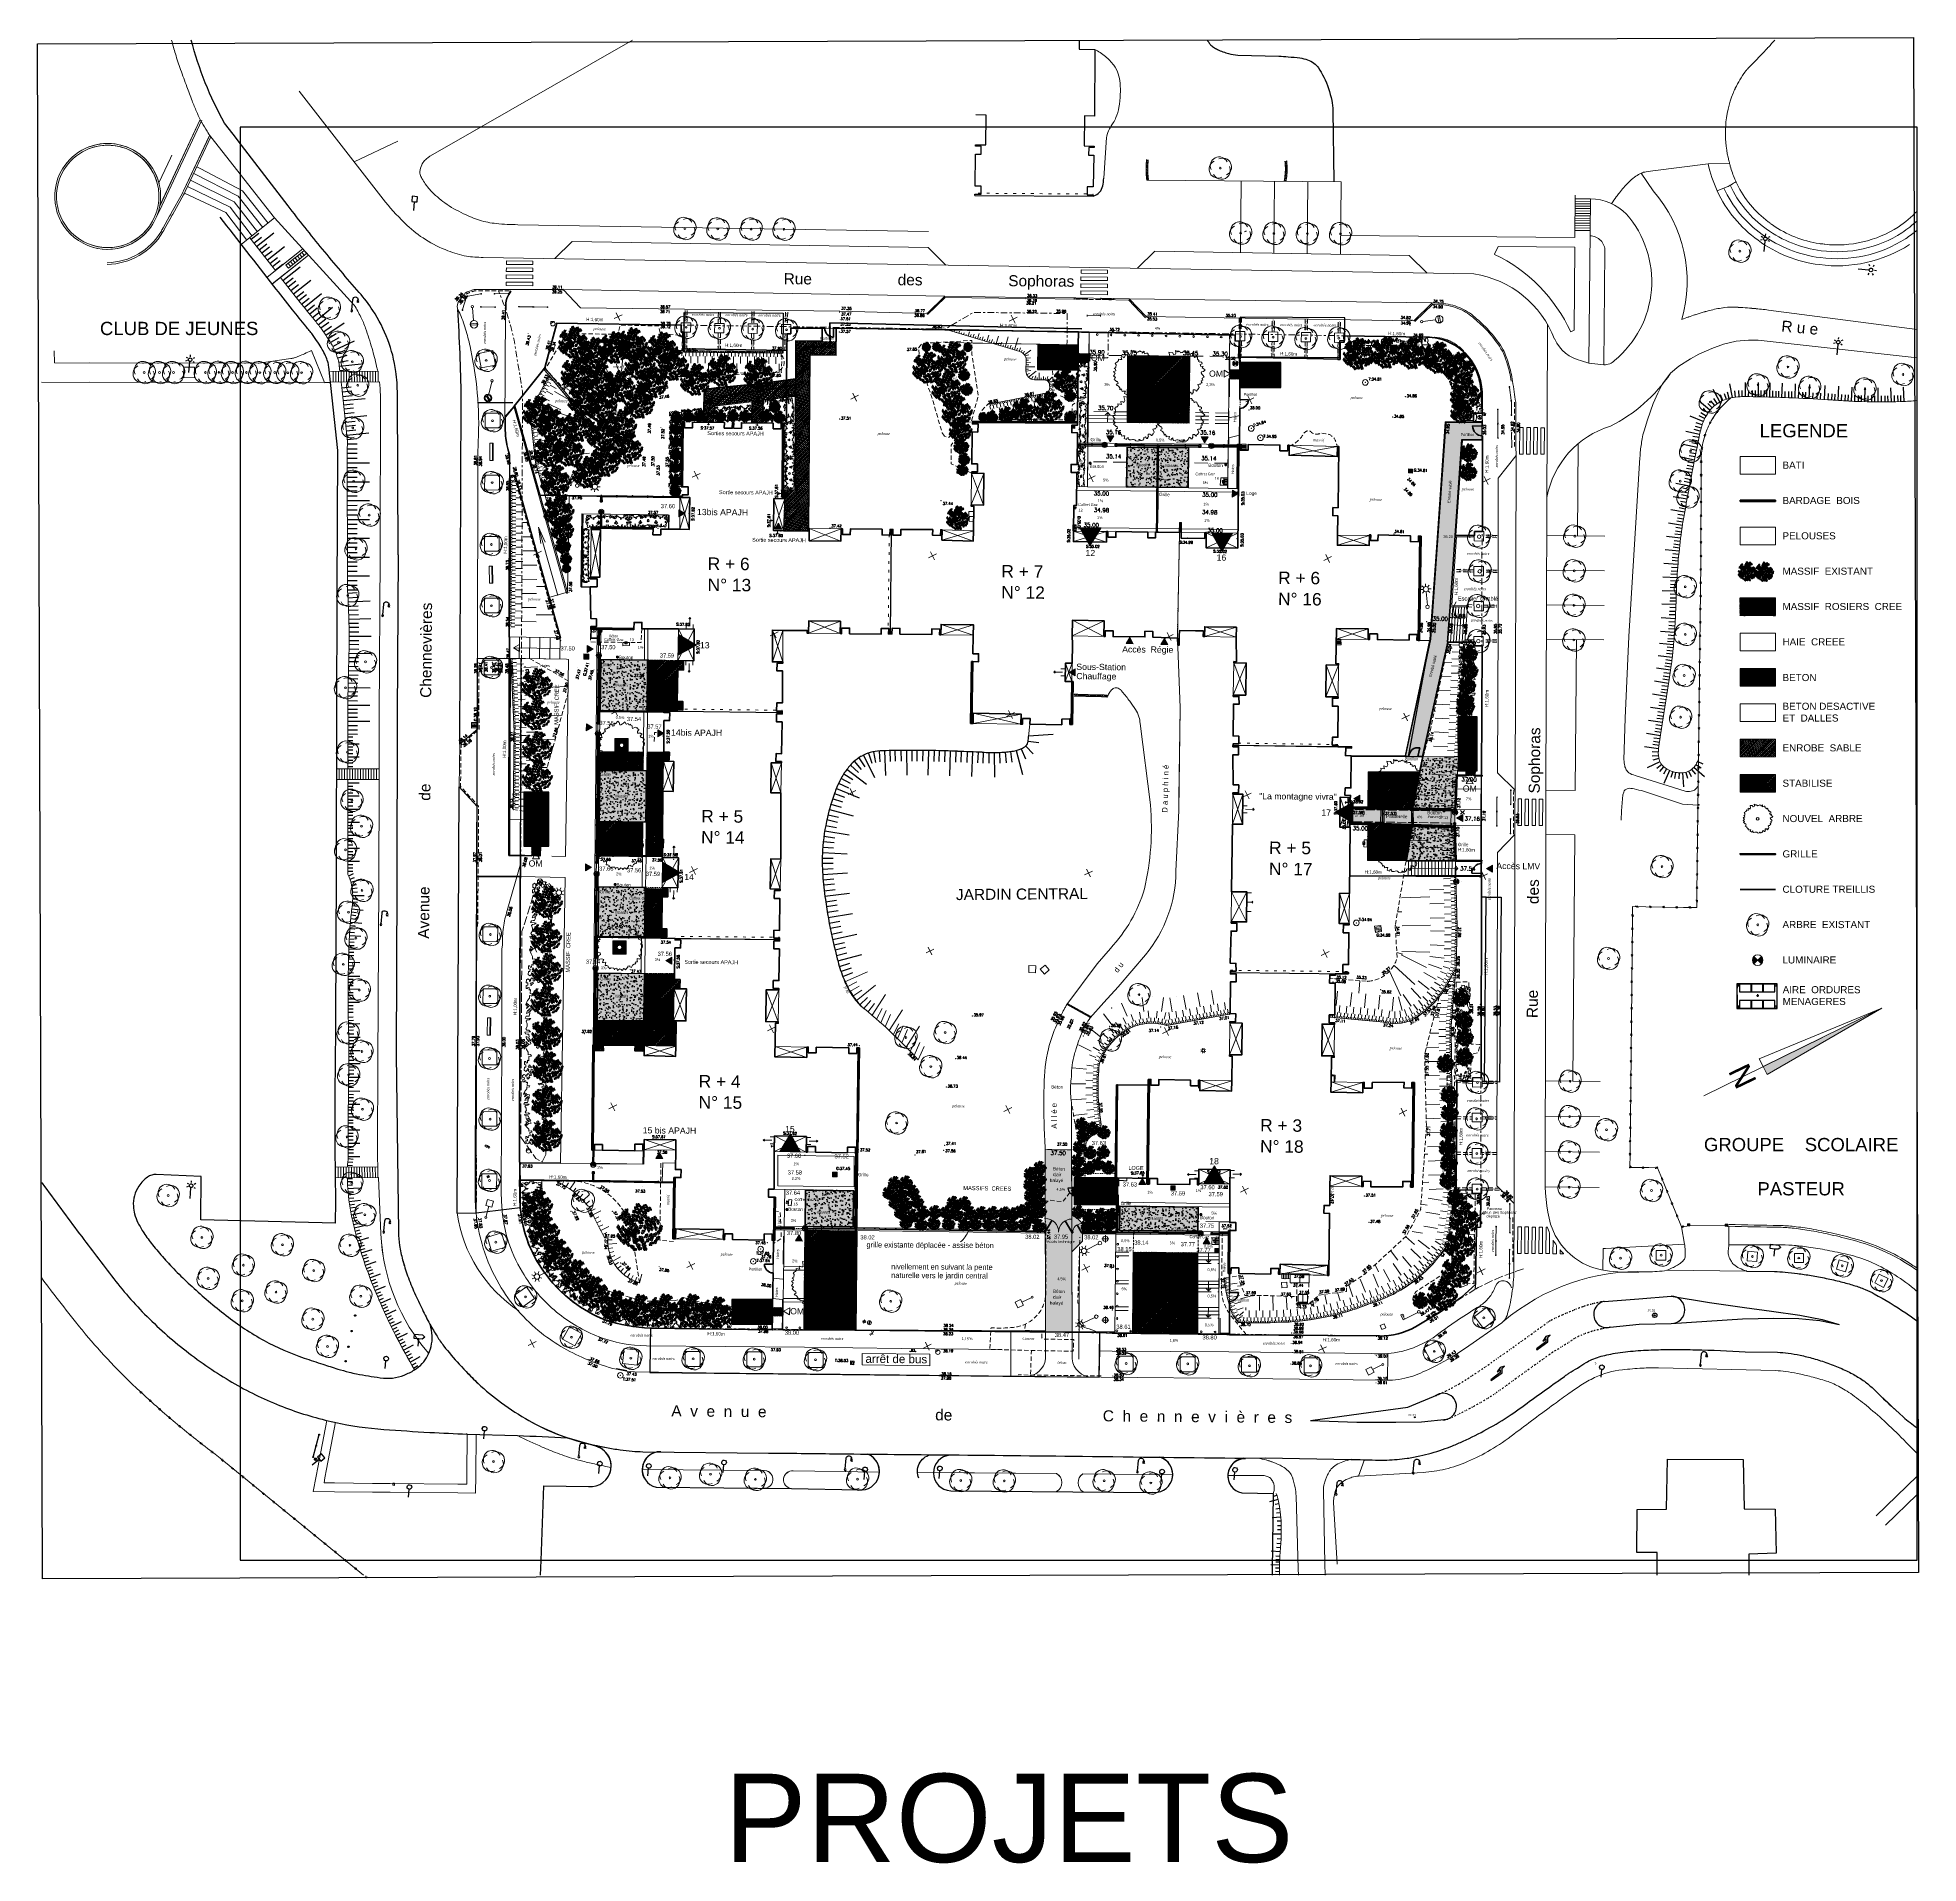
# Model space of a CAD drawing. Extents: x 996 to 1166918, y 537 to 295728.
# Drawn here: x 996.1 to 1209, y 537.4 to 744.1 of the extents above.
import ezdxf

# ---------------------------------------------------------------- set-up
doc = ezdxf.new("R2010")
doc.units = 0
doc.header["$MEASUREMENT"] = 0
for name, pattern in [('39321', [0.8, 0.1, -0.2, 0.2, -0.2, 0.1]), ('55255', [0.8, 0.3, -0.1, 0.1, -0.1, 0.2]), ('CACHEx2', [0.75, 0.5, -0.25]), ('CONTINU', [0]), ('DGN2', [0.75, 0.5, -0.25]), ('DGN3', [1.25, 1, -0.25]), ('DGN4', [1.5, 0.75, -0.25, 0.25, -0.25])]:
    doc.linetypes.add(name, pattern=pattern)
doc.layers.get('0').update_dxf_attribs({"linetype": 'CONTINUOUS', "lineweight": 0})
doc.layers.get('DEFPOINTS').update_dxf_attribs({"color": 6, "linetype": 'CONTINUOUS'})
for name, color, linetype, lineweight, true_color in [('Bardages bois', 7, 'CONTINUOUS', 40, 0xa35200), ('Béton', 7, 'CONTINU', 5, 0xaba9a0), ('Clôtures', 7, 'CONTINUOUS', 120, 0x04c83f), ('Enrobé sablé ou clair', 7, 'CONTINU', 5, 0x8a6700), ('Stabilisé', 7, 'CONTINU', 5, 0xfcb65a)]:
    doc.layers.add(name, color=color, linetype=linetype, lineweight=lineweight, true_color=true_color)
for name, color, linetype in [('BATIMENT', 7, 'CONTINU'), ('BLANC', 254, 'CONTINUOUS'), ('BORDURE', 7, 'CONTINU'), ('BORNES', 7, 'CONTINUOUS'), ('CHEMIN', 254, 'CONTINUOUS'), ('EP', 4, 'CONTINUOUS'), ('Locaux OM', 7, 'CONTINUOUS'), ('PANNEAUX', 7, 'CONTINUOUS'), ('PARKING', 253, 'CONTINUOUS'), ('RUE', 7, 'CONTINU'), ('TALUS', 7, 'CONTINU'), ('TEXTE', 7, 'CONTINUOUS')]:
    doc.layers.add(name, color=color, linetype=linetype)
for name, color, linetype, true_color in [('Buissons', 7, 'CONTINUOUS', 0x04ec8b), ('Massifs Rosiers', 7, 'CONTINUOUS', 0xffe9e0), ('Trottoirs', 7, 'CONTINUOUS', 0xffffff)]:
    doc.layers.add(name, color=color, linetype=linetype, true_color=true_color)
for name, color, linetype, lineweight in [('CF-FON-CADASTRE-DIGITALISE', 6, 'DGN4', 0), ('CF-INT-TXT', 7, 'CONTINUOUS', 0), ('CF-TOPO-ALTITUDE-SEUIL', 7, 'CONTINUOUS', 0), ('CF-TOPO-ALTITUDE-TN', 94, 'CONTINUOUS', 0), ('CF-TOPO-ALTITUDE-VOIRIE', 7, 'CONTINUOUS', 0), ('CF-TOPO-ASS-EP', 4, 'CONTINUOUS', 0), ('CF-TOPO-ASS-EP-ALT', 4, 'CONTINUOUS', 0), ('CF-TOPO-AUTRE-RES', 12, 'CONTINUOUS', 0), ('CF-TOPO-BATI', 7, 'CONTINUOUS', 0), ('CF-TOPO-BATI-HACHURAGE', 7, 'CONTINUOUS', 13), ('CF-TOPO-CARROYAGE', 7, 'CONTINUOUS', 0), ('CF-TOPO-EAU', 5, 'CONTINUOUS', 0), ('CF-TOPO-ECL-SIGNAL', 6, 'CONTINUOUS', 0), ('CF-TOPO-EDF', 1, 'CONTINUOUS', 0), ('CF-TOPO-GDF', 34, 'CONTINUOUS', 0), ('CF-TOPO-MOBILIER-FIXE', 7, 'CONTINUOUS', 0), ('CF-TOPO-MOBILIER-LEGER', 7, 'CONTINUOUS', 0), ('CF-TOPO-NATURE-MATERIAUX', 7, 'CONTINUOUS', 0), ('CF-TOPO-NATURE-MATERIAUX-TXT', 7, 'CONTINUOUS', 0), ('CF-TOPO-PTT', 3, 'CONTINUOUS', 0), ('CF-TOPO-RELIEF-NATUREL', 94, 'CONTINUOUS', 0), ('CF-TOPO-SIGNAL-HORIZONTALE', 7, 'CONTINUOUS', 0), ('CF-TOPO-SIGNAL-NON-ELECT', 6, 'CONTINUOUS', 0), ('CF-TOPO-TAMPON', 6, 'CONTINUOUS', 0), ('CF-TOPO-TAMPON-ALT', 6, 'CONTINUOUS', 0), ('CF-TOPO-VEGETATION', 94, 'CONTINUOUS', 0), ('CF-TOPO-VOIRIE', 7, 'CONTINUOUS', 0), ('DIVERS', 7, 'CONTINU', 5), ('Elec projet', 7, 'CONTINU', 5), ('Grilles', 1, 'CONTINUOUS', 158), ('Niveaux projet', 7, 'CONTINU', 5), ('Texte projet', 7, 'CONTINU', 5)]:
    doc.layers.add(name, color=color, linetype=linetype, lineweight=lineweight)
doc.layers.add('Fenêtre flottante', color=7, linetype='CONTINUOUS', plot=False)
doc.layers.get('Grilles').off()
doc.styles.add('CF-H0 300-D', font='times.ttf', dxfattribs={"height": 0.3})
doc.styles.add('CF-H0 300-I', font='timesi.ttf', dxfattribs={"height": 0.3})
doc.styles.add('ISO', font='j_iso')
doc.styles.add('LEROY', font='j_leroy')
doc.styles.add('SIMPLEX', font='simplex.shx')
doc.styles.get("Standard").update_dxf_attribs({"font": 'arial.ttf'})
doc.styles.add('Style-Times New Roman IF', font='timesi.ttf')
doc.linetypes.add('LIMITE2', pattern='A,0.25,-0.1,[132,ltypeshp.shx,S=0.1,R=0,X=-0.1,Y=0],-0.1,1', length=1.45)
pattern_1 = [(45, (1234.66075, 653.56351), (-0.11048543, 0.11048543), []), (135, (1234.66075, 653.56351), (-0.3314563, 0.11048543), [0.390625, -0.234375])]
pattern_2 = [(45, (1234.66075, 653.56351), (-0.06629126, 0.06629126), []), (135, (1234.66075, 653.56351), (-0.19887378, 0.06629126), [0.234375, -0.140625])]

# ---------------------------------------------------------------- blocks, each defined once
blk = doc.blocks.new('BL89', base_point=(1.5, 1))
for points in [[(1, 0.5), (1, 1.5), (2, 1.5), (2, 0.5), (1, 0.5)], [(1.5, 0.5), (1.5, 1.5)]]:
    blk.add_lwpolyline(points)
blk = doc.blocks.new('BL76', base_point=(1.5, 1))
blk.add_lwpolyline([(1, 0.5), (1, 1.5), (2, 1.5), (2, 0.5), (1, 0.5), (2, 1.5), (1, 1.5), (2, 0.5)])
blk = doc.blocks.new('BL55', base_point=(1.5, 1))
blk.add_lwpolyline([(1.5, 0.5625, 0.41421356), (1.4375, 0.5, 0.41421356), (1.5, 0.4375, 0.41421356), (1.5625, 0.5, 0.41421356), (1.5, 0.5625), (1.5, 1.3125, -0.41421356), (1.6875, 1.5, -0.41421356), (1.875, 1.3125, 0.41421356), (1.8125, 1.25, 0.41421356), (1.875, 1.1875, 0.41421356), (1.9375, 1.25, 0.41421356), (1.875, 1.3125)], format="xyb")
for points in [[(1.84375, 1.1875), (1.8125, 1.125)], [(1.875, 1.1875), (1.875, 1.125)], [(1.90625, 1.1875), (1.9375, 1.125)]]:
    blk.add_lwpolyline(points)
blk = doc.blocks.new('BL49', base_point=(1.5, 1))
blk.add_lwpolyline([(1.5, 0.5), (1.5, 1.125, -1.0080353), (1.5, 1.5, -1.0080353), (1.5, 1.125)], format="xyb")
blk = doc.blocks.new('BL79', base_point=(1.5, 1))
blk.add_lwpolyline([(1, 0.5), (1, 1.5), (2, 1.5), (2, 0.5), (1, 0.5)])
blk = doc.blocks.new('BL95', base_point=(2, 1))
blk.add_lwpolyline([(2, 0.5), (2, 1.5)])
blk = doc.blocks.new('BL29', base_point=(1.5, 1))
blk.add_lwpolyline([(1, 1, -0.12745819), (1.078125, 1.265625, -0.18065954), (1.328125, 1.46875, -0.17617498), (1.671875, 1.46875, -0.18065954), (1.921875, 1.265625, -0.28835559), (1.921875, 0.734375, -0.18065954), (1.671875, 0.53125, -0.17617498), (1.328125, 0.53125, -0.18065954), (1.078125, 0.734375, -0.12745819), (1, 1)], format="xyb")
blk = doc.blocks.new('BL130', base_point=(1.5, 1))
for points in [[(1.1875, 0.875), (1.03125, 0.8125)], [(1.0625, 1.21875), (1.21875, 1.15625)], [(1.5, 1.3125), (1.5, 1.5)], [(1.9375, 1.25), (1.78125, 1.15625)], [(1.78125, 0.84375), (1.9375, 0.78125)]]:
    blk.add_lwpolyline(points)
blk = doc.blocks.new('BL69', base_point=(1.5, 1))
blk.add_lwpolyline([(1.5, 0.5), (1.5, 1.125), (1.0625, 1.125), (1.0625, 1.5), (1.8125, 1.5), (2.0625, 1.3125), (1.8125, 1.125), (1.5, 1.125)])
blk = doc.blocks.new('BL48', base_point=(1.5, 1))
blk.add_lwpolyline([(1.5, 0.5), (1.5, 1.125), (1.6875, 1.125), (1.6875, 1.5), (1.3125, 1.5), (1.3125, 1.125), (1.5, 1.125)])
blk = doc.blocks.new('BL87', base_point=(1.5, 1))
for points in [[(1, 0.5), (1, 1.5), (2, 1.5), (2, 0.5), (1, 0.5)], [(1.25, 1.5), (1.25, 0.5)], [(1.5, 0.5), (1.5, 1.5)], [(1.75, 0.5), (1.75, 1.5)]]:
    blk.add_lwpolyline(points)
blk = doc.blocks.new('BL27', base_point=(1.5, 1))
blk.add_lwpolyline([(1, 1, -0.12745819), (1.078125, 1.265625, -0.18065954), (1.328125, 1.46875, -0.17617498), (1.671875, 1.46875, -0.18065954), (1.921875, 1.265625, -0.28835559), (1.921875, 0.734375, -0.18065954), (1.671875, 0.53125, -0.17617498), (1.328125, 0.53125, -0.18065954), (1.078125, 0.734375, -0.12745819), (1, 1)], format="xyb")
blk.add_lwpolyline([(1.1875, 0.6875), (1.8125, 1.3125)])
blk = doc.blocks.new('BL78', base_point=(1.5, 1))
for points in [[(1.5, 0.5), (1, 0.5), (1, 1.5), (2, 1.5), (2, 0.5), (1.5, 0.5)], [(1.34375, 0.5), (1.34375, 1)], [(1.65625, 1), (1.65625, 0.5)]]:
    blk.add_lwpolyline(points)
blk = doc.blocks.new('BL142', base_point=(1.5, 1))
for points in [[(1.5, 0.5), (1.5, 1.5), (1.375, 1.34375)], [(1.5, 1.5), (1.625, 1.34375)]]:
    blk.add_lwpolyline(points)
blk = doc.blocks.new('BL200', base_point=(1.5, 1))
blk.add_lwpolyline([(1.5, 0.5, -1.000317), (1.5, 1.5, -1.000317), (1.5, 0.5)], format="xyb")
blk = doc.blocks.new('SI30')
at = {"color": 0, "linetype": 'ByBlock'}
blk.add_lwpolyline([(-0.31, 1.53), (-0.49, 1.03), (-0.27, 0.45), (-0.28, 0.86), (-0.02, 0.67), (0.02, -0.67), (0.12, -0.67), (0.12, 0.85), (-0.25, 1.14), (-0.31, 1.53)], dxfattribs=at)
blk = doc.blocks.new('A$C1C964902')
at = {"layer": 'DIVERS', "ltscale": 0.05}
for p, q in [((-1.28, 2.01), (-1.37, 2.44)), ((-1.37, 2.44), (-0.97, 2.39)), ((-0.97, 2.39), (-0.82, 2.15)), ((-0.82, 2.15), (-0.63, 2.21)), ((-0.63, 2.21), (-0.59, 2.34)), ((-0.59, 2.34), (-0.62, 2.63)), ((-0.62, 2.63), (-0.39, 2.47)), ((-0.39, 2.47), (-0.34, 2.57)), ((-0.34, 2.57), (-0.28, 2.48)), ((-0.28, 2.48), (-0.21, 2.55)), ((-0.21, 2.55), (-0.13, 2.5)), ((-0.13, 2.5), (-0.05, 2.36)), ((-0.05, 2.36), (0.04, 2.41)), ((0.04, 2.41), (0.17, 2.41)), ((0.17, 2.41), (0.26, 2.49)), ((0.26, 2.49), (0.37, 2.55)), ((0.37, 2.55), (0.47, 2.46)), ((0.47, 2.46), (0.47, 2.46)), ((0.47, 2.46), (0.64, 2.42)), ((0.64, 2.42), (0.66, 2.27)), ((0.66, 2.27), (0.77, 2.38)), ((0.66, 2.27), (0.66, 2.27)), ((0.77, 2.38), (0.87, 2.51)), ((0.87, 2.51), (0.88, 2.34)), ((0.88, 2.34), (0.89, 2.2)), ((0.89, 2.2), (1.07, 2.26)), ((1.07, 2.26), (1.15, 2.29)), ((1.15, 2.29), (1.25, 2.27)), ((1.25, 2.27), (1.35, 2.11)), ((-2.61, 0.22), (-2.35, 0.3)), ((-2.5, 0.07), (-2.61, 0.22)), ((-2.53, 0.58), (-2.34, 0.66)), ((-2.39, 0.48), (-2.53, 0.58)), ((-2.41, -0.03), (-2.5, 0.07)), ((-2.42, 1.13), (-2.33, 1.17)), ((-2.31, 0.95), (-2.42, 1.13)), ((-2.35, 0.3), (-2.39, 0.48)), ((-2.34, 0.71), (-2.31, 0.95)), ((-2.34, 0.66), (-2.34, 0.71)), ((-2.33, 1.17), (-2.24, 1.27)), ((-2.24, 1.27), (-2.13, 1.3)), ((-2.13, 1.3), (-2.04, 1.45)), ((-2.04, 1.45), (-2.05, 1.62)), ((-2.05, 1.62), (-1.84, 1.58)), ((-1.84, 1.58), (-1.66, 1.57)), ((-1.73, 1.8), (-1.71, 1.91)), ((-1.66, 1.57), (-1.73, 1.8)), ((-1.71, 1.91), (-1.48, 1.84)), ((-1.48, 1.84), (-1.38, 1.77)), ((-1.38, 1.77), (-1.28, 2.01)), ((-1.28, 2.01), (-1.28, 2.01)), ((1.35, 2.11), (1.27, 2.05)), ((1.27, 2.05), (1.49, 2.01)), ((1.49, 2.01), (1.5, 1.9)), ((1.5, 1.9), (1.58, 1.82)), ((1.58, 1.82), (1.73, 1.92)), ((1.73, 1.92), (1.85, 1.86)), ((1.85, 1.86), (1.87, 1.66)), ((1.87, 1.66), (1.91, 1.61)), ((1.91, 1.61), (1.97, 1.53)), ((1.97, 1.53), (2.07, 1.51)), ((2.02, 1.47), (1.98, 1.39)), ((1.98, 1.39), (2.12, 1.32)), ((2.07, 1.51), (2.02, 1.47)), ((2.12, 1.32), (2.25, 1.35)), ((2.38, 1.11), (2.16, 1.04)), ((2.16, 1.04), (2.2, 0.91)), ((2.2, 0.91), (2.2, 0.84)), ((2.2, 0.84), (2.44, 0.83)), ((2.25, 1.35), (2.37, 1.26)), ((2.32, 0.2), (2.29, 0.09)), ((2.29, 0.09), (2.41, -0.09)), ((2.56, 0.26), (2.32, 0.2)), ((2.37, 1.26), (2.38, 1.11)), ((2.49, 0.8), (2.41, 0.68)), ((2.41, 0.68), (2.74, 0.42)), ((2.44, 0.83), (2.49, 0.8)), ((2.74, 0.42), (2.56, 0.26)), ((-2.6, -0.28), (-2.49, -0.18)), ((-2.38, -0.47), (-2.6, -0.28)), ((-2.54, -0.68), (-2.44, -0.56)), ((-2.37, -0.81), (-2.54, -0.68)), ((-2.49, -0.18), (-2.41, -0.03)), ((-2.44, -0.56), (-2.38, -0.47)), ((-2.25, -0.92), (-2.37, -0.81)), ((-2.29, -1.34), (-2.2, -1.18)), ((-2.16, -1.39), (-2.29, -1.34)), ((-2.14, -0.92), (-2.25, -0.92)), ((-2.2, -1.18), (-2.08, -1.15)), ((-2.03, -1.46), (-2.16, -1.39)), ((-2.08, -1.15), (-2.14, -0.92)), ((-1.89, -1.64), (-2.03, -1.46)), ((-1.87, -1.86), (-1.89, -1.64)), ((-1.89, -1.64), (-1.89, -1.64)), ((-1.78, -1.76), (-1.87, -1.86)), ((-1.64, -1.89), (-1.78, -1.76)), ((-1.62, -2.04), (-1.64, -1.89)), ((-1.64, -1.89), (-1.64, -1.89)), ((-1.49, -2), (-1.62, -2.04)), ((-1.25, -2.01), (-1.49, -2)), ((-1.3, -2.14), (-1.25, -2.01)), ((1.07, -2.1), (0.88, -2.2)), ((1.14, -2.22), (1.07, -2.1)), ((1.41, -2.07), (1.29, -2.23)), ((1.38, -1.93), (1.36, -2.01)), ((1.36, -2.01), (1.41, -2.07)), ((1.57, -1.81), (1.37, -1.81)), ((1.37, -1.81), (1.38, -1.93)), ((1.66, -1.87), (1.57, -1.81)), ((1.75, -1.97), (1.66, -1.87)), ((1.82, -1.95), (1.75, -1.97)), ((1.86, -1.78), (1.82, -1.95)), ((1.95, -1.8), (1.86, -1.78)), ((2.04, -1.19), (1.9, -1.24)), ((1.9, -1.24), (2.05, -1.57)), ((1.96, -1.73), (1.95, -1.8)), ((2.05, -1.57), (1.96, -1.73)), ((2.19, -1.2), (2.04, -1.19)), ((2.24, -1.11), (2.19, -1.2)), ((2.27, -1.05), (2.24, -1.11)), ((2.38, -1.02), (2.27, -1.05)), ((2.47, -0.74), (2.29, -0.82)), ((2.29, -0.82), (2.29, -0.82)), ((2.29, -0.82), (2.32, -0.93)), ((2.32, -0.93), (2.38, -1.02)), ((2.63, -0.38), (2.38, -0.51)), ((2.38, -0.51), (2.38, -0.57)), ((2.38, -0.57), (2.42, -0.62)), ((2.41, -0.09), (2.49, -0.2)), ((2.42, -0.62), (2.47, -0.74)), ((2.49, -0.2), (2.63, -0.38)), ((-1.34, -2.3), (-1.3, -2.14)), ((-1.07, -2.42), (-1.34, -2.3)), ((-1.04, -2.27), (-1.07, -2.42)), ((-0.88, -2.18), (-1.04, -2.27)), ((-0.88, -2.34), (-0.88, -2.18)), ((-0.75, -2.46), (-0.88, -2.34)), ((-0.54, -2.44), (-0.75, -2.46)), ((-0.75, -2.46), (-0.75, -2.46)), ((-0.41, -2.41), (-0.54, -2.44)), ((-0.3, -2.39), (-0.41, -2.41)), ((-0.14, -2.43), (-0.3, -2.39)), ((-0.01, -2.55), (-0.14, -2.43)), ((0.15, -2.6), (-0.01, -2.55)), ((0.36, -2.55), (0.15, -2.6)), ((0.4, -2.4), (0.33, -2.41)), ((0.33, -2.41), (0.36, -2.55)), ((0.53, -2.53), (0.4, -2.4)), ((0.63, -2.54), (0.53, -2.53)), ((0.76, -2.47), (0.63, -2.54)), ((0.87, -2.34), (0.76, -2.47)), ((0.88, -2.2), (0.87, -2.34)), ((1.18, -2.3), (1.14, -2.22)), ((1.34, -2.29), (1.18, -2.3)), ((1.29, -2.23), (1.34, -2.29))]:
    blk.add_line(p, q, dxfattribs=at)
blk.add_circle((0, 0), 0.25, dxfattribs=at)
blk = doc.blocks.new('BRANCHS', base_point=(1.485, 0.588))
for p, q in [((1.515, 0.652), (1.486, 0.637)), ((1.486, 0.637), (1.492, 0.625)), ((1.497, 0.601), (1.486, 0.588)), ((1.486, 0.588), (1.5, 0.588)), ((1.492, 0.625), (1.502, 0.614)), ((1.502, 0.614), (1.497, 0.601)), ((1.5, 0.588), (1.514, 0.563)), ((1.514, 0.563), (1.521, 0.541)), ((1.531, 0.65), (1.515, 0.652)), ((1.52, 0.596), (1.526, 0.621)), ((1.529, 0.612), (1.52, 0.596)), ((1.521, 0.541), (1.534, 0.54)), ((1.526, 0.621), (1.531, 0.65)), ((1.549, 0.62), (1.529, 0.612)), ((1.529, 0.572), (1.548, 0.576)), ((1.531, 0.565), (1.529, 0.572)), ((1.541, 0.554), (1.531, 0.565)), ((1.534, 0.54), (1.541, 0.554)), ((1.548, 0.576), (1.557, 0.579)), ((1.562, 0.6), (1.549, 0.62)), ((1.557, 0.579), (1.562, 0.6))]:
    blk.add_line(p, q)
blk = doc.blocks.new('ARBRE12')
at = {"yscale": 3, "zscale": 3}
for p, xscale, rotation in [((-0.88, 1.18), 3.00000000000064, 119.9999999999929), ((-0.21, 1.36), 3.00000000000064, 60.00000000000705), ((-0.07, 1.58), 3.00000000000064, 60.00000000000705), ((0.07, 1.18), 3.00000000000064, 60.00000000000705), ((0.22, 1.37), 3.00000000000064, 60.00000000000705), ((0.47, 1.5), 3.00000000000064, 60.00000000000705), ((0.58, 1.19), 3.00000000000064, 60.00000000000705), ((0.77, 1.3), 3.00000000000064, 60.00000000000705), ((-1.42, 0.05), 3, 180), ((-1.29, 0.69), 3.00000000000064, 119.9999999999929), ((-1.1, 0.97), 3.00000000000064, 119.9999999999929), ((-1.05, 0.6), 3.00000000000064, 119.9999999999929), ((-1.07, -0.01), 3, 180), ((-0.93, 0.88), 3.00000000000064, 119.9999999999929), ((-0.93, 0.4), 3.00000000000064, 119.9999999999929), ((-0.8, 0.21), 3.00000000000064, 119.9999999999929), ((-0.74, 0.81), 3.00000000000064, 119.9999999999929), ((-0.66, 0.65), 3.00000000000064, 119.9999999999929), ((-0.53, 0.44), 3.00000000000064, 119.9999999999929), ((-0.51, 0.23), 3.00000000000064, 119.9999999999929), ((-0.46, -0.05), 3, 180), ((-0.3, 0.13), 3.00000000000064, 119.9999999999929), ((-0.41, 0.78), 3.00000000000064, 60.00000000000705), ((-0.32, 0.65), 3, 180), ((-0.34, 1.09), 3.00000000000064, 60.00000000000705), ((-0.23, 0.46), 3.00000000000064, 60.00000000000705), ((-0.12, 0.73), 3.00000000000064, 60.00000000000705), ((-0.05, 0.05), 3, 180), ((-0.05, 1), 3.00000000000064, 60.00000000000705), ((0.23, -0.03), 3.00000000000064, 119.9999999999929), ((0.13, 0.29), 3.00000000000064, 60.00000000000705), ((0.18, 0.52), 3.00000000000064, 60.00000000000705), ((0.27, 0.77), 3.00000000000064, 60.00000000000705), ((0.4, 1.03), 3.00000000000064, 60.00000000000705), ((0.64, 0.84), 3, 180), ((1.57, 0.08), 3.00000000000064, 299.999999999993), ((-1.43, -0.61), 3, 180), ((-1.25, -0.24), 3, 180), ((-1.25, -0.83), 3, 180), ((-1.13, -0.48), 3, 180), ((-1.04, -1.05), 3, 180), ((-0.94, -0.64), 3, 180), ((-0.87, -0.96), 3, 180), ((-0.86, -0.24), 3, 180), ((-0.74, -0.52), 3, 180), ((-0.69, -1.22), 3, 180), ((-0.67, -0.17), 3, 180), ((-0.62, -0.8), 3, 180), ((-0.53, -0.46), 3, 180), ((-0.48, -1.32), 3.00000000000064, 240.0000000000071), ((-0.37, -0.32), 3, 180), ((-0.33, -0.61), 3, 180), ((-0.25, -0.96), 3.00000000000064, 240.0000000000071), ((-0.19, -0.15), 3, 180), ((-0.18, -0.54), 3, 180), ((-0.13, -0.33), 3, 180), ((-0.07, -0.81), 3.00000000000064, 240.0000000000071), ((-0.03, -1.21), 3.00000000000064, 240.0000000000071), ((0.07, -0.26), 3, 180), ((0.09, -1.46), 3.00000000000064, 240.0000000000071), ((0.21, -0.65), 3.00000000000064, 240.0000000000071), ((0.25, -0.86), 3.00000000000064, 240.0000000000071), ((0.41, -0.41), 3.00000000000064, 119.9999999999929), ((0.38, -1.04), 3.00000000000064, 240.0000000000071), ((0.42, -1.27), 3.00000000000064, 240.0000000000071), ((0.48, -0.55), 3.00000000000064, 299.999999999993), ((0.59, -0.88), 3.00000000000064, 299.999999999993), ((0.81, -0.51), 3.00000000000064, 299.999999999993), ((0.84, -1.14), 3.00000000000064, 299.999999999993), ((0.89, -0.76), 3.00000000000064, 299.999999999993), ((1.12, -0.47), 3.00000000000064, 299.999999999993), ((1.16, -1), 3.00000000000064, 299.999999999993), ((1.34, -0.73), 3.00000000000064, 299.999999999993), ((1.38, -0.29), 3.00000000000064, 299.999999999993), ((1.54, -0.1), 3.00000000000064, 299.999999999993), ((-0.29, -1.52), 3.00000000000064, 240.0000000000071), ((0.49, -1.49), 3.00000000000064, 240.0000000000071)]:
    blk.add_blockref('BRANCHS', p, dxfattribs=dict(at, xscale=xscale, rotation=rotation))
at = {"xscale": 3, "yscale": 3, "zscale": 3}
for p in [(0.36, -0.01), (0.46, 0.35), (0.62, 0.1), (0.63, -0.18), (0.64, 0.59), (0.81, 0.3), (0.87, -0.07), (0.93, 0.55), (1.06, 0.24), (1.12, 0.65), (1.17, -0.07), (1.33, 0.4)]:
    blk.add_blockref('BRANCHS', p, dxfattribs=at)
blk = doc.blocks.new('cf30arbre20')
blk.add_circle((0, 0), 0.1)
for centre, start, end in [((-0.3, 0), 90, 270), ((0, 0.3), 0, 180), ((0.3, 0), 270, 90), ((0, -0.3), 180, 0)]:
    blk.add_arc(centre, 1, start, end)
blk = doc.blocks.new('cf125potelet')
at = {"color": 0}
blk.add_line((0, -0.14), (0, -1.64), dxfattribs=at)
at = {"color": 0, "flags": 128}
blk.add_lwpolyline([(0.27, -1.64), (0.27, -2), (-0.27, -2), (-0.27, -1.64)], close=True, dxfattribs=at)
at = {"color": 0}
blk.add_circle((0, 0), 0.136, dxfattribs=at)
blk = doc.blocks.new('cf235eclairage-passage-pietons')
at = {"color": 0}
for p, q in [((-0.6, -2), (-0.6, -1.8)), ((-0.6, -1.8), (0, -1.8)), ((0, -2), (-0.6, -2)), ((-0.4, -1.8), (-0.5, -1.7)), ((-0.3, -1.7), (-0.4, -1.8)), ((0, -0.15), (0, -2))]:
    blk.add_line(p, q, dxfattribs=at)
blk.add_circle((0, 0), 0.15, dxfattribs=at)
blk = doc.blocks.new('cf211plaque-carree')
at = {"flags": 128}
blk.add_lwpolyline([(0, 0), (0, 1), (1, 1), (1, 0)], close=True, dxfattribs=at)
blk = doc.blocks.new('cf261borne-telecom')
for p, q in [((-0.1, 0.1), (0.1, 0.1)), ((-0.1, -0.1), (-0.1, 0.1)), ((-0.05, 0.05), (0.05, 0.05)), ((-0.05, -0.05), (-0.05, 0.05)), ((0.05, 0.05), (0.05, -0.05)), ((0.1, 0.1), (0.1, -0.1)), ((0.1, -0.1), (-0.1, -0.1)), ((0.05, -0.05), (-0.05, -0.05))]:
    blk.add_line(p, q)
blk = doc.blocks.new('cf132arceau-vehicules')
blk.add_line((0.03, 0), (0.97, 0))
for centre in [(0, 0), (1, 0)]:
    blk.add_circle(centre, 0.0314)
blk = doc.blocks.new('cf39entourage-arbre-carre')
at = {"color": 0}
for p, q in [((0, 0), (0, 1)), ((0, 1), (1, 1)), ((1, 0), (0, 0)), ((1, 1), (1, 0))]:
    blk.add_line(p, q, dxfattribs=at)
blk = doc.blocks.new('cf258borne-gaz')
for p, q in [((-0.1, 0.1), (0.1, 0.1)), ((-0.1, -0.1), (-0.1, 0.1)), ((-0.05, 0.05), (0.05, 0.05)), ((-0.05, -0.05), (-0.05, 0.05)), ((0.05, 0.05), (0.05, -0.05)), ((0.1, 0.1), (0.1, -0.1)), ((0.1, -0.1), (-0.1, -0.1)), ((0.05, -0.05), (-0.05, -0.05))]:
    blk.add_line(p, q)
blk = doc.blocks.new('cf236trappe-vantaux')
at = {"flags": 128}
blk.add_lwpolyline([(0, 0), (0, 1), (1, 1), (1, 0)], close=True, dxfattribs=at)
blk.add_lwpolyline([(0.5, 1), (0.5, 0)], dxfattribs=at)
blk = doc.blocks.new('cf283grille-ventilation')
for p, q in [((0.4, 1), (0.4, 0)), ((0.6, 1), (0.6, 0))]:
    blk.add_line(p, q)
at = {"flags": 128}
for points in [[(0, 0), (1, 0), (1, 1), (0, 1), (0, 0)], [(0.2, 1), (0.2, 0)], [(0.8, 1), (0.8, 0)]]:
    blk.add_lwpolyline(points, dxfattribs=at)
blk.add_point((0.6, 0))
blk = doc.blocks.new('cf835panneau-carre')
for p, q in [((-0.35, -1.29), (-0.35, -2)), ((-0.35, -1.29), (0.35, -1.29)), ((0.35, -2), (-0.35, -2)), ((0.35, -1.29), (0.35, -2))]:
    blk.add_line(p, q)
at = {"color": 0, "linetype": 'Continuous'}
blk.add_line((0, -1.29), (0, -0.12), dxfattribs=at)
at = {"color": 0}
blk.add_circle((0, 0), 0.117, dxfattribs=at)
blk = doc.blocks.new('cf232lampadaire-droit')
at = {"color": 0, "flags": 128}
for points in [[(-0.3, -2), (-0.6, -2)], [(-0.212132, -1.787868), (-0.424264, -1.575736)], [(0, -1.7), (0, -1.7), (0, -0.2)], [(0.212132, -1.787868), (0.424264, -1.575736)], [(0.6, -2), (0.3, -2)], [(-0.424264, -2.424264), (-0.212132, -2.212132)], [(0, -2.3), (0, -2.6)], [(0.424264, -2.424264), (0.212132, -2.212132)]]:
    blk.add_lwpolyline(points, dxfattribs=at)
at = {"color": 0}
for centre, radius in [((0, 0), 0.2), ((0, -2), 0.3)]:
    blk.add_circle(centre, radius, dxfattribs=at)
blk = doc.blocks.new('cf182poubelle')
at = {"color": 0}
blk.add_circle((0, 0), 0.25, dxfattribs=at)
at = {"color": 0, "style": 'SIMPLEX'}
blk.add_text('P', height=0.3, rotation=180, dxfattribs=at).set_placement((-0.06, 0.15))
blk = doc.blocks.new('cf354coffret-edf')
at = {"linetype": 'Continuous'}
for p, q in [((1, 0.24), (0, 0.24)), ((0, 0.24), (0, 0)), ((1, 0), (0, 0)), ((1, 0), (1, 0.24))]:
    blk.add_line(p, q, dxfattribs=at)
at = {"linetype": 'Continuous', "style": 'SIMPLEX'}
blk.add_text('EDF', height=0.125, rotation=180, dxfattribs=at).set_placement((0.38, 0.18))
blk = doc.blocks.new('cf245bouche-eau')
at = {"linetype": 'Continuous'}
blk.add_circle((0, 0), 0.1, dxfattribs=at)
at = {"linetype": 'Continuous', "style": 'SIMPLEX'}
blk.add_text('E', height=0.3, dxfattribs=at).set_placement((0.09, -0.4))
blk = doc.blocks.new('cf319porte-pieton')
for p, q in [((0, 0), (0, 0.08)), ((0, 0), (1, 0)), ((0.5, 0.36), (0.37, 0.28)), ((0.5, 0), (0.5, 0.36)), ((0.5, 0.36), (0.63, 0.28)), ((1, 0), (1, 0.08))]:
    blk.add_line(p, q)
blk = doc.blocks.new('cf353coffret-gaz')
at = {"linetype": 'Continuous'}
for p, q in [((1, 0.24), (0, 0.24)), ((0, 0.24), (0, 0)), ((1, 0), (0, 0)), ((1, 0), (1, 0.24))]:
    blk.add_line(p, q, dxfattribs=at)
at = {"linetype": 'Continuous', "style": 'SIMPLEX'}
blk.add_text('GDF', height=0.125, rotation=180, dxfattribs=at).set_placement((0.37, 0.18))
blk = doc.blocks.new('cf122borne-incendie')
at = {"color": 0, "flags": 128}
for points in [[(0, 0.11, 0.414214), (-0.11, 0)], [(0, -0.11, 0.414214), (0.11, 0)]]:
    blk.add_lwpolyline(points, format="xyb", dxfattribs=at)
at = {"color": 0}
for radius in [0.225, 0.0487]:
    blk.add_circle((0, 0), radius, dxfattribs=at)
at = {"color": 0, "style": 'SIMPLEX'}
blk.add_text('BI', height=0.3, rotation=180, dxfattribs=at).set_placement((-0.19, -0.33))
blk = doc.blocks.new('cf208tampon-rond')
at = {"color": 0, "linetype": 'ByBlock', "lineweight": -2}
blk.add_circle((0, 0), 0.32, dxfattribs=at)
blk = doc.blocks.new('cf203avaloir-rectangle')
for p, q in [((0.4, 1), (0.4, 0)), ((0.6, 1), (0.6, 0))]:
    blk.add_line(p, q)
at = {"flags": 128}
for points in [[(0, 0), (1, 0), (1, 1), (0, 1), (0, 0)], [(0.2, 1), (0.2, 0)], [(0.8, 1), (0.8, 0)]]:
    blk.add_lwpolyline(points, dxfattribs=at)
blk.add_point((0.6, 0))
blk = doc.blocks.new('cf209tampon-carre')
at = {"flags": 128}
blk.add_lwpolyline([(0, 1), (1, 1), (1, 0), (0, 0), (0, 1)], dxfattribs=at)
blk.add_circle((0.5, 0.5), 0.35)
blk = doc.blocks.new('cf117balise-lumineuse')
at = {"color": 0, "flags": 128}
for points in [[(-0.3, 0), (-0.15, 0)], [(-0.212132, 0.212132), (-0.106066, 0.106066)], [(0, 0.3), (0, 0.15)], [(0.106066, 0.106066), (0.212132, 0.212132)], [(0.15, 0), (0.3, 0)], [(-0.212132, -0.212132), (-0.106066, -0.106066)], [(0, -0.15), (0, -0.3)], [(0.106066, -0.106066), (0.212132, -0.212132)]]:
    blk.add_lwpolyline(points, dxfattribs=at)
at = {"color": 0}
blk.add_circle((0, 0), 0.15, dxfattribs=at)
blk = doc.blocks.new('cf180banc')
for p, q in [((0, 0), (0, 1)), ((1, 1), (0, 1)), ((0, 0.8), (1, 0.8)), ((1, 0), (0, 0)), ((1, 1), (1, 0))]:
    blk.add_line(p, q)
blk = doc.blocks.new('cf205avaloir')
at = {"flags": 128}
blk.add_lwpolyline([(0, 0.3), (1, 0.3), (1, 0), (0, 0)], close=True, dxfattribs=at)
blk.add_arc((0.5, -0.525), 0.725, 46.39718, 133.60282)
blk = doc.blocks.new('cf31arbre25-60')
blk.add_circle((0, 0), 0.2)
for centre, start, end in [((-0.35, 0), 90, 270), ((0, 0.35), 0, 180), ((0.35, 0), 270, 90), ((0, -0.35), 180, 0)]:
    blk.add_arc(centre, 1, start, end)
blk = doc.blocks.new('cf815panneau-stationnement-interdit')
at = {"color": 0, "linetype": 'Continuous'}
for p, q in [((0.19, -2.27), (-0.27, -1.81)), ((0.27, -2.2), (-0.2, -1.73)), ((0, -1.57), (0, -0.14))]:
    blk.add_line(p, q, dxfattribs=at)
at = {"color": 0}
blk.add_circle((0, 0), 0.142, dxfattribs=at)
at = {"color": 0, "linetype": 'Continuous'}
blk.add_circle((0, -2), 0.429, dxfattribs=at)
blk.add_circle((0, -2), 0.429, dxfattribs=at)
for start, end in [(143.7455, 306.2544), (323.6531, 126.3469)]:
    blk.add_arc((0, -2), 0.33, start, end, dxfattribs=at)
blk = doc.blocks.new('cf373pilier-rectangle')
for p, q in [((0, 0), (0, 1)), ((0, 1), (1, 1)), ((0, 0), (1, 1)), ((1, 1), (0, 1)), ((0, 1), (1, 0)), ((1, 0), (0, 0)), ((1, 1), (1, 0))]:
    blk.add_line(p, q)
blk = doc.blocks.new('cf318fleche-rampe')
for p in [(0, 0), (0.772, 0.067), (0.772, -0.067)]:
    blk.add_line(p, (1, 0))
blk = doc.blocks.new('cf812panneau-sens-interdit')
at = {"color": 0, "linetype": 'Continuous'}
for p, q in [((-0.34, -2.09), (-0.34, -1.91)), ((0.34, -1.91), (-0.34, -1.91)), ((0.34, -2.09), (-0.34, -2.09)), ((0, -1.57), (0, -0.14)), ((0.34, -2.09), (0.34, -1.91))]:
    blk.add_line(p, q, dxfattribs=at)
at = {"color": 0}
blk.add_circle((0, 0), 0.142, dxfattribs=at)
at = {"color": 0, "linetype": 'Continuous'}
blk.add_circle((0, -2), 0.429, dxfattribs=at)
blk.add_circle((0, -2), 0.429, dxfattribs=at)
blk = doc.blocks.new('geotraiv')
blk.add_line((0, -1), (0, 0))
blk = doc.blocks.new('hab_haie')
at = {"linetype": 'Continuous', "lineweight": 0}
for p, q in [((-2.664, 0.565), (-2.67, 0.521)), ((-2.603, 0.611), (-2.664, 0.565)), ((-2.611, 0.757), (-2.634, 0.673)), ((-2.634, 0.673), (-2.611, 0.665)), ((-2.559, 0.77), (-2.611, 0.757)), ((-2.611, 0.665), (-2.603, 0.611)), ((-2.477, 0.724), (-2.559, 0.77)), ((-2.508, 0.657), (-2.477, 0.724)), ((-2.441, 0.665), (-2.508, 0.657)), ((-2.429, 0.739), (-2.441, 0.665)), ((-2.336, 0.739), (-2.429, 0.739)), ((-2.303, 0.714), (-2.336, 0.739)), ((-2.254, 0.619), (-2.316, 0.573)), ((-2.316, 0.573), (-2.3, 0.606)), ((-2.303, 0.639), (-2.303, 0.714)), ((-2.3, 0.606), (-2.303, 0.639)), ((-2.185, 0.752), (-2.259, 0.77)), ((-2.259, 0.77), (-2.254, 0.619)), ((-2.185, 0.703), (-2.185, 0.752)), ((-2.144, 0.714), (-2.185, 0.703)), ((-2.059, 0.742), (-2.144, 0.714)), ((-2.077, 0.657), (-2.059, 0.742)), ((-2.018, 0.611), (-2.077, 0.657)), ((-1.918, 0.724), (-2.039, 0.691)), ((-2.039, 0.691), (-2.018, 0.611)), ((-1.964, 0.544), (-2.021, 0.509)), ((-1.936, 0.575), (-1.964, 0.544)), ((-1.918, 0.555), (-1.936, 0.575)), ((-1.926, 0.509), (-1.918, 0.555)), ((-1.918, 0.673), (-1.918, 0.724)), ((-1.854, 0.716), (-1.918, 0.673)), ((-1.821, 0.757), (-1.859, 0.768)), ((-1.859, 0.768), (-1.854, 0.716)), ((-1.826, 0.703), (-1.821, 0.757)), ((-1.808, 0.696), (-1.826, 0.703)), ((-1.793, 0.798), (-1.808, 0.696)), ((-1.744, 0.775), (-1.793, 0.798)), ((-1.785, 0.65), (-1.759, 0.727)), ((-1.682, 0.657), (-1.785, 0.65)), ((-1.759, 0.727), (-1.744, 0.775)), ((-1.582, 0.732), (-1.69, 0.742)), ((-1.69, 0.742), (-1.682, 0.657)), ((-1.595, 0.668), (-1.582, 0.732)), ((-1.559, 0.675), (-1.595, 0.668)), ((-1.441, 0.675), (-1.559, 0.706)), ((-1.559, 0.706), (-1.559, 0.675)), ((-1.441, 0.601), (-1.441, 0.675)), ((-1.372, 0.624), (-1.441, 0.601)), ((-1.362, 0.624), (-1.293, 0.601)), ((-1.295, 0.675), (-1.18, 0.706)), ((-1.293, 0.601), (-1.295, 0.675)), ((-1.18, 0.706), (-1.177, 0.675)), ((-1.177, 0.675), (-1.141, 0.668)), ((-1.152, 0.732), (-1.044, 0.742)), ((-1.141, 0.668), (-1.152, 0.732)), ((-1.044, 0.742), (-1.054, 0.657)), ((-1.054, 0.657), (-0.949, 0.65)), ((-0.993, 0.775), (-0.944, 0.798)), ((-0.977, 0.727), (-0.993, 0.775)), ((-0.949, 0.65), (-0.977, 0.727)), ((-0.944, 0.798), (-0.929, 0.696)), ((-0.929, 0.696), (-0.911, 0.703)), ((-0.916, 0.757), (-0.877, 0.768)), ((-0.911, 0.703), (-0.916, 0.757)), ((-0.877, 0.768), (-0.88, 0.716)), ((-0.88, 0.716), (-0.821, 0.673)), ((-0.821, 0.673), (-0.821, 0.724)), ((-0.821, 0.724), (-0.7, 0.691)), ((-0.821, 0.555), (-0.8, 0.575)), ((-0.811, 0.509), (-0.821, 0.555)), ((-0.8, 0.575), (-0.77, 0.544)), ((-0.77, 0.544), (-0.716, 0.509)), ((-0.7, 0.691), (-0.721, 0.611)), ((-0.721, 0.611), (-0.659, 0.657)), ((-0.659, 0.657), (-0.677, 0.742)), ((-0.677, 0.742), (-0.593, 0.714)), ((-0.593, 0.714), (-0.554, 0.703)), ((-0.554, 0.752), (-0.477, 0.77)), ((-0.554, 0.703), (-0.554, 0.752)), ((-0.477, 0.77), (-0.48, 0.619)), ((-0.48, 0.619), (-0.421, 0.573)), ((-0.441, 0.606), (-0.431, 0.639)), ((-0.421, 0.573), (-0.441, 0.606)), ((-0.431, 0.714), (-0.4, 0.739)), ((-0.431, 0.639), (-0.431, 0.714)), ((-0.4, 0.739), (-0.306, 0.739)), ((-0.306, 0.739), (-0.298, 0.665)), ((-0.298, 0.665), (-0.229, 0.657)), ((-0.259, 0.724), (-0.177, 0.77)), ((-0.229, 0.657), (-0.259, 0.724)), ((-0.177, 0.77), (-0.126, 0.757)), ((-0.126, 0.665), (-0.134, 0.611)), ((-0.134, 0.611), (-0.07, 0.565)), ((-0.126, 0.757), (-0.103, 0.673)), ((-0.103, 0.673), (-0.126, 0.665)), ((-0.07, 0.565), (-0.067, 0.521)), ((-2.641, 0.48), (-2.728, 0.475)), ((-2.728, 0.475), (-2.726, 0.339)), ((-2.726, 0.339), (-2.69, 0.296)), ((-2.68, 0.252), (-2.708, 0.211)), ((-2.708, 0.211), (-2.654, 0.142)), ((-2.69, 0.296), (-2.654, 0.332)), ((-2.618, 0.265), (-2.68, 0.252)), ((-2.646, 0.114), (-2.68, 0.06)), ((-2.68, 0.06), (-2.644, 0.001)), ((-2.67, 0.521), (-2.577, 0.491)), ((-2.654, 0.332), (-2.621, 0.311)), ((-2.654, 0.142), (-2.626, 0.173)), ((-2.6, 0.121), (-2.646, 0.114)), ((-2.644, 0.001), (-2.559, 0.001)), ((-2.641, 0.421), (-2.641, 0.48)), ((-2.577, 0.432), (-2.641, 0.421)), ((-2.626, 0.173), (-2.6, 0.121)), ((-2.621, 0.311), (-2.618, 0.265)), ((-2.559, 0.275), (-2.58, 0.239)), ((-2.58, 0.239), (-2.552, 0.144)), ((-2.577, 0.491), (-2.577, 0.432)), ((-2.559, 0.001), (-2.562, 0.06)), ((-2.562, 0.06), (-2.498, 0.06)), ((-2.518, 0.216), (-2.559, 0.275)), ((-2.552, 0.144), (-2.534, 0.185)), ((-2.534, 0.185), (-2.503, 0.162)), ((-2.495, 0.203), (-2.518, 0.216)), ((-2.503, 0.162), (-2.495, 0.203)), ((-2.498, 0.06), (-2.49, 0.001)), ((-2.49, 0.001), (-2.403, 0.001)), ((-2.444, 0.068), (-2.436, 0.109)), ((-2.403, 0.047), (-2.444, 0.068)), ((-2.436, 0.109), (-2.359, 0.119)), ((-2.403, 0.001), (-2.403, 0.047)), ((-2.359, 0.119), (-2.377, 0.168)), ((-2.377, 0.168), (-2.259, 0.157)), ((-2.259, 0.157), (-2.244, 0.255)), ((-2.244, 0.255), (-2.193, 0.221)), ((-2.193, 0.221), (-2.208, 0.134)), ((-2.208, 0.134), (-2.134, 0.134)), ((-2.134, 0.134), (-2.062, 0.068)), ((-2.062, 0.068), (-1.952, -0.004)), ((-2.021, 0.509), (-1.993, 0.439)), ((-1.993, 0.439), (-1.954, 0.462)), ((-1.982, 0.057), (-1.941, 0.119)), ((-1.921, 0.024), (-1.982, 0.057)), ((-1.954, 0.462), (-1.944, 0.365)), ((-1.952, -0.004), (-1.921, 0.024)), ((-1.944, 0.365), (-1.885, 0.35)), ((-1.941, 0.119), (-1.931, 0.068)), ((-1.931, 0.068), (-1.841, 0.029)), ((-1.893, 0.485), (-1.926, 0.509)), ((-1.926, 0.403), (-1.908, 0.45)), ((-1.885, 0.35), (-1.926, 0.403)), ((-1.921, 0.144), (-1.9, 0.227)), ((-1.841, 0.029), (-1.921, 0.144)), ((-1.908, 0.45), (-1.859, 0.45)), ((-1.9, 0.227), (-1.849, 0.206)), ((-1.859, 0.529), (-1.893, 0.485)), ((-1.826, 0.485), (-1.859, 0.529)), ((-1.859, 0.45), (-1.826, 0.485)), ((-1.849, 0.206), (-1.831, 0.139)), ((-1.831, 0.139), (-1.785, 0.091)), ((-1.785, 0.091), (-1.811, 0.224)), ((-1.811, 0.224), (-1.741, 0.16)), ((-1.741, 0.16), (-1.777, 0.073)), ((-1.777, 0.073), (-1.721, 0.047)), ((-1.721, 0.127), (-1.705, 0.16)), ((-1.698, 0.039), (-1.721, 0.127)), ((-1.721, 0.047), (-1.698, 0.039)), ((-1.705, 0.16), (-1.621, 0.137)), ((-1.621, 0.137), (-1.623, 0.078)), ((-1.623, 0.078), (-1.616, 0.019)), ((-1.616, 0.019), (-1.564, -0.009)), ((-1.564, -0.009), (-1.559, 0.142)), ((-1.559, 0.142), (-1.554, 0.198)), ((-1.554, 0.198), (-1.518, 0.139)), ((-1.518, 0.139), (-1.513, 0.06)), ((-1.513, 0.06), (-1.48, 0.024)), ((-1.48, 0.024), (-1.405, 0.075)), ((-1.4, 0.275), (-1.446, 0.401)), ((-1.446, 0.401), (-1.4, 0.385)), ((-1.4, 0.385), (-1.408, 0.434)), ((-1.408, 0.434), (-1.372, 0.419)), ((-1.405, 0.075), (-1.372, 0.073)), ((-1.393, 0.316), (-1.4, 0.275)), ((-1.372, 0.28), (-1.393, 0.316)), ((-1.326, 0.434), (-1.362, 0.419)), ((-1.362, 0.28), (-1.344, 0.316)), ((-1.329, 0.075), (-1.362, 0.073)), ((-1.344, 0.316), (-1.334, 0.275)), ((-1.334, 0.385), (-1.326, 0.434)), ((-1.334, 0.275), (-1.29, 0.401)), ((-1.29, 0.401), (-1.334, 0.385)), ((-1.257, 0.024), (-1.329, 0.075)), ((-1.221, 0.06), (-1.257, 0.024)), ((-1.182, 0.198), (-1.221, 0.139)), ((-1.221, 0.139), (-1.221, 0.06)), ((-1.18, 0.142), (-1.182, 0.198)), ((-1.17, -0.009), (-1.18, 0.142)), ((-1.121, 0.019), (-1.17, -0.009)), ((-1.113, 0.078), (-1.121, 0.019)), ((-1.029, 0.16), (-1.116, 0.137)), ((-1.116, 0.137), (-1.113, 0.078)), ((-1.041, 0.039), (-1.016, 0.127)), ((-1.016, 0.047), (-1.041, 0.039)), ((-1.016, 0.127), (-1.029, 0.16)), ((-0.959, 0.073), (-1.016, 0.047)), ((-0.926, 0.224), (-0.993, 0.16)), ((-0.993, 0.16), (-0.959, 0.073)), ((-0.949, 0.091), (-0.926, 0.224)), ((-0.903, 0.139), (-0.949, 0.091)), ((-0.911, 0.485), (-0.88, 0.529)), ((-0.877, 0.45), (-0.911, 0.485)), ((-0.888, 0.206), (-0.903, 0.139)), ((-0.898, 0.029), (-0.821, 0.144)), ((-0.805, 0.068), (-0.898, 0.029)), ((-0.836, 0.227), (-0.888, 0.206)), ((-0.88, 0.529), (-0.841, 0.485)), ((-0.829, 0.45), (-0.877, 0.45)), ((-0.852, 0.35), (-0.811, 0.403)), ((-0.793, 0.365), (-0.852, 0.35)), ((-0.841, 0.485), (-0.811, 0.509)), ((-0.821, 0.144), (-0.836, 0.227)), ((-0.811, 0.403), (-0.829, 0.45)), ((-0.821, 0.024), (-0.752, 0.057)), ((-0.785, -0.004), (-0.821, 0.024)), ((-0.8, 0.119), (-0.805, 0.068)), ((-0.752, 0.057), (-0.8, 0.119)), ((-0.785, 0.462), (-0.793, 0.365)), ((-0.744, 0.439), (-0.785, 0.462)), ((-0.675, 0.068), (-0.785, -0.004)), ((-0.716, 0.509), (-0.744, 0.439)), ((-0.603, 0.134), (-0.675, 0.068)), ((-0.531, 0.134), (-0.603, 0.134)), ((-0.49, 0.255), (-0.541, 0.221)), ((-0.541, 0.221), (-0.531, 0.134)), ((-0.477, 0.157), (-0.49, 0.255)), ((-0.359, 0.168), (-0.477, 0.157)), ((-0.375, 0.119), (-0.359, 0.168)), ((-0.3, 0.109), (-0.375, 0.119)), ((-0.334, 0.047), (-0.293, 0.068)), ((-0.334, 0.001), (-0.334, 0.047)), ((-0.247, 0.001), (-0.334, 0.001)), ((-0.293, 0.068), (-0.3, 0.109)), ((-0.239, 0.06), (-0.247, 0.001)), ((-0.241, 0.203), (-0.218, 0.216)), ((-0.231, 0.162), (-0.241, 0.203)), ((-0.177, 0.06), (-0.239, 0.06)), ((-0.203, 0.185), (-0.231, 0.162)), ((-0.218, 0.216), (-0.177, 0.275)), ((-0.182, 0.144), (-0.203, 0.185)), ((-0.157, 0.239), (-0.182, 0.144)), ((-0.177, 0.275), (-0.157, 0.239)), ((-0.177, 0.001), (-0.177, 0.06)), ((-0.093, 0.001), (-0.177, 0.001)), ((-0.067, 0.521), (-0.159, 0.491)), ((-0.159, 0.491), (-0.159, 0.432)), ((-0.159, 0.432), (-0.098, 0.421)), ((-0.111, 0.173), (-0.141, 0.121)), ((-0.141, 0.121), (-0.088, 0.114)), ((-0.116, 0.311), (-0.121, 0.265)), ((-0.121, 0.265), (-0.057, 0.252)), ((-0.082, 0.332), (-0.116, 0.311)), ((-0.082, 0.142), (-0.111, 0.173)), ((-0.098, 0.421), (-0.098, 0.48)), ((-0.098, 0.48), (-0.008, 0.475)), ((-0.057, 0.06), (-0.093, 0.001)), ((-0.088, 0.114), (-0.057, 0.06)), ((-0.047, 0.296), (-0.082, 0.332)), ((-0.029, 0.211), (-0.082, 0.142)), ((-0.057, 0.252), (-0.029, 0.211)), ((-0.011, 0.339), (-0.047, 0.296)), ((-0.008, 0.475), (-0.011, 0.339))]:
    blk.add_line(p, q, dxfattribs=at)
blk.add_point((-2.733, 0.382), dxfattribs=at)
blk = doc.blocks.new('CROIX')
at = {"linetype": 'CONTINU'}
for p, q in [((-0.5, 0), (0.5, 0)), ((0, 0.5), (0, -0.5))]:
    blk.add_line(p, q, dxfattribs=at)
blk = doc.blocks.new('cf248bouche-gaz')
at = {"color": 0}
blk.add_circle((0, 0), 0.1, dxfattribs=at)
at = {"color": 0, "style": 'SIMPLEX'}
blk.add_text('G', height=0.3, rotation=180, dxfattribs=at).set_placement((0.11, -0.16))
blk = doc.blocks.new('A$C18F56CE4')
at = {"layer": 'Buissons', "color": 112, "ltscale": 0.05}
for p in [(1.84, -2.19), (4.16, -3.42), (6.46, -2.79), (8.46, -2.34), (11.87, -2.83), (2.12, -5.63), (9.33, -4.63), (13.12, -4.73), (18.65, -5.39), (22.81, -5.72), (4.81, -6.33), (7.06, -7.19), (10.72, -6.71), (15.63, -6.41), (-2.19, -10.06), (2.89, -8.62), (4.96, -9.47), (9.27, -9.02), (-0.55, -11.51), (2.39, -11.64), (7.24, -11.59), (-0.97, -14.53), (1.3, -14.42), (5.06, -12.63), (7.93, -14.16), (5.37, -15.62), (-0.2, -17.82), (3.42, -16.89)]:
    blk.add_blockref('ARBRE12', p, dxfattribs=at)
blk = doc.blocks.new('A$C2CB70F15')
at = {"layer": 'CF-TOPO-NATURE-MATERIAUX', "linetype": 'DGN2', "lineweight": 0, "ltscale": 3}
for p, q in [((0.06, 4.51), (2.76, 4.51)), ((0.06, 0.06), (0.06, 4.51)), ((2.76, 4.51), (2.76, 0.06)), ((0.91, 0.06), (0.06, 0.06)), ((2.76, 0.06), (1.91, 0.06))]:
    blk.add_line(p, q, dxfattribs=at)
at = {"layer": 'Locaux OM', "ltscale": 0.05}
for points in [[(0, 0), (2.82, 0), (2.82, 4.57), (0, 4.57)], [(0.06, 4.31), (0.26, 4.31), (0.26, 4.51), (0.06, 4.51)], [(0.06, 2.975), (0.91, 2.975), (0.91, 4.275), (0.06, 4.275)], [(1.91, 2.975), (2.76, 2.975), (2.76, 4.275), (1.91, 4.275)], [(2.56, 4.31), (2.76, 4.31), (2.76, 4.51), (2.56, 4.51)], [(0.06, 1.635), (0.91, 1.635), (0.91, 2.935), (0.06, 2.935)], [(1.91, 1.635), (2.76, 1.635), (2.76, 2.935), (1.91, 2.935)], [(0.06, 0.295), (0.91, 0.295), (0.91, 1.595), (0.06, 1.595)], [(0.06, 0.06), (0.26, 0.06), (0.26, 0.26), (0.06, 0.26)], [(1.91, 0.295), (2.76, 0.295), (2.76, 1.595), (1.91, 1.595)], [(2.56, 0.06), (2.76, 0.06), (2.76, 0.26), (2.56, 0.26)]]:
    blk.add_lwpolyline(points, close=True, dxfattribs=at)
blk = doc.blocks.new('A$C24EE7C63')
at = {"layer": 'CF-TOPO-NATURE-MATERIAUX', "linetype": 'DGN2', "lineweight": 0, "ltscale": 3}
for p, q in [((0.06, 0.06), (0.06, 6.06)), ((0.06, 6.06), (2.76, 6.06)), ((2.76, 6.06), (2.76, 0.06)), ((0.91, 0.06), (0.06, 0.06)), ((2.76, 0.06), (1.91, 0.06))]:
    blk.add_line(p, q, dxfattribs=at)
at = {"layer": 'Locaux OM', "ltscale": 0.05}
for points in [[(0, 0), (2.82, 0), (2.82, 6.12), (0, 6.12)], [(0.06, 5.86), (0.26, 5.86), (0.26, 6.06), (0.06, 6.06)], [(0.06, 4.53), (0.91, 4.53), (0.91, 5.83), (0.06, 5.83)], [(0.06, 3.19), (0.91, 3.19), (0.91, 4.49), (0.06, 4.49)], [(1.91, 4.53), (2.76, 4.53), (2.76, 5.83), (1.91, 5.83)], [(1.91, 3.19), (2.76, 3.19), (2.76, 4.49), (1.91, 4.49)], [(2.56, 5.86), (2.76, 5.86), (2.76, 6.06), (2.56, 6.06)], [(0.06, 2.96), (0.26, 2.96), (0.26, 3.16), (0.06, 3.16)], [(0.06, 1.63), (0.91, 1.63), (0.91, 2.93), (0.06, 2.93)], [(1.91, 1.63), (2.76, 1.63), (2.76, 2.93), (1.91, 2.93)], [(2.56, 2.96), (2.76, 2.96), (2.76, 3.16), (2.56, 3.16)], [(0.06, 0.29), (0.91, 0.29), (0.91, 1.59), (0.06, 1.59)], [(0.06, 0.06), (0.26, 0.06), (0.26, 0.26), (0.06, 0.26)], [(1.91, 0.29), (2.76, 0.29), (2.76, 1.59), (1.91, 1.59)], [(2.56, 0.06), (2.76, 0.06), (2.76, 0.26), (2.56, 0.26)]]:
    blk.add_lwpolyline(points, close=True, dxfattribs=at)
blk = doc.blocks.new('A$C11037D69')
at = {"layer": 'CF-TOPO-NATURE-MATERIAUX', "linetype": 'DGN2', "lineweight": 0, "ltscale": 3}
for p, q in [((0.06, 0.06), (0.06, 6.06)), ((0.06, 6.06), (2.11, 6.06)), ((2.11, 6.06), (2.11, 0.06)), ((0.91, 0.06), (0.06, 0.06)), ((2.11, 0.06), (1.91, 0.06))]:
    blk.add_line(p, q, dxfattribs=at)
at = {"layer": 'Locaux OM', "ltscale": 0.05}
for points in [[(0, 0), (2.17, 0), (2.17, 6.12), (0, 6.12)], [(0.06, 5.86), (0.26, 5.86), (0.26, 6.06), (0.06, 6.06)], [(0.06, 4.53), (0.91, 4.53), (0.91, 5.83), (0.06, 5.83)], [(0.06, 3.19), (0.91, 3.19), (0.91, 4.49), (0.06, 4.49)], [(1.91, 5.86), (2.11, 5.86), (2.11, 6.06), (1.91, 6.06)], [(0.06, 2.96), (0.26, 2.96), (0.26, 3.16), (0.06, 3.16)], [(0.06, 1.63), (0.91, 1.63), (0.91, 2.93), (0.06, 2.93)], [(1.91, 2.96), (2.11, 2.96), (2.11, 3.16), (1.91, 3.16)], [(0.06, 0.29), (0.91, 0.29), (0.91, 1.59), (0.06, 1.59)], [(0.06, 0.06), (0.26, 0.06), (0.26, 0.26), (0.06, 0.26)], [(1.91, 0.06), (2.11, 0.06), (2.11, 0.26), (1.91, 0.26)]]:
    blk.add_lwpolyline(points, close=True, dxfattribs=at)
blk = doc.blocks.new('A$C569622B8')
at = {"layer": 'DIVERS', "ltscale": 0.05, "yscale": 3, "zscale": 3}
for p, xscale, rotation in [((0.47, 12.89), 3.00000000000064, 119.9999999999929), ((0.66, 13.17), 3.00000000000064, 119.9999999999929), ((0.7, 12.8), 3.00000000000064, 119.9999999999929), ((0.82, 13.08), 3.00000000000064, 119.9999999999929), ((0.83, 12.6), 3.00000000000064, 119.9999999999929), ((0.88, 13.39), 3.00000000000064, 119.9999999999929), ((1.01, 13.01), 3.00000000000064, 119.9999999999929), ((1.1, 12.85), 3.00000000000064, 119.9999999999929), ((1.23, 12.64), 3.00000000000064, 119.9999999999929), ((1.34, 12.99), 3.00000000000064, 60.00000000000705), ((1.44, 12.85), 3, 180), ((1.41, 13.29), 3.00000000000064, 60.00000000000705), ((1.53, 12.66), 3.00000000000064, 60.00000000000705), ((1.55, 13.56), 3.00000000000064, 60.00000000000705), ((1.64, 12.93), 3.00000000000064, 60.00000000000705), ((1.69, 13.78), 3.00000000000064, 60.00000000000705), ((1.71, 13.2), 3.00000000000064, 60.00000000000705), ((1.83, 13.38), 3.00000000000064, 60.00000000000705), ((1.89, 12.5), 3.00000000000064, 60.00000000000705), ((1.94, 12.73), 3.00000000000064, 60.00000000000705), ((1.98, 13.57), 3.00000000000064, 60.00000000000705), ((2.03, 12.98), 3.00000000000064, 60.00000000000705), ((2.16, 13.23), 3.00000000000064, 60.00000000000705), ((2.22, 13.71), 3.00000000000064, 60.00000000000705), ((2.34, 13.39), 3.00000000000064, 60.00000000000705), ((2.4, 13.04), 3, 180), ((2.53, 13.5), 3.00000000000064, 60.00000000000705), ((0.33, 11.59), 3, 180), ((0.34, 12.25), 3, 180), ((0.51, 11.96), 3, 180), ((0.51, 11.38), 3, 180), ((0.63, 11.73), 3, 180), ((0.69, 12.19), 3, 180), ((0.72, 11.15), 3, 180), ((0.82, 11.56), 3, 180), ((0.88, 11.25), 3, 180), ((0.95, 12.42), 3.00000000000064, 119.9999999999929), ((0.9, 11.97), 3, 180), ((1.01, 11.68), 3, 180), ((1.07, 10.98), 3, 180), ((1.09, 12.03), 3, 180), ((1.13, 11.4), 3, 180), ((1.25, 12.43), 3.00000000000064, 119.9999999999929), ((1.23, 11.74), 3, 180), ((1.28, 10.89), 3.00000000000064, 240.0000000000071), ((1.3, 12.15), 3, 180), ((1.39, 11.88), 3, 180), ((1.45, 12.33), 3.00000000000064, 119.9999999999929), ((1.43, 11.59), 3, 180), ((1.47, 10.68), 3.00000000000064, 240.0000000000071), ((1.51, 11.25), 3.00000000000064, 240.0000000000071), ((1.57, 12.05), 3, 180), ((1.57, 11.66), 3, 180), ((1.63, 11.87), 3, 180), ((1.59, 10.35), 3.00000000000064, 60.00000000000705), ((1.69, 11.39), 3.00000000000064, 240.0000000000071), ((1.7, 12.25), 3, 180), ((1.72, 10.99), 3.00000000000064, 240.0000000000071), ((1.82, 11.94), 3, 180), ((1.84, 10.74), 3.00000000000064, 240.0000000000071), ((1.99, 12.18), 3.00000000000064, 119.9999999999929), ((1.97, 11.55), 3.00000000000064, 240.0000000000071), ((2.01, 11.34), 3.00000000000064, 240.0000000000071), ((2.17, 11.79), 3.00000000000064, 119.9999999999929), ((2.14, 11.16), 3.00000000000064, 240.0000000000071), ((2.18, 10.93), 3.00000000000064, 240.0000000000071), ((2.25, 10.71), 3.00000000000064, 240.0000000000071), ((2.24, 11.65), 3.00000000000064, 299.999999999993), ((2.35, 11.33), 3.00000000000064, 299.999999999993), ((2.56, 11.7), 3.00000000000064, 299.999999999993), ((2.6, 11.06), 3.00000000000064, 299.999999999993), ((2.65, 11.45), 3.00000000000064, 299.999999999993), ((2.87, 11.73), 3.00000000000064, 299.999999999993), ((2.92, 11.2), 3.00000000000064, 299.999999999993), ((3.1, 11.47), 3.00000000000064, 299.999999999993), ((3.14, 11.91), 3.00000000000064, 299.999999999993), ((3.3, 12.1), 3.00000000000064, 299.999999999993), ((3.33, 12.28), 3.00000000000064, 299.999999999993), ((0.24, 8.82), 3, 180), ((0.37, 9.46), 3.00000000000064, 119.9999999999929), ((0.4, 8.53), 3, 180), ((0.56, 9.74), 3.00000000000064, 119.9999999999929), ((0.6, 9.37), 3.00000000000064, 119.9999999999929), ((0.58, 8.76), 3, 180), ((0.72, 9.65), 3.00000000000064, 119.9999999999929), ((0.73, 9.17), 3.00000000000064, 119.9999999999929), ((0.77, 9.96), 3.00000000000064, 119.9999999999929), ((0.85, 8.99), 3.00000000000064, 119.9999999999929), ((0.8, 8.54), 3, 180), ((0.91, 9.58), 3.00000000000064, 119.9999999999929), ((1, 9.42), 3.00000000000064, 119.9999999999929), ((0.99, 8.6), 3, 180), ((1.13, 9.21), 3.00000000000064, 119.9999999999929), ((1.14, 9), 3.00000000000064, 119.9999999999929), ((1.2, 8.72), 3, 180), ((1.28, 8.45), 3, 180), ((1.35, 8.9), 3.00000000000064, 119.9999999999929), ((1.24, 9.56), 3.00000000000064, 60.00000000000705), ((1.33, 9.42), 3, 180), ((1.31, 9.86), 3.00000000000064, 60.00000000000705), ((1.46, 8.62), 3, 180), ((1.42, 9.23), 3.00000000000064, 60.00000000000705), ((1.45, 10.13), 3.00000000000064, 60.00000000000705), ((1.52, 8.44), 3, 180), ((1.54, 9.5), 3.00000000000064, 60.00000000000705), ((1.6, 8.82), 3, 180), ((1.6, 9.77), 3.00000000000064, 60.00000000000705), ((1.72, 8.51), 3, 180), ((1.73, 9.95), 3.00000000000064, 60.00000000000705), ((1.89, 8.75), 3.00000000000064, 119.9999999999929), ((1.79, 9.07), 3.00000000000064, 60.00000000000705), ((1.84, 9.3), 3.00000000000064, 60.00000000000705), ((1.88, 10.14), 3.00000000000064, 60.00000000000705), ((1.92, 9.55), 3.00000000000064, 60.00000000000705), ((2.07, 8.36), 3.00000000000064, 119.9999999999929), ((2.05, 9.8), 3.00000000000064, 60.00000000000705), ((2.12, 10.28), 3.00000000000064, 60.00000000000705), ((2.23, 9.96), 3.00000000000064, 60.00000000000705), ((2.3, 9.61), 3, 180), ((2.42, 10.07), 3.00000000000064, 60.00000000000705), ((3.04, 8.48), 3.00000000000064, 299.999999999993), ((3.19, 8.67), 3.00000000000064, 299.999999999993), ((3.23, 8.85), 3.00000000000064, 299.999999999993), ((0.23, 8.16), 3, 180), ((0.4, 7.95), 3, 180), ((0.52, 8.3), 3, 180), ((0.62, 7.72), 3, 180), ((0.71, 8.13), 3, 180), ((0.78, 7.82), 3, 180), ((0.92, 6.24), 3.00000000000064, 119.9999999999929), ((0.91, 8.25), 3, 180), ((0.96, 7.55), 3, 180), ((1.03, 7.97), 3, 180), ((1.13, 8.31), 3, 180), ((1.17, 7.46), 3.00000000000064, 240.0000000000071), ((1.33, 8.16), 3, 180), ((1.36, 7.25), 3.00000000000064, 240.0000000000071), ((1.41, 7.82), 3.00000000000064, 240.0000000000071), ((1.47, 8.23), 3, 180), ((1.46, 6.15), 3.00000000000064, 60.00000000000705), ((1.59, 7.96), 3.00000000000064, 240.0000000000071), ((1.62, 7.56), 3.00000000000064, 240.0000000000071), ((1.6, 6.41), 3.00000000000064, 60.00000000000705), ((1.74, 7.31), 3.00000000000064, 240.0000000000071), ((1.73, 6.64), 3.00000000000064, 60.00000000000705), ((1.86, 8.12), 3.00000000000064, 240.0000000000071), ((1.91, 7.91), 3.00000000000064, 240.0000000000071), ((1.87, 6.24), 3.00000000000064, 60.00000000000705), ((2.04, 7.73), 3.00000000000064, 240.0000000000071), ((2.08, 7.5), 3.00000000000064, 240.0000000000071), ((2.03, 6.42), 3.00000000000064, 60.00000000000705), ((2.15, 7.28), 3.00000000000064, 240.0000000000071), ((2.13, 8.22), 3.00000000000064, 299.999999999993), ((2.2, 6.09), 3.00000000000064, 60.00000000000705), ((2.27, 6.56), 3.00000000000064, 60.00000000000705), ((2.25, 7.9), 3.00000000000064, 299.999999999993), ((2.38, 6.25), 3.00000000000064, 60.00000000000705), ((2.46, 8.27), 3.00000000000064, 299.999999999993), ((2.5, 7.63), 3.00000000000064, 299.999999999993), ((2.57, 6.36), 3.00000000000064, 60.00000000000705), ((2.55, 8.02), 3.00000000000064, 299.999999999993), ((2.77, 8.3), 3.00000000000064, 299.999999999993), ((2.81, 7.77), 3.00000000000064, 299.999999999993), ((3, 8.04), 3.00000000000064, 299.999999999993), ((0.38, 4.44), 3, 180), ((0.39, 5.11), 3, 180), ((0.52, 5.74), 3.00000000000064, 119.9999999999929), ((0.55, 4.81), 3, 180), ((0.55, 4.23), 3, 180), ((0.71, 6.03), 3.00000000000064, 119.9999999999929), ((0.67, 4.58), 3, 180), ((0.75, 5.66), 3.00000000000064, 119.9999999999929), ((0.73, 5.04), 3, 180), ((0.87, 5.94), 3.00000000000064, 119.9999999999929), ((0.88, 5.46), 3.00000000000064, 119.9999999999929), ((0.86, 4.42), 3, 180), ((1, 5.27), 3.00000000000064, 119.9999999999929), ((0.95, 4.82), 3, 180), ((1.06, 5.86), 3.00000000000064, 119.9999999999929), ((1.06, 4.54), 3, 180), ((1.15, 5.71), 3.00000000000064, 119.9999999999929), ((1.14, 4.89), 3, 180), ((1.18, 4.26), 3, 180), ((1.27, 5.49), 3.00000000000064, 119.9999999999929), ((1.29, 5.29), 3.00000000000064, 119.9999999999929), ((1.27, 4.6), 3, 180), ((1.34, 5.01), 3, 180), ((1.43, 4.74), 3, 180), ((1.39, 5.84), 3.00000000000064, 60.00000000000705), ((1.5, 5.19), 3.00000000000064, 119.9999999999929), ((1.47, 4.44), 3, 180), ((1.48, 5.71), 3, 180), ((1.61, 4.91), 3, 180), ((1.62, 4.52), 3, 180), ((1.57, 5.52), 3.00000000000064, 60.00000000000705), ((1.67, 4.73), 3, 180), ((1.73, 4.25), 3.00000000000064, 240.0000000000071), ((1.68, 5.79), 3.00000000000064, 60.00000000000705), ((1.75, 5.11), 3, 180), ((1.75, 6.05), 3.00000000000064, 60.00000000000705), ((1.87, 4.8), 3, 180), ((2.03, 5.03), 3.00000000000064, 119.9999999999929), ((1.93, 5.35), 3.00000000000064, 60.00000000000705), ((2.01, 4.41), 3.00000000000064, 240.0000000000071), ((2.05, 4.2), 3.00000000000064, 240.0000000000071), ((1.98, 5.58), 3.00000000000064, 60.00000000000705), ((2.07, 5.83), 3.00000000000064, 60.00000000000705), ((2.21, 4.64), 3.00000000000064, 119.9999999999929), ((2.28, 4.51), 3.00000000000064, 299.999999999993), ((2.45, 5.89), 3, 180), ((2.39, 4.18), 3.00000000000064, 299.999999999993), ((2.61, 4.55), 3.00000000000064, 299.999999999993), ((2.69, 4.3), 3.00000000000064, 299.999999999993), ((2.92, 4.59), 3.00000000000064, 299.999999999993), ((3.14, 4.33), 3.00000000000064, 299.999999999993), ((3.19, 4.76), 3.00000000000064, 299.999999999993), ((3.34, 4.96), 3.00000000000064, 299.999999999993), ((3.38, 5.13), 3.00000000000064, 299.999999999993), ((0.5, 2.42), 3.00000000000064, 119.9999999999929), ((0.69, 2.71), 3.00000000000064, 119.9999999999929), ((0.73, 2.34), 3.00000000000064, 119.9999999999929), ((0.77, 4.01), 3, 180), ((0.85, 2.62), 3.00000000000064, 119.9999999999929), ((0.86, 2.13), 3.00000000000064, 119.9999999999929), ((0.9, 2.92), 3.00000000000064, 119.9999999999929), ((0.93, 4.1), 3, 180), ((0.98, 1.95), 3.00000000000064, 119.9999999999929), ((1.04, 2.54), 3.00000000000064, 119.9999999999929), ((1.13, 2.38), 3.00000000000064, 119.9999999999929), ((1.11, 3.83), 3, 180), ((1.26, 2.17), 3.00000000000064, 119.9999999999929), ((1.27, 1.97), 3.00000000000064, 119.9999999999929), ((1.32, 3.74), 3.00000000000064, 240.0000000000071), ((1.37, 2.52), 3.00000000000064, 60.00000000000705), ((1.48, 1.87), 3.00000000000064, 119.9999999999929), ((1.46, 2.39), 3, 180), ((1.51, 3.54), 3.00000000000064, 240.0000000000071), ((1.44, 2.82), 3.00000000000064, 60.00000000000705), ((1.55, 4.1), 3.00000000000064, 240.0000000000071), ((1.55, 2.2), 3.00000000000064, 60.00000000000705), ((1.58, 3.09), 3.00000000000064, 60.00000000000705), ((1.66, 2.46), 3.00000000000064, 60.00000000000705), ((1.77, 3.84), 3.00000000000064, 240.0000000000071), ((1.72, 3.31), 3.00000000000064, 60.00000000000705), ((1.73, 2.73), 3.00000000000064, 60.00000000000705), ((1.89, 3.59), 3.00000000000064, 240.0000000000071), ((1.85, 2.92), 3.00000000000064, 60.00000000000705), ((1.91, 2.03), 3.00000000000064, 60.00000000000705), ((1.97, 2.26), 3.00000000000064, 60.00000000000705), ((2.01, 3.1), 3.00000000000064, 60.00000000000705), ((2.05, 2.51), 3.00000000000064, 60.00000000000705), ((2.18, 4.02), 3.00000000000064, 240.0000000000071), ((2.23, 3.79), 3.00000000000064, 240.0000000000071), ((2.18, 2.77), 3.00000000000064, 60.00000000000705), ((2.3, 3.57), 3.00000000000064, 240.0000000000071), ((2.25, 3.24), 3.00000000000064, 60.00000000000705), ((2.36, 2.93), 3.00000000000064, 60.00000000000705), ((2.43, 2.57), 3, 180), ((2.55, 3.04), 3.00000000000064, 60.00000000000705), ((2.64, 3.91), 3.00000000000064, 299.999999999993), ((2.96, 4.05), 3.00000000000064, 299.999999999993), ((0.36, 1.12), 3, 180), ((0.37, 1.79), 3, 180), ((0.53, 1.49), 3, 180), ((0.53, 0.91), 3, 180), ((0.65, 1.26), 3, 180), ((0.71, 1.72), 3, 180), ((0.75, 0.69), 3, 180), ((0.84, 1.09), 3, 180), ((0.91, 0.78), 3, 180), ((0.93, 1.5), 3, 180), ((1.04, 1.21), 3, 180), ((1.09, 0.51), 3, 180), ((1.12, 1.57), 3, 180), ((1.16, 0.94), 3, 180), ((1.26, 1.28), 3, 180), ((1.3, 0.42), 3.00000000000064, 240.0000000000071), ((1.33, 1.69), 3, 180), ((1.41, 1.42), 3, 180), ((1.45, 1.12), 3, 180), ((1.49, 0.22), 3.00000000000064, 240.0000000000071), ((1.53, 0.78), 3.00000000000064, 240.0000000000071), ((1.59, 1.58), 3, 180), ((1.6, 1.2), 3, 180), ((1.65, 1.41), 3, 180), ((1.72, 0.93), 3.00000000000064, 240.0000000000071), ((1.73, 1.79), 3, 180), ((1.75, 0.52), 3.00000000000064, 240.0000000000071), ((1.85, 1.47), 3, 180), ((1.87, 0.27), 3.00000000000064, 240.0000000000071), ((2.01, 1.71), 3.00000000000064, 119.9999999999929), ((1.99, 1.09), 3.00000000000064, 240.0000000000071), ((2.04, 0.87), 3.00000000000064, 240.0000000000071), ((2.2, 1.32), 3.00000000000064, 119.9999999999929), ((2.16, 0.7), 3.00000000000064, 240.0000000000071), ((2.21, 0.47), 3.00000000000064, 240.0000000000071), ((2.28, 0.24), 3.00000000000064, 240.0000000000071), ((2.26, 1.18), 3.00000000000064, 299.999999999993), ((2.37, 0.86), 3.00000000000064, 299.999999999993), ((2.59, 1.23), 3.00000000000064, 299.999999999993), ((2.62, 0.59), 3.00000000000064, 299.999999999993), ((2.68, 0.98), 3.00000000000064, 299.999999999993), ((2.9, 1.27), 3.00000000000064, 299.999999999993), ((2.94, 0.73), 3.00000000000064, 299.999999999993), ((3.12, 1.01), 3.00000000000064, 299.999999999993), ((3.17, 1.44), 3.00000000000064, 299.999999999993), ((3.32, 1.64), 3.00000000000064, 299.999999999993), ((3.36, 1.81), 3.00000000000064, 299.999999999993)]:
    blk.add_blockref('BRANCHS', p, dxfattribs=dict(at, xscale=xscale, rotation=rotation))
at = {"layer": 'DIVERS', "ltscale": 0.05, "xscale": 3, "yscale": 3, "zscale": 3}
for p in [(2.4, 12.79), (2.69, 12.76), (2.88, 12.85), (3.09, 12.6), (2.11, 12.19), (2.22, 12.55), (2.38, 12.3), (2.39, 12.03), (2.56, 12.51), (2.63, 12.14), (2.81, 12.44), (2.93, 12.14), (2.01, 8.76), (2.12, 9.12), (2.28, 8.87), (2.29, 8.59), (2.3, 9.36), (2.46, 9.08), (2.53, 8.71), (2.59, 9.32), (2.71, 9.01), (2.78, 9.42), (2.82, 8.71), (2.99, 9.17), (2.16, 5.05), (2.26, 5.41), (2.43, 5.16), (2.44, 4.88), (2.44, 5.65), (2.61, 5.36), (2.68, 4.99), (2.74, 5.61), (2.86, 5.3), (2.93, 5.7), (2.97, 4.99), (3.13, 5.45), (2.24, 2.09), (2.43, 2.33), (2.59, 2.04), (2.72, 2.29), (2.84, 1.98), (2.91, 2.38), (3.12, 2.13), (2.14, 1.73), (2.41, 1.84), (2.42, 1.56), (2.66, 1.67), (2.95, 1.67)]:
    blk.add_blockref('BRANCHS', p, dxfattribs=at)
blk = doc.blocks.new('A$C366579FD')
at = {"layer": 'DIVERS', "ltscale": 0.05}
blk.add_hatch(color=256, dxfattribs=at).paths.add_polyline_path([(0.69, 0.38), (0.01, 0.79), (0, 0)])
blk.add_lwpolyline([(0.69, 0.38), (0.01, 0.79), (0, 0)], close=True, dxfattribs=at)
blk = doc.blocks.new('A$C115047B7')
at = {"layer": 'DIVERS', "ltscale": 0.05, "yscale": 3, "zscale": 3}
for p, xscale, rotation in [((0.41, 12.96), 3, 180), ((0.54, 13.59), 3.00000000000064, 119.9999999999929), ((0.58, 12.67), 3, 180), ((0.73, 13.88), 3.00000000000064, 119.9999999999929), ((0.77, 13.51), 3.00000000000064, 119.9999999999929), ((0.76, 12.9), 3, 180), ((0.9, 13.79), 3.00000000000064, 119.9999999999929), ((0.9, 13.31), 3.00000000000064, 119.9999999999929), ((0.95, 14.09), 3.00000000000064, 119.9999999999929), ((1.03, 13.12), 3.00000000000064, 119.9999999999929), ((0.97, 12.67), 3, 180), ((1.09, 13.71), 3.00000000000064, 119.9999999999929), ((1.17, 13.56), 3.00000000000064, 119.9999999999929), ((1.16, 12.74), 3, 180), ((1.3, 13.35), 3.00000000000064, 119.9999999999929), ((1.32, 13.14), 3.00000000000064, 119.9999999999929), ((1.37, 12.86), 3, 180), ((1.53, 13.04), 3.00000000000064, 119.9999999999929), ((1.42, 13.69), 3.00000000000064, 60.00000000000705), ((1.51, 13.56), 3, 180), ((1.48, 14), 3.00000000000064, 60.00000000000705), ((1.64, 12.76), 3, 180), ((1.6, 13.37), 3.00000000000064, 60.00000000000705), ((1.62, 14.27), 3.00000000000064, 60.00000000000705), ((1.71, 13.64), 3.00000000000064, 60.00000000000705), ((1.78, 12.96), 3, 180), ((1.76, 14.49), 3.00000000000064, 60.00000000000705), ((1.78, 13.91), 3.00000000000064, 60.00000000000705), ((1.9, 12.65), 3, 180), ((1.9, 14.09), 3.00000000000064, 60.00000000000705), ((2.06, 12.88), 3.00000000000064, 119.9999999999929), ((1.96, 13.2), 3.00000000000064, 60.00000000000705), ((2.01, 13.43), 3.00000000000064, 60.00000000000705), ((2.05, 14.28), 3.00000000000064, 60.00000000000705), ((2.1, 13.68), 3.00000000000064, 60.00000000000705), ((2.23, 13.94), 3.00000000000064, 60.00000000000705), ((2.3, 14.41), 3.00000000000064, 60.00000000000705), ((2.41, 14.1), 3.00000000000064, 60.00000000000705), ((2.47, 13.75), 3, 180), ((2.6, 14.21), 3.00000000000064, 60.00000000000705), ((3.37, 12.81), 3.00000000000064, 299.999999999993), ((3.4, 12.99), 3.00000000000064, 299.999999999993), ((0.4, 12.3), 3, 180), ((0.58, 12.08), 3, 180), ((0.7, 12.43), 3, 180), ((0.79, 11.86), 3, 180), ((0.89, 12.27), 3, 180), ((0.96, 11.95), 3, 180), ((1.09, 12.39), 3, 180), ((1.14, 11.69), 3, 180), ((1.21, 12.11), 3, 180), ((1.3, 12.45), 3, 180), ((1.35, 11.59), 3.00000000000064, 240.0000000000071), ((1.46, 12.59), 3, 180), ((1.5, 12.3), 3, 180), ((1.54, 11.39), 3.00000000000064, 240.0000000000071), ((1.58, 11.95), 3.00000000000064, 240.0000000000071), ((1.53, 10.35), 3.00000000000064, 60.00000000000705), ((1.65, 12.37), 3, 180), ((1.7, 12.58), 3, 180), ((1.67, 10.58), 3.00000000000064, 60.00000000000705), ((1.76, 12.1), 3.00000000000064, 240.0000000000071), ((1.8, 11.7), 3.00000000000064, 240.0000000000071), ((1.92, 11.45), 3.00000000000064, 240.0000000000071), ((1.96, 10.36), 3.00000000000064, 60.00000000000705), ((2.04, 12.26), 3.00000000000064, 240.0000000000071), ((2.08, 12.05), 3.00000000000064, 240.0000000000071), ((2.24, 12.5), 3.00000000000064, 119.9999999999929), ((2.21, 11.87), 3.00000000000064, 240.0000000000071), ((2.25, 11.64), 3.00000000000064, 240.0000000000071), ((2.2, 10.5), 3.00000000000064, 60.00000000000705), ((2.32, 11.42), 3.00000000000064, 240.0000000000071), ((2.31, 12.36), 3.00000000000064, 299.999999999993), ((2.42, 12.03), 3.00000000000064, 299.999999999993), ((2.63, 12.4), 3.00000000000064, 299.999999999993), ((2.67, 11.77), 3.00000000000064, 299.999999999993), ((2.72, 12.15), 3.00000000000064, 299.999999999993), ((2.94, 12.44), 3.00000000000064, 299.999999999993), ((2.99, 11.9), 3.00000000000064, 299.999999999993), ((3.17, 12.18), 3.00000000000064, 299.999999999993), ((3.21, 12.62), 3.00000000000064, 299.999999999993), ((0.31, 8.38), 3, 180), ((0.32, 9.05), 3, 180), ((0.45, 9.68), 3.00000000000064, 119.9999999999929), ((0.48, 8.75), 3, 180), ((0.64, 9.97), 3.00000000000064, 119.9999999999929), ((0.6, 8.52), 3, 180), ((0.68, 9.6), 3.00000000000064, 119.9999999999929), ((0.66, 8.98), 3, 180), ((0.8, 9.88), 3.00000000000064, 119.9999999999929), ((0.81, 9.4), 3.00000000000064, 119.9999999999929), ((0.85, 10.18), 3.00000000000064, 119.9999999999929), ((0.93, 9.21), 3.00000000000064, 119.9999999999929), ((0.88, 8.76), 3, 180), ((0.99, 9.8), 3.00000000000064, 119.9999999999929), ((0.99, 8.48), 3, 180), ((1.08, 9.65), 3.00000000000064, 119.9999999999929), ((1.07, 8.83), 3, 180), ((1.21, 9.43), 3.00000000000064, 119.9999999999929), ((1.23, 9.23), 3.00000000000064, 119.9999999999929), ((1.21, 8.54), 3, 180), ((1.28, 8.95), 3, 180), ((1.36, 8.68), 3, 180), ((1.43, 9.13), 3.00000000000064, 119.9999999999929), ((1.32, 9.78), 3.00000000000064, 60.00000000000705), ((1.42, 9.65), 3, 180), ((1.41, 8.38), 3, 180), ((1.39, 10.09), 3.00000000000064, 60.00000000000705), ((1.54, 8.85), 3, 180), ((1.55, 8.46), 3, 180), ((1.5, 9.46), 3.00000000000064, 60.00000000000705), ((1.61, 8.67), 3, 180), ((1.62, 9.73), 3.00000000000064, 60.00000000000705), ((1.68, 9.05), 3, 180), ((1.69, 9.99), 3.00000000000064, 60.00000000000705), ((1.8, 8.74), 3, 180), ((1.81, 10.18), 3.00000000000064, 60.00000000000705), ((1.97, 8.97), 3.00000000000064, 119.9999999999929), ((1.87, 9.29), 3.00000000000064, 60.00000000000705), ((1.92, 9.52), 3.00000000000064, 60.00000000000705), ((2, 9.77), 3.00000000000064, 60.00000000000705), ((2.15, 8.58), 3.00000000000064, 119.9999999999929), ((2.13, 10.03), 3.00000000000064, 60.00000000000705), ((2.21, 8.45), 3.00000000000064, 299.999999999993), ((2.31, 10.19), 3.00000000000064, 60.00000000000705), ((2.38, 9.83), 3, 180), ((2.5, 10.3), 3.00000000000064, 60.00000000000705), ((2.54, 8.49), 3.00000000000064, 299.999999999993), ((2.85, 8.53), 3.00000000000064, 299.999999999993), ((3.12, 8.7), 3.00000000000064, 299.999999999993), ((3.27, 8.9), 3.00000000000064, 299.999999999993), ((3.31, 9.07), 3.00000000000064, 299.999999999993), ((0.48, 8.17), 3, 180), ((0.73, 6.28), 3.00000000000064, 119.9999999999929), ((0.7, 7.95), 3, 180), ((0.79, 8.36), 3, 180), ((0.9, 6.19), 3.00000000000064, 119.9999999999929), ((0.86, 8.04), 3, 180), ((0.95, 6.49), 3.00000000000064, 119.9999999999929), ((1.09, 6.12), 3.00000000000064, 119.9999999999929), ((1.04, 7.77), 3, 180), ((1.11, 8.2), 3, 180), ((1.25, 7.68), 3.00000000000064, 240.0000000000071), ((1.44, 7.48), 3.00000000000064, 240.0000000000071), ((1.49, 8.04), 3.00000000000064, 240.0000000000071), ((1.42, 6.09), 3.00000000000064, 60.00000000000705), ((1.49, 6.4), 3.00000000000064, 60.00000000000705), ((1.67, 8.19), 3.00000000000064, 240.0000000000071), ((1.7, 7.78), 3.00000000000064, 240.0000000000071), ((1.62, 6.67), 3.00000000000064, 60.00000000000705), ((1.82, 7.53), 3.00000000000064, 240.0000000000071), ((1.76, 6.89), 3.00000000000064, 60.00000000000705), ((1.78, 6.31), 3.00000000000064, 60.00000000000705), ((1.94, 8.35), 3.00000000000064, 240.0000000000071), ((1.9, 6.49), 3.00000000000064, 60.00000000000705), ((1.99, 8.14), 3.00000000000064, 240.0000000000071), ((2.12, 7.96), 3.00000000000064, 240.0000000000071), ((2.06, 6.68), 3.00000000000064, 60.00000000000705), ((2.16, 7.73), 3.00000000000064, 240.0000000000071), ((2.23, 7.51), 3.00000000000064, 240.0000000000071), ((2.23, 6.34), 3.00000000000064, 60.00000000000705), ((2.3, 6.81), 3.00000000000064, 60.00000000000705), ((2.33, 8.12), 3.00000000000064, 299.999999999993), ((2.41, 6.5), 3.00000000000064, 60.00000000000705), ((2.6, 6.61), 3.00000000000064, 60.00000000000705), ((2.58, 7.85), 3.00000000000064, 299.999999999993), ((2.63, 8.24), 3.00000000000064, 299.999999999993), ((2.9, 7.99), 3.00000000000064, 299.999999999993), ((3.08, 8.27), 3.00000000000064, 299.999999999993), ((0.41, 4.7), 3, 180), ((0.41, 5.36), 3, 180), ((0.54, 6), 3.00000000000064, 119.9999999999929), ((0.58, 5.07), 3, 180), ((0.58, 4.48), 3, 180), ((0.7, 4.84), 3, 180), ((0.78, 5.91), 3.00000000000064, 119.9999999999929), ((0.76, 5.3), 3, 180), ((0.79, 4.26), 3, 180), ((0.91, 5.71), 3.00000000000064, 119.9999999999929), ((0.89, 4.67), 3, 180), ((0.96, 4.36), 3, 180), ((1.03, 5.52), 3.00000000000064, 119.9999999999929), ((0.97, 5.08), 3, 180), ((1.09, 4.79), 3, 180), ((1.17, 5.96), 3.00000000000064, 119.9999999999929), ((1.16, 5.14), 3, 180), ((1.21, 4.51), 3, 180), ((1.3, 5.75), 3.00000000000064, 119.9999999999929), ((1.32, 5.54), 3.00000000000064, 119.9999999999929), ((1.3, 4.85), 3, 180), ((1.37, 5.26), 3, 180), ((1.46, 4.99), 3, 180), ((1.53, 5.44), 3.00000000000064, 119.9999999999929), ((1.5, 4.7), 3, 180), ((1.51, 5.96), 3, 180), ((1.58, 4.36), 3.00000000000064, 240.0000000000071), ((1.64, 5.16), 3, 180), ((1.65, 4.77), 3, 180), ((1.6, 5.77), 3.00000000000064, 60.00000000000705), ((1.7, 4.98), 3, 180), ((1.76, 4.5), 3.00000000000064, 240.0000000000071), ((1.71, 6.04), 3.00000000000064, 60.00000000000705), ((1.78, 5.36), 3, 180), ((1.9, 5.05), 3, 180), ((2.06, 5.28), 3.00000000000064, 119.9999999999929), ((1.96, 5.6), 3.00000000000064, 60.00000000000705), ((2.04, 4.66), 3.00000000000064, 240.0000000000071), ((2.08, 4.45), 3.00000000000064, 240.0000000000071), ((2.01, 5.84), 3.00000000000064, 60.00000000000705), ((2.1, 6.09), 3.00000000000064, 60.00000000000705), ((2.24, 4.9), 3.00000000000064, 119.9999999999929), ((2.21, 4.27), 3.00000000000064, 240.0000000000071), ((2.31, 4.76), 3.00000000000064, 299.999999999993), ((2.48, 6.15), 3, 180), ((2.42, 4.44), 3.00000000000064, 299.999999999993), ((2.64, 4.81), 3.00000000000064, 299.999999999993), ((2.67, 4.17), 3.00000000000064, 299.999999999993), ((2.72, 4.56), 3.00000000000064, 299.999999999993), ((2.95, 4.84), 3.00000000000064, 299.999999999993), ((2.99, 4.31), 3.00000000000064, 299.999999999993), ((3.17, 4.58), 3.00000000000064, 299.999999999993), ((3.21, 5.02), 3.00000000000064, 299.999999999993), ((3.37, 5.21), 3.00000000000064, 299.999999999993), ((3.4, 5.39), 3.00000000000064, 299.999999999993), ((0.37, 2.42), 3.00000000000064, 119.9999999999929), ((0.56, 2.71), 3.00000000000064, 119.9999999999929), ((0.6, 2.34), 3.00000000000064, 119.9999999999929), ((0.72, 2.62), 3.00000000000064, 119.9999999999929), ((0.73, 2.13), 3.00000000000064, 119.9999999999929), ((0.77, 2.92), 3.00000000000064, 119.9999999999929), ((0.85, 1.95), 3.00000000000064, 119.9999999999929), ((0.91, 2.54), 3.00000000000064, 119.9999999999929), ((1, 2.38), 3.00000000000064, 119.9999999999929), ((1.13, 2.17), 3.00000000000064, 119.9999999999929), ((1.14, 1.97), 3.00000000000064, 119.9999999999929), ((1.14, 4.09), 3, 180), ((1.35, 1.87), 3.00000000000064, 119.9999999999929), ((1.24, 2.52), 3.00000000000064, 60.00000000000705), ((1.33, 2.39), 3, 180), ((1.35, 4), 3.00000000000064, 240.0000000000071), ((1.31, 2.82), 3.00000000000064, 60.00000000000705), ((1.42, 2.2), 3.00000000000064, 60.00000000000705), ((1.45, 3.09), 3.00000000000064, 60.00000000000705), ((1.54, 3.79), 3.00000000000064, 240.0000000000071), ((1.54, 2.46), 3.00000000000064, 60.00000000000705), ((1.59, 3.31), 3.00000000000064, 60.00000000000705), ((1.6, 2.73), 3.00000000000064, 60.00000000000705), ((1.8, 4.1), 3.00000000000064, 240.0000000000071), ((1.73, 2.92), 3.00000000000064, 60.00000000000705), ((1.79, 2.03), 3.00000000000064, 60.00000000000705), ((1.84, 2.26), 3.00000000000064, 60.00000000000705), ((1.92, 3.85), 3.00000000000064, 240.0000000000071), ((1.88, 3.1), 3.00000000000064, 60.00000000000705), ((1.92, 2.51), 3.00000000000064, 60.00000000000705), ((2.05, 2.77), 3.00000000000064, 60.00000000000705), ((2.12, 3.24), 3.00000000000064, 60.00000000000705), ((2.25, 4.04), 3.00000000000064, 240.0000000000071), ((2.23, 2.93), 3.00000000000064, 60.00000000000705), ((2.3, 2.57), 3, 180), ((2.32, 3.82), 3.00000000000064, 240.0000000000071), ((2.42, 3.04), 3.00000000000064, 60.00000000000705), ((0.23, 1.12), 3, 180), ((0.24, 1.79), 3, 180), ((0.4, 1.49), 3, 180), ((0.4, 0.91), 3, 180), ((0.52, 1.26), 3, 180), ((0.58, 1.72), 3, 180), ((0.62, 0.69), 3, 180), ((0.71, 1.09), 3, 180), ((0.78, 0.78), 3, 180), ((0.8, 1.5), 3, 180), ((0.91, 1.21), 3, 180), ((0.96, 0.51), 3, 180), ((0.99, 1.57), 3, 180), ((1.03, 0.94), 3, 180), ((1.13, 1.28), 3, 180), ((1.17, 0.42), 3.00000000000064, 240.0000000000071), ((1.2, 1.69), 3, 180), ((1.28, 1.42), 3, 180), ((1.33, 1.12), 3, 180), ((1.36, 0.22), 3.00000000000064, 240.0000000000071), ((1.41, 0.78), 3.00000000000064, 240.0000000000071), ((1.46, 1.58), 3, 180), ((1.47, 1.2), 3, 180), ((1.52, 1.41), 3, 180), ((1.59, 0.93), 3.00000000000064, 240.0000000000071), ((1.6, 1.79), 3, 180), ((1.62, 0.52), 3.00000000000064, 240.0000000000071), ((1.72, 1.47), 3, 180), ((1.74, 0.27), 3.00000000000064, 240.0000000000071), ((1.89, 1.71), 3.00000000000064, 119.9999999999929), ((1.86, 1.09), 3.00000000000064, 240.0000000000071), ((1.91, 0.87), 3.00000000000064, 240.0000000000071), ((2.07, 1.32), 3.00000000000064, 119.9999999999929), ((2.04, 0.7), 3.00000000000064, 240.0000000000071), ((2.08, 0.47), 3.00000000000064, 240.0000000000071), ((2.15, 0.24), 3.00000000000064, 240.0000000000071), ((2.13, 1.18), 3.00000000000064, 299.999999999993), ((2.25, 0.86), 3.00000000000064, 299.999999999993), ((2.46, 1.23), 3.00000000000064, 299.999999999993), ((2.5, 0.59), 3.00000000000064, 299.999999999993), ((2.55, 0.98), 3.00000000000064, 299.999999999993), ((2.77, 1.27), 3.00000000000064, 299.999999999993), ((2.81, 0.73), 3.00000000000064, 299.999999999993), ((3, 1.01), 3.00000000000064, 299.999999999993), ((3.04, 1.44), 3.00000000000064, 299.999999999993), ((3.19, 1.64), 3.00000000000064, 299.999999999993), ((3.23, 1.81), 3.00000000000064, 299.999999999993)]:
    blk.add_blockref('BRANCHS', p, dxfattribs=dict(at, xscale=xscale, rotation=rotation))
at = {"layer": 'DIVERS', "ltscale": 0.05, "xscale": 3, "yscale": 3, "zscale": 3}
for p in [(2.19, 12.9), (2.29, 13.26), (2.45, 13.01), (2.46, 12.73), (2.47, 13.5), (2.63, 13.21), (2.7, 12.84), (2.76, 13.46), (2.88, 13.15), (2.95, 13.56), (3, 12.84), (3.16, 13.31), (2.09, 8.99), (2.2, 9.35), (2.36, 9.1), (2.37, 8.82), (2.38, 9.59), (2.54, 9.3), (2.61, 8.93), (2.67, 9.55), (2.79, 9.24), (2.86, 9.64), (2.9, 8.93), (3.07, 9.39), (2.19, 5.3), (2.29, 5.66), (2.45, 5.41), (2.46, 5.13), (2.47, 5.9), (2.64, 5.61), (2.7, 5.24), (2.77, 5.86), (2.89, 5.55), (2.95, 5.96), (3, 5.24), (3.16, 5.71), (2.12, 2.09), (2.3, 2.33), (2.46, 2.04), (2.59, 2.29), (2.71, 1.98), (2.78, 2.38), (2.99, 2.13), (2.01, 1.73), (2.28, 1.84), (2.29, 1.56), (2.53, 1.67), (2.82, 1.67)]:
    blk.add_blockref('BRANCHS', p, dxfattribs=at)
blk = doc.blocks.new('A$C266D6590')
at = {"layer": 'Buissons', "yscale": 3, "zscale": 3}
for p, xscale, rotation in [((1.59, 14.79), 3.00000000000064, 60.00000000000705), ((2.12, 14.71), 3.00000000000064, 60.00000000000705), ((0.24, 13.26), 3, 180), ((0.37, 13.89), 3.00000000000064, 119.9999999999929), ((0.4, 12.96), 3, 180), ((0.56, 14.18), 3.00000000000064, 119.9999999999929), ((0.52, 12.73), 3, 180), ((0.6, 13.81), 3.00000000000064, 119.9999999999929), ((0.58, 13.19), 3, 180), ((0.72, 14.09), 3.00000000000064, 119.9999999999929), ((0.73, 13.61), 3.00000000000064, 119.9999999999929), ((0.77, 14.39), 3.00000000000064, 119.9999999999929), ((0.85, 13.42), 3.00000000000064, 119.9999999999929), ((0.8, 12.97), 3, 180), ((0.91, 14.01), 3.00000000000064, 119.9999999999929), ((0.91, 12.69), 3, 180), ((1, 13.86), 3.00000000000064, 119.9999999999929), ((0.99, 13.04), 3, 180), ((1.13, 13.64), 3.00000000000064, 119.9999999999929), ((1.14, 13.44), 3.00000000000064, 119.9999999999929), ((1.13, 12.75), 3, 180), ((1.2, 13.16), 3, 180), ((1.28, 12.89), 3, 180), ((1.35, 13.34), 3.00000000000064, 119.9999999999929), ((1.24, 13.99), 3.00000000000064, 60.00000000000705), ((1.33, 13.86), 3, 180), ((1.31, 14.3), 3.00000000000064, 60.00000000000705), ((1.46, 13.06), 3, 180), ((1.47, 12.67), 3, 180), ((1.42, 13.67), 3.00000000000064, 60.00000000000705), ((1.45, 14.56), 3.00000000000064, 60.00000000000705), ((1.52, 12.88), 3, 180), ((1.54, 13.94), 3.00000000000064, 60.00000000000705), ((1.6, 13.26), 3, 180), ((1.6, 14.2), 3.00000000000064, 60.00000000000705), ((1.72, 12.94), 3, 180), ((1.73, 14.39), 3.00000000000064, 60.00000000000705), ((1.89, 13.18), 3.00000000000064, 119.9999999999929), ((1.79, 13.5), 3.00000000000064, 60.00000000000705), ((1.84, 13.73), 3.00000000000064, 60.00000000000705), ((1.88, 14.57), 3.00000000000064, 60.00000000000705), ((1.92, 13.98), 3.00000000000064, 60.00000000000705), ((2.07, 12.79), 3.00000000000064, 119.9999999999929), ((2.05, 14.24), 3.00000000000064, 60.00000000000705), ((2.23, 14.4), 3.00000000000064, 60.00000000000705), ((2.3, 14.04), 3, 180), ((2.42, 14.51), 3.00000000000064, 60.00000000000705), ((2.46, 12.7), 3.00000000000064, 299.999999999993), ((2.77, 12.74), 3.00000000000064, 299.999999999993), ((3.04, 12.91), 3.00000000000064, 299.999999999993), ((3.19, 13.11), 3.00000000000064, 299.999999999993), ((3.23, 13.28), 3.00000000000064, 299.999999999993), ((0.23, 12.59), 3, 180), ((0.4, 12.38), 3, 180), ((0.62, 12.16), 3, 180), ((0.68, 10.47), 3.00000000000064, 119.9999999999929), ((0.71, 12.57), 3, 180), ((0.78, 12.25), 3, 180), ((0.84, 10.38), 3.00000000000064, 119.9999999999929), ((0.89, 10.68), 3.00000000000064, 119.9999999999929), ((0.96, 11.98), 3, 180), ((1.03, 12.41), 3, 180), ((1.17, 11.89), 3.00000000000064, 240.0000000000071), ((1.33, 12.59), 3, 180), ((1.36, 11.69), 3.00000000000064, 240.0000000000071), ((1.41, 12.25), 3.00000000000064, 240.0000000000071), ((1.43, 10.59), 3.00000000000064, 60.00000000000705), ((1.59, 12.4), 3.00000000000064, 240.0000000000071), ((1.62, 11.99), 3.00000000000064, 240.0000000000071), ((1.57, 10.85), 3.00000000000064, 60.00000000000705), ((1.74, 11.74), 3.00000000000064, 240.0000000000071), ((1.71, 11.08), 3.00000000000064, 60.00000000000705), ((1.73, 10.49), 3.00000000000064, 60.00000000000705), ((1.86, 12.56), 3.00000000000064, 240.0000000000071), ((1.91, 12.34), 3.00000000000064, 240.0000000000071), ((1.85, 10.68), 3.00000000000064, 60.00000000000705), ((2.04, 12.17), 3.00000000000064, 240.0000000000071), ((2, 10.86), 3.00000000000064, 60.00000000000705), ((2.08, 11.94), 3.00000000000064, 240.0000000000071), ((2.15, 11.72), 3.00000000000064, 240.0000000000071), ((2.13, 12.66), 3.00000000000064, 299.999999999993), ((2.17, 10.53), 3.00000000000064, 60.00000000000705), ((2.24, 11), 3.00000000000064, 60.00000000000705), ((2.25, 12.33), 3.00000000000064, 299.999999999993), ((2.35, 10.69), 3.00000000000064, 60.00000000000705), ((2.5, 12.06), 3.00000000000064, 299.999999999993), ((2.54, 10.8), 3.00000000000064, 60.00000000000705), ((2.55, 12.45), 3.00000000000064, 299.999999999993), ((2.81, 12.2), 3.00000000000064, 299.999999999993), ((3, 12.48), 3.00000000000064, 299.999999999993), ((0.35, 8.88), 3, 180), ((0.36, 9.55), 3, 180), ((0.49, 10.18), 3.00000000000064, 119.9999999999929), ((0.52, 9.25), 3, 180), ((0.52, 8.67), 3, 180), ((0.64, 9.02), 3, 180), ((0.72, 10.1), 3.00000000000064, 119.9999999999929), ((0.7, 9.48), 3, 180), ((0.74, 8.45), 3, 180), ((0.85, 9.9), 3.00000000000064, 119.9999999999929), ((0.83, 8.86), 3, 180), ((0.9, 8.54), 3, 180), ((0.97, 9.71), 3.00000000000064, 119.9999999999929), ((0.92, 9.26), 3, 180), ((1.03, 10.3), 3.00000000000064, 119.9999999999929), ((1.03, 8.98), 3, 180), ((1.12, 10.15), 3.00000000000064, 119.9999999999929), ((1.11, 9.33), 3, 180), ((1.15, 8.7), 3, 180), ((1.25, 9.93), 3.00000000000064, 119.9999999999929), ((1.27, 9.73), 3.00000000000064, 119.9999999999929), ((1.25, 9.04), 3, 180), ((1.32, 9.45), 3, 180), ((1.4, 9.18), 3, 180), ((1.47, 9.63), 3.00000000000064, 119.9999999999929), ((1.36, 10.28), 3.00000000000064, 60.00000000000705), ((1.46, 10.15), 3, 180), ((1.45, 8.88), 3, 180), ((1.53, 8.54), 3.00000000000064, 240.0000000000071), ((1.58, 9.35), 3, 180), ((1.59, 8.96), 3, 180), ((1.54, 9.96), 3.00000000000064, 60.00000000000705), ((1.64, 9.17), 3, 180), ((1.71, 8.69), 3.00000000000064, 240.0000000000071), ((1.66, 10.23), 3.00000000000064, 60.00000000000705), ((1.72, 9.55), 3, 180), ((1.84, 9.24), 3, 180), ((2.01, 9.47), 3.00000000000064, 119.9999999999929), ((1.91, 9.79), 3.00000000000064, 60.00000000000705), ((1.98, 8.85), 3.00000000000064, 240.0000000000071), ((1.96, 10.02), 3.00000000000064, 60.00000000000705), ((2.03, 8.64), 3.00000000000064, 240.0000000000071), ((2.04, 10.27), 3.00000000000064, 60.00000000000705), ((2.19, 9.08), 3.00000000000064, 119.9999999999929), ((2.16, 8.46), 3.00000000000064, 240.0000000000071), ((2.25, 8.95), 3.00000000000064, 299.999999999993), ((2.42, 10.33), 3, 180), ((2.37, 8.62), 3.00000000000064, 299.999999999993), ((2.58, 8.99), 3.00000000000064, 299.999999999993), ((2.67, 8.74), 3.00000000000064, 299.999999999993), ((2.89, 9.03), 3.00000000000064, 299.999999999993), ((2.94, 8.49), 3.00000000000064, 299.999999999993), ((3.12, 8.77), 3.00000000000064, 299.999999999993), ((3.16, 9.2), 3.00000000000064, 299.999999999993), ((3.31, 9.4), 3.00000000000064, 299.999999999993), ((3.35, 9.57), 3.00000000000064, 299.999999999993), ((0.4, 6.28), 3.00000000000064, 119.9999999999929), ((0.59, 6.56), 3.00000000000064, 119.9999999999929), ((0.63, 6.19), 3.00000000000064, 119.9999999999929), ((0.75, 6.47), 3.00000000000064, 119.9999999999929), ((0.8, 6.77), 3.00000000000064, 119.9999999999929), ((0.94, 6.4), 3.00000000000064, 119.9999999999929), ((1.03, 6.24), 3.00000000000064, 119.9999999999929), ((1.08, 8.27), 3, 180), ((1.29, 8.18), 3.00000000000064, 240.0000000000071), ((1.27, 6.37), 3.00000000000064, 60.00000000000705), ((1.36, 6.24), 3, 180), ((1.34, 6.68), 3.00000000000064, 60.00000000000705), ((1.48, 7.98), 3.00000000000064, 240.0000000000071), ((1.48, 6.95), 3.00000000000064, 60.00000000000705), ((1.56, 6.32), 3.00000000000064, 60.00000000000705), ((1.62, 7.17), 3.00000000000064, 60.00000000000705), ((1.63, 6.59), 3.00000000000064, 60.00000000000705), ((1.74, 8.28), 3.00000000000064, 240.0000000000071), ((1.75, 6.77), 3.00000000000064, 60.00000000000705), ((1.86, 8.03), 3.00000000000064, 240.0000000000071), ((1.87, 6.12), 3.00000000000064, 60.00000000000705), ((1.91, 6.96), 3.00000000000064, 60.00000000000705), ((1.95, 6.36), 3.00000000000064, 60.00000000000705), ((2.08, 6.62), 3.00000000000064, 60.00000000000705), ((2.2, 8.23), 3.00000000000064, 240.0000000000071), ((2.15, 7.09), 3.00000000000064, 60.00000000000705), ((2.27, 8.01), 3.00000000000064, 240.0000000000071), ((2.26, 6.78), 3.00000000000064, 60.00000000000705), ((2.33, 6.43), 3, 180), ((2.45, 6.89), 3.00000000000064, 60.00000000000705), ((2.62, 8.35), 3.00000000000064, 299.999999999993), ((0.26, 4.98), 3, 180), ((0.27, 5.64), 3, 180), ((0.43, 5.35), 3, 180), ((0.43, 4.76), 3, 180), ((0.55, 5.12), 3, 180), ((0.61, 5.58), 3, 180), ((0.65, 4.54), 3, 180), ((0.76, 5.99), 3.00000000000064, 119.9999999999929), ((0.74, 4.95), 3, 180), ((0.81, 4.63), 3, 180), ((0.88, 5.8), 3.00000000000064, 119.9999999999929), ((0.83, 5.36), 3, 180), ((0.94, 5.07), 3, 180), ((0.99, 4.37), 3, 180), ((1.02, 5.42), 3, 180), ((1.06, 4.79), 3, 180), ((1.16, 6.03), 3.00000000000064, 119.9999999999929), ((1.17, 5.82), 3.00000000000064, 119.9999999999929), ((1.16, 5.13), 3, 180), ((1.2, 4.28), 3.00000000000064, 240.0000000000071), ((1.22, 5.54), 3, 180), ((1.31, 5.27), 3, 180), ((1.38, 5.72), 3.00000000000064, 119.9999999999929), ((1.35, 4.98), 3, 180), ((1.43, 4.64), 3.00000000000064, 240.0000000000071), ((1.49, 5.44), 3, 180), ((1.5, 5.05), 3, 180), ((1.45, 6.05), 3.00000000000064, 60.00000000000705), ((1.55, 5.26), 3, 180), ((1.62, 4.78), 3.00000000000064, 240.0000000000071), ((1.63, 5.64), 3, 180), ((1.65, 4.38), 3.00000000000064, 240.0000000000071), ((1.75, 5.33), 3, 180), ((1.91, 5.56), 3.00000000000064, 119.9999999999929), ((1.81, 5.88), 3.00000000000064, 60.00000000000705), ((1.89, 4.94), 3.00000000000064, 240.0000000000071), ((1.93, 4.73), 3.00000000000064, 240.0000000000071), ((2.1, 5.18), 3.00000000000064, 119.9999999999929), ((2.06, 4.55), 3.00000000000064, 240.0000000000071), ((2.11, 4.32), 3.00000000000064, 240.0000000000071), ((2.16, 5.04), 3.00000000000064, 299.999999999993), ((2.27, 4.72), 3.00000000000064, 299.999999999993), ((2.49, 5.08), 3.00000000000064, 299.999999999993), ((2.52, 4.45), 3.00000000000064, 299.999999999993), ((2.58, 4.84), 3.00000000000064, 299.999999999993), ((2.8, 5.12), 3.00000000000064, 299.999999999993), ((2.84, 4.59), 3.00000000000064, 299.999999999993), ((3.02, 4.86), 3.00000000000064, 299.999999999993), ((3.07, 5.3), 3.00000000000064, 299.999999999993), ((3.22, 5.49), 3.00000000000064, 299.999999999993), ((3.26, 5.67), 3.00000000000064, 299.999999999993), ((0.39, 2.42), 3.00000000000064, 119.9999999999929), ((0.58, 2.71), 3.00000000000064, 119.9999999999929), ((0.63, 2.34), 3.00000000000064, 119.9999999999929), ((0.75, 2.62), 3.00000000000064, 119.9999999999929), ((0.76, 2.13), 3.00000000000064, 119.9999999999929), ((0.8, 2.92), 3.00000000000064, 119.9999999999929), ((0.88, 1.95), 3.00000000000064, 119.9999999999929), ((0.94, 2.54), 3.00000000000064, 119.9999999999929), ((1.02, 2.38), 3.00000000000064, 119.9999999999929), ((1.15, 2.17), 3.00000000000064, 119.9999999999929), ((1.17, 1.97), 3.00000000000064, 119.9999999999929), ((1.38, 1.87), 3.00000000000064, 119.9999999999929), ((1.27, 2.52), 3.00000000000064, 60.00000000000705), ((1.36, 2.39), 3, 180), ((1.39, 4.07), 3.00000000000064, 240.0000000000071), ((1.34, 2.82), 3.00000000000064, 60.00000000000705), ((1.45, 2.2), 3.00000000000064, 60.00000000000705), ((1.47, 3.09), 3.00000000000064, 60.00000000000705), ((1.56, 2.46), 3.00000000000064, 60.00000000000705), ((1.61, 3.31), 3.00000000000064, 60.00000000000705), ((1.63, 2.73), 3.00000000000064, 60.00000000000705), ((1.77, 4.13), 3.00000000000064, 240.0000000000071), ((1.75, 2.92), 3.00000000000064, 60.00000000000705), ((1.81, 2.03), 3.00000000000064, 60.00000000000705), ((1.86, 2.26), 3.00000000000064, 60.00000000000705), ((1.91, 3.1), 3.00000000000064, 60.00000000000705), ((1.95, 2.51), 3.00000000000064, 60.00000000000705), ((2.08, 2.77), 3.00000000000064, 60.00000000000705), ((2.18, 4.1), 3.00000000000064, 240.0000000000071), ((2.15, 3.24), 3.00000000000064, 60.00000000000705), ((2.26, 2.93), 3.00000000000064, 60.00000000000705), ((2.33, 2.57), 3, 180), ((2.45, 3.04), 3.00000000000064, 60.00000000000705), ((0.26, 1.79), 3, 180), ((0.26, 1.12), 3, 180), ((0.43, 1.49), 3, 180), ((0.43, 0.91), 3, 180), ((0.55, 1.26), 3, 180), ((0.61, 1.72), 3, 180), ((0.64, 0.69), 3, 180), ((0.74, 1.09), 3, 180), ((0.81, 0.78), 3, 180), ((0.82, 1.5), 3, 180), ((0.94, 1.21), 3, 180), ((0.99, 0.51), 3, 180), ((1.01, 1.57), 3, 180), ((1.06, 0.94), 3, 180), ((1.15, 1.28), 3, 180), ((1.2, 0.42), 3.00000000000064, 240.0000000000071), ((1.22, 1.69), 3, 180), ((1.31, 1.42), 3, 180), ((1.35, 1.12), 3, 180), ((1.39, 0.22), 3.00000000000064, 240.0000000000071), ((1.43, 0.78), 3.00000000000064, 240.0000000000071), ((1.49, 1.58), 3, 180), ((1.5, 1.2), 3, 180), ((1.55, 1.41), 3, 180), ((1.61, 0.93), 3.00000000000064, 240.0000000000071), ((1.63, 1.79), 3, 180), ((1.65, 0.52), 3.00000000000064, 240.0000000000071), ((1.75, 1.47), 3, 180), ((1.77, 0.27), 3.00000000000064, 240.0000000000071), ((1.91, 1.71), 3.00000000000064, 119.9999999999929), ((1.89, 1.09), 3.00000000000064, 240.0000000000071), ((1.93, 0.87), 3.00000000000064, 240.0000000000071), ((2.09, 1.32), 3.00000000000064, 119.9999999999929), ((2.06, 0.7), 3.00000000000064, 240.0000000000071), ((2.1, 0.47), 3.00000000000064, 240.0000000000071), ((2.17, 0.24), 3.00000000000064, 240.0000000000071), ((2.16, 1.18), 3.00000000000064, 299.999999999993), ((2.27, 0.86), 3.00000000000064, 299.999999999993), ((2.49, 1.23), 3.00000000000064, 299.999999999993), ((2.52, 0.59), 3.00000000000064, 299.999999999993), ((2.57, 0.98), 3.00000000000064, 299.999999999993), ((2.8, 1.27), 3.00000000000064, 299.999999999993), ((2.84, 0.73), 3.00000000000064, 299.999999999993), ((3.02, 1.01), 3.00000000000064, 299.999999999993), ((3.06, 1.44), 3.00000000000064, 299.999999999993), ((3.22, 1.64), 3.00000000000064, 299.999999999993), ((3.25, 1.81), 3.00000000000064, 299.999999999993)]:
    blk.add_blockref('BRANCHS', p, dxfattribs=dict(at, xscale=xscale, rotation=rotation))
at = {"layer": 'Buissons', "xscale": 3, "yscale": 3, "zscale": 3}
for p in [(2.01, 13.2), (2.12, 13.56), (2.28, 13.31), (2.29, 13.03), (2.3, 13.8), (2.46, 13.51), (2.53, 13.14), (2.59, 13.76), (2.71, 13.45), (2.78, 13.85), (2.82, 13.14), (2.99, 13.6), (2.13, 9.49), (2.24, 9.85), (2.4, 9.6), (2.41, 9.32), (2.42, 10.09), (2.58, 9.8), (2.65, 9.43), (2.71, 10.05), (2.83, 9.74), (2.9, 10.14), (2.94, 9.43), (3.11, 9.89), (2.81, 6.24), (2.04, 5.58), (2.14, 5.94), (2.31, 5.69), (2.32, 5.41), (2.33, 6.18), (2.49, 5.89), (2.56, 5.52), (2.62, 6.14), (2.74, 5.83), (2.85, 5.52), (3.02, 5.99), (2.14, 2.09), (2.32, 2.33), (2.49, 2.04), (2.62, 2.29), (2.74, 1.98), (2.81, 2.38), (3.01, 2.13), (2.04, 1.73), (2.3, 1.84), (2.31, 1.56), (2.56, 1.67), (2.85, 1.67)]:
    blk.add_blockref('BRANCHS', p, dxfattribs=at)
blk = doc.blocks.new('A$C485828AD')
at = {"layer": 'DIVERS', "ltscale": 0.05, "yscale": 1.265625, "zscale": 1.265625}
for p, xscale, rotation in [((0.1, 0.75), 1.265625, 180), ((0.1, 0.47), 1.265625, 180), ((0.16, 1.02), 1.26562500000027, 119.9999999999929), ((0.17, 0.63), 1.265625, 180), ((0.17, 0.38), 1.265625, 180), ((0.24, 1.14), 1.26562500000027, 119.9999999999929), ((0.22, 0.53), 1.265625, 180), ((0.25, 0.99), 1.26562500000027, 119.9999999999929), ((0.25, 0.73), 1.265625, 180), ((0.26, 0.29), 1.265625, 180), ((0.3, 1.1), 1.26562500000027, 119.9999999999929), ((0.31, 0.9), 1.26562500000027, 119.9999999999929), ((0.3, 0.46), 1.265625, 180), ((0.33, 1.23), 1.26562500000027, 119.9999999999929), ((0.33, 0.33), 1.265625, 180), ((0.36, 0.82), 1.26562500000027, 119.9999999999929), ((0.34, 0.63), 1.265625, 180), ((0.38, 1.07), 1.26562500000027, 119.9999999999929), ((0.38, 0.51), 1.265625, 180), ((0.42, 1.01), 1.26562500000027, 119.9999999999929), ((0.41, 0.22), 1.265625, 180), ((0.42, 0.66), 1.265625, 180), ((0.44, 0.4), 1.265625, 180), ((0.48, 0.92), 1.26562500000027, 119.9999999999929), ((0.48, 0.83), 1.26562500000027, 119.9999999999929), ((0.48, 0.54), 1.265625, 180), ((0.49, 0.18), 1.26562500000027, 240.0000000000071), ((0.5, 0.71), 1.265625, 180), ((0.54, 0.6), 1.265625, 180), ((0.52, 1.06), 1.26562500000027, 60.00000000000705), ((0.57, 0.79), 1.26562500000027, 119.9999999999929), ((0.56, 0.47), 1.265625, 180), ((0.56, 1.01), 1.265625, 180), ((0.58, 0.09), 1.26562500000027, 240.0000000000071), ((0.55, 1.19), 1.26562500000027, 60.00000000000705), ((0.59, 0.33), 1.26562500000027, 240.0000000000071), ((0.62, 0.67), 1.265625, 180), ((0.62, 0.5), 1.265625, 180), ((0.6, 0.93), 1.26562500000027, 60.00000000000705), ((0.61, 1.3), 1.26562500000027, 60.00000000000705), ((0.64, 0.59), 1.265625, 180), ((0.67, 0.39), 1.26562500000027, 240.0000000000071), ((0.65, 1.04), 1.26562500000027, 60.00000000000705), ((0.68, 0.75), 1.265625, 180), ((0.68, 0.22), 1.26562500000027, 240.0000000000071), ((0.67, 1.4), 1.26562500000027, 60.00000000000705), ((0.68, 1.15), 1.26562500000027, 60.00000000000705), ((0.73, 0.62), 1.265625, 180), ((0.74, 0.12), 1.26562500000027, 240.0000000000071), ((0.73, 1.23), 1.26562500000027, 60.00000000000705), ((0.75, 0.86), 1.26562500000027, 60.00000000000705), ((0.8, 0.72), 1.26562500000027, 119.9999999999929), ((0.79, 0.46), 1.26562500000027, 240.0000000000071), ((0.78, 0.95), 1.26562500000027, 60.00000000000705), ((0.8, 0.37), 1.26562500000027, 240.0000000000071), ((0.79, 1.31), 1.26562500000027, 60.00000000000705), ((0.81, 1.06), 1.26562500000027, 60.00000000000705), ((0.87, 0.56), 1.26562500000027, 119.9999999999929), ((0.86, 0.29), 1.26562500000027, 240.0000000000071), ((0.88, 0.2), 1.26562500000027, 240.0000000000071), ((0.87, 1.17), 1.26562500000027, 60.00000000000705), ((0.91, 0.1), 1.26562500000027, 240.0000000000071), ((0.9, 1.37), 1.26562500000027, 60.00000000000705), ((0.9, 0.5), 1.26562500000027, 299.999999999993), ((0.94, 1.23), 1.26562500000027, 60.00000000000705), ((0.97, 1.09), 1.265625, 180), ((0.95, 0.36), 1.26562500000027, 299.999999999993), ((1.02, 1.28), 1.26562500000027, 60.00000000000705), ((1.04, 0.52), 1.26562500000027, 299.999999999993), ((1.05, 0.25), 1.26562500000027, 299.999999999993), ((1.07, 0.41), 1.26562500000027, 299.999999999993), ((1.17, 0.53), 1.26562500000027, 299.999999999993), ((1.19, 0.31), 1.26562500000027, 299.999999999993), ((1.26, 0.43), 1.26562500000027, 299.999999999993), ((1.28, 0.61), 1.26562500000027, 299.999999999993), ((1.35, 0.69), 1.26562500000027, 299.999999999993), ((1.36, 0.76), 1.26562500000027, 299.999999999993)]:
    blk.add_blockref('BRANCHS', p, dxfattribs=dict(at, xscale=xscale, rotation=rotation))
at = {"layer": 'DIVERS', "ltscale": 0.05, "xscale": 1.265625, "yscale": 1.265625, "zscale": 1.265625}
for p in [(0.85, 0.73), (0.89, 0.88), (0.96, 0.77), (0.97, 0.98), (0.97, 0.66), (1.04, 0.86), (1.07, 0.7), (1.09, 0.97), (1.14, 0.83), (1.17, 1), (1.19, 0.7), (1.26, 0.9)]:
    blk.add_blockref('BRANCHS', p, dxfattribs=at)
blk = doc.blocks.new('A$C4AF64850')
for p, q in [((5, 41), (0, 41)), ((5, 36), (0, 36)), ((132, 41), (137, 41)), ((132, 36), (137, 36))]:
    blk.add_line(p, q)
for points in [[(0, 41), (0, 36)], [(137, 36), (137, 41)]]:
    blk.add_lwpolyline(points)
blk.add_lwpolyline([(5, 0), (132, 0), (132, 77), (5, 77)], close=True)
blk = doc.blocks.new('A$C1C18484B')
at = {"linetype": 'CACHEx2', "lineweight": 5, "ltscale": 0.2}
for p, q in [((492, 405), (0, 405)), ((503, 0), (1, 0))]:
    blk.add_line(p, q, dxfattribs=at)
for p, q in [((520, 355), (27, 355)), ((27, 355), (27, 50)), ((193, 351), (31, 351)), ((31, 329), (31, 76)), ((494, 351), (214, 351)), ((516, 329), (516, 253)), ((520, 355), (520, 50)), ((520, 50), (27, 50)), ((193, 55), (31, 55)), ((494, 55), (214, 55)), ((516, 153), (516, 76))]:
    blk.add_line(p, q)
for points in [[(53, 329), (31, 329), (31, 351), (53, 351)], [(214, 329), (193, 329), (193, 351), (214, 351)], [(516, 329), (494, 329), (494, 351), (516, 351)], [(516, 253), (511, 253), (511, 258), (516, 258)], [(53, 55), (31, 55), (31, 76), (53, 76)], [(214, 55), (193, 55), (193, 76), (214, 76)], [(516, 55), (494, 55), (494, 76), (516, 76)], [(516, 148), (511, 148), (511, 153), (516, 153)]]:
    blk.add_lwpolyline(points, close=True)
blk.add_circle((273, 203), 6)
at = {"xscale": -1}
for p in [(191, 253), (353, 253), (493, 253), (191, 76), (353, 76), (493, 76)]:
    blk.add_blockref('A$C4AF64850', p, dxfattribs=at)
at = {"char_height": 10, "width": 145.74, "attachment_point": 2}
for insert in [(123, 297), (284, 297), (424, 297), (123, 120), (284, 120), (424, 120)]:
    blk.add_mtext('{\\fArial|b0|i0|c0|p34;C 750L}', dxfattribs=dict(at, insert=insert))

msp = doc.modelspace()

# ---------------------------------------------------------------- hatches: boundary and pattern name
at = {"layer": 'BLANC'}
h = msp.add_hatch(color=256, dxfattribs=at)
h.paths.add_polyline_path([(1167.01, 596.47), (1167.02, 596.95), (1167.31, 597.23), (1166.79, 597.08), (1166.46, 596.55), (1166.79, 596.81), (1166.78, 596.49), (1165.73, 595.66), (1165.79, 595.58)])
h.paths.add_polyline_path([(1161.85, 593.45), (1162.13, 593.73), (1161.61, 593.58), (1161.28, 593.05), (1161.61, 593.31), (1161.6, 592.98), (1160.55, 592.16), (1160.61, 592.08), (1161.84, 592.97)])
at = {"layer": 'Béton', "ltscale": 0.05}
h = msp.add_hatch(dxfattribs=at)
h.set_pattern_fill('ANSI38', color=256, scale=0.75, style=0)
h.set_pattern_definition(pattern_2)
h.paths.add_polyline_path([(1109.3, 709.35), (1109.25, 706.53), (1113.82, 706.45), (1113.83, 707.31), (1115.06, 707.3), (1115.09, 708.29), (1113.85, 708.31), (1113.87, 709.27)])
h = msp.add_hatch(dxfattribs=at)
h.set_pattern_fill('ANSI38', color=256, scale=0.75, style=0)
h.set_pattern_definition(pattern_2)
h.paths.add_polyline_path([(1136.8, 704.49), (1136.8, 707.31), (1132.23, 707.31), (1132.23, 706.43), (1130.95, 706.44), (1130.94, 705.44), (1132.21, 705.43), (1132.23, 705.43), (1132.23, 704.49)])
h = msp.add_hatch(dxfattribs=at)
h.set_pattern_fill('ANSI38', color=256, scale=0.75, style=0)
h.set_pattern_definition(pattern_2)
h.paths.add_polyline_path([(1192.77, 670.66), (1192.77, 672.66), (1188.77, 672.66), (1188.77, 670.66)])
h = msp.add_hatch(dxfattribs=at)
h.set_pattern_fill('ANSI38', color=256, scale=0.75, style=0)
h.set_pattern_definition(pattern_2)
h.paths.add_polyline_path([(1156.86, 661.08), (1159.03, 661.09), (1159.02, 667.21), (1156.85, 667.2)])
h = msp.add_hatch(dxfattribs=at)
h.set_pattern_fill('ANSI38', color=256, style=0)
h.set_pattern_definition([(45, (1234.66075, 653.56351), (-0.08838835, 0.08838835), []), (135, (1234.66075, 653.56351), (-0.26516504, 0.08838835), [0.3125, -0.1875])])
h.paths.add_polyline_path([(1158.77, 660.51), (1158.78, 661.09), (1157.77, 661.08), (1157.77, 660.53)])
h = msp.add_hatch(dxfattribs=at)
h.set_pattern_fill('ANSI38', color=256, scale=0.75, style=0)
h.set_pattern_definition(pattern_2)
h.paths.add_polyline_path([(1053.94, 658.69), (1051.12, 658.69), (1051.12, 652.57), (1052, 652.57), (1051.98, 651.46), (1052.98, 651.44), (1053, 652.56), (1053, 652.57), (1053.94, 652.57)])
h = msp.add_hatch(dxfattribs=at)
h.set_pattern_fill('ANSI38', color=256, scale=0.75, style=0)
h.set_pattern_definition([(45, (1112.23075, 607.91317), (-0.0662913, 0.0662913), []), (135, (1112.23075, 607.91317), (-0.1988738, 0.0662913), [0.234375, -0.140625])])
h.paths.add_polyline_path([(1110.17, 597.63), (1113.17, 597.61), (1113.15, 606.64), (1114.34, 607.84), (1114.34, 609), (1114.34, 609.84), (1113.14, 611.05), (1113.12, 618.2), (1110.12, 618.22)])
h = msp.add_hatch(dxfattribs=at)
h.set_pattern_fill('ANSI38', color=256, scale=0.75, style=0)
h.set_pattern_definition([(45, (1113.44606, 613.48495), (-0.066291, 0.066291), []), (135, (1113.44606, 613.48495), (-0.198874, 0.066291), [0.234375, -0.140625])])
h.paths.add_polyline_path([(1113.13, 613.98), (1113.13, 613.86), (1113.42, 613.86), (1113.52, 613.99)])
h.paths.add_polyline_path([(1113.13, 613.58, 0.01968), (1113.15, 613.53), (1113.42, 613.86), (1113.13, 613.86)])
h.paths.add_polyline_path([(1113.13, 613.49), (1113.15, 613.53, -0.01968), (1113.13, 613.58)])
edge = h.paths.add_edge_path()
edge.add_line((1113.44, 613.22), (1113.44, 613.86))
edge.add_line((1113.44, 613.86), (1113.42, 613.86))
edge.add_line((1113.42, 613.86), (1113.15, 613.53))
edge.add_arc((1113.82, 613.86), 0.75, 206.6723, 239.5542)
h.paths.add_polyline_path([(1113.72, 613.99), (1113.76, 613.99), (1113.76, 613.99)])
h.paths.add_polyline_path([(1113.44, 613.86), (1113.44, 613.89), (1113.42, 613.86)])
edge = h.paths.add_edge_path()
edge.add_line((1113.44, 612.98), (1113.44, 613.22))
edge.add_arc((1113.82, 613.86), 0.75, 206.6723, 239.5542, ccw=False)
edge.add_line((1113.15, 613.53), (1113.13, 613.49))
edge.add_line((1113.13, 613.49), (1113.13, 612.98))
edge.add_line((1113.13, 612.98), (1113.44, 612.98))
h = msp.add_hatch(dxfattribs=at)
h.set_pattern_fill('ANSI38', color=256, scale=0.75, style=0)
h.set_pattern_definition([(45, (1115.86632, 613.48564), (-0.0662913, 0.0662913), []), (135, (1115.86632, 613.48564), (-0.1988738, 0.0662913), [0.234375, -0.140625])])
h.paths.add_polyline_path([(1118.33, 611.96), (1118.33, 615.01), (1113.4, 615.01), (1113.4, 611.96)])
h = msp.add_hatch(dxfattribs=at)
h.set_pattern_fill('ANSI38', color=256, scale=0.75, style=0)
h.set_pattern_definition(pattern_2)
h.paths.add_polyline_path([(1074.67, 601.27), (1074.67, 598.45), (1079.24, 598.45), (1079.24, 599.37), (1080.46, 599.37), (1080.47, 600.35), (1079.24, 600.36), (1079.24, 601.27)])
at = {"layer": 'DIVERS', "ltscale": 0.05}
for points in [[(1117.9, 698.99), (1117.11, 699.01), (1117.5, 698.32)], [(1128.56, 698.9), (1127.77, 698.91), (1128.16, 698.22)], [(1131.99, 692.45), (1131.31, 692.85), (1131.3, 692.06)], [(1069.35, 690.22), (1068.67, 690.63), (1068.66, 689.84)], [(1115.19, 686.54), (1116.41, 688.57), (1114.04, 688.61)], [(1130.12, 685.95), (1131.34, 687.99), (1128.97, 688.03)], [(1058.29, 675.27), (1058.28, 674.48), (1058.97, 674.86)], [(1070.65, 675.33), (1068.62, 676.54), (1068.58, 674.17)], [(1058.21, 666.4), (1058.19, 665.61), (1058.88, 666)], [(1066.97, 665.32), (1066.29, 665.72), (1066.28, 664.93)], [(1145.06, 657.96), (1145.73, 657.56), (1145.75, 658.35)], [(1142.92, 656.41), (1144.95, 655.19), (1144.99, 657.56)], [(1157.38, 655.35), (1157.39, 656.14), (1156.7, 655.75)], [(1058.09, 650.58), (1058.08, 649.79), (1058.77, 650.17)], [(1068.85, 649.55), (1066.81, 650.77), (1066.77, 648.4)], [(1160.07, 650.03), (1160.75, 649.62), (1160.76, 650.41)], [(1191.39, 627.62), (1191.83, 626.73), (1204.82, 634.23)], [(1081.3, 620.02), (1080.08, 617.99), (1082.45, 617.95)], [(1066.06, 617.23), (1066.85, 617.21), (1066.47, 617.9)], [(1129.3, 616.38), (1128.08, 614.34), (1130.45, 614.3)], [(1121.13, 614.97), (1120.73, 614.29), (1121.52, 614.28)], [(1081.87, 607.88), (1082.66, 607.86), (1082.27, 608.56)], [(1128, 607.55), (1128.79, 607.54), (1128.41, 608.23)]]:
    msp.add_hatch(color=256, dxfattribs=at).paths.add_polyline_path(points)
at = {"layer": 'Elec projet', "ltscale": 0.05}
h = msp.add_hatch(color=256, dxfattribs=at)
h.paths.add_polyline_path([(1114.1, 707.3, 0.198912), (1114.19, 707.09), (1114.4, 707.3), (1114.19, 707.51, 0.198912)])
h.paths.add_polyline_path([(1114.61, 707.09, 0.198912), (1114.7, 707.3, 0.198912), (1114.61, 707.51), (1114.4, 707.3)])
h = msp.add_hatch(color=256, dxfattribs=at)
h.paths.add_polyline_path([(1131.35, 707.19, 0.198912), (1131.44, 706.98), (1131.65, 707.19), (1131.44, 707.41, 0.198912)])
h.paths.add_polyline_path([(1131.86, 706.98, 0.198912), (1131.95, 707.19, 0.198912), (1131.86, 707.41), (1131.65, 707.19)])
h = msp.add_hatch(color=256, dxfattribs=at)
h.paths.add_polyline_path([(1116.56, 697.99, 0.198912), (1116.65, 697.78), (1116.86, 697.99), (1116.65, 698.2, 0.198912)])
h.paths.add_polyline_path([(1117.07, 697.78, 0.198912), (1117.16, 697.99, 0.198912), (1117.07, 698.2), (1116.86, 697.99)])
h = msp.add_hatch(color=256, dxfattribs=at)
h.paths.add_polyline_path([(1128.63, 697.87, 0.198912), (1128.72, 697.65), (1128.93, 697.87), (1128.72, 698.08, 0.198912)])
h.paths.add_polyline_path([(1129.14, 697.65, 0.198912), (1129.23, 697.87, 0.198912), (1129.14, 698.08), (1128.93, 697.87)])
h = msp.add_hatch(color=256, dxfattribs=at)
h.paths.add_polyline_path([(1059.58, 690.4, 0.198912), (1059.67, 690.18), (1059.88, 690.4), (1059.67, 690.61, 0.198912)])
h.paths.add_polyline_path([(1060.09, 690.18, 0.198912), (1060.18, 690.4, 0.198912), (1060.09, 690.61), (1059.88, 690.4)])
h = msp.add_hatch(color=256, dxfattribs=at)
h.paths.add_polyline_path([(1059.3, 674.16, 0.198912), (1059.39, 673.95), (1059.6, 674.16), (1059.39, 674.37, 0.198912)])
h.paths.add_polyline_path([(1059.82, 673.95, 0.198912), (1059.9, 674.16, 0.198912), (1059.82, 674.37), (1059.6, 674.16)])
h = msp.add_hatch(color=256, dxfattribs=at)
h.paths.add_polyline_path([(1059.21, 665.31, 0.198912), (1059.3, 665.09), (1059.51, 665.31), (1059.3, 665.52, 0.198912)])
h.paths.add_polyline_path([(1059.73, 665.09, 0.198912), (1059.81, 665.31, 0.198912), (1059.73, 665.52), (1059.51, 665.31)])
h = msp.add_hatch(color=256, dxfattribs=at)
h.paths.add_polyline_path([(1156.22, 656.4, 0.198912), (1156.3, 656.19), (1156.52, 656.39), (1156.32, 656.61, 0.198912)])
h.paths.add_polyline_path([(1156.73, 656.17, 0.198912), (1156.82, 656.38, 0.198912), (1156.74, 656.6), (1156.52, 656.39)])
h = msp.add_hatch(color=256, dxfattribs=at)
h.paths.add_polyline_path([(1059.05, 649.43, 0.198912), (1059.14, 649.22), (1059.35, 649.43), (1059.14, 649.64, 0.198912)])
h.paths.add_polyline_path([(1059.56, 649.22, 0.198912), (1059.65, 649.43, 0.198912), (1059.56, 649.64), (1059.35, 649.43)])
h = msp.add_hatch(color=256, dxfattribs=at)
h.paths.add_polyline_path([(1156.36, 648.56, 0.198912), (1156.45, 648.35), (1156.66, 648.56), (1156.45, 648.78, 0.198912)])
h.paths.add_polyline_path([(1156.87, 648.35, 0.198912), (1156.96, 648.56, 0.198912), (1156.87, 648.78), (1156.66, 648.56)])
h = msp.add_hatch(color=256, dxfattribs=at)
h.paths.add_polyline_path([(1058.94, 638.76, 0.198912), (1059.03, 638.55), (1059.24, 638.76), (1059.03, 638.97, 0.198912)])
h.paths.add_polyline_path([(1059.45, 638.55, 0.198912), (1059.54, 638.76, 0.198912), (1059.45, 638.97), (1059.24, 638.76)])
h = msp.add_hatch(color=256, dxfattribs=at)
h.paths.add_polyline_path([(1190.17, 639.66, 0.198912), (1190.35, 639.23), (1190.77, 639.66), (1190.35, 640.08, 0.198912)])
h.paths.add_polyline_path([(1191.2, 639.23, 0.198912), (1191.37, 639.66, 0.198912), (1191.2, 640.08), (1190.77, 639.66)])
h = msp.add_hatch(color=256, dxfattribs=at)
h.paths.add_polyline_path([(1058.68, 616.52, 0.198912), (1058.77, 616.31), (1058.98, 616.52), (1058.77, 616.73, 0.198912)])
h.paths.add_polyline_path([(1059.19, 616.31, 0.198912), (1059.28, 616.52, 0.198912), (1059.19, 616.73), (1058.98, 616.52)])
h = msp.add_hatch(color=256, dxfattribs=at)
h.paths.add_polyline_path([(1082.63, 609.3, 0.198912), (1082.72, 609.09), (1082.93, 609.3), (1082.72, 609.51, 0.198912)])
h.paths.add_polyline_path([(1083.14, 609.09, 0.198912), (1083.23, 609.3, 0.198912), (1083.14, 609.51), (1082.93, 609.3)])
h = msp.add_hatch(color=256, dxfattribs=at)
h.paths.add_polyline_path([(1127.42, 608.74, 0.198912), (1127.5, 608.53), (1127.72, 608.74), (1127.5, 608.95, 0.198912)])
h.paths.add_polyline_path([(1127.93, 608.53, 0.198912), (1128.02, 608.74, 0.198912), (1127.93, 608.95), (1127.72, 608.74)])
h = msp.add_hatch(color=256, dxfattribs=at)
h.paths.add_polyline_path([(1122.12, 605.52, 0.198912), (1122.21, 605.3), (1122.42, 605.52), (1122.21, 605.73, 0.198912)])
h.paths.add_polyline_path([(1122.64, 605.3, 0.198912), (1122.72, 605.52, 0.198912), (1122.64, 605.73), (1122.42, 605.52)])
h = msp.add_hatch(color=256, dxfattribs=at)
h.paths.add_polyline_path([(1083.71, 598.77, 0.198912), (1083.79, 598.56), (1084.01, 598.77), (1083.79, 598.99, 0.198912)])
h.paths.add_polyline_path([(1084.22, 598.56, 0.198912), (1084.31, 598.77, 0.198912), (1084.22, 598.99), (1084.01, 598.77)])
h = msp.add_hatch(color=256, dxfattribs=at)
h.paths.add_polyline_path([(1126.44, 598.02, 0.198912), (1126.53, 597.81), (1126.74, 598.02), (1126.53, 598.23, 0.198912)])
h.paths.add_polyline_path([(1126.95, 597.81, 0.198912), (1127.04, 598.02, 0.198912), (1126.95, 598.23), (1126.74, 598.02)])
at = {"layer": 'Enrobé sablé ou clair', "ltscale": 0.05}
h = msp.add_hatch(dxfattribs=at)
h.set_pattern_fill('ANSI38', color=256, scale=1.25, style=0)
h.set_pattern_definition(pattern_1)
h.paths.add_polyline_path([(1086.39, 708.18), (1086.41, 709.68), (1084.95, 709.69), (1084.95, 709.69), (1081.95, 709.71), (1081.85, 692.84), (1080.35, 692.85), (1080.34, 692.03), (1080.64, 692.03), (1080.5, 688.27), (1083.28, 688.23), (1083.28, 688.53), (1083.32, 688.53), (1083.44, 708.21)])
h = msp.add_hatch(dxfattribs=at)
h.set_pattern_fill('ANSI38', color=256, scale=1.25, style=0)
h.set_pattern_definition(pattern_1)
h.paths.add_polyline_path([(1072.91, 704.41), (1071.61, 704.24), (1071.51, 702.29), (1071.43, 700.54), (1072.55, 700.53), (1072.68, 702.43), (1081.79, 703.53), (1081.91, 703.55), (1081.93, 705.42), (1081.86, 705.41), (1077.98, 704.9)])
h = msp.add_hatch(dxfattribs=at)
h.set_pattern_fill('ANSI38', color=256, scale=1.25, style=0)
h.set_pattern_definition(pattern_1)
h.paths.add_polyline_path([(1078.12, 703.09), (1077, 702.95), (1076.96, 700.47), (1078.08, 700.45)])
h = msp.add_hatch(dxfattribs=at)
h.set_pattern_fill('ANSI38', color=256, scale=1.25, style=0)
h.set_pattern_definition(pattern_1)
h.paths.add_polyline_path([(1157.3, 698.59), (1159.61, 698.59), (1159.6, 700.52), (1155.46, 700.51), (1154.94, 692.9), (1154.65, 688.72), (1154.49, 686.37), (1153.75, 676), (1153.71, 675.85), (1153.17, 673.31), (1150.92, 662.71), (1152.83, 662.71), (1154.64, 670.92), (1155.25, 673.83), (1155.71, 675.64), (1155.67, 675.64), (1156.53, 687.73)])
h = msp.add_hatch(dxfattribs=at)
h.set_pattern_fill('ANSI38', color=256, scale=1.25, style=0)
h.set_pattern_definition(pattern_1)
h.paths.add_polyline_path([(1192.77, 662.66), (1192.77, 664.66), (1188.77, 664.66), (1188.77, 662.66)])
at = {"layer": 'Massifs Rosiers', "ltscale": 0.05}
h = msp.add_hatch(dxfattribs=at)
h.set_pattern_fill('AR-CONC', color=1, scale=0.15, style=0)
h.set_pattern_definition([(50, (1075.5576, 647.2045), (1.07589, -0.094128), [0.1125, -1.2375]), (355, (1075.5576, 647.2045), (-0.208127, 1.128288), [0.09, -0.99]), (100.4514, (1075.6473, 647.1967), (0.867764, 1.03416), [0.09561, -1.051713]), (46.1842, (1075.5576, 647.5045), (1.600862, -0.248279), [0.16875, -1.85625]), (96.6356, (1075.691, 647.4838), (1.401994, 1.461177), [0.143415, -1.57757]), (351.1842, (1075.5576, 647.5045), (1.401993, 1.461178), [0.135, -1.485]), (21, (1075.7076, 647.4295), (0.895361, -0.603928), [0.1125, -1.2375]), (326, (1075.7076, 647.4295), (0.364973, 1.087725), [0.09, -0.99]), (71.4514, (1075.7822, 647.3792), (1.260334, 0.483796), [0.09561, -1.051713]), (37.5, (1075.5576, 647.20453), (0.0182398, 0.4993408), [0, -0.978, 0, -1.005, 0, -0.99375]), (7.5, (1075.5576, 647.20453), (0.3946043, 0.5916176), [0, -0.573, 0, -0.9555, 0, -0.37875]), (327.5, (1075.2231, 647.20453), (0.8007337, -0.0338323), [0, -0.375, 0, -1.17, 0, -1.5525]), (317.5, (1075.0731, 647.2045), (0.874779, 0.1501575), [0, -0.4875, 0, -0.777, 0, -1.1025])])
h.paths.add_polyline_path([(1119.32, 697.78), (1119.28, 693.21), (1126.32, 693.13), (1126.37, 697.71)])
h = msp.add_hatch(dxfattribs=at)
h.set_pattern_fill('ANSI38', color=256, scale=0.2, style=0)
h.set_pattern_definition([(45, (1108.99465, 682.240702), (-0.01767767, 0.01767767), []), (135, (1108.99465, 682.240702), (-0.053033009, 0.01767767), [0.0625, -0.0375])])
h.paths.add_polyline_path([(1119.36, 697.77), (1119.31, 693.2), (1126.36, 693.11), (1126.4, 697.69)])
h = msp.add_hatch(dxfattribs=at)
h.set_pattern_fill('ANSI38', color=256, scale=0.2, style=0)
h.set_pattern_definition([(45, (1190.772912, 679.65859), (-0.01767767, 0.01767767), []), (135, (1190.772912, 679.65859), (-0.053033, 0.01767767), [0.0625, -0.0375])])
h.paths.add_polyline_path([(1188.77, 680.66), (1188.77, 678.66), (1192.77, 678.66), (1192.77, 680.66)])
h = msp.add_hatch(dxfattribs=at)
h.set_pattern_fill('AR-CONC', color=1, scale=0.15, style=0)
h.set_pattern_definition([(50, (1064.9236, 682.3923), (1.07589, -0.094128), [0.1125, -1.2375]), (355, (1064.9236, 682.3923), (-0.208127, 1.128288), [0.09, -0.99]), (100.4514, (1065.0132, 682.3845), (0.867764, 1.034159), [0.09561, -1.051713]), (46.1842, (1064.9236, 682.6923), (1.600862, -0.248279), [0.16875, -1.85625]), (96.6356, (1065.057, 682.6717), (1.401994, 1.461177), [0.143415, -1.57757]), (351.1842, (1064.9236, 682.6923), (1.401993, 1.461178), [0.135, -1.485]), (21, (1065.0736, 682.6173), (0.8953606, -0.6039283), [0.1125, -1.2375]), (326, (1065.0736, 682.6173), (0.364973, 1.087725), [0.09, -0.99]), (71.4514, (1065.1482, 682.567), (1.260334, 0.483796), [0.09561, -1.051713]), (37.5, (1064.92358, 682.39234), (0.0182398, 0.4993408), [0, -0.978, 0, -1.005, 0, -0.99375]), (7.5, (1064.9236, 682.39234), (0.3946043, 0.5916176), [0, -0.573, 0, -0.9555, 0, -0.37875]), (327.5, (1064.58908, 682.39234), (0.8007337, -0.0338323), [0, -0.375, 0, -1.17, 0, -1.5525]), (317.5, (1064.4391, 682.39234), (0.8747793, 0.1501575), [0, -0.4875, 0, -0.777, 0, -1.1025])])
h.paths.add_polyline_path([(1188.77, 680.66), (1188.77, 678.66), (1192.77, 678.66), (1192.77, 680.66)])
h = msp.add_hatch(dxfattribs=at)
h.set_pattern_fill('ANSI38', color=256, scale=0.2, style=0)
h.set_pattern_definition([(45, (1062.41233, 670.775583), (-0.01767767, 0.01767767), []), (135, (1062.41233, 670.775583), (-0.05303301, 0.01767767), [0.0625, -0.0375])])
h.paths.add_polyline_path([(1059.74, 667.95), (1065.03, 667.9), (1065.09, 673.57), (1059.79, 673.65)])
h = msp.add_hatch(dxfattribs=at)
h.set_pattern_fill('AR-CONC', color=1, scale=0.15, style=0)
h.set_pattern_definition([(50, (1062.4123, 670.7756), (1.0759, -0.09413), [0.1125, -1.2375]), (355, (1062.4123, 670.7756), (-0.20813, 1.1283), [0.09, -0.99]), (100.45, (1062.502, 670.7677), (0.86776, 1.03416), [0.0956, -1.05171]), (46.184, (1062.4123, 671.0756), (1.60086, -0.24828), [0.16875, -1.85625]), (96.636, (1062.5457, 671.0549), (1.402, 1.4612), [0.1434, -1.57757]), (351.184, (1062.4123, 671.0756), (1.402, 1.4612), [0.135, -1.485]), (21, (1062.5623, 671.0006), (0.89536, -0.60393), [0.1125, -1.2375]), (326, (1062.5623, 671.0006), (0.36497, 1.08773), [0.09, -0.99]), (71.45, (1062.6369, 670.9503), (1.26033, 0.4838), [0.0956, -1.05171]), (37.5, (1062.41233, 670.7756), (0.01824, 0.49934), [0, -0.978, 0, -1.005, 0, -0.99375]), (7.5, (1062.41233, 670.7756), (0.394604, 0.59162), [0, -0.573, 0, -0.9555, 0, -0.37875]), (327.5, (1062.07783, 670.7756), (0.800734, -0.033832), [0, -0.375, 0, -1.17, 0, -1.5525]), (317.5, (1061.9278, 670.7756), (0.87478, 0.15016), [0, -0.4875, 0, -0.777, 0, -1.1025])])
h.paths.add_polyline_path([(1059.79, 673.65), (1059.74, 667.95), (1065.03, 667.9), (1065.09, 673.57)])
h = msp.add_hatch(dxfattribs=at)
h.set_pattern_fill('AR-CONC', color=1, scale=0.15, style=0)
h.set_pattern_definition([(50, (1158.97045, 650.6581), (1.07589, -0.09413), [0.1125, -1.2375]), (355, (1158.9705, 650.6581), (-0.20813, 1.12829), [0.09, -0.99]), (100.451, (1159.0601, 650.6503), (0.867764, 1.03416), [0.09561, -1.05171]), (46.184, (1158.9705, 650.9581), (1.60086, -0.24828), [0.16875, -1.85625]), (96.636, (1159.1039, 650.9374), (1.402, 1.46118), [0.14342, -1.57757]), (351.184, (1158.9705, 650.9581), (1.402, 1.46118), [0.135, -1.485]), (21, (1159.12045, 650.8831), (0.89536, -0.60393), [0.1125, -1.2375]), (326, (1159.1205, 650.8831), (0.36497, 1.087725), [0.09, -0.99]), (71.451, (1159.1951, 650.8328), (1.260334, 0.483796), [0.09561, -1.05171]), (37.5, (1158.97045, 650.6581), (0.01824, 0.499341), [0, -0.978, 0, -1.005, 0, -0.99375]), (7.5, (1158.97045, 650.6581), (0.394604, 0.591618), [0, -0.573, 0, -0.9555, 0, -0.37875]), (327.5, (1158.63595, 650.6581), (0.800734, -0.033832), [0, -0.375, 0, -1.17, 0, -1.5525]), (317.5, (1158.48595, 650.6581), (0.87478, 0.150157), [0, -0.4875, 0, -0.777, 0, -1.1025])])
h.paths.add_polyline_path([(1156.5, 656.66), (1156.77, 662.69), (1152.86, 662.7), (1151.53, 656.78), (1155.9, 656.7), (1155.89, 656.67)])
h = msp.add_hatch(dxfattribs=at)
h.set_pattern_fill('ANSI38', color=256, scale=0.2, style=0)
h.set_pattern_definition([(45, (1198.28873, 658.973244), (-0.01767767, 0.01767767), []), (135, (1198.28873, 658.973244), (-0.053033009, 0.01767767), [0.0625, -0.0375])])
h.paths.add_polyline_path([(1156.5, 656.67), (1156.77, 662.69), (1152.83, 662.71), (1151.59, 656.79), (1155.84, 656.71), (1155.84, 656.68)])
h = msp.add_hatch(dxfattribs=at)
h.set_pattern_fill('ANSI38', color=256, scale=0.2, style=0)
h.set_pattern_definition([(45, (1073.578669, 657.58347), (-0.01767767, 0.01767767), []), (135, (1073.578669, 657.58347), (-0.05303301, 0.01767767), [0.0625, -0.0375])])
h.paths.add_polyline_path([(1064.96, 661.04), (1059.67, 661.09), (1059.61, 655.39), (1064.9, 655.33)])
h = msp.add_hatch(dxfattribs=at)
h.set_pattern_fill('AR-CONC', color=1, scale=0.15, style=0)
h.set_pattern_definition([(50, (1073.5787, 657.5835), (1.07589, -0.09413), [0.1125, -1.2375]), (355, (1073.5787, 657.5835), (-0.20813, 1.12829), [0.09, -0.99]), (100.451, (1073.6683, 657.5756), (0.867764, 1.03416), [0.09561, -1.05171]), (46.184, (1073.5787, 657.8835), (1.60086, -0.24828), [0.16875, -1.85625]), (96.636, (1073.712, 657.8628), (1.402, 1.46118), [0.14342, -1.57757]), (351.184, (1073.5787, 657.8835), (1.402, 1.46118), [0.135, -1.485]), (21, (1073.7287, 657.8085), (0.89536, -0.60393), [0.1125, -1.2375]), (326, (1073.7287, 657.8085), (0.36497, 1.087725), [0.09, -0.99]), (71.451, (1073.8033, 657.7581), (1.260334, 0.483796), [0.09561, -1.05171]), (37.5, (1073.57867, 657.58347), (0.01824, 0.499341), [0, -0.978, 0, -1.005, 0, -0.99375]), (7.5, (1073.57867, 657.58347), (0.394604, 0.591618), [0, -0.573, 0, -0.9555, 0, -0.37875]), (327.5, (1073.24417, 657.58347), (0.800734, -0.033832), [0, -0.375, 0, -1.17, 0, -1.5525]), (317.5, (1073.0942, 657.5835), (0.87478, 0.150157), [0, -0.4875, 0, -0.777, 0, -1.1025])])
h.paths.add_polyline_path([(1059.67, 661.09), (1059.61, 655.39), (1064.9, 655.33), (1064.96, 661.04)])
h = msp.add_hatch(dxfattribs=at)
h.set_pattern_fill('ANSI38', color=256, scale=0.2, style=0)
h.set_pattern_definition([(45, (1194.74486, 656.083026), (-0.01767767, 0.01767767), []), (135, (1194.74486, 656.083026), (-0.053033009, 0.01767767), [0.0625, -0.0375])])
h.paths.add_polyline_path([(1156.54, 650.93), (1156.43, 654.78), (1156.04, 654.8), (1156.04, 654.77), (1151.65, 654.91), (1150.99, 650.95)])
h = msp.add_hatch(dxfattribs=at)
h.set_pattern_fill('AR-CONC', color=1, scale=0.15, style=0)
h.set_pattern_definition([(50, (1154.7399, 647.7645), (1.07589, -0.09413), [0.1125, -1.2375]), (355, (1154.7399, 647.7645), (-0.20813, 1.12829), [0.09, -0.99]), (100.451, (1154.8295, 647.7566), (0.86776, 1.03416), [0.09561, -1.05171]), (46.184, (1154.7399, 648.0645), (1.60086, -0.24828), [0.16875, -1.85625]), (96.636, (1154.8733, 648.0438), (1.402, 1.46118), [0.14342, -1.57757]), (351.184, (1154.7399, 648.0645), (1.402, 1.46118), [0.135, -1.485]), (21, (1154.8899, 647.9895), (0.89536, -0.60393), [0.1125, -1.2375]), (326, (1154.8899, 647.9895), (0.36497, 1.08773), [0.09, -0.99]), (71.451, (1154.9645, 647.9392), (1.26033, 0.4838), [0.09561, -1.05171]), (37.5, (1154.73986, 647.7645), (0.01824, 0.49934), [0, -0.978, 0, -1.005, 0, -0.99375]), (7.5, (1154.73986, 647.7645), (0.394604, 0.591618), [0, -0.573, 0, -0.9555, 0, -0.37875]), (327.5, (1154.40536, 647.7645), (0.800734, -0.033832), [0, -0.375, 0, -1.17, 0, -1.5525]), (317.5, (1154.25536, 647.7645), (0.87478, 0.15016), [0, -0.4875, 0, -0.777, 0, -1.1025])])
h.paths.add_polyline_path([(1156.54, 650.93), (1156.43, 654.75), (1155.41, 654.78), (1155.41, 654.75), (1151.64, 654.88), (1150.99, 650.95)])
h = msp.add_hatch(dxfattribs=at)
h.set_pattern_fill('AR-CONC', color=1, scale=0.15, style=0)
h.set_pattern_definition([(50, (1145.6457, 642.4114), (1.07589, -0.094128), [0.1125, -1.2375]), (355, (1145.6457, 642.4114), (-0.208127, 1.128288), [0.09, -0.99]), (100.4514, (1145.7354, 642.4036), (0.867764, 1.034159), [0.09561, -1.051713]), (46.1842, (1145.6457, 642.7114), (1.600862, -0.248279), [0.16875, -1.85625]), (96.6356, (1145.7791, 642.6907), (1.401994, 1.461177), [0.143415, -1.57757]), (351.1842, (1145.6457, 642.7114), (1.401993, 1.461178), [0.135, -1.485]), (21, (1145.7957, 642.6364), (0.895361, -0.603928), [0.1125, -1.2375]), (326, (1145.7957, 642.6364), (0.364973, 1.087725), [0.09, -0.99]), (71.4514, (1145.8703, 642.5861), (1.260334, 0.483796), [0.09561, -1.051713]), (37.5, (1145.6457, 642.4114), (0.0182398, 0.4993408), [0, -0.978, 0, -1.005, 0, -0.99375]), (7.5, (1145.6457, 642.4114), (0.3946043, 0.5916176), [0, -0.573, 0, -0.9555, 0, -0.37875]), (327.5, (1145.3112, 642.4114), (0.8007337, -0.0338323), [0, -0.375, 0, -1.17, 0, -1.5525]), (317.5, (1145.1612, 642.4114), (0.874779, 0.1501575), [0, -0.4875, 0, -0.777, 0, -1.1025])])
h.paths.add_polyline_path([(1059.52, 647.95), (1059.47, 642.42), (1064.76, 642.37), (1064.81, 647.87)])
h = msp.add_hatch(dxfattribs=at)
h.set_pattern_fill('ANSI38', color=256, scale=0.2, style=0)
h.set_pattern_definition([(45, (1072.956769, 646.276774), (-0.01767767, 0.01767767), []), (135, (1072.956769, 646.276774), (-0.05303301, 0.01767767), [0.0625, -0.0375])])
h.paths.add_polyline_path([(1059.53, 647.93), (1059.48, 642.4), (1064.77, 642.34), (1064.83, 647.84)])
h = msp.add_hatch(dxfattribs=at)
h.set_pattern_fill('AR-CONC', color=1, scale=0.15, style=0)
h.set_pattern_definition([(50, (1062.0547, 635.4916), (1.0759, -0.09413), [0.1125, -1.2375]), (355, (1062.0547, 635.4916), (-0.20813, 1.1283), [0.09, -0.99]), (100.45, (1062.1444, 635.4837), (0.86776, 1.03416), [0.0956, -1.05171]), (46.184, (1062.0547, 635.7916), (1.60086, -0.2483), [0.16875, -1.85625]), (96.636, (1062.1881, 635.7709), (1.402, 1.4612), [0.1434, -1.57757]), (351.184, (1062.0547, 635.7916), (1.402, 1.4612), [0.135, -1.485]), (21, (1062.2047, 635.7166), (0.89536, -0.60393), [0.1125, -1.2375]), (326, (1062.2047, 635.7166), (0.36497, 1.08773), [0.09, -0.99]), (71.45, (1062.2793, 635.6662), (1.26033, 0.4838), [0.0956, -1.05171]), (37.5, (1062.0547, 635.49157), (0.01824, 0.49934), [0, -0.978, 0, -1.005, 0, -0.99375]), (7.5, (1062.0547, 635.49157), (0.394604, 0.59162), [0, -0.573, 0, -0.9555, 0, -0.37875]), (327.5, (1061.7202, 635.49157), (0.800734, -0.033832), [0, -0.375, 0, -1.17, 0, -1.5525]), (317.5, (1061.5702, 635.4916), (0.87478, 0.15016), [0, -0.4875, 0, -0.777, 0, -1.1025])])
h.paths.add_polyline_path([(1064.73, 638.1), (1059.44, 638.16), (1059.38, 632.88), (1064.67, 632.83)])
h = msp.add_hatch(dxfattribs=at)
h.set_pattern_fill('ANSI38', color=256, scale=0.2, style=0)
h.set_pattern_definition([(45, (1062.054695, 635.491565), (-0.01767767, 0.01767767), []), (135, (1062.054695, 635.491565), (-0.05303301, 0.01767767), [0.0625, -0.0375])])
h.paths.add_polyline_path([(1059.51, 638.15), (1059.45, 632.88), (1064.67, 632.83), (1064.73, 638.1)])
h = msp.add_hatch(dxfattribs=at)
h.set_pattern_fill('ANSI38', color=256, scale=0.2, style=0)
h.set_pattern_definition([(45, (1085.636766, 611.220201), (-0.01767767, 0.01767767), []), (135, (1085.636766, 611.220201), (-0.05303301, 0.01767767), [0.0625, -0.0375])])
h.paths.add_polyline_path([(1088.31, 609.44), (1088.35, 613.6), (1082.97, 613.68), (1082.93, 609.5)])
h = msp.add_hatch(dxfattribs=at)
h.set_pattern_fill('AR-CONC', color=1, scale=0.15, style=0)
h.set_pattern_definition([(50, (1085.6368, 611.2202), (1.0759, -0.09413), [0.1125, -1.2375]), (355, (1085.6368, 611.2202), (-0.20813, 1.1283), [0.09, -0.99]), (100.45, (1085.7264, 611.2124), (0.86776, 1.03416), [0.0956, -1.05171]), (46.184, (1085.6368, 611.5202), (1.60086, -0.2483), [0.16875, -1.85625]), (96.636, (1085.7702, 611.4995), (1.402, 1.4612), [0.1434, -1.57757]), (351.184, (1085.6368, 611.5202), (1.402, 1.4612), [0.135, -1.485]), (21, (1085.7868, 611.4452), (0.89536, -0.60393), [0.1125, -1.2375]), (326, (1085.7868, 611.4452), (0.36497, 1.08773), [0.09, -0.99]), (71.45, (1085.8614, 611.3949), (1.26033, 0.4838), [0.0956, -1.05171]), (37.5, (1085.63677, 611.2202), (0.01824, 0.49934), [0, -0.978, 0, -1.005, 0, -0.99375]), (7.5, (1085.63677, 611.2202), (0.394604, 0.59162), [0, -0.573, 0, -0.9555, 0, -0.37875]), (327.5, (1085.30227, 611.2202), (0.800734, -0.033832), [0, -0.375, 0, -1.17, 0, -1.5525]), (317.5, (1085.1523, 611.2202), (0.87478, 0.15016), [0, -0.4875, 0, -0.777, 0, -1.1025])])
h.paths.add_polyline_path([(1082.93, 609.5), (1088.31, 609.44), (1088.35, 613.6), (1082.97, 613.68)])
h = msp.add_hatch(dxfattribs=at)
h.set_pattern_fill('ANSI38', color=256, scale=0.2, style=0)
h.set_pattern_definition([(45, (1122.99941, 610.406774), (-0.01767767, 0.01767767), []), (135, (1122.99941, 610.406774), (-0.05303301, 0.01767767), [0.0625, -0.0375])])
h.paths.add_polyline_path([(1118.55, 611.87), (1118.52, 609.04), (1127.45, 608.95), (1127.48, 611.74)])
h = msp.add_hatch(dxfattribs=at)
h.set_pattern_fill('AR-CONC', color=1, scale=0.15, style=0)
h.set_pattern_definition([(50, (1086.4072, 645.2457), (1.07589, -0.094128), [0.1125, -1.2375]), (355, (1086.4072, 645.2457), (-0.208127, 1.128288), [0.09, -0.99]), (100.4514, (1086.4968, 645.2379), (0.867764, 1.03416), [0.09561, -1.051713]), (46.1842, (1086.4072, 645.5457), (1.60086, -0.24828), [0.16875, -1.85625]), (96.6356, (1086.5406, 645.525), (1.401994, 1.461177), [0.143415, -1.57757]), (351.1842, (1086.4072, 645.5457), (1.401993, 1.46118), [0.135, -1.485]), (21, (1086.5572, 645.4707), (0.89536, -0.603928), [0.1125, -1.2375]), (326, (1086.5572, 645.4707), (0.364973, 1.087725), [0.09, -0.99]), (71.4514, (1086.6318, 645.4204), (1.260334, 0.483796), [0.09561, -1.051713]), (37.5, (1086.40716, 645.2457), (0.0182398, 0.4993408), [0, -0.978, 0, -1.005, 0, -0.99375]), (7.5, (1086.40716, 645.2457), (0.3946043, 0.5916176), [0, -0.573, 0, -0.9555, 0, -0.37875]), (327.5, (1086.07266, 645.2457), (0.8007337, -0.0338323), [0, -0.375, 0, -1.17, 0, -1.5525]), (317.5, (1085.92266, 645.2457), (0.874779, 0.1501575), [0, -0.4875, 0, -0.777, 0, -1.1025])])
h.paths.add_polyline_path([(1127.49, 611.75), (1118.56, 611.87), (1118.53, 609.04), (1127.46, 608.95)])
at = {"layer": 'Stabilisé', "ltscale": 0.05, "true_color": 0xfcb659}
h = msp.add_hatch(dxfattribs=at)
h.set_pattern_fill('ANSI38', color=31, style=0)
h.set_pattern_definition([(45, (1122.94799, 704.2262), (-0.0883883, 0.0883883), []), (135, (1122.94799, 704.2262), (-0.265165, 0.0883883), [0.3125, -0.1875])])
h.paths.add_polyline_path([(1119.46, 708.02), (1119.39, 700.51), (1126.43, 700.44), (1126.51, 707.96)])
h = msp.add_hatch(dxfattribs=at)
h.set_pattern_fill('ANSI38', color=31, style=0)
h.set_pattern_definition([(45, (1067.14618, 670.72147), (-0.0883883, 0.0883883), []), (135, (1067.14618, 670.72147), (-0.265165, 0.0883883), [0.3125, -0.1875])])
h.paths.add_polyline_path([(1065.1, 667.83), (1067, 667.81), (1067, 667.84), (1068.48, 667.83), (1068.48, 667.98), (1069.12, 667.97), (1069.13, 668.92), (1068.49, 668.93), (1068.54, 672.51), (1069.18, 672.5), (1069.19, 673.41), (1068.55, 673.42), (1068.55, 673.57), (1065.16, 673.64)])
h = msp.add_hatch(dxfattribs=at)
h.set_pattern_fill('ANSI38', color=31, style=0)
h.set_pattern_definition([(45, (1063.46286, 657.34464), (-0.0883883, 0.0883883), []), (135, (1063.46286, 657.34464), (-0.265165, 0.0883883), [0.3125, -0.1875])])
h.paths.add_polyline_path([(1064.97, 655.26), (1064.93, 651.49), (1066.82, 651.47), (1066.86, 658.79), (1066.92, 662.17), (1066.92, 662.32), (1067.56, 662.31), (1067.59, 663.19), (1066.95, 663.2), (1065.06, 663.21), (1065.03, 661.11)])
h.paths.add_polyline_path([(1064.53, 651.5), (1064.57, 655.27), (1059.61, 655.32), (1059.37, 655.32), (1059.33, 651.56), (1059.41, 651.55)])
h = msp.add_hatch(dxfattribs=at)
h.set_pattern_fill('ANSI38', color=31, style=0)
h.set_pattern_definition([(45, (1062.05421, 662.18286), (-0.0883883, 0.0883883), []), (135, (1062.05421, 662.18286), (-0.265165, 0.0883883), [0.3125, -0.1875])])
h.paths.add_polyline_path([(1064.63, 661.11), (1064.66, 663.22), (1059.69, 663.25), (1059.53, 663.26), (1059.45, 663.26), (1059.45, 661.16), (1059.51, 661.16), (1059.67, 661.16)])
h = msp.add_hatch(dxfattribs=at)
h.set_pattern_fill('ANSI38', color=31, style=0)
h.set_pattern_definition([(45, (1149.53256, 655.95909), (-0.0883883, 0.0883883), []), (135, (1149.53256, 655.95909), (-0.265165, 0.0883883), [0.3125, -0.1875])])
h.paths.add_polyline_path([(1146.7, 660.97), (1146.66, 656.88), (1151.59, 656.79), (1152.46, 660.96)])
h.paths.add_polyline_path([(1146.64, 655.08), (1146.6, 650.96), (1150.99, 650.95), (1151.65, 654.91)])
at = {"layer": 'Stabilisé', "ltscale": 0.05}
h = msp.add_hatch(dxfattribs=at)
h.set_pattern_fill('ANSI38', color=256, style=0)
h.set_pattern_definition([(45, (1234.66075, 649.56351), (-0.08838835, 0.08838835), []), (135, (1234.66075, 649.56351), (-0.26516504, 0.08838835), [0.3125, -0.1875])])
h.paths.add_polyline_path([(1192.77, 660.66), (1188.77, 660.66), (1188.77, 658.66), (1192.77, 658.66)])
at = {"layer": 'Stabilisé', "ltscale": 0.05, "true_color": 0xfcb659}
h = msp.add_hatch(dxfattribs=at)
h.set_pattern_fill('ANSI38', color=31, style=0)
h.set_pattern_definition([(45, (1066.12684, 644.98519), (-0.0883883, 0.0883883), []), (135, (1066.12684, 644.98519), (-0.265165, 0.0883883), [0.3125, -0.1875])])
h.paths.add_polyline_path([(1064.84, 642.27), (1064.84, 642.18), (1066.73, 642.16), (1066.73, 642.29), (1067.3, 642.28), (1067.3, 643.21), (1066.72, 643.22), (1066.77, 646.83), (1067.41, 646.82), (1067.4, 647.72), (1066.76, 647.73), (1066.76, 647.76), (1064.9, 647.81), (1064.88, 646.06)])
h = msp.add_hatch(dxfattribs=at)
h.set_pattern_fill('ANSI38', color=31, style=0)
h.set_pattern_definition([(45, (1063.95627, 633.77273), (-0.0883883, 0.0883883), []), (135, (1063.95627, 633.77273), (-0.265165, 0.0883883), [0.3125, -0.1875])])
h.paths.add_polyline_path([(1064.74, 632.76), (1059.38, 632.81), (1059.14, 632.82), (1059.11, 630.07), (1059.23, 630.07), (1059.22, 629.43), (1060.12, 629.41), (1060.11, 630.05), (1063.7, 630.03), (1063.69, 629.39), (1064.59, 629.37), (1064.6, 630.01), (1064.75, 630.01), (1068.32, 629.94), (1068.36, 632.64), (1068.06, 632.65), (1068.06, 632.8), (1068.13, 636.42), (1068.14, 636.57), (1068.78, 636.56), (1068.8, 637.47), (1068.16, 637.48), (1068.17, 638.14), (1064.8, 638.17)])
h = msp.add_hatch(dxfattribs=at)
h.set_pattern_fill('ANSI38', color=31, style=0)
h.set_pattern_definition([(45, (1085.78012, 603.46071), (-0.0883883, 0.0883883), []), (135, (1085.78012, 603.46071), (-0.265165, 0.0883883), [0.3125, -0.1875])])
h.paths.add_polyline_path([(1088.77, 609.04), (1082.92, 609.1), (1082.79, 597.83), (1088.65, 597.82)])
h = msp.add_hatch(dxfattribs=at)
h.set_pattern_fill('ANSI38', color=31, style=0)
h.set_pattern_definition([(45, (1234.66075, 691.35372), (-0.08838835, 0.08838835), []), (135, (1234.66075, 691.35372), (-0.26516504, 0.08838835), [0.3125, -0.1875])])
h.paths.add_polyline_path([(1120.1, 606.62), (1120, 597.51), (1127.4, 597.41), (1127.42, 606.55)])
at = {"layer": 'Trottoirs', "ltscale": 0.05}
msp.add_hatch(color=256, dxfattribs=at).paths.add_polyline_path([(1144.69, 656.91), (1144.66, 656.91), (1144.64, 655.14), (1156.04, 654.77), (1156.04, 654.8), (1156.44, 654.78), (1156.54, 656.67), (1156.06, 656.67), (1156.06, 656.7)])

# ---------------------------------------------------------------- linework, layer by layer
for p, q in [((1025.68, 738.02), (1035.45, 725.46)), ((1132.24, 719.74), (1132.31, 727.85)), ((1136.01, 719.68), (1136.08, 727.83)), ((1139.78, 719.62), (1139.85, 727.8)), ((1143.54, 719.55), (1143.61, 727.77)), ((1170.13, 726.26), (1170.09, 721.46)), ((1170.11, 724.18), (1171.81, 724.17)), ((1170.11, 723.91), (1171.81, 723.89)), ((1170.12, 725.56), (1171.82, 725.54)), ((1170.12, 725.28), (1171.82, 725.27)), ((1170.12, 725.01), (1171.82, 724.99)), ((1170.12, 724.73), (1171.82, 724.72)), ((1170.12, 724.46), (1171.82, 724.44)), ((1170.13, 725.83), (1171.83, 725.82)), ((1171.83, 725.82), (1171.67, 707.24)), ((1050.45, 722.9), (1096.91, 722.13)), ((1143.56, 721.68), (1170.09, 721.46)), ((1170.1, 723.08), (1171.8, 723.07)), ((1170.1, 722.81), (1171.8, 722.79)), ((1170.1, 722.53), (1171.8, 722.52)), ((1170.1, 722.26), (1171.8, 722.24)), ((1170.11, 723.63), (1171.81, 723.62)), ((1170.11, 723.36), (1171.81, 723.34)), ((1054.64, 719.06), (1056.57, 721)), ((1056.57, 721), (1096.88, 720.33)), ((1120.58, 717.97), (1122.53, 719.92)), ((1122.51, 719.9), (1151.34, 719.43)), ((1160.98, 719.55), (1161.4, 720.43)), ((1161.4, 720.43), (1170.08, 720.36)), ((1170.08, 720.36), (1170, 710.95)), ((1173.48, 719.96), (1173.37, 707.03)), ((1046.51, 719.2), (1158.65, 717.34)), ((1049.13, 717.61), (1049.14, 718.01)), ((1049.13, 717.61), (1052.13, 717.59)), ((1049.14, 718.41), (1049.14, 718.81)), ((1049.14, 718.81), (1052.14, 718.79)), ((1049.14, 718.41), (1052.14, 718.39)), ((1049.14, 718.01), (1052.14, 717.99)), ((1052.13, 717.59), (1052.14, 717.99)), ((1052.14, 718.39), (1052.14, 718.79)), ((1114.19, 717.8), (1114.19, 717.4)), ((1114.19, 717.8), (1117.19, 717.77)), ((1114.19, 717.4), (1117.19, 717.37)), ((1117.19, 717.77), (1117.19, 717.37)), ((1049.12, 716.01), (1049.12, 716.41)), ((1049.12, 716.41), (1052.12, 716.39)), ((1049.12, 716.01), (1052.12, 715.99)), ((1049.13, 716.81), (1049.13, 717.21)), ((1049.13, 717.21), (1052.13, 717.19)), ((1049.13, 716.81), (1052.13, 716.79)), ((1052.12, 715.99), (1052.12, 716.39)), ((1052.13, 716.79), (1052.13, 717.19)), ((1055.57, 715.55), (1098.75, 714.83)), ((1114.18, 716.2), (1114.17, 715.8)), ((1114.17, 715.8), (1117.17, 715.77)), ((1114.17, 715.4), (1114.17, 715)), ((1114.17, 715.4), (1117.17, 715.37)), ((1114.18, 717), (1114.18, 716.6)), ((1114.18, 717), (1117.18, 716.97)), ((1114.18, 716.6), (1117.18, 716.57)), ((1114.18, 716.2), (1117.18, 716.17)), ((1117.18, 716.17), (1117.17, 715.77)), ((1117.17, 715.37), (1117.17, 714.97)), ((1117.18, 716.97), (1117.18, 716.57)), ((1113.4, 714.44), (1113.41, 714.64)), ((1113.41, 714.54), (1114.91, 714.52)), ((1114.17, 715), (1117.17, 714.97)), ((1114.9, 714.42), (1114.91, 714.62)), ((1116.4, 714.41), (1116.41, 714.61)), ((1116.4, 714.51), (1117.9, 714.5)), ((1117.91, 714.4), (1117.91, 714.6)), ((1153.94, 714.05), (1119.65, 714.53)), ((1083.46, 711.21), (1081.96, 711.22)), ((1098.81, 711.08), (1083.46, 711.21)), ((1114.89, 712.51), (1114.89, 712.71)), ((1114.89, 712.61), (1116.39, 712.6)), ((1116.39, 712.5), (1116.39, 712.7)), ((1166.97, 711.66), (1166.81, 658.9)), ((1084.91, 709.69), (1083.45, 709.71)), ((1169.61, 710.77), (1170, 710.95)), ((1115.07, 708.05), (1115.07, 708.05)), ((1081.85, 692.84), (1081.91, 703.75)), ((1163.81, 696.95), (1163.84, 699.95)), ((1163.84, 699.95), (1164.24, 699.95)), ((1164.21, 696.95), (1164.24, 699.95)), ((1164.61, 696.95), (1164.64, 699.95)), ((1164.64, 699.95), (1165.04, 699.94)), ((1165.01, 696.94), (1165.04, 699.94)), ((1165.41, 696.94), (1165.44, 699.94)), ((1165.44, 699.94), (1165.84, 699.94)), ((1165.81, 696.94), (1165.84, 699.94)), ((1166.21, 696.93), (1166.24, 699.93)), ((1166.24, 699.93), (1166.63, 699.93)), ((1166.61, 696.93), (1166.63, 699.93)), ((1163.43, 696.79), (1163.31, 658.91)), ((1163.81, 696.95), (1164.21, 696.95)), ((1164.61, 696.95), (1165.01, 696.94)), ((1165.41, 696.94), (1165.81, 696.94)), ((1166.21, 696.93), (1166.61, 696.93)), ((1170.45, 698.12), (1170.36, 687.68)), ((1081.85, 692.84), (1080.35, 692.86)), ((1057.77, 690.18), (1057.62, 681.86)), ((1057.84, 690.18), (1057.69, 681.93)), ((1057.77, 690.18), (1067.55, 690.02)), ((1067.55, 690.02), (1067.53, 688.44)), ((1055.89, 681.29), (1053.96, 680.7)), ((1057.62, 681.86), (1058.64, 681.86)), ((1057.69, 681.93), (1058.64, 681.93)), ((1058.69, 677.27), (1058.67, 676.07)), ((1058.76, 677.27), (1058.74, 676.14)), ((1058.67, 676.07), (1059.42, 676.06)), ((1058.74, 676.14), (1059.42, 676.13)), ((1170.26, 675.93), (1170.11, 658.87)), ((1048.96, 673.83), (1055.96, 673.72)), ((1059.79, 673.72), (1065.16, 673.64)), ((1059.79, 673.65), (1059.79, 673.65)), ((1059.86, 673.65), (1065.09, 673.57)), ((1163.65, 657.91), (1163.63, 654.91)), ((1163.65, 657.91), (1164.05, 657.91)), ((1164.05, 657.91), (1164.03, 654.91)), ((1164.45, 657.9), (1164.43, 654.9)), ((1164.45, 657.9), (1164.85, 657.9)), ((1164.85, 657.9), (1164.83, 654.9)), ((1165.25, 657.9), (1165.23, 654.9)), ((1165.25, 657.9), (1165.65, 657.89)), ((1165.65, 657.89), (1165.63, 654.89)), ((1166.05, 657.89), (1166.03, 654.89)), ((1166.05, 657.89), (1166.45, 657.89)), ((1166.45, 657.89), (1166.43, 654.89)), ((1166.81, 658.9), (1166.78, 653.87)), ((1166.81, 658.9), (1170.11, 658.87)), ((1163.28, 653.88), (1163.21, 612.11)), ((1163.63, 654.91), (1164.03, 654.91)), ((1164.43, 654.9), (1164.83, 654.9)), ((1165.23, 654.9), (1165.63, 654.89)), ((1166.03, 654.89), (1166.43, 654.89)), ((1166.78, 653.87), (1166.72, 613.99)), ((1166.78, 653.87), (1170.08, 653.85)), ((1170.08, 653.85), (1169.84, 625.96)), ((1157.06, 625.92), (1161.56, 625.86)), ((1159.36, 625.89), (1161.56, 625.86)), ((1166.74, 625.99), (1172.93, 625.92)), ((1166.73, 621.99), (1172.9, 621.92)), ((1166.72, 617.99), (1172.87, 617.92)), ((1166.72, 613.99), (1172.84, 613.92)), ((1163.63, 609.48), (1163.6, 606.48)), ((1164.03, 609.47), (1163.63, 609.48)), ((1164.03, 609.47), (1164, 606.47)), ((1164.43, 609.47), (1164.4, 606.47)), ((1164.83, 609.47), (1164.43, 609.47)), ((1164.83, 609.47), (1164.8, 606.47)), ((1165.23, 609.46), (1165.2, 606.46)), ((1165.63, 609.46), (1165.23, 609.46)), ((1165.63, 609.46), (1165.6, 606.46)), ((1166.03, 609.46), (1166, 606.46)), ((1166.43, 609.45), (1166.03, 609.46)), ((1166.43, 609.45), (1166.4, 606.45)), ((1166.83, 609.45), (1166.8, 606.45)), ((1166.98, 609.45), (1166.83, 609.45)), ((1167.22, 608.76), (1167.2, 606.45)), ((1167.62, 607.97), (1167.6, 606.44)), ((1168.01, 607.37), (1168, 606.44)), ((1168.41, 606.87), (1168.4, 606.44)), ((1164, 606.47), (1163.6, 606.48)), ((1164.8, 606.47), (1164.4, 606.47)), ((1165.6, 606.46), (1165.2, 606.46)), ((1166.4, 606.45), (1166, 606.46)), ((1167.2, 606.45), (1166.8, 606.45)), ((1168, 606.44), (1167.6, 606.44)), ((1168.8, 606.43), (1168.4, 606.44)), ((1168.8, 606.45), (1168.8, 606.43)), ((1189.51, 604.47), (1180.49, 604.56)), ((1148.9, 595.14), (1148.88, 592.11))]:
    msp.add_line(p, q)
at = {"ltscale": 0.05}
for p, q in [((1153.94, 714.05), (1155.22, 713.98)), ((1053.48, 706.7), (1053.34, 706.59)), ((1053.34, 706.59), (1060.96, 697.49)), ((1061.1, 697.61), (1053.48, 706.7)), ((1050.15, 702.38), (1049.98, 702.33)), ((1060.96, 697.49), (1061.1, 697.61)), ((1050.16, 694.24), (1055.24, 676.15)), ((1055.89, 681.29), (1056.06, 681.33)), ((1049.47, 676.25), (1049.46, 673.82)), ((1049.47, 676.25), (1055.24, 676.15)), ((1049.54, 676.24), (1049.53, 673.82)), ((1055.22, 674.94), (1049.94, 675.02)), ((1050.64, 676.23), (1050.6, 673.81)), ((1051.79, 676.21), (1051.75, 673.79)), ((1052.94, 676.19), (1052.9, 673.77)), ((1054.09, 676.17), (1054.05, 673.75)), ((1055.24, 676.15), (1054.54, 676.16)), ((1055.24, 676.15), (1055.2, 673.73))]:
    msp.add_line(p, q, dxfattribs=at)
at = {"lineweight": 0}
msp.add_line((1157.92, 679.67), (1157.64, 675.7), dxfattribs=at)
at = {"extrusion": (0, 0, -1)}
for p, q in [((1089.41, 595.15), (1089.4, 593.85)), ((1097.08, 595.06), (1089.41, 595.15)), ((1089.41, 595.15), (1089.41, 595.15)), ((1097.07, 593.76), (1097.08, 595.06)), ((1089.4, 593.85), (1097.07, 593.76))]:
    msp.add_line(p, q, dxfattribs=at)
for points in [[(1121.64, 727.93), (1143.61, 727.77)], [(1096.88, 720.33), (1098.89, 718.31)], [(1151.34, 719.43), (1151.34, 719.43), (1153.36, 717.41)], [(1051.22, 651.47), (1049.47, 651.5), (1049.52, 667.89), (1049.53, 673.82)], [(1051.24, 651.54), (1049.54, 651.57), (1049.6, 673.82)], [(1045.79, 647.51), (1045.81, 657.01)]]:
    msp.add_lwpolyline(points)
at = {"lineweight": 0, "flags": 128}
for points in [[(1113.11, 700.41), (1113.11, 700.46)], [(1120.69, 615.02), (1119.38, 614.95)]]:
    msp.add_lwpolyline(points, dxfattribs=at)
for centre, radius, start, end in [((1153.23, 703.3), 18, 24.5117, 64.5053), ((1156.87, 705.8), 11.67, 20.7435, 81.2463), ((1049.83, 694.12), 0.352, 19.1324, 171.3215), ((1049.83, 694.12), 0.444, 19.1324, 128.9838), ((1177.38, 580.65), 23.77, 87.7867, 130.5037), ((1178.61, 615.7), 11.3, 268.4499, 279.5958)]:
    msp.add_arc(centre, radius, start, end)
for points in [[(1046.51, 719.2), (1044.62, 719.34), (1042.53, 719.95), (1039.98, 721.22), (1037.91, 722.83), (1035.45, 725.46)], [(1166.72, 613.99), (1167.86, 608.51), (1170.95, 605.38), (1178.3, 604.4)]]:
    msp.add_spline(points, degree=3)
for points in [[(1166.97, 609.45), (1167.04, 609.22), (1167.13, 608.99), (1167.22, 608.76)], [(1167.62, 607.97), (1167.74, 607.77), (1167.87, 607.57), (1168.01, 607.37)], [(1168.41, 606.87), (1168.53, 606.73), (1168.67, 606.58), (1168.8, 606.45)]]:
    msp.add_open_spline(points, degree=3)
at = {"layer": 'Bardages bois', "ltscale": 0.05}
for p, q in [((1069.02, 700.57), (1068.93, 693.23)), ((1069.17, 700.57), (1069.02, 700.57)), ((1069.17, 700.57), (1069.08, 693.23)), ((1080.39, 700.44), (1080.34, 692.03)), ((1080.39, 700.44), (1080.54, 700.44)), ((1080.54, 700.44), (1080.49, 692.03)), ((1101.89, 700.67), (1113.79, 700.58)), ((1101.89, 700.67), (1101.89, 700.52)), ((1101.89, 700.52), (1113.79, 700.43)), ((1113.79, 700.58), (1113.79, 700.43)), ((1131.9, 698.04), (1131.85, 693.04)), ((1132.05, 698.04), (1131.9, 698.04)), ((1132.05, 698.04), (1132, 693.04)), ((1068.93, 693.23), (1069.08, 693.23)), ((1080.34, 692.03), (1080.49, 692.03)), ((1132, 693.04), (1131.85, 693.04)), ((1188.77, 691.73), (1192.77, 691.73)), ((1188.77, 691.73), (1188.77, 691.58)), ((1188.77, 691.58), (1192.77, 691.58)), ((1192.77, 691.73), (1192.77, 691.58)), ((1058.74, 688.71), (1065.74, 688.61)), ((1058.74, 688.71), (1058.74, 688.56)), ((1058.74, 688.56), (1065.74, 688.46)), ((1065.74, 688.46), (1065.74, 688.61)), ((1152.53, 687.66), (1152.36, 675.86)), ((1152.68, 687.66), (1152.51, 675.86)), ((1152.53, 687.66), (1152.68, 687.66)), ((1058.69, 677.27), (1063.58, 677.19)), ((1058.69, 677.27), (1058.69, 677.12)), ((1058.69, 677.12), (1063.57, 677.04)), ((1063.58, 677.19), (1063.57, 677.04)), ((1152.36, 675.86), (1152.51, 675.86)), ((1101.79, 673.45), (1101.67, 666.45)), ((1101.94, 673.45), (1101.79, 673.45)), ((1101.94, 673.45), (1101.82, 666.45)), ((1113.15, 671.2), (1113.07, 666.34)), ((1113.15, 671.2), (1113.3, 671.2)), ((1113.3, 671.2), (1113.22, 666.34)), ((1101.82, 666.45), (1101.67, 666.45)), ((1113.07, 666.34), (1113.22, 666.34)), ((1156.06, 656.8), (1156.06, 656.6)), ((1144.64, 655.24), (1144.64, 655.04)), ((1156.04, 654.87), (1156.04, 654.67)), ((1058.93, 630.07), (1058.81, 618.17)), ((1059.08, 630.07), (1058.93, 630.07)), ((1059.08, 630.07), (1058.96, 618.17)), ((1088.95, 629.74), (1088.79, 617.85)), ((1089.1, 629.73), (1088.94, 617.85)), ((1088.95, 629.74), (1089.1, 629.73)), ((1121.79, 626.16), (1121.62, 614.32)), ((1121.94, 626.16), (1121.77, 614.32)), ((1121.94, 626.16), (1121.79, 626.16)), ((1118.18, 625.57), (1118.03, 615.02)), ((1118.33, 625.57), (1118.18, 615.01)), ((1118.33, 625.57), (1118.18, 625.57)), ((1151.64, 613.98), (1151.79, 625.82)), ((1151.79, 613.98), (1151.94, 625.82)), ((1151.79, 625.82), (1151.94, 625.82)), ((1058.96, 618.17), (1058.81, 618.17)), ((1088.79, 617.85), (1088.94, 617.85)), ((1068.11, 615.07), (1067.99, 608.14)), ((1068.26, 615.07), (1068.11, 615.07)), ((1068.26, 615.07), (1068.14, 608.14)), ((1118.03, 615.02), (1118.18, 615.01)), ((1121.62, 614.32), (1121.77, 614.32)), ((1151.64, 613.98), (1151.79, 613.98)), ((1079.44, 612.83), (1079.37, 607.95)), ((1079.44, 612.83), (1079.59, 612.83)), ((1079.59, 612.83), (1079.52, 607.95)), ((1130.86, 609.07), (1130.85, 604.21)), ((1131.01, 609.07), (1130.86, 609.07)), ((1131.01, 609.07), (1131, 604.21)), ((1068.14, 608.14), (1067.99, 608.14)), ((1079.37, 607.95), (1079.52, 607.95)), ((1130.85, 604.21), (1131, 604.21))]:
    msp.add_line(p, q, dxfattribs=at)
for points in [[(1144.66, 657.01), (1144.88, 657.01), (1156.06, 656.8)], [(1144.66, 656.81), (1144.88, 656.81), (1156.06, 656.6)], [(1156.04, 654.87), (1144.83, 655.24), (1144.64, 655.24)], [(1156.04, 654.67), (1144.82, 655.04), (1144.64, 655.04)]]:
    msp.add_lwpolyline(points, dxfattribs=at)
at = {"layer": 'BATIMENT'}
for points in [[(1113.98, 743.79), (1113.98, 742.76), (1115.73, 742.74), (1115.71, 735.2), (1114.58, 735.21), (1114.55, 731.81), (1115.68, 731.8), (1115.68, 731.64), (1115.05, 731.65), (1115.04, 730.76), (1115.62, 730.76), (1115.57, 727.19), (1114.87, 727.2), (1114.86, 726.3), (1115.56, 726.29), (1115.56, 726.12)], [(1113.98, 743.79), (1113.98, 742.76), (1115.73, 742.74), (1115.71, 735.2), (1114.58, 735.21), (1114.55, 731.81), (1115.68, 731.8), (1115.68, 731.64), (1115.05, 731.65), (1115.04, 730.76), (1115.62, 730.76), (1115.57, 727.19), (1114.87, 727.2), (1114.86, 726.3), (1115.56, 726.29), (1115.56, 726.12)], [(1102.18, 726.22), (1102.18, 726.36), (1102.88, 726.36), (1102.89, 727.26), (1102.19, 727.26), (1102.25, 730.9), (1102.89, 730.88), (1102.88, 731.79), (1102.24, 731.8), (1102.24, 731.96), (1103.41, 731.94), (1103.44, 735.3), (1102.27, 735.32)], [(1102.18, 726.22), (1102.18, 726.36), (1102.88, 726.36), (1102.89, 727.26), (1102.19, 727.26), (1102.25, 730.9), (1102.89, 730.88), (1102.88, 731.79), (1102.24, 731.8), (1102.24, 731.96), (1103.41, 731.94), (1103.44, 735.3), (1102.27, 735.32)], [(1102.18, 726.22), (1115.56, 726.12)], [(1102.18, 726.22), (1115.56, 726.12)], [(1069.07, 692.18), (1069.07, 692.33), (1069.71, 692.32), (1069.72, 693.22), (1069.08, 693.23), (1069.17, 700.57), (1069.31, 700.56), (1069.3, 699.93), (1070.2, 699.91), (1070.21, 700.55), (1073.82, 700.52), (1073.81, 699.88), (1074.71, 699.86), (1074.72, 700.5), (1074.87, 700.5), (1074.86, 699.86)], [(1074.86, 699.86), (1075.74, 699.84), (1075.75, 700.48), (1079.35, 700.44), (1079.34, 699.8), (1080.23, 699.81), (1080.24, 700.45), (1080.39, 700.44), (1080.34, 692.03), (1080.64, 692.03), (1080.64, 691.88), (1079.43, 691.9), (1079.39, 688.28), (1080.5, 688.27), (1083.28, 688.23), (1083.28, 688.53), (1083.43, 688.53), (1083.41, 687.13), (1087.01, 687.09), (1087.03, 688.49), (1087.18, 688.49), (1087.17, 687.85), (1088.07, 687.83), (1088.08, 688.47), (1091.67, 688.43), (1091.66, 687.79), (1092.56, 687.77), (1092.57, 688.41), (1092.89, 688.41), (1092.88, 687.77), (1093.79, 687.78), (1093.8, 688.42), (1097.4, 688.4), (1097.39, 687.76), (1098.29, 687.74), (1098.3, 688.38), (1098.45, 688.38), (1098.43, 687.21), (1101.98, 687.09), (1102, 688.26)], [(1102, 688.26), (1102.06, 691.02), (1101.76, 691.03), (1101.76, 691.18), (1103.16, 691.16), (1103.2, 694.76), (1101.8, 694.78), (1101.81, 694.93), (1102.45, 694.92), (1102.46, 695.82), (1101.82, 695.83), (1101.85, 699.45), (1102.49, 699.44), (1102.53, 700.35), (1101.89, 700.36), (1101.89, 700.52)], [(1101.89, 700.52), (1113.79, 700.43)], [(1113.79, 700.43), (1113.79, 700.22), (1113.16, 700.23), (1113.14, 699.37), (1113.77, 699.36), (1113.73, 695.76), (1113.06, 695.77), (1113.05, 694.87), (1113.72, 694.86), (1113.68, 691.14), (1113.38, 691.14), (1113.35, 688.22)], [(1113.35, 688.22), (1113.33, 687.04), (1117.06, 686.99), (1117.07, 688.17), (1117.23, 688.17), (1117.23, 687.54), (1118.13, 687.53), (1118.13, 688.16), (1121.73, 688.11), (1121.73, 687.48), (1122.63, 687.47), (1122.63, 688.1), (1125.34, 688.07), (1125.36, 689.16), (1125.52, 689.16), (1125.5, 688.07), (1125.5, 687.44), (1128.18, 687.4), (1128.19, 688.03), (1128.35, 688.03), (1128.33, 686.34), (1131.92, 686.3), (1132.05, 698.04), (1132.2, 698.03), (1132.19, 697.4), (1133.09, 697.38), (1133.1, 698.02), (1133.11, 698.02), (1136.7, 697.96), (1136.69, 697.32), (1137.59, 697.31), (1137.6, 697.95), (1137.75, 697.94), (1137.73, 696.8), (1143.19, 696.66), (1143.21, 697.8), (1143.36, 697.8), (1143.27, 690.86), (1142.7, 690.88), (1142.68, 689.98), (1143.25, 689.96), (1143.22, 687.81), (1143.2, 686.62), (1146.8, 686.61), (1146.82, 687.8), (1146.97, 687.8), (1146.96, 687.16), (1147.79, 687.15), (1147.8, 687.79), (1151.48, 687.68), (1151.47, 687.04), (1152.37, 687.02), (1152.38, 687.66), (1152.53, 687.66), (1152.36, 675.86)], [(1058.74, 688.56), (1065.74, 688.46), (1065.73, 687.82), (1066.63, 687.81), (1066.64, 688.45), (1068.78, 688.43), (1069.84, 688.41), (1069.92, 692.01), (1068.76, 692.03), (1068.77, 692.18), (1069.07, 692.18)], [(1058.69, 677.27), (1058.69, 677.42), (1059.33, 677.41), (1059.34, 678.31), (1058.71, 678.32), (1058.64, 681.93), (1059.41, 681.92), (1059.41, 682.83), (1058.64, 682.83), (1058.65, 683.01), (1059.71, 683), (1059.79, 688.4), (1058.73, 688.41), (1058.74, 688.56)], [(1092.61, 676.57), (1092.73, 688.41)], [(1092.61, 676.57), (1092.73, 688.41)], [(1067, 667.84), (1068.48, 667.83), (1068.48, 667.98), (1069.12, 667.97), (1069.13, 668.92), (1068.49, 668.93), (1068.54, 672.51), (1069.18, 672.5), (1069.19, 673.41), (1068.55, 673.42), (1068.55, 673.57), (1070.35, 673.54), (1070.41, 677.14), (1068.61, 677.17), (1064.48, 677.18), (1064.49, 677.88), (1063.59, 677.89), (1063.58, 677.19), (1058.69, 677.27)], [(1080.43, 676.99), (1079.25, 677.01), (1079.25, 673.42), (1080.43, 673.41), (1080.42, 673.26), (1079.78, 673.27), (1079.75, 672.42), (1080.39, 672.41), (1080.38, 668.77), (1079.74, 668.78), (1079.73, 667.86), (1080.37, 667.85), (1080.37, 667.53), (1079.73, 667.54), (1079.7, 666.64), (1080.34, 666.63), (1080.3, 663.03), (1079.66, 663.04), (1079.63, 662.15), (1080.27, 662.14), (1080.27, 661.98), (1079.12, 662), (1079.07, 658.62), (1080.22, 658.6), (1080.19, 651.1), (1079.07, 651.12), (1079.01, 647.72), (1080.13, 647.7), (1080.13, 647.54), (1079.49, 647.55), (1079.46, 646.65), (1080.1, 646.64), (1080.06, 643.03), (1079.42, 643.04), (1079.43, 642.17), (1080.07, 642.16), (1080.07, 641.84), (1079.43, 641.85), (1079.41, 640.95), (1080.05, 640.94), (1079.99, 637.35), (1079.35, 637.36), (1079.34, 636.46), (1079.98, 636.45), (1079.98, 636.29), (1078.56, 636.31), (1078.5, 632.71), (1079.92, 632.69), (1079.91, 632.53), (1079.6, 632.53), (1079.54, 628.71), (1083.14, 628.65), (1083.16, 629.82), (1083.31, 629.82), (1083.3, 629.18), (1084.2, 629.17), (1084.21, 629.81), (1087.9, 629.75), (1087.89, 629.11), (1088.79, 629.1), (1088.8, 629.74), (1088.95, 629.74)], [(1101.99, 676.45), (1102.01, 677.62), (1098.35, 677.66), (1098.33, 676.49), (1098.18, 676.49), (1098.19, 677.13), (1097.29, 677.15), (1097.28, 676.51), (1093.68, 676.57), (1093.69, 677.21), (1092.79, 677.23), (1092.78, 676.59), (1092.43, 676.56), (1092.44, 677.2), (1091.58, 677.21), (1091.57, 676.57), (1087.98, 676.61), (1087.99, 677.25), (1087.09, 677.25), (1087.08, 676.61), (1086.93, 676.62), (1086.95, 678.02), (1083.36, 678.06), (1083.34, 676.66), (1083.19, 676.67), (1083.19, 676.97), (1080.43, 676.99)], [(1131.76, 676.23), (1131.78, 677.34), (1128.19, 677.39), (1128.17, 676.28), (1128.02, 676.28), (1128.03, 676.92), (1127.13, 676.93), (1125.32, 676.96), (1125.31, 676.32), (1125.3, 675.33), (1125.15, 675.33), (1125.09, 676.09), (1122.31, 676.22), (1122.32, 676.86), (1121.42, 676.89), (1121.41, 676.25), (1117.82, 676.28), (1117.83, 676.92), (1116.93, 676.94), (1116.92, 676.3), (1116.77, 676.3), (1116.8, 678.07), (1113.2, 678.13), (1113.17, 676.36), (1113.22, 675.41), (1113.19, 673.26), (1112.41, 673.27), (1112.37, 671.21), (1113.15, 671.2), (1113.07, 666.34), (1112.92, 666.34), (1112.93, 666.98), (1112.03, 666.94), (1112.01, 666.3), (1108.4, 666.38), (1108.41, 667.02), (1107.56, 667.01), (1107.55, 666.37), (1107.37, 666.36), (1107.39, 667.51), (1101.99, 667.6), (1101.97, 666.45), (1101.82, 666.45), (1101.94, 673.45), (1102.58, 673.44), (1102.59, 674.34), (1101.95, 674.35), (1101.99, 676.45)], [(1152.36, 675.86), (1152.21, 675.87), (1152.22, 676.51), (1151.32, 676.52), (1151.31, 675.88), (1147.73, 675.94), (1147.74, 676.58), (1146.84, 676.59), (1146.83, 675.95), (1146.68, 675.96), (1146.7, 677.15), (1143.1, 677.21), (1143.04, 673.22), (1143.34, 673.21), (1143.33, 673.06), (1141.93, 673.08), (1141.89, 669.48), (1143.29, 669.46), (1143.28, 669.31), (1142.65, 669.32), (1142.64, 668.41), (1143.27, 668.4), (1143.26, 664.89), (1142.63, 664.9), (1142.61, 664), (1143.25, 663.99), (1143.25, 663.82), (1144.81, 663.82), (1144.8, 663.67), (1144.16, 663.68), (1144.11, 662.81), (1144.75, 662.8), (1144.73, 659.15), (1144.09, 659.16), (1144.06, 658.32), (1144.7, 658.31), (1144.67, 658.08), (1143.51, 658.1), (1143.48, 654.71), (1144.64, 654.7), (1144.57, 647.21), (1143.45, 647.23), (1143.4, 643.83), (1144.52, 643.81), (1144.52, 643.66), (1143.88, 643.67), (1143.87, 642.77), (1144.51, 642.76), (1144.46, 639.17), (1143.82, 639.17), (1143.81, 638.27), (1144.45, 638.27), (1144.45, 638.12), (1142.97, 638.13), (1142.97, 637.96), (1142.34, 637.97), (1142.32, 637.07), (1142.95, 637.06), (1142.91, 633.46), (1142.28, 633.47), (1142.27, 632.57), (1142.9, 632.56), (1142.89, 632.41), (1141.47, 632.43), (1141.43, 628.83), (1142.85, 628.82), (1142.85, 628.67), (1142.53, 628.67), (1142.49, 625.88), (1142.47, 624.71), (1146.07, 624.65), (1146.09, 625.82), (1146.24, 625.82), (1146.23, 625.18), (1147.13, 625.16), (1147.14, 625.8), (1150.74, 625.84), (1150.73, 625.2), (1151.63, 625.18), (1151.64, 625.82), (1151.79, 625.82), (1151.64, 613.98)], [(1131.29, 628.81), (1130.99, 628.81), (1130.99, 628.96), (1132.38, 628.94), (1132.42, 632.54), (1131.03, 632.56), (1131.04, 632.71), (1131.68, 632.7), (1131.69, 633.6), (1131.05, 633.61), (1131.09, 637.21), (1131.73, 637.2), (1131.73, 638.1), (1131.09, 638.11), (1131.1, 638.43), (1131.74, 638.42), (1131.72, 639.3), (1131.08, 639.31), (1131.17, 642.96), (1131.81, 642.95), (1131.82, 643.85), (1131.18, 643.86), (1131.19, 644.01), (1132.92, 643.99), (1132.96, 647.39), (1131.23, 647.41), (1131.23, 647.56), (1131.33, 655.06), (1132.47, 655.04), (1132.51, 658.44), (1131.37, 658.46), (1131.38, 658.61), (1132.02, 658.6), (1132.03, 659.5), (1131.39, 659.51), (1131.37, 662.92), (1132.01, 662.91), (1132.02, 663.81), (1131.38, 663.82), (1131.39, 664.14), (1132.03, 664.13), (1132.04, 665.03), (1131.4, 665.04), (1131.44, 668.64), (1132.08, 668.63), (1132.06, 669.52), (1131.42, 669.52), (1131.42, 669.67), (1132.83, 669.66), (1132.89, 673.28), (1131.49, 673.3), (1131.49, 673.45), (1131.78, 673.44), (1131.76, 676.23)], [(1066.73, 643.22), (1066.77, 646.83), (1067.41, 646.82), (1067.4, 647.72), (1066.76, 647.73), (1066.76, 647.88), (1068.56, 647.85), (1068.62, 651.25), (1066.82, 651.28), (1066.81, 653.43), (1066.86, 658.79), (1068.03, 658.77), (1068.09, 662.15), (1066.92, 662.17), (1066.92, 662.32), (1067.56, 662.31), (1067.59, 663.19), (1066.95, 663.2), (1066.98, 666.78), (1067.62, 666.77), (1067.63, 667.68), (1066.99, 667.69), (1067, 667.84)], [(1068.48, 667.83), (1080.37, 667.69)], [(1068.48, 667.83), (1080.37, 667.69)], [(1131.38, 663.98), (1143.25, 663.82)], [(1131.38, 663.98), (1143.25, 663.82)], [(1068.32, 629.94), (1068.36, 632.64), (1068.06, 632.65), (1068.06, 632.8), (1069.46, 632.78), (1069.53, 636.4), (1068.13, 636.42), (1068.14, 636.57), (1068.78, 636.56), (1068.8, 637.47), (1068.16, 637.48), (1068.21, 641.05), (1068.85, 641.04), (1068.87, 641.94), (1068.23, 641.95), (1068.23, 642.11), (1066.73, 642.14), (1066.73, 642.29), (1067.3, 642.28), (1067.3, 643.21), (1066.73, 643.22)], [(1068.23, 642.11), (1080.07, 642)], [(1068.23, 642.11), (1080.07, 642)], [(1131.1, 638.27), (1144.45, 638.12)], [(1131.1, 638.27), (1144.45, 638.12)], [(1079.37, 607.95), (1079.22, 607.96), (1079.23, 608.65), (1078.33, 608.67), (1078.32, 607.97), (1074.74, 608.03), (1074.75, 608.67), (1073.85, 608.68), (1073.84, 608.04), (1073.69, 608.05), (1073.71, 609.19), (1068.31, 609.27), (1068.29, 608.13), (1068.14, 608.14), (1068.26, 615.07), (1068.9, 615.06), (1068.91, 615.96), (1068.27, 615.97), (1068.31, 618.14), (1068.33, 619.31), (1064.75, 619.36), (1064.73, 618.19), (1064.58, 618.2), (1064.59, 618.84), (1063.69, 618.85), (1063.68, 618.09), (1060.01, 618.15), (1060.02, 618.79), (1059.12, 618.8), (1059.11, 618.16), (1058.96, 618.17), (1059.08, 630.07), (1059.23, 630.07), (1059.22, 629.43), (1060.12, 629.41), (1060.11, 630.05), (1063.7, 630.03), (1063.69, 629.39), (1064.59, 629.37), (1064.6, 630.01), (1064.75, 630.01), (1064.73, 628.86), (1068.3, 628.77), (1068.32, 629.94)], [(1088.95, 629.74), (1088.79, 617.85), (1088.64, 617.85), (1088.66, 618.49), (1087.76, 618.51), (1087.75, 617.87), (1084.13, 617.92), (1084.14, 618.56), (1083.24, 618.58), (1083.22, 617.94), (1083.07, 617.94), (1083.1, 619.7), (1079.49, 619.78), (1079.47, 618.12), (1079.45, 613.73), (1078.81, 613.74), (1078.8, 612.84), (1079.44, 612.83), (1079.37, 607.95)], [(1131, 604.21), (1131.01, 609.07), (1131.71, 609.06), (1131.72, 609.97), (1131.02, 609.97), (1131.03, 614.31), (1131.06, 615.95), (1127.52, 616), (1127.5, 614.24), (1127.35, 614.25), (1127.36, 614.89), (1126.5, 614.91), (1126.49, 614.27), (1122.83, 614.3), (1122.84, 614.94), (1121.93, 614.96), (1121.92, 614.32), (1121.77, 614.32), (1121.94, 626.16), (1122.09, 626.16), (1122.08, 625.52), (1122.98, 625.5), (1122.99, 626.14), (1126.59, 626.08), (1126.58, 625.44), (1127.48, 625.43), (1127.49, 626.07), (1127.64, 626.07), (1127.62, 624.91), (1131.22, 624.85), (1131.24, 626.01), (1131.29, 628.81)], [(1151.64, 613.98), (1151.49, 613.98), (1151.5, 614.62), (1150.6, 614.63), (1150.59, 613.99), (1146.97, 614.01), (1146.98, 614.65), (1146.12, 614.61), (1146.1, 614.04), (1145.95, 614.04), (1145.97, 615.2), (1142.38, 615.26), (1142.36, 614.09), (1142.34, 611.9), (1141.7, 611.91), (1141.68, 611.01), (1142.32, 611), (1142.23, 603.98), (1142.08, 603.99), (1142.1, 605.12), (1136.71, 605.25), (1136.7, 604.11), (1136.55, 604.12), (1136.56, 604.76), (1135.66, 604.77), (1135.65, 604.13), (1132.05, 604.19), (1132.06, 604.83), (1131.16, 604.84), (1131.15, 604.2), (1131, 604.21)], [(1179.39, 570.07), (1179.38, 572.61), (1177.11, 572.64), (1177.12, 577.5), (1180.46, 577.51), (1180.57, 583.17), (1189.11, 583.13), (1189.25, 577.58), (1192.74, 577.51), (1192.85, 572.54), (1189.78, 572.45), (1189.77, 570.07)]]:
    msp.add_lwpolyline(points, dxfattribs=at)
at = {"layer": 'BATIMENT', "lineweight": 60}
for points in [[(1069.07, 692.18), (1069.07, 692.33), (1069.71, 692.32), (1069.72, 693.22), (1069.08, 693.23), (1069.17, 700.57), (1069.31, 700.56), (1069.3, 699.93), (1070.2, 699.91), (1070.21, 700.55), (1073.82, 700.52), (1073.81, 699.88), (1074.71, 699.86), (1074.72, 700.5), (1074.87, 700.5), (1074.86, 699.86)], [(1074.86, 699.86), (1075.74, 699.84), (1075.75, 700.48), (1079.35, 700.44), (1079.34, 699.8), (1080.23, 699.81), (1080.24, 700.45), (1080.39, 700.44), (1080.34, 692.03), (1080.64, 692.03), (1080.64, 691.88), (1079.43, 691.9), (1079.39, 688.28), (1080.5, 688.27), (1083.28, 688.23), (1083.28, 688.53), (1083.43, 688.53), (1083.41, 687.13), (1087.01, 687.09), (1087.03, 688.49), (1087.18, 688.49), (1087.17, 687.85), (1088.07, 687.83), (1088.08, 688.47), (1091.67, 688.43), (1091.66, 687.79), (1092.56, 687.77), (1092.57, 688.41), (1092.89, 688.41), (1092.88, 687.77), (1093.79, 687.78), (1093.8, 688.42), (1097.4, 688.4), (1097.39, 687.76), (1098.29, 687.74), (1098.3, 688.38), (1098.45, 688.38), (1098.43, 687.21), (1101.98, 687.09), (1102, 688.26)], [(1102, 688.26), (1102.06, 691.02), (1101.76, 691.03), (1101.76, 691.18), (1103.16, 691.16), (1103.2, 694.76), (1101.8, 694.78), (1101.81, 694.93), (1102.45, 694.92), (1102.46, 695.82), (1101.82, 695.83), (1101.85, 699.45), (1102.49, 699.44), (1102.53, 700.35), (1101.89, 700.36), (1101.89, 700.52)], [(1101.89, 700.52), (1113.79, 700.43)], [(1113.79, 700.43), (1113.79, 700.43), (1113.79, 700.22), (1113.16, 700.23), (1113.14, 699.37), (1113.77, 699.36), (1113.73, 695.76), (1113.06, 695.77), (1113.05, 694.87), (1113.72, 694.86), (1113.68, 691.14), (1113.38, 691.14), (1113.35, 688.22)], [(1113.35, 688.22), (1113.33, 687.04), (1117.06, 686.99), (1117.07, 688.17), (1117.23, 688.17), (1117.23, 687.54), (1118.13, 687.53), (1118.13, 688.16), (1121.73, 688.11), (1121.73, 687.48), (1122.63, 687.47), (1122.63, 688.1), (1125.34, 688.07), (1125.36, 689.16), (1125.52, 689.16), (1125.5, 688.07), (1125.5, 687.44), (1128.18, 687.4), (1128.19, 688.03), (1128.35, 688.03), (1128.33, 686.34), (1131.92, 686.3), (1132.05, 698.04), (1132.2, 698.03), (1132.19, 697.4), (1133.09, 697.38), (1133.1, 698.02), (1133.11, 698.02), (1136.7, 697.96), (1136.69, 697.32), (1137.59, 697.31), (1137.6, 697.95), (1137.75, 697.94), (1137.73, 696.8), (1143.19, 696.66), (1143.21, 697.8), (1143.36, 697.8), (1143.27, 690.86), (1142.7, 690.88), (1142.68, 689.98), (1143.25, 689.96), (1143.22, 687.81), (1143.2, 686.62), (1146.8, 686.61), (1146.82, 687.8), (1146.97, 687.8), (1146.96, 687.16), (1147.79, 687.15), (1147.8, 687.79), (1151.48, 687.68), (1151.47, 687.04), (1152.37, 687.02), (1152.38, 687.66), (1152.53, 687.66), (1152.36, 675.86)], [(1058.74, 688.56), (1065.74, 688.46), (1065.73, 687.82), (1066.63, 687.81), (1066.64, 688.45), (1068.78, 688.43), (1069.84, 688.41), (1069.92, 692.01), (1068.76, 692.03), (1068.77, 692.18), (1069.07, 692.18)], [(1058.69, 677.27), (1058.69, 677.42), (1059.33, 677.41), (1059.34, 678.31), (1058.71, 678.32), (1058.64, 681.93), (1059.41, 681.92), (1059.41, 682.83), (1058.64, 682.83), (1058.65, 683.01), (1059.71, 683), (1059.79, 688.4), (1058.73, 688.41), (1058.74, 688.56)], [(1067, 667.84), (1068.48, 667.83), (1068.48, 667.98), (1069.12, 667.97), (1069.13, 668.92), (1068.49, 668.93), (1068.54, 672.51), (1069.18, 672.5), (1069.19, 673.41), (1068.55, 673.42), (1068.55, 673.57), (1070.35, 673.54), (1070.41, 677.14), (1068.61, 677.17), (1064.48, 677.18), (1064.49, 677.88), (1063.59, 677.89), (1063.58, 677.19), (1058.69, 677.27)], [(1080.43, 676.99), (1079.25, 677.01), (1079.25, 673.42), (1080.43, 673.41), (1080.42, 673.26), (1079.78, 673.27), (1079.75, 672.42), (1080.39, 672.41), (1080.38, 668.77), (1079.74, 668.78), (1079.73, 667.86), (1080.37, 667.85), (1080.37, 667.53), (1079.73, 667.54), (1079.7, 666.64), (1080.34, 666.63), (1080.3, 663.03), (1079.66, 663.04), (1079.63, 662.15), (1080.27, 662.14), (1080.27, 661.98), (1079.12, 662), (1079.07, 658.62), (1080.22, 658.6), (1080.19, 651.1), (1079.07, 651.12), (1079.01, 647.72), (1080.13, 647.7), (1080.13, 647.54), (1079.49, 647.55), (1079.46, 646.65), (1080.1, 646.64), (1080.06, 643.03), (1079.42, 643.04), (1079.43, 642.17), (1080.07, 642.16), (1080.07, 641.84), (1079.43, 641.85), (1079.41, 640.95), (1080.05, 640.94), (1079.99, 637.35), (1079.35, 637.36), (1079.34, 636.46), (1079.98, 636.45), (1079.98, 636.29), (1078.56, 636.31), (1078.5, 632.71), (1079.92, 632.69), (1079.91, 632.53), (1079.6, 632.53), (1079.54, 628.71), (1083.14, 628.65), (1083.16, 629.82), (1083.31, 629.82), (1083.3, 629.18), (1084.2, 629.17), (1084.21, 629.81), (1087.9, 629.75), (1087.89, 629.11), (1088.79, 629.1), (1088.8, 629.74), (1088.95, 629.74)], [(1101.99, 676.45), (1102.01, 677.62), (1098.35, 677.66), (1098.33, 676.49), (1098.18, 676.49), (1098.19, 677.13), (1097.29, 677.15), (1097.28, 676.51), (1093.68, 676.57), (1093.69, 677.21), (1092.79, 677.23), (1092.78, 676.59), (1092.43, 676.56), (1092.44, 677.2), (1091.58, 677.21), (1091.57, 676.57), (1087.98, 676.61), (1087.99, 677.25), (1087.09, 677.25), (1087.08, 676.61), (1086.93, 676.62), (1086.95, 678.02), (1083.36, 678.06), (1083.34, 676.66), (1083.19, 676.67), (1083.19, 676.97), (1080.43, 676.99)], [(1131.76, 676.23), (1131.78, 677.34), (1128.19, 677.39), (1128.17, 676.28), (1128.02, 676.28), (1128.03, 676.92), (1127.13, 676.93), (1125.32, 676.96), (1125.31, 676.32), (1125.3, 675.33), (1125.15, 675.33), (1125.09, 676.09), (1122.31, 676.22), (1122.32, 676.86), (1121.42, 676.89), (1121.41, 676.25), (1117.82, 676.28), (1117.83, 676.92), (1116.93, 676.94), (1116.92, 676.3), (1116.77, 676.3), (1116.8, 678.07), (1113.2, 678.13), (1113.17, 676.36), (1113.22, 675.41), (1113.19, 673.26), (1112.41, 673.27), (1112.37, 671.21), (1113.15, 671.2), (1113.07, 666.34), (1112.92, 666.34), (1112.93, 666.98), (1112.03, 666.94), (1112.01, 666.3), (1108.4, 666.38), (1108.41, 667.02), (1107.56, 667.01), (1107.55, 666.37), (1107.37, 666.36), (1107.39, 667.51), (1101.99, 667.6), (1101.97, 666.45), (1101.82, 666.45), (1101.94, 673.45), (1102.58, 673.44), (1102.59, 674.34), (1101.95, 674.35), (1101.99, 676.45)], [(1152.36, 675.86), (1152.21, 675.87), (1152.22, 676.51), (1151.32, 676.52), (1151.31, 675.88), (1147.73, 675.94), (1147.74, 676.58), (1146.84, 676.59), (1146.83, 675.95), (1146.68, 675.96), (1146.7, 677.15), (1143.1, 677.21), (1143.04, 673.22), (1143.34, 673.21), (1143.33, 673.06), (1141.93, 673.08), (1141.89, 669.48), (1143.29, 669.46), (1143.28, 669.31), (1142.65, 669.32), (1142.64, 668.41), (1143.27, 668.4), (1143.26, 664.89), (1142.63, 664.9), (1142.61, 664), (1143.25, 663.99), (1143.25, 663.82), (1144.81, 663.82), (1144.8, 663.67), (1144.16, 663.68), (1144.11, 662.81), (1144.75, 662.8), (1144.73, 659.15), (1144.09, 659.16), (1144.06, 658.32), (1144.7, 658.31), (1144.67, 658.08), (1143.51, 658.1), (1143.48, 654.71), (1144.64, 654.7), (1144.57, 647.21), (1143.45, 647.23), (1143.4, 643.83), (1144.52, 643.81), (1144.52, 643.66), (1143.88, 643.67), (1143.87, 642.77), (1144.51, 642.76), (1144.46, 639.17), (1143.82, 639.17), (1143.81, 638.27), (1144.45, 638.27), (1144.45, 638.12), (1142.97, 638.13), (1142.97, 637.96), (1142.34, 637.97), (1142.32, 637.07), (1142.95, 637.06), (1142.91, 633.46), (1142.28, 633.47), (1142.27, 632.57), (1142.9, 632.56), (1142.89, 632.41), (1141.47, 632.43), (1141.43, 628.83), (1142.85, 628.82), (1142.85, 628.67), (1142.53, 628.67), (1142.49, 625.88), (1142.47, 624.71), (1146.07, 624.65), (1146.09, 625.82), (1146.24, 625.82), (1146.23, 625.18), (1147.13, 625.16), (1147.14, 625.8), (1150.74, 625.84), (1150.73, 625.2), (1151.63, 625.18), (1151.64, 625.82), (1151.79, 625.82), (1151.64, 613.98)], [(1131.29, 628.81), (1130.99, 628.81), (1130.99, 628.96), (1132.38, 628.94), (1132.42, 632.54), (1131.03, 632.56), (1131.04, 632.71), (1131.68, 632.7), (1131.69, 633.6), (1131.05, 633.61), (1131.09, 637.21), (1131.73, 637.2), (1131.73, 638.1), (1131.09, 638.11), (1131.1, 638.43), (1131.74, 638.42), (1131.72, 639.3), (1131.08, 639.31), (1131.17, 642.96), (1131.81, 642.95), (1131.82, 643.85), (1131.18, 643.86), (1131.19, 644.01), (1132.92, 643.99), (1132.96, 647.39), (1131.23, 647.41), (1131.23, 647.56), (1131.33, 655.06), (1132.47, 655.04), (1132.51, 658.44), (1131.37, 658.46), (1131.38, 658.61), (1132.02, 658.6), (1132.03, 659.5), (1131.39, 659.51), (1131.37, 662.92), (1132.01, 662.91), (1132.02, 663.81), (1131.38, 663.82), (1131.39, 664.14), (1132.03, 664.13), (1132.04, 665.03), (1131.4, 665.04), (1131.44, 668.64), (1132.08, 668.63), (1132.06, 669.52), (1131.42, 669.52), (1131.42, 669.67), (1132.83, 669.66), (1132.89, 673.28), (1131.49, 673.3), (1131.49, 673.45), (1131.78, 673.44), (1131.76, 676.23)], [(1066.73, 643.22), (1066.77, 646.83), (1067.41, 646.82), (1067.4, 647.72), (1066.76, 647.73), (1066.76, 647.88), (1068.56, 647.85), (1068.62, 651.25), (1066.82, 651.28), (1066.81, 653.43), (1066.86, 658.79), (1068.03, 658.77), (1068.09, 662.15), (1066.92, 662.17), (1066.92, 662.32), (1067.56, 662.31), (1067.59, 663.19), (1066.95, 663.2), (1066.98, 666.78), (1067.62, 666.77), (1067.63, 667.68), (1066.99, 667.69), (1067, 667.84)], [(1068.32, 629.94), (1068.36, 632.64), (1068.06, 632.65), (1068.06, 632.8), (1069.46, 632.78), (1069.53, 636.4), (1068.13, 636.42), (1068.14, 636.57), (1068.78, 636.56), (1068.8, 637.47), (1068.16, 637.48), (1068.21, 641.05), (1068.85, 641.04), (1068.87, 641.94), (1068.23, 641.95), (1068.23, 642.11), (1066.73, 642.14), (1066.73, 642.29), (1067.3, 642.28), (1067.3, 643.21), (1066.73, 643.22)], [(1079.37, 607.95), (1079.22, 607.96), (1079.23, 608.65), (1078.33, 608.67), (1078.32, 607.97), (1074.74, 608.03), (1074.75, 608.67), (1073.85, 608.68), (1073.84, 608.04), (1073.69, 608.05), (1073.71, 609.19), (1068.31, 609.27), (1068.29, 608.13), (1068.14, 608.14), (1068.26, 615.07), (1068.9, 615.06), (1068.91, 615.96), (1068.27, 615.97), (1068.31, 618.14), (1068.33, 619.31), (1064.75, 619.36), (1064.73, 618.19), (1064.58, 618.2), (1064.59, 618.84), (1063.69, 618.85), (1063.68, 618.09), (1060.01, 618.15), (1060.02, 618.79), (1059.12, 618.8), (1059.11, 618.16), (1058.96, 618.17), (1059.08, 630.07), (1059.23, 630.07), (1059.22, 629.43), (1060.12, 629.41), (1060.11, 630.05), (1063.7, 630.03), (1063.69, 629.39), (1064.59, 629.37), (1064.6, 630.01), (1064.75, 630.01), (1064.73, 628.86), (1068.3, 628.77), (1068.32, 629.94)], [(1088.95, 629.74), (1088.79, 617.85), (1088.64, 617.85), (1088.66, 618.49), (1087.76, 618.51), (1087.75, 617.87), (1084.13, 617.92), (1084.14, 618.56), (1083.24, 618.58), (1083.22, 617.94), (1083.07, 617.94), (1083.1, 619.7), (1079.49, 619.78), (1079.47, 618.12), (1079.45, 613.73), (1078.81, 613.74), (1078.8, 612.84), (1079.44, 612.83), (1079.37, 607.95)], [(1131, 604.21), (1131.01, 609.07), (1131.71, 609.06), (1131.72, 609.97), (1131.02, 609.97), (1131.03, 614.31), (1131.06, 615.95), (1127.52, 616), (1127.5, 614.24), (1127.35, 614.25), (1127.36, 614.89), (1126.5, 614.91), (1126.49, 614.27), (1122.83, 614.3), (1122.84, 614.94), (1121.93, 614.96), (1121.92, 614.32), (1121.77, 614.32), (1121.94, 626.16), (1122.09, 626.16), (1122.08, 625.52), (1122.98, 625.5), (1122.99, 626.14), (1126.59, 626.08), (1126.58, 625.44), (1127.48, 625.43), (1127.49, 626.07), (1127.64, 626.07), (1127.62, 624.91), (1131.22, 624.85), (1131.24, 626.01), (1131.29, 628.81)], [(1151.64, 613.98), (1151.49, 613.98), (1151.5, 614.62), (1150.6, 614.63), (1150.59, 613.99), (1146.97, 614.01), (1146.98, 614.65), (1146.12, 614.61), (1146.1, 614.04), (1145.95, 614.04), (1145.97, 615.2), (1142.38, 615.26), (1142.36, 614.09), (1142.34, 611.9), (1141.7, 611.91), (1141.68, 611.01), (1142.32, 611), (1142.23, 603.98), (1142.08, 603.99), (1142.1, 605.12), (1136.71, 605.25), (1136.7, 604.11), (1136.55, 604.12), (1136.56, 604.76), (1135.66, 604.77), (1135.65, 604.13), (1132.05, 604.19), (1132.06, 604.83), (1131.16, 604.84), (1131.15, 604.2), (1131, 604.21)]]:
    msp.add_lwpolyline(points, dxfattribs=at)
at = {"layer": 'BLANC'}
msp.add_line((1140.17, 587.58), (1145.39, 587.37), dxfattribs=at)
at = {"layer": 'BLANC', "linetype": '39321'}
for points in [[(1173.41, 601.04, 0.015843), (1173.02, 600.98, 0.01789), (1171.91, 600.72, 0.01978), (1170.93, 600.42, 0.011474), (1169.88, 600.02, 0.008638), (1168.64, 599.49, 0.006257), (1167.82, 599.12, 0.010594), (1167.25, 598.83, 0.009007), (1167.14, 598.78, -0.002033), (1163.41, 596.08, -0.003084), (1160.61, 594.1, -0.005876), (1158.5, 592.66, -0.005503), (1157.69, 592.14, -0.009902), (1157.02, 591.73, -0.011729), (1155.82, 591.07, -0.017869), (1154.73, 590.55, -0.001907), (1154.38, 590.4)], [(1155.62, 587.7, 0.005803), (1156.19, 587.95, 0.017276), (1158.68, 589.2, 0.021438), (1161.18, 590.69, -0.000902), (1165.89, 594.09, -0.001633), (1167.17, 595, -0.002483), (1167.52, 595.25, -0.017954), (1167.86, 595.47, 0.011726), (1169.71, 596.63, -0.043044), (1170.83, 597.23, -0.029188), (1171.99, 597.64, -0.017892), (1173.04, 597.91, -0.012846), (1174.08, 598.12, -0.012846)]]:
    msp.add_lwpolyline(points, format="xyb", dxfattribs=at)
at = {"layer": 'BLANC'}
for points in [[(1173.41, 601.04), (1177.31, 601.33), (1180.98, 601.62)], [(1180.98, 601.62), (1185.32, 600.91), (1189.27, 600.35), (1192.32, 599.94), (1195.53, 599.49), (1198.08, 599), (1199.99, 598.44)], [(1174.08, 598.12), (1177.35, 598.48), (1180.98, 598.55)], [(1180.98, 598.55), (1189.07, 599.07), (1192.61, 599.16), (1195.44, 599.11), (1197.79, 598.87), (1199.99, 598.44)], [(1140.17, 587.58), (1145.9, 588.35), (1151.18, 589.07), (1154.54, 590.47)], [(1145.39, 587.37), (1149.82, 587.37), (1152.71, 587.41), (1155.62, 587.7)]]:
    msp.add_lwpolyline(points, dxfattribs=at)
msp.add_lwpolyline([(1179, 599.7, -0.999717), (1179.23, 599.25, -1.000216), (1179, 599.7)], format="xyb", dxfattribs=at)
for centre, radius, start, end in [((1173.71, 599.57), 1.5, 101.5882, 284.3139), ((1180.98, 600.09), 1.54, 270, 90), ((1155.18, 589.14), 1.5, 267.811, 126.8346)]:
    msp.add_arc(centre, radius, start, end, dxfattribs=at)
at = {"layer": 'BORDURE'}
for p, q in [((1043.86, 664.11), (1044.03, 703.34)), ((1043.58, 611.01), (1043.81, 659.27))]:
    msp.add_line(p, q, dxfattribs=at)
for points in [[(1036.91, 685.52), (1036.81, 703.72, 0.03379), (1036.63, 706.29, 0.111449), (1034.03, 713.2, 0.034508), (1032.49, 715.23, -0.007703), (1028.33, 720.14, -0.008109), (1024.43, 725.05), (1019.18, 731.89), (1018.21, 733.15), (1017.25, 734.41, -0.066128), (1013.48, 743.79, -0.066128)], [(1036.91, 685.52), (1036.81, 703.72, 0.03379), (1036.63, 706.29, 0.111449), (1034.03, 713.2, 0.034508), (1032.49, 715.23, -0.007703), (1028.33, 720.14, -0.008109), (1024.43, 725.05), (1019.18, 731.89), (1018.21, 733.15), (1017.25, 734.41, -0.066128), (1013.48, 743.79, -0.066128)], [(1029.79, 609.91), (1029.82, 612.4), (1029.77, 618.44, -0.003045), (1029.76, 622.96, -0.001654), (1029.81, 629.04, 0.001229), (1029.84, 633.92, 0.00046), (1029.88, 641.7, 0.000389), (1029.95, 665.96), (1029.96, 666.97), (1029.99, 681.39), (1030.06, 697.33), (1029.04, 706.82, 0.044696), (1028.92, 707.4, 0.032605), (1028.67, 708.06, 0.023989), (1028.3, 708.79, 0.01809), (1027.81, 709.59, 0.014026), (1027.2, 710.46, 0.011094), (1026.46, 711.4, -0.003214), (1024.95, 713.28, -0.001551), (1022.83, 715.96, -0.001518), (1016.74, 723.77)], [(1029.79, 609.91), (1029.82, 612.4), (1029.77, 618.44, -0.003045), (1029.76, 622.96, -0.001654), (1029.81, 629.04, 0.001229), (1029.84, 633.92, 0.00046), (1029.88, 641.7, 0.000389), (1029.95, 665.96), (1029.96, 666.97), (1029.99, 681.39), (1030.06, 697.33), (1029.04, 706.82, 0.044696), (1028.92, 707.4, 0.032605), (1028.67, 708.06, 0.023989), (1028.3, 708.79, 0.01809), (1027.81, 709.59, 0.014026), (1027.2, 710.46, 0.011094), (1026.46, 711.4, -0.003214), (1024.95, 713.28, -0.001551), (1022.83, 715.96, -0.001518), (1016.74, 723.77)], [(1036.65, 628.98), (1036.92, 608.86, 0.034657), (1037.05, 607.38, 0.027465), (1037.4, 605.74, 0.021806), (1037.96, 603.95, 0.017481), (1038.75, 602, 0.009225), (1039.64, 600.11, 0.011904), (1040.48, 598.47, 0.015874), (1041.29, 597.1, 0.022049), (1042.06, 595.99, 0.021672), (1043.79, 593.95, 0.016245), (1045.95, 591.75, 0.033742), (1048.58, 589.56, 0.028748), (1051.7, 587.56, 0.07511), (1058.72, 584.86, 0.008341), (1060.46, 584.5, 0.010579), (1062.02, 584.25, 0.013799), (1063.39, 584.09, 0.018621), (1064.58, 584.03), (1078.8, 583.88, -0.000316), (1086.18, 583.8, 0.000781), (1098.39, 583.68, -0.000959), (1114.34, 583.51, 0.000319), (1132.76, 583.3)], [(1036.65, 628.98), (1036.92, 608.86, 0.034657), (1037.05, 607.38, 0.027465), (1037.4, 605.74, 0.008609), (1037.6, 605.03, 0.008609)], [(1029.79, 609.91), (1014.57, 610.26), (1014.61, 615.19), (1009.51, 615.41, 0.085503), (1009, 615.34, 0.073225), (1008.51, 615.1, 0.054777), (1008.02, 614.68, 0.038764), (1007.55, 614.09, 0.172439), (1006.92, 611.81, 0.046382), (1007.06, 610.94, 0.052051), (1007.44, 609.95, 0.032058), (1008.11, 608.79, 0.021013), (1009.09, 607.45, 0.014645), (1010.37, 605.93, 0.013217), (1011.89, 604.32, 0.011865), (1013.56, 602.71, 0.010695), (1015.41, 601.08, 0.009637), (1017.42, 599.46, 0.040485), (1021.72, 596.62, 0.04378), (1026.25, 594.63, 0.00309), (1028.37, 593.93, 0.004879), (1030.06, 593.39, 0.008963), (1031.33, 593.03, 0.021454), (1032.17, 592.84, 0.005764), (1034.87, 592.4, 0.135633), (1037.59, 592.71, 0.047337), (1038.74, 593.29, 0.062387), (1039.61, 594, 0.066904), (1040.22, 594.87, 0.059193), (1040.62, 595.93, 0.074138), (1040.74, 597.14, 0.062155), (1040.5, 598.45)], [(1029.79, 609.91), (1014.57, 610.26), (1014.61, 615.19), (1009.51, 615.41, 0.085503), (1009, 615.34, 0.073225), (1008.51, 615.1, 0.054777), (1008.02, 614.68, 0.038764), (1007.55, 614.09, 0.172439), (1006.92, 611.81, 0.046382), (1007.06, 610.94, 0.052051), (1007.44, 609.95, 0.032058), (1008.11, 608.79, 0.021013), (1009.09, 607.45, 0.014645), (1010.37, 605.93, 0.007361), (1011.2, 605.03, 0.007361)], [(996.51, 614.53, 0.000079), (996.6, 614.41, 0.002545), (1000.84, 608.69, 0.00317), (1004.7, 603.61, 0.034624), (1008.74, 599.07, 0.032178), (1013.52, 594.95, 0.016693), (1016.12, 593.12, 0.017696), (1018.75, 591.52, 0.038005), (1024.15, 589, 0.03538), (1029.68, 587.37, 0.036573), (1035.28, 586.55, 0.003896), (1040.46, 586.22, 0.005831), (1044.7, 586.03), (1050.39, 585.85, -0.005511), (1056.02, 585.61)], [(1189.51, 604.47), (1192.66, 604.42, -0.015617), (1193.89, 604.35, -0.012142), (1195.28, 604.2, -0.009699), (1196.82, 603.97, -0.007889), (1198.52, 603.65, -0.012321), (1200.2, 603.27, -0.015638), (1201.66, 602.85, -0.020318), (1202.92, 602.4, -0.027015), (1203.97, 601.9, -0.023002), (1207.53, 599.74, -0.008889), (1208.81, 598.85, -0.008889)], [(1189.51, 604.47), (1192.66, 604.42, -0.015617), (1193.89, 604.35, -0.012142), (1195.28, 604.2, -0.009699), (1196.82, 603.97, -0.007889), (1198.52, 603.65, -0.012321), (1200.2, 603.27, -0.015638), (1201.66, 602.85, -0.020318), (1202.92, 602.4, -0.027015), (1203.97, 601.9, -0.023002), (1207.53, 599.74, -0.008889), (1208.81, 598.85, -0.008889)], [(1132.76, 583.3), (1135.07, 583.32), (1144.74, 583.15, -0.001858), (1147.5, 583.09, 0.015767), (1148.81, 583.09, 0.024371), (1151.09, 583.29, 0.020484), (1152.53, 583.55, 0.028143), (1155.11, 584.28, 0.01346), (1156.23, 584.7, 0.011112), (1157.44, 585.22, 0.017265), (1160.12, 586.57, 0.021862), (1162.88, 588.23, -0.000912), (1167.64, 591.66, -0.001635), (1168.9, 592.55, -0.002629), (1169.25, 592.8, -0.018096), (1169.41, 592.91, 0.011529), (1171.35, 594.12, -0.04248), (1172.01, 594.47, -0.029377), (1172.84, 594.77, -0.01797), (1173.68, 594.98, -0.013899), (1174.65, 595.17, -0.020031), (1176.96, 595.45, -0.013633), (1179.28, 595.57, -0.007078), (1181.36, 595.6, -0.005407), (1183.73, 595.57, -0.007763), (1189.37, 595.35)], [(1132.76, 583.3), (1135.07, 583.32), (1144.74, 583.15, -0.001858), (1147.5, 583.09, 0.015767), (1148.81, 583.09, 0.024371), (1151.09, 583.29, 0.020484), (1152.53, 583.55, 0.028143), (1155.11, 584.28, 0.01346), (1156.23, 584.7, 0.011112), (1157.44, 585.22, 0.017265), (1160.12, 586.57, 0.021862), (1162.88, 588.23, -0.000912), (1167.64, 591.66, -0.001635), (1168.9, 592.55, -0.002629), (1169.25, 592.8, -0.018096), (1169.41, 592.91, 0.011529), (1171.35, 594.12, -0.04248), (1172.01, 594.47, -0.029377), (1172.84, 594.77, -0.01797), (1173.68, 594.98, -0.013899), (1174.65, 595.17, -0.020031), (1176.96, 595.45, -0.013633), (1179.28, 595.57, -0.007078), (1181.36, 595.6, -0.005407), (1183.73, 595.57, -0.007763), (1189.37, 595.35)], [(1189.37, 595.35), (1193.03, 595.28, -0.026759), (1194.24, 595.18, -0.021123), (1195.59, 594.95, -0.016878), (1197.08, 594.57, -0.0137), (1198.7, 594.06, -0.019882), (1200.28, 593.43, -0.024174), (1201.67, 592.75, -0.029307), (1202.85, 592, -0.035262), (1203.83, 591.18, 0.008536), (1207.25, 587.97, 0.027946), (1208.81, 586.72, 0.027946)], [(1189.37, 595.35), (1193.03, 595.28, -0.026759), (1194.24, 595.18, -0.021123), (1195.59, 594.95, -0.016878), (1197.08, 594.57, -0.0137), (1198.7, 594.06, -0.019882), (1200.28, 593.43, -0.024174), (1201.67, 592.75, -0.029307), (1202.85, 592, -0.035262), (1203.83, 591.18, 0.006019), (1206.23, 588.9, 0.006019)], [(1044.59, 593.09, 0.01006), (1045.95, 591.75, 0.033742), (1048.58, 589.56, 0.028748), (1051.7, 587.56, 0.046589), (1056.02, 585.61, 0.032802), (1060.46, 584.5, 0.010579), (1062.02, 584.25, 0.013799), (1063.39, 584.09, 0.018621), (1064.58, 584.03), (1078.8, 583.88, -0.000316), (1086.18, 583.8, 0.000781), (1098.39, 583.68, -0.000959), (1114.34, 583.51, 0.000319), (1132.76, 583.3)], [(1044.59, 586.04, 0.000152), (1044.7, 586.03), (1050.39, 585.85, -0.005511), (1056.02, 585.61)], [(1053.02, 570.07), (1053.07, 571.7), (1053.37, 580.16), (1058.44, 580.11, 0.930926), (1059.27, 584.64), (1056.02, 585.61)], [(1060.55, 581.03, 0.531768), (1059.27, 584.64), (1056.02, 585.61)], [(1066.61, 584.03, 0.898313), (1066.08, 580), (1081.41, 579.86), (1089.01, 579.71, 0.876535), (1090.04, 583.76)], [(1066.61, 584.03, 0.572245), (1064.75, 581.03, 0.572245)], [(1091.22, 581.03, 0.413042), (1090.04, 583.76)], [(1095.84, 581.03, -0.463778), (1097.12, 583.69)], [(1099.38, 583.64, 0.959876), (1099.43, 579.62), (1122.47, 579.41, 0.876233), (1123.1, 583.41)], [(1124.52, 581.03, 0.391095), (1123.1, 583.41)], [(1132.62, 583.3, 0.41566), (1130.82, 581.03, 0.463344)], [(1132.79, 583.24, 0.922382), (1132.38, 579.39), (1135.94, 579.29), (1135.83, 570.6), (1135.82, 570.07)]]:
    msp.add_lwpolyline(points, format="xyb", dxfattribs=at)
msp.add_lwpolyline([(1036.91, 685.52), (1036.79, 667.4), (1036.73, 648.43), (1036.65, 628.98)], dxfattribs=at)
msp.add_lwpolyline([(1036.91, 685.52), (1036.79, 667.4), (1036.73, 648.43), (1036.65, 628.98)], dxfattribs=at)
msp.add_arc((850.24, 700.61), 193.81, 0.8085, 3.7574, dxfattribs=at)
at = {"layer": 'BORNES'}
for points in [[(1031.99, 599.51), (1032, 599.51), (1032.01, 599.51), (1032.02, 599.51), (1032.02, 599.51), (1032.04, 599.51), (1032.04, 599.51), (1032.05, 599.51), (1032.06, 599.51), (1032.06, 599.5), (1032.07, 599.5), (1032.08, 599.49), (1032.08, 599.48), (1032.08, 599.48), (1032.09, 599.47), (1032.09, 599.46), (1032.09, 599.46), (1032.09, 599.45), (1032.09, 599.44), (1032.09, 599.43), (1032.09, 599.42), (1032.09, 599.42), (1032.09, 599.41), (1032.08, 599.4), (1032.07, 599.4), (1032.07, 599.39), (1032.06, 599.38), (1032.06, 599.38), (1032.05, 599.38), (1032.04, 599.37), (1032.03, 599.37), (1032.03, 599.37), (1032.01, 599.37), (1032.01, 599.38), (1032, 599.38), (1031.99, 599.38), (1031.99, 599.39), (1031.98, 599.39), (1031.97, 599.4), (1031.97, 599.4), (1031.96, 599.41), (1031.96, 599.42), (1031.96, 599.42), (1031.96, 599.43), (1031.95, 599.44), (1031.95, 599.45), (1031.95, 599.45), (1031.96, 599.47), (1031.96, 599.47), (1031.96, 599.48), (1031.97, 599.49), (1031.97, 599.49), (1031.98, 599.5), (1031.99, 599.5), (1031.99, 599.51)], [(1031.95, 599.44), (1031.98, 599.39)], [(1032.01, 599.37), (1031.96, 599.48)], [(1031.98, 599.49), (1032.03, 599.37)], [(1032.06, 599.38), (1031.99, 599.51)], [(1032.01, 599.51), (1032.07, 599.39)], [(1032.09, 599.41), (1032.04, 599.51)], [(1032.07, 599.5), (1032.09, 599.44)], [(1031.59, 597.74), (1031.6, 597.75), (1031.61, 597.75), (1031.62, 597.75), (1031.62, 597.75), (1031.63, 597.75), (1031.64, 597.75), (1031.65, 597.75), (1031.66, 597.74), (1031.66, 597.74), (1031.67, 597.74), (1031.68, 597.73), (1031.68, 597.72), (1031.68, 597.72), (1031.69, 597.71), (1031.69, 597.7), (1031.69, 597.7), (1031.69, 597.68), (1031.69, 597.68), (1031.69, 597.67), (1031.69, 597.66), (1031.69, 597.65), (1031.68, 597.65), (1031.68, 597.64), (1031.67, 597.63), (1031.67, 597.63), (1031.66, 597.62), (1031.65, 597.62), (1031.65, 597.62), (1031.64, 597.61), (1031.63, 597.61), (1031.62, 597.61), (1031.61, 597.61), (1031.61, 597.61), (1031.6, 597.62), (1031.59, 597.62), (1031.58, 597.62), (1031.58, 597.63), (1031.57, 597.64), (1031.57, 597.64), (1031.56, 597.65), (1031.56, 597.66), (1031.56, 597.66), (1031.55, 597.67), (1031.55, 597.68), (1031.55, 597.69), (1031.55, 597.69), (1031.56, 597.7), (1031.56, 597.71), (1031.56, 597.72), (1031.57, 597.73), (1031.57, 597.73), (1031.58, 597.73), (1031.59, 597.74), (1031.59, 597.74)], [(1031.55, 597.68), (1031.58, 597.63)], [(1031.61, 597.61), (1031.56, 597.71)], [(1031.57, 597.73), (1031.63, 597.61)], [(1031.65, 597.62), (1031.59, 597.74)], [(1031.61, 597.75), (1031.67, 597.63)], [(1031.69, 597.65), (1031.64, 597.75)], [(1031.67, 597.74), (1031.69, 597.68)], [(1030.92, 594.33), (1030.92, 594.34), (1030.93, 594.34), (1030.94, 594.34), (1030.95, 594.34), (1030.96, 594.34), (1030.96, 594.34), (1030.97, 594.34), (1030.98, 594.33), (1030.99, 594.33), (1030.99, 594.33), (1031, 594.32), (1031, 594.31), (1031.01, 594.31), (1031.01, 594.3), (1031.01, 594.29), (1031.02, 594.28), (1031.02, 594.27), (1031.02, 594.27), (1031.02, 594.26), (1031.01, 594.25), (1031.01, 594.24), (1031.01, 594.24), (1031, 594.23), (1031, 594.22), (1030.99, 594.22), (1030.98, 594.21), (1030.98, 594.21), (1030.97, 594.2), (1030.96, 594.2), (1030.95, 594.2), (1030.95, 594.2), (1030.94, 594.2), (1030.93, 594.2), (1030.92, 594.2), (1030.91, 594.21), (1030.91, 594.21), (1030.9, 594.22), (1030.89, 594.22), (1030.89, 594.23), (1030.89, 594.23), (1030.88, 594.24), (1030.88, 594.25), (1030.88, 594.26), (1030.88, 594.27), (1030.88, 594.28), (1030.88, 594.28), (1030.88, 594.29), (1030.88, 594.3), (1030.89, 594.3), (1030.89, 594.31), (1030.9, 594.32), (1030.9, 594.32), (1030.91, 594.33), (1030.92, 594.33)], [(1030.93, 594.2), (1030.88, 594.3)], [(1030.88, 594.27), (1030.9, 594.22)], [(1030.9, 594.32), (1030.96, 594.2)], [(1030.98, 594.21), (1030.92, 594.33)], [(1030.94, 594.34), (1031, 594.22)], [(1031.01, 594.24), (1030.96, 594.34)], [(1030.99, 594.33), (1031.02, 594.27)], [(1031.24, 595.97), (1031.25, 595.98), (1031.26, 595.98), (1031.26, 595.98), (1031.27, 595.98), (1031.28, 595.98), (1031.29, 595.98), (1031.29, 595.98), (1031.31, 595.97), (1031.31, 595.97), (1031.32, 595.97), (1031.32, 595.96), (1031.33, 595.95), (1031.33, 595.95), (1031.34, 595.94), (1031.34, 595.93), (1031.34, 595.93), (1031.34, 595.91), (1031.34, 595.91), (1031.34, 595.9), (1031.34, 595.89), (1031.34, 595.88), (1031.33, 595.88), (1031.33, 595.87), (1031.32, 595.86), (1031.32, 595.86), (1031.31, 595.85), (1031.3, 595.85), (1031.3, 595.85), (1031.29, 595.84), (1031.28, 595.84), (1031.27, 595.84), (1031.26, 595.84), (1031.26, 595.84), (1031.25, 595.85), (1031.24, 595.85), (1031.23, 595.85), (1031.23, 595.86), (1031.22, 595.87), (1031.22, 595.87), (1031.21, 595.88), (1031.21, 595.89), (1031.2, 595.89), (1031.2, 595.9), (1031.2, 595.91), (1031.2, 595.92), (1031.2, 595.92), (1031.21, 595.93), (1031.21, 595.94), (1031.21, 595.95), (1031.22, 595.96), (1031.22, 595.96), (1031.23, 595.96), (1031.24, 595.97), (1031.24, 595.97)], [(1031.2, 595.91), (1031.23, 595.86)], [(1031.26, 595.84), (1031.21, 595.94)], [(1031.22, 595.96), (1031.28, 595.84)], [(1031.3, 595.85), (1031.24, 595.97)], [(1031.26, 595.98), (1031.32, 595.86)], [(1031.33, 595.88), (1031.28, 595.98)], [(1031.31, 595.97), (1031.34, 595.91)]]:
    msp.add_lwpolyline(points, dxfattribs=at)
at = {"layer": 'Buissons', "ltscale": 0.05}
msp.add_line((1053, 652.56), (1052.98, 651.44), dxfattribs=at)
at = {"layer": 'Béton', "ltscale": 0.05}
for p, q in [((1110.12, 618.22), (1110.17, 597.63)), ((1113.12, 618.2), (1110.12, 618.22)), ((1113.12, 618.2), (1113.14, 611.05)), ((1114.34, 609.84), (1113.14, 611.05)), ((1114.34, 609), (1114.34, 609.84)), ((1114.34, 609), (1114.34, 607.84)), ((1114.34, 607.84), (1113.15, 606.64)), ((1113.15, 606.64), (1113.17, 597.61)), ((1110.17, 597.63), (1113.17, 597.61))]:
    msp.add_line(p, q, dxfattribs=at)
msp.add_lwpolyline([(1113.4, 615.01), (1118.33, 615.01), (1118.33, 611.96), (1113.4, 611.96)], close=True, dxfattribs=at)
at = {"layer": 'CF-FON-CADASTRE-DIGITALISE', "linetype": 'DGN3', "lineweight": 0}
msp.add_line((1158.82, 602.96), (1158.81, 602.43), dxfattribs=at)
at = {"layer": 'CF-FON-CADASTRE-DIGITALISE', "lineweight": 0, "flags": 128}
msp.add_lwpolyline([(1050.97, 703.57), (1053.48, 706.7), (1054.87, 711.76), (1098.8, 711.09), (1102, 712.98), (1112.62, 712.85), (1112.58, 707.87), (1117.23, 707.83), (1117.27, 710.78), (1153.91, 710.16, -0.128061), (1156.19, 709.61, -0.158091), (1158.33, 707.39, 0.029168), (1158.83, 706.49, -0.115233), (1159.6, 701.9), (1159.41, 609.46), (1158.95, 609.47), (1158.81, 602.43), (1152.03, 598.15, -0.108271), (1148.52, 597.14), (1064.89, 598.05, -0.391305), (1050.62, 612.66), (1050.97, 704.06), (1050.01, 709.84, 0.020715), (1049.38, 712.28, 0.027295), (1048.25, 715.41)], format="xyb", dxfattribs=at)
at = {"layer": 'CF-FON-CADASTRE-DIGITALISE', "linetype": 'DGN3', "lineweight": 0}
msp.add_arc((1173.08, 576.04), 30, 107.0842, 118.3872, dxfattribs=at)
at = {"layer": 'CF-TOPO-ALTITUDE-SEUIL', "lineweight": 0, "flags": 128}
for points in [[(1072.06, 700.61, 1), (1072.05, 700.61, 1), (1072.06, 700.61)], [(1077.54, 700.61, 1), (1077.53, 700.61, 1), (1077.54, 700.61)], [(1080.29, 692.45, 1), (1080.28, 692.44, 1), (1080.29, 692.45)], [(1132, 692.07, 1), (1131.99, 692.06, 1), (1132, 692.07)], [(1069.8, 690.22, 1), (1069.79, 690.22, 1), (1069.8, 690.22)], [(1079.41, 689.43, 1), (1079.4, 689.42, 1), (1079.41, 689.43)], [(1079.84, 688.28, 1), (1079.83, 688.28, 1), (1079.84, 688.28)], [(1113.39, 687.45, 1), (1113.38, 687.45, 1), (1113.39, 687.45)], [(1115.54, 687.01, 1), (1115.53, 687.01, 1), (1115.54, 687.01)], [(1126.21, 687.44, 1), (1126.2, 687.43, 1), (1126.21, 687.44)], [(1129.96, 686.32, 1), (1129.95, 686.32, 1), (1129.96, 686.32)], [(1131.83, 687.38, 1), (1131.82, 687.38, 1), (1131.83, 687.38)], [(1066.87, 665.04, 1), (1066.86, 665.04, 1), (1066.87, 665.04)], [(1143.51, 657.01, 1), (1143.5, 657, 1), (1143.51, 657.01)], [(1144.45, 657.5, 1), (1144.44, 657.49, 1), (1144.45, 657.5)], [(1068.08, 651.09, 1), (1068.07, 651.08, 1), (1068.08, 651.09)], [(1068.47, 649.31, 1), (1068.46, 649.3, 1), (1068.47, 649.31)], [(1068.1, 639.67, 1), (1068.09, 639.66, 1), (1068.1, 639.67)], [(1121.12, 615.01, 1), (1121.12, 615, 1), (1121.12, 615.01)]]:
    msp.add_lwpolyline(points, format="xyb", dxfattribs=at)
at = {"layer": 'CF-TOPO-ALTITUDE-SEUIL', "lineweight": 0}
for p in [(1072.05, 700.61), (1077.54, 700.61), (1080.29, 692.45), (1131.99, 692.07), (1069.8, 690.22), (1079.41, 689.42), (1079.83, 688.28), (1113.39, 687.45), (1115.53, 687.01), (1126.21, 687.43), (1129.95, 686.32), (1131.82, 687.38), (1066.87, 665.04), (1143.51, 657.01), (1144.45, 657.49), (1068.08, 651.08), (1068.47, 649.31), (1068.1, 639.67), (1121.12, 615)]:
    msp.add_point(p, dxfattribs=at)
at = {"layer": 'CF-TOPO-ALTITUDE-TN', "lineweight": 0, "flags": 128}
for points in [[(1066.43, 711.5, 1), (1066.42, 711.5, 1), (1066.43, 711.5)], [(1062.29, 709.3, 1), (1062.28, 709.3, 1), (1062.29, 709.3)], [(1066.05, 709.05, 1), (1066.05, 709.05, 1), (1066.05, 709.05)], [(1086.84, 710.74, 1), (1086.83, 710.74, 1), (1086.84, 710.74)], [(1095.77, 708.98, 1), (1095.76, 708.97, 1), (1095.77, 708.98)], [(1151.62, 710.09, 1), (1151.62, 710.08, 1), (1151.62, 710.09)], [(1054.11, 708.55, 1), (1054.1, 708.54, 1), (1054.11, 708.55)], [(1058.1, 707.29, 1), (1058.09, 707.29, 1), (1058.1, 707.29)], [(1069.34, 708.64, 1), (1069.33, 708.64, 1), (1069.34, 708.64)], [(1080.37, 708.54, 1), (1080.36, 708.53, 1), (1080.37, 708.54)], [(1080.37, 708.54, 1), (1080.36, 708.53, 1), (1080.37, 708.54)], [(1151.62, 708.25, 1), (1151.62, 708.25, 1), (1151.62, 708.25)], [(1053.99, 705.81, 1), (1053.98, 705.81, 1), (1053.99, 705.81)], [(1062.02, 705.62, 1), (1062.01, 705.62, 1), (1062.02, 705.62)], [(1066.07, 705.71, 1), (1066.06, 705.71, 1), (1066.07, 705.71)], [(1071.51, 705.74, 1), (1071.5, 705.74, 1), (1071.51, 705.74)], [(1080.26, 706.18, 1), (1080.25, 706.18, 1), (1080.26, 706.18)], [(1110.63, 704.7, 1), (1110.62, 704.69, 1), (1110.63, 704.7)], [(1055.72, 704.22, 1), (1055.71, 704.22, 1), (1055.72, 704.22)], [(1061.46, 703.1, 1), (1061.45, 703.09, 1), (1061.46, 703.1)], [(1066.19, 704.32, 1), (1066.18, 704.31, 1), (1066.19, 704.32)], [(1103.62, 702.57, 1), (1103.61, 702.56, 1), (1103.62, 702.57)], [(1107.82, 703.11, 1), (1107.81, 703.1, 1), (1107.82, 703.11)], [(1109.98, 703.79, 1), (1109.97, 703.79, 1), (1109.98, 703.79)], [(1119.52, 703.21, 1), (1119.51, 703.2, 1), (1119.52, 703.21)], [(1150.91, 703.44, 1), (1150.9, 703.44, 1), (1150.91, 703.44)], [(1051.78, 701.81, 1), (1051.77, 701.81, 1), (1051.78, 701.81)], [(1063.12, 702.03, 1), (1063.12, 702.03, 1), (1063.12, 702.03)], [(1086.87, 700.9, 1), (1086.86, 700.89, 1), (1086.87, 700.9)], [(1102.7, 700.86, 1), (1102.69, 700.86, 1), (1102.7, 700.86)], [(1107.99, 700.67, 1), (1107.98, 700.66, 1), (1107.99, 700.67)], [(1113.09, 700.83, 1), (1113.09, 700.82, 1), (1113.09, 700.83)], [(1133.18, 701.93, 1), (1133.17, 701.93, 1), (1133.18, 701.93)], [(1149.46, 701.12, 1), (1149.45, 701.11, 1), (1149.46, 701.12)], [(1051.57, 697.41, 1), (1051.56, 697.41, 1), (1051.57, 697.41)], [(1060.67, 697.19, 1), (1060.66, 697.18, 1), (1060.67, 697.19)], [(1060.7, 697.37, 1), (1060.69, 697.36, 1), (1060.7, 697.37)], [(1061.07, 697.66, 1), (1061.06, 697.66, 1), (1061.07, 697.66)], [(1064.41, 696.77, 1), (1064.4, 696.76, 1), (1064.41, 696.77)], [(1068.68, 696.73, 1), (1068.68, 696.73, 1), (1068.68, 696.73)], [(1049.61, 694.02, 1), (1049.6, 694.02, 1), (1049.61, 694.02)], [(1052.45, 695.96, 1), (1052.44, 695.96, 1), (1052.45, 695.96)], [(1056.58, 694.56, 1), (1056.57, 694.55, 1), (1056.58, 694.56)], [(1058.33, 694.76, 1), (1058.32, 694.76, 1), (1058.33, 694.76)], [(1050.17, 693.97, 1), (1050.16, 693.97, 1), (1050.17, 693.97)], [(1055.61, 692.53, 1), (1055.6, 692.52, 1), (1055.61, 692.53)], [(1098.34, 691.66, 1), (1098.33, 691.65, 1), (1098.34, 691.66)], [(1066.32, 688.52, 1), (1066.32, 688.52, 1), (1066.32, 688.52)], [(1085.79, 688.6, 1), (1085.78, 688.59, 1), (1085.79, 688.6)], [(1149.61, 687.89, 1), (1149.6, 687.89, 1), (1149.61, 687.89)], [(1049.6, 684.99, 1), (1049.59, 684.99, 1), (1049.6, 684.99)], [(1053.88, 680.64, 1), (1053.87, 680.64, 1), (1053.88, 680.64)], [(1049.5, 677.27, 1), (1049.49, 677.27, 1), (1049.5, 677.27)], [(1152.49, 677.95, 1), (1152.48, 677.94, 1), (1152.49, 677.95)], [(1153.31, 677.96, 1), (1153.3, 677.96, 1), (1153.31, 677.96)], [(1055.28, 675.81, 1), (1055.27, 675.81, 1), (1055.28, 675.81)], [(1155.75, 675.58, 1), (1155.74, 675.58, 1), (1155.75, 675.58)], [(1157.83, 675.51, 1), (1157.82, 675.5, 1), (1157.83, 675.51)], [(1047.55, 673.37, 1), (1047.54, 673.37, 1), (1047.55, 673.37)], [(1051.24, 672.88, 1), (1051.23, 672.87, 1), (1051.24, 672.88)], [(1063.45, 671.78, 1), (1063.44, 671.77, 1), (1063.45, 671.78)], [(1068.42, 671.72, 1), (1068.42, 671.72, 1), (1068.42, 671.72)], [(1050.03, 665.54, 1), (1050.02, 665.54, 1), (1050.03, 665.54)], [(1054.7, 664.75, 1), (1054.69, 664.75, 1), (1054.7, 664.75)], [(1153.71, 665.61, 1), (1153.7, 665.61, 1), (1153.71, 665.61)], [(1151.72, 658.36, 1), (1151.71, 658.35, 1), (1151.72, 658.36)], [(1049.92, 656.7, 1), (1049.92, 656.69, 1), (1049.92, 656.7)], [(1049.92, 656.7, 1), (1049.92, 656.69, 1), (1049.92, 656.7)], [(1151.81, 657.12, 1), (1151.8, 657.12, 1), (1151.81, 657.12)], [(1151.59, 654.56, 1), (1151.59, 654.56, 1), (1151.59, 654.56)], [(1156.4, 654.84, 1), (1156.39, 654.83, 1), (1156.4, 654.84)], [(1156.43, 654.91, 1), (1156.43, 654.9, 1), (1156.43, 654.91)], [(1149.76, 643.55, 1), (1149.75, 643.54, 1), (1149.76, 643.55)], [(1156.76, 643.46, 1), (1156.75, 643.46, 1), (1156.76, 643.46)], [(1156.65, 638.8, 1), (1156.64, 638.8, 1), (1156.65, 638.8)], [(1142.71, 637.18, 1), (1142.7, 637.18, 1), (1142.71, 637.18)], [(1142.94, 637.57, 1), (1142.93, 637.56, 1), (1142.94, 637.57)], [(1146.65, 637.27, 1), (1146.64, 637.27, 1), (1146.65, 637.27)], [(1148.52, 637.91, 1), (1148.51, 637.9, 1), (1148.52, 637.91)], [(1155.75, 637.09, 1), (1155.75, 637.08, 1), (1155.75, 637.09)], [(1156.55, 637.7, 1), (1156.54, 637.7, 1), (1156.55, 637.7)], [(1156.55, 637.7, 1), (1156.54, 637.7, 1), (1156.55, 637.7)], [(1148.08, 636.31, 1), (1148.07, 636.3, 1), (1148.08, 636.31)], [(1153.47, 634.72, 1), (1153.46, 634.72, 1), (1153.47, 634.72)], [(1153.86, 634.55, 1), (1153.85, 634.55, 1), (1153.86, 634.55)], [(1154.46, 634.48, 1), (1154.45, 634.47, 1), (1154.46, 634.48)], [(1156.2, 634.4, 1), (1156.19, 634.4, 1), (1156.2, 634.4)], [(1159.39, 634.67, 1), (1159.39, 634.67, 1), (1159.39, 634.67)], [(1101.89, 633.37, 1), (1101.88, 633.36, 1), (1101.89, 633.37)], [(1111.86, 633.5, 1), (1111.85, 633.5, 1), (1111.86, 633.5)], [(1115.09, 632.52, 1), (1115.08, 632.52, 1), (1115.09, 632.52)], [(1123.89, 632.28, 1), (1123.88, 632.28, 1), (1123.89, 632.28)], [(1127.84, 633.07, 1), (1127.83, 633.06, 1), (1127.84, 633.07)], [(1131, 633.55, 1), (1130.99, 633.55, 1), (1131, 633.55)], [(1142.9, 633.17, 1), (1142.89, 633.16, 1), (1142.9, 633.17)], [(1148.46, 632.64, 1), (1148.45, 632.63, 1), (1148.46, 632.64)], [(1152.33, 633.29, 1), (1152.33, 633.29, 1), (1152.33, 633.29)], [(1156.13, 634.18, 1), (1156.12, 634.17, 1), (1156.13, 634.18)], [(1053.87, 631.06, 1), (1053.86, 631.06, 1), (1053.87, 631.06)], [(1057.97, 631.34, 1), (1057.96, 631.33, 1), (1057.97, 631.34)], [(1063.88, 631.19, 1), (1063.88, 631.19, 1), (1063.88, 631.19)], [(1068.29, 631.07, 1), (1068.28, 631.06, 1), (1068.29, 631.07)], [(1117.44, 632.17, 1), (1117.43, 632.17, 1), (1117.44, 632.17)], [(1119.05, 631.55, 1), (1119.04, 631.55, 1), (1119.05, 631.55)], [(1123.18, 632.08, 1), (1123.17, 632.08, 1), (1123.18, 632.08)], [(1156.08, 632.19, 1), (1156.07, 632.19, 1), (1156.08, 632.19)], [(1089.11, 629.97, 1), (1089.1, 629.97, 1), (1089.11, 629.97)], [(1095.76, 628.41, 1), (1095.75, 628.41, 1), (1095.76, 628.41)], [(1099.98, 628.54, 1), (1099.97, 628.53, 1), (1099.98, 628.54)], [(1116.27, 627.98, 1), (1116.26, 627.98, 1), (1116.27, 627.98)], [(1153.1, 629.11, 1), (1153.09, 629.11, 1), (1153.1, 629.11)], [(1153.1, 627.85, 1), (1153.09, 627.84, 1), (1153.1, 627.85)], [(1098.95, 625.32, 1), (1098.94, 625.31, 1), (1098.95, 625.32)], [(1156.17, 624.62, 1), (1156.16, 624.61, 1), (1156.17, 624.62)], [(1116.1, 623.6, 1), (1116.09, 623.59, 1), (1116.1, 623.6)], [(1153.28, 620.87, 1), (1153.27, 620.87, 1), (1153.28, 620.87)], [(1088.96, 618.26, 1), (1088.95, 618.25, 1), (1088.96, 618.26)], [(1095.41, 617.64, 1), (1095.41, 617.63, 1), (1095.41, 617.64)], [(1098.62, 618.16, 1), (1098.61, 618.15, 1), (1098.62, 618.16)], [(1098.76, 618.73, 1), (1098.75, 618.72, 1), (1098.76, 618.73)], [(1054.9, 614.58, 1), (1054.89, 614.57, 1), (1054.9, 614.58)], [(1057.01, 613.23, 1), (1057, 613.23, 1), (1057.01, 613.23)], [(1059.55, 613.9, 1), (1059.54, 613.89, 1), (1059.55, 613.9)], [(1142.35, 613.3, 1), (1142.34, 613.3, 1), (1142.35, 613.3)], [(1156.61, 613.29, 1), (1156.6, 613.28, 1), (1156.61, 613.29)], [(1156.61, 613.29, 1), (1156.6, 613.28, 1), (1156.61, 613.29)], [(1157.99, 613.18, 1), (1157.98, 613.18, 1), (1157.99, 613.18)], [(1052.14, 611.15, 1), (1052.13, 611.15, 1), (1052.14, 611.15)], [(1056.47, 611.25, 1), (1056.46, 611.25, 1), (1056.47, 611.25)], [(1058.38, 611.85, 1), (1058.37, 611.84, 1), (1058.38, 611.85)], [(1061.12, 611.22, 1), (1061.11, 611.22, 1), (1061.12, 611.22)], [(1062.45, 611.21, 1), (1062.44, 611.2, 1), (1062.45, 611.21)], [(1146.26, 612.97, 1), (1146.25, 612.97, 1), (1146.26, 612.97)], [(1152.63, 611.41, 1), (1152.62, 611.41, 1), (1152.63, 611.41)], [(1063.01, 609.02, 1), (1063.01, 609.02, 1), (1063.01, 609.02)], [(1063.3, 609.05, 1), (1063.29, 609.05, 1), (1063.3, 609.05)], [(1117.74, 609.21, 1), (1117.73, 609.2, 1), (1117.74, 609.21)], [(1146.78, 610, 1), (1146.77, 609.99, 1), (1146.78, 610)], [(1060.26, 608.24, 1), (1060.25, 608.23, 1), (1060.26, 608.24)], [(1060.64, 608.21, 1), (1060.64, 608.2, 1), (1060.64, 608.21)], [(1078.66, 607.7, 1), (1078.65, 607.7, 1), (1078.66, 607.7)], [(1150.98, 608.42, 1), (1150.97, 608.41, 1), (1150.98, 608.42)], [(1155.71, 607.55, 1), (1155.71, 607.54, 1), (1155.71, 607.55)], [(1155.8, 608.26, 1), (1155.79, 608.26, 1), (1155.8, 608.26)], [(1060.88, 606.35, 1), (1060.87, 606.34, 1), (1060.88, 606.35)], [(1062.07, 605.39, 1), (1062.06, 605.39, 1), (1062.07, 605.39)], [(1078.72, 605.95, 1), (1078.71, 605.94, 1), (1078.72, 605.95)], [(1117.63, 604.83, 1), (1117.62, 604.83, 1), (1117.63, 604.83)], [(1064.2, 603.15, 1), (1064.19, 603.15, 1), (1064.2, 603.15)], [(1064.2, 603.15, 1), (1064.19, 603.15, 1), (1064.2, 603.15)], [(1130.4, 603.7, 1), (1130.39, 603.69, 1), (1130.4, 603.7)], [(1130.4, 603.7, 1), (1130.39, 603.69, 1), (1130.4, 603.7)], [(1132.06, 603.96, 1), (1132.05, 603.95, 1), (1132.06, 603.96)], [(1137.99, 604.16, 1), (1137.98, 604.16, 1), (1137.99, 604.16)], [(1138.02, 603.11, 1), (1138.01, 603.11, 1), (1138.02, 603.11)], [(1144.23, 602.75, 1), (1144.23, 602.75, 1), (1144.23, 602.75)], [(1146.33, 604.15, 1), (1146.32, 604.15, 1), (1146.33, 604.15)], [(1151.8, 603.27, 1), (1151.79, 603.27, 1), (1151.8, 603.27)], [(1061.04, 601.85, 1), (1061.03, 601.85, 1), (1061.04, 601.85)], [(1132.75, 601.72, 1), (1132.74, 601.72, 1), (1132.75, 601.72)], [(1138.04, 601.48, 1), (1138.03, 601.48, 1), (1138.04, 601.48)], [(1138.56, 601.59, 1), (1138.56, 601.58, 1), (1138.56, 601.59)], [(1138.58, 600.74, 1), (1138.57, 600.73, 1), (1138.58, 600.74)], [(1139.95, 600.74, 1), (1139.94, 600.74, 1), (1139.95, 600.74)], [(1141.12, 601.75, 1), (1141.11, 601.75, 1), (1141.12, 601.75)], [(1144.23, 602.18, 1), (1144.22, 602.18, 1), (1144.23, 602.18)], [(1146.99, 600.84, 1), (1146.99, 600.83, 1), (1146.99, 600.84)], [(1153.4, 601.29, 1), (1153.39, 601.29, 1), (1153.4, 601.29)], [(1060.15, 599.24, 1), (1060.14, 599.24, 1), (1060.15, 599.24)], [(1117.73, 600.08, 1), (1117.72, 600.07, 1), (1117.73, 600.08)], [(1132.02, 598.66, 1), (1132.01, 598.66, 1), (1132.02, 598.66)], [(1137.72, 598.71, 1), (1137.71, 598.71, 1), (1137.72, 598.71)], [(1142.61, 599.42, 1), (1142.6, 599.42, 1), (1142.61, 599.42)], [(1154.33, 599.74, 1), (1154.32, 599.74, 1), (1154.33, 599.74)], [(1098.42, 597.79, 1), (1098.41, 597.78, 1), (1098.42, 597.79)], [(1138.04, 597.46, 1), (1138.03, 597.46, 1), (1138.04, 597.46)]]:
    msp.add_lwpolyline(points, format="xyb", dxfattribs=at)
at = {"layer": 'CF-TOPO-ALTITUDE-TN', "linetype": 'DGN3', "lineweight": 0, "flags": 128}
msp.add_lwpolyline([(1053.65, 631.35, 1), (1053.64, 631.35, 1), (1053.65, 631.35)], format="xyb", dxfattribs=at)
at = {"layer": 'CF-TOPO-ALTITUDE-TN'}
for major_axis, start_param, end_param in [((0.0161, 0.0473), 5.49762, 8.639846), ((0.0473, -0.0161), 3.926825, 7.06905)]:
    msp.add_ellipse((1088.06, 636.04), major_axis=major_axis, ratio=0.999999, start_param=start_param, end_param=end_param, dxfattribs=at)
at = {"layer": 'CF-TOPO-ALTITUDE-TN', "lineweight": 0}
for p in [(1066.42, 711.5), (1062.29, 709.3), (1066.05, 709.05), (1086.83, 710.74), (1151.62, 710.08), (1054.11, 708.54), (1058.09, 707.29), (1069.33, 708.64), (1080.36, 708.54), (1080.36, 708.54), (1151.62, 708.25), (1053.99, 705.81), (1062.01, 705.62), (1066.06, 705.71), (1071.51, 705.74), (1080.26, 706.18), (1110.62, 704.7), (1055.71, 704.22), (1061.46, 703.1), (1066.19, 704.32), (1103.61, 702.56), (1107.81, 703.1), (1109.97, 703.79), (1119.51, 703.21), (1150.9, 703.44), (1051.78, 701.81), (1063.12, 702.03), (1086.87, 700.9), (1102.7, 700.86), (1107.98, 700.66), (1113.09, 700.82), (1133.18, 701.93), (1149.46, 701.12), (1051.57, 697.41), (1060.66, 697.18), (1060.7, 697.37), (1061.07, 697.66), (1064.41, 696.77), (1068.68, 696.73), (1049.61, 694.02), (1052.45, 695.96), (1056.58, 694.56), (1058.33, 694.76), (1050.16, 693.97), (1055.6, 692.53), (1098.33, 691.65), (1066.32, 688.52), (1085.78, 688.59), (1149.6, 687.89), (1049.59, 684.99), (1053.87, 680.64), (1049.5, 677.27), (1152.48, 677.95), (1153.31, 677.96), (1055.27, 675.81), (1155.75, 675.58), (1157.82, 675.5), (1047.55, 673.37), (1051.24, 672.87), (1063.45, 671.78), (1068.42, 671.72), (1050.02, 665.54), (1054.69, 664.75), (1153.7, 665.61), (1151.72, 658.36), (1049.92, 656.7), (1049.92, 656.7), (1151.81, 657.12), (1151.59, 654.56), (1156.39, 654.84), (1156.43, 654.91), (1149.75, 643.55), (1156.75, 643.46), (1156.64, 638.8), (1142.71, 637.18), (1142.93, 637.57), (1146.64, 637.27), (1148.51, 637.91), (1155.75, 637.09), (1156.54, 637.7), (1156.54, 637.7), (1148.08, 636.31), (1153.47, 634.72), (1153.86, 634.55), (1154.45, 634.48), (1156.2, 634.4), (1159.39, 634.67), (1101.89, 633.36), (1111.85, 633.5), (1115.08, 632.52), (1123.88, 632.28), (1127.84, 633.07), (1130.99, 633.55), (1142.89, 633.17), (1148.46, 632.63), (1152.33, 633.29), (1156.12, 634.17), (1053.86, 631.06), (1057.97, 631.33), (1063.88, 631.19), (1068.28, 631.07), (1117.43, 632.17), (1119.04, 631.55), (1123.18, 632.08), (1156.07, 632.19), (1089.1, 629.97), (1095.75, 628.41), (1099.98, 628.53), (1153.1, 629.11), (1116.26, 627.98), (1153.1, 627.85), (1098.94, 625.31), (1156.16, 624.62), (1116.1, 623.6), (1153.28, 620.87), (1088.96, 618.25), (1095.41, 617.63), (1098.62, 618.15), (1098.75, 618.72), (1054.9, 614.58), (1057, 613.23), (1059.54, 613.89), (1142.35, 613.3), (1156.6, 613.28), (1156.6, 613.28), (1157.99, 613.18), (1052.13, 611.15), (1056.47, 611.25), (1058.37, 611.84), (1061.12, 611.22), (1062.44, 611.21), (1146.25, 612.97), (1152.62, 611.41), (1063.01, 609.02), (1063.29, 609.05), (1117.73, 609.2), (1146.78, 609.99), (1060.26, 608.24), (1060.64, 608.21), (1078.66, 607.7), (1150.98, 608.42), (1155.71, 607.54), (1155.8, 608.26), (1060.87, 606.35), (1062.07, 605.39), (1078.72, 605.94), (1117.62, 604.83), (1064.2, 603.15), (1064.2, 603.15), (1130.4, 603.69), (1130.4, 603.69), (1132.06, 603.96), (1137.99, 604.16), (1138.01, 603.11), (1144.23, 602.75), (1146.33, 604.15), (1151.8, 603.27), (1061.03, 601.85), (1132.75, 601.72), (1138.04, 601.48), (1138.56, 601.58), (1138.57, 600.74), (1139.94, 600.74), (1141.12, 601.75), (1144.22, 602.18), (1146.99, 600.83), (1153.39, 601.29), (1060.14, 599.24), (1117.73, 600.07), (1132.01, 598.66), (1137.71, 598.71), (1142.6, 599.42), (1154.32, 599.74), (1098.41, 597.78), (1138.04, 597.46)]:
    msp.add_point(p, dxfattribs=at)
at = {"layer": 'CF-TOPO-ALTITUDE-VOIRIE', "lineweight": 0, "flags": 128}
for points in [[(1055.55, 715.6, 1), (1055.54, 715.59, 1), (1055.55, 715.6)], [(1055.55, 715.51, 1), (1055.54, 715.5, 1), (1055.55, 715.51)], [(1043.93, 714.45, 1), (1043.92, 714.45, 1), (1043.93, 714.45)], [(1043.99, 714.43, 1), (1043.98, 714.42, 1), (1043.99, 714.43)], [(1049.01, 713.42, 1), (1049, 713.42, 1), (1049.01, 713.42)], [(1066.36, 713.38, 1), (1066.35, 713.38, 1), (1066.36, 713.38)], [(1066.36, 713.29, 1), (1066.36, 713.29, 1), (1066.36, 713.29)], [(1107.91, 714.56, 1), (1107.9, 714.55, 1), (1107.91, 714.56)], [(1107.91, 714.56, 1), (1107.9, 714.55, 1), (1107.91, 714.56)], [(1107.93, 714.4, 1), (1107.92, 714.4, 1), (1107.93, 714.4)], [(1154, 713.92, 1), (1153.99, 713.91, 1), (1154, 713.92)], [(1154.01, 714.06, 1), (1154, 714.06, 1), (1154.01, 714.06)], [(1066.44, 711.64, 1), (1066.43, 711.63, 1), (1066.44, 711.64)], [(1086.74, 711.26, 1), (1086.73, 711.26, 1), (1086.74, 711.26)], [(1086.82, 712.17, 1), (1086.81, 712.16, 1), (1086.82, 712.17)], [(1086.87, 713.1, 1), (1086.86, 713.1, 1), (1086.87, 713.1)], [(1086.87, 712.96, 1), (1086.86, 712.96, 1), (1086.87, 712.96)], [(1096.73, 712.92, 1), (1096.72, 712.91, 1), (1096.73, 712.92)], [(1096.73, 712.78, 1), (1096.72, 712.77, 1), (1096.73, 712.78)], [(1098.67, 711.25, 1), (1098.66, 711.25, 1), (1098.67, 711.25)], [(1107.91, 712.9, 1), (1107.9, 712.89, 1), (1107.91, 712.9)], [(1112.62, 712.86, 1), (1112.61, 712.86, 1), (1112.62, 712.86)], [(1121.64, 712.57, 1), (1121.63, 712.57, 1), (1121.64, 712.57)], [(1121.64, 712.43, 1), (1121.63, 712.42, 1), (1121.64, 712.43)], [(1130.38, 712.28, 1), (1130.37, 712.27, 1), (1130.38, 712.28)], [(1151.86, 712.03, 1), (1151.85, 712.02, 1), (1151.86, 712.03)], [(1151.89, 712.01, 1), (1151.88, 712.01, 1), (1151.89, 712.01)], [(1051.62, 710.57, 1), (1051.61, 710.57, 1), (1051.62, 710.57)], [(1117.36, 710.76, 1), (1117.35, 710.76, 1), (1117.36, 710.76)], [(1151.63, 710.22, 1), (1151.62, 710.21, 1), (1151.63, 710.22)], [(1054.05, 708.6, 1), (1054.04, 708.6, 1), (1054.05, 708.6)], [(1081.99, 708.59, 1), (1081.99, 708.58, 1), (1081.99, 708.59)], [(1115.57, 707.82, 1), (1115.56, 707.82, 1), (1115.57, 707.82)], [(1130.27, 707.89, 1), (1130.26, 707.88, 1), (1130.27, 707.89)], [(1066.34, 703.55, 1), (1066.34, 703.55, 1), (1066.34, 703.55)], [(1081.74, 703.55, 1), (1081.73, 703.55, 1), (1081.74, 703.55)], [(1065.5, 700.62, 1), (1065.49, 700.62, 1), (1065.5, 700.62)], [(1155.45, 700.39, 1), (1155.44, 700.39, 1), (1155.45, 700.39)], [(1159.63, 700.36, 1), (1159.62, 700.36, 1), (1159.63, 700.36)], [(1163.32, 700.42, 1), (1163.31, 700.41, 1), (1163.32, 700.42)], [(1163.39, 700.41, 1), (1163.38, 700.41, 1), (1163.39, 700.41)], [(1066.63, 699.93, 1), (1066.62, 699.93, 1), (1066.63, 699.93)], [(1130.02, 699.59, 1), (1130.02, 699.59, 1), (1130.02, 699.59)], [(1161.59, 700.34, 1), (1161.58, 700.34, 1), (1161.59, 700.34)], [(1045.92, 696.79, 1), (1045.91, 696.79, 1), (1045.92, 696.79)], [(1045.98, 696.79, 1), (1045.97, 696.79, 1), (1045.98, 696.79)], [(1049.33, 697, 1), (1049.32, 696.99, 1), (1049.33, 697)], [(1051.38, 697.35, 1), (1051.37, 697.34, 1), (1051.38, 697.35)], [(1065.52, 696.78, 1), (1065.52, 696.78, 1), (1065.52, 696.78)], [(1067.58, 696.7, 1), (1067.58, 696.7, 1), (1067.58, 696.7)], [(1049.97, 694.95, 1), (1049.96, 694.94, 1), (1049.97, 694.95)], [(1066.22, 695.52, 1), (1066.22, 695.52, 1), (1066.22, 695.52)], [(1151.25, 694.48, 1), (1151.24, 694.47, 1), (1151.25, 694.48)], [(1056.4, 692.21, 1), (1056.39, 692.2, 1), (1056.4, 692.21)], [(1081.79, 692.95, 1), (1081.78, 692.95, 1), (1081.79, 692.95)], [(1150.57, 693.01, 1), (1150.56, 693.01, 1), (1150.57, 693.01)], [(1066.41, 690.07, 1), (1066.4, 690.07, 1), (1066.41, 690.07)], [(1083.22, 688.72, 1), (1083.21, 688.71, 1), (1083.22, 688.72)], [(1128.36, 688.12, 1), (1128.35, 688.12, 1), (1128.36, 688.12)], [(1056.23, 681.26, 1), (1056.22, 681.26, 1), (1056.23, 681.26)], [(1053.98, 680.6, 1), (1053.98, 680.6, 1), (1053.98, 680.6)], [(1058.63, 677.09, 1), (1058.62, 677.09, 1), (1058.63, 677.09)], [(1153.91, 678.02, 1), (1153.9, 678.02, 1), (1153.91, 678.02)], [(1155.78, 677.85, 1), (1155.78, 677.85, 1), (1155.78, 677.85)], [(1157.49, 677.82, 1), (1157.48, 677.81, 1), (1157.49, 677.82)], [(1159.55, 677.83, 1), (1159.54, 677.83, 1), (1159.55, 677.83)], [(1161.29, 677.88, 1), (1161.28, 677.87, 1), (1161.29, 677.88)], [(1161.38, 677.86, 1), (1161.38, 677.85, 1), (1161.38, 677.86)], [(1045.87, 673.34, 1), (1045.86, 673.33, 1), (1045.87, 673.34)], [(1046.02, 673.35, 1), (1046.01, 673.34, 1), (1046.02, 673.35)], [(1046.62, 673.35, 1), (1046.61, 673.35, 1), (1046.62, 673.35)], [(1046.68, 673.39, 1), (1046.67, 673.38, 1), (1046.68, 673.39)], [(1048.24, 673.2, 1), (1048.23, 673.19, 1), (1048.24, 673.2)], [(1048.3, 673.18, 1), (1048.29, 673.17, 1), (1048.3, 673.18)], [(1049.46, 673.22, 1), (1049.45, 673.22, 1), (1049.46, 673.22)], [(1049.51, 673.21, 1), (1049.5, 673.2, 1), (1049.51, 673.21)], [(1057.16, 672.75, 1), (1057.15, 672.74, 1), (1057.16, 672.75)], [(1068.5, 673.6, 1), (1068.49, 673.6, 1), (1068.5, 673.6)], [(1054.46, 672.31, 1), (1054.45, 672.31, 1), (1054.46, 672.31)], [(1059.06, 672.53, 1), (1059.05, 672.52, 1), (1059.06, 672.53)], [(1043.85, 664.18, 1), (1043.85, 664.17, 1), (1043.85, 664.18)], [(1044.08, 664, 1), (1044.08, 664, 1), (1044.08, 664)], [(1144.51, 656.26, 1), (1144.5, 656.25, 1), (1144.51, 656.26)], [(1144.62, 656.48, 1), (1144.61, 656.48, 1), (1144.62, 656.48)], [(1146.45, 656.1, 1), (1146.44, 656.1, 1), (1146.45, 656.1)], [(1148.19, 656.41, 1), (1148.19, 656.41, 1), (1148.19, 656.41)], [(1149.6, 655.91, 1), (1149.59, 655.91, 1), (1149.6, 655.91)], [(1151.79, 655.93, 1), (1151.78, 655.93, 1), (1151.79, 655.93)], [(1156.19, 656.43, 1), (1156.18, 656.42, 1), (1156.19, 656.43)], [(1159.53, 656.55, 1), (1159.52, 656.54, 1), (1159.53, 656.55)], [(1163.28, 656.36, 1), (1163.27, 656.36, 1), (1163.28, 656.36)], [(1045.83, 651.92, 1), (1045.82, 651.92, 1), (1045.83, 651.92)], [(1045.92, 651.86, 1), (1045.91, 651.85, 1), (1045.92, 651.86)], [(1059.77, 651.38, 1), (1059.76, 651.38, 1), (1059.77, 651.38)], [(1064.43, 651.29, 1), (1064.43, 651.28, 1), (1064.43, 651.29)], [(1066.73, 651.25, 1), (1066.72, 651.24, 1), (1066.73, 651.25)], [(1049.09, 644.58, 1), (1049.08, 644.58, 1), (1049.09, 644.58)], [(1050.69, 643.08, 1), (1050.68, 643.07, 1), (1050.69, 643.08)], [(1066.59, 642, 1), (1066.58, 642, 1), (1066.59, 642)], [(1063.17, 638.59, 1), (1063.16, 638.58, 1), (1063.17, 638.59)], [(1159.48, 634.67, 1), (1159.47, 634.66, 1), (1159.48, 634.67)], [(1159.5, 634.46, 1), (1159.49, 634.45, 1), (1159.5, 634.46)], [(1161.21, 634.55, 1), (1161.2, 634.55, 1), (1161.21, 634.55)], [(1161.24, 634.55, 1), (1161.23, 634.55, 1), (1161.24, 634.55)], [(1161.29, 634.56, 1), (1161.28, 634.56, 1), (1161.29, 634.56)], [(1161.3, 634.54, 1), (1161.29, 634.54, 1), (1161.3, 634.54)], [(1111.94, 633.51, 1), (1111.93, 633.51, 1), (1111.94, 633.51)], [(1111.98, 633.5, 1), (1111.97, 633.49, 1), (1111.98, 633.5)], [(1113.36, 632.92, 1), (1113.35, 632.91, 1), (1113.36, 632.92)], [(1114.85, 632.5, 1), (1114.85, 632.49, 1), (1114.85, 632.5)], [(1114.92, 632.52, 1), (1114.91, 632.51, 1), (1114.92, 632.52)], [(1159.49, 634.34, 1), (1159.48, 634.34, 1), (1159.49, 634.34)], [(1045.68, 631.17, 1), (1045.67, 631.17, 1), (1045.68, 631.17)], [(1045.76, 631.19, 1), (1045.75, 631.18, 1), (1045.76, 631.19)], [(1048.61, 630.98, 1), (1048.6, 630.98, 1), (1048.61, 630.98)], [(1050.68, 630.81, 1), (1050.67, 630.8, 1), (1050.68, 630.81)], [(1050.76, 630.84, 1), (1050.75, 630.84, 1), (1050.76, 630.84)], [(1066.06, 618.08, 1), (1066.05, 618.07, 1), (1066.06, 618.08)], [(1079.86, 617.35, 1), (1079.85, 617.35, 1), (1079.86, 617.35)], [(1082.93, 617.62, 1), (1082.92, 617.61, 1), (1082.93, 617.62)], [(1064.54, 614.07, 1), (1064.53, 614.07, 1), (1064.54, 614.07)], [(1130.98, 614.13, 1), (1130.98, 614.13, 1), (1130.98, 614.13)], [(1159.38, 613.23, 1), (1159.37, 613.23, 1), (1159.38, 613.23)], [(1161.79, 613.46, 1), (1161.78, 613.45, 1), (1161.79, 613.46)], [(1161.96, 613.47, 1), (1161.96, 613.46, 1), (1161.96, 613.47)], [(1050.78, 611.07, 1), (1050.77, 611.07, 1), (1050.78, 611.07)], [(1050.85, 611.09, 1), (1050.84, 611.09, 1), (1050.85, 611.09)], [(1160.52, 613.07, 1), (1160.52, 613.06, 1), (1160.52, 613.07)], [(1045.78, 610.51, 1), (1045.77, 610.51, 1), (1045.78, 610.51)], [(1045.85, 610.52, 1), (1045.84, 610.51, 1), (1045.85, 610.52)], [(1048.71, 610.91, 1), (1048.71, 610.91, 1), (1048.71, 610.91)], [(1110.31, 609.42, 1), (1110.3, 609.41, 1), (1110.31, 609.42)], [(1117.77, 609.34, 1), (1117.76, 609.34, 1), (1117.77, 609.34)], [(1130.34, 609.31, 1), (1130.33, 609.31, 1), (1130.34, 609.31)], [(1060.06, 599.11, 1), (1060.05, 599.1, 1), (1060.06, 599.11)], [(1060.09, 599.16, 1), (1060.08, 599.15, 1), (1060.09, 599.16)], [(1154.39, 599.6, 1), (1154.39, 599.6, 1), (1154.39, 599.6)], [(1154.42, 599.55, 1), (1154.41, 599.55, 1), (1154.42, 599.55)], [(1059.6, 597.05, 1), (1059.59, 597.05, 1), (1059.6, 597.05)], [(1078.96, 597.9, 1), (1078.95, 597.9, 1), (1078.96, 597.9)], [(1078.98, 597.87, 1), (1078.97, 597.87, 1), (1078.98, 597.87)], [(1098.45, 597.72, 1), (1098.44, 597.72, 1), (1098.45, 597.72)], [(1098.47, 597.65, 1), (1098.46, 597.65, 1), (1098.47, 597.65)], [(1117.71, 597.41, 1), (1117.7, 597.41, 1), (1117.71, 597.41)], [(1118.15, 597.49, 1), (1118.14, 597.48, 1), (1118.15, 597.49)], [(1118.16, 597.42, 1), (1118.15, 597.42, 1), (1118.16, 597.42)], [(1137.97, 596.3, 1), (1137.96, 596.29, 1), (1137.97, 596.3)], [(1137.98, 597.28, 1), (1137.97, 597.28, 1), (1137.98, 597.28)], [(1138.23, 597.25, 1), (1138.22, 597.25, 1), (1138.23, 597.25)], [(1147.63, 597.05, 1), (1147.62, 597.05, 1), (1147.63, 597.05)], [(1155.41, 597.83, 1), (1155.4, 597.82, 1), (1155.41, 597.83)], [(1058.4, 594.41, 1), (1058.39, 594.4, 1), (1058.4, 594.41)], [(1058.42, 594.47, 1), (1058.41, 594.46, 1), (1058.42, 594.47)], [(1078.97, 595.79, 1), (1078.96, 595.79, 1), (1078.97, 595.79)], [(1098.45, 595.62, 1), (1098.44, 595.62, 1), (1098.45, 595.62)], [(1117.72, 595.41, 1), (1117.71, 595.41, 1), (1117.72, 595.41)], [(1118.02, 595.51, 1), (1118.01, 595.51, 1), (1118.02, 595.51)], [(1137.89, 593.96, 1), (1137.88, 593.95, 1), (1137.89, 593.96)], [(1138.11, 595.26, 1), (1138.1, 595.25, 1), (1138.11, 595.26)], [(1147.61, 594.91, 1), (1147.6, 594.9, 1), (1147.61, 594.91)], [(1156.81, 595.33, 1), (1156.81, 595.33, 1), (1156.81, 595.33)], [(1156.87, 595.22, 1), (1156.86, 595.21, 1), (1156.87, 595.22)], [(1062.77, 593.12, 1), (1062.76, 593.11, 1), (1062.77, 593.12)], [(1098.21, 592.6, 1), (1098.2, 592.6, 1), (1098.21, 592.6)], [(1098.24, 592.75, 1), (1098.23, 592.74, 1), (1098.24, 592.75)], [(1117.74, 592.6, 1), (1117.73, 592.6, 1), (1117.74, 592.6)], [(1117.75, 592.45, 1), (1117.74, 592.45, 1), (1117.75, 592.45)], [(1147.58, 592.21, 1), (1147.57, 592.2, 1), (1147.58, 592.21)], [(1147.57, 591.84, 1), (1147.57, 591.83, 1), (1147.57, 591.84)]]:
    msp.add_lwpolyline(points, format="xyb", dxfattribs=at)
at = {"layer": 'CF-TOPO-ALTITUDE-VOIRIE', "linetype": 'Continuous', "lineweight": 0, "flags": 128}
for points in [[(1050.76, 616.61, 1), (1050.75, 616.6, 1), (1050.76, 616.61)], [(1066.44, 604.97, 1), (1066.43, 604.97, 1), (1066.44, 604.97)]]:
    msp.add_lwpolyline(points, format="xyb", dxfattribs=at)
at = {"layer": 'CF-TOPO-ALTITUDE-VOIRIE', "lineweight": 0, "flags": 128}
msp.add_lwpolyline([(1064.03, 603.13), (1063.76, 603.13), (1064.19, 603.17)], dxfattribs=at)
at = {"layer": 'CF-TOPO-ALTITUDE-VOIRIE', "linetype": 'Continuous', "lineweight": 0}
msp.add_point((1050.76, 616.61), dxfattribs=at)
at = {"layer": 'CF-TOPO-ASS-EP', "lineweight": 0, "flags": 128}
for points in [[(1115.22, 633.17), (1112.58, 634.63)], [(1115.29, 633.3), (1112.65, 634.77)]]:
    msp.add_lwpolyline(points, dxfattribs=at)
at = {"layer": 'CF-TOPO-ASS-EP-ALT', "lineweight": 0, "flags": 128}
for points in [[(1113.45, 688.67, 1), (1113.44, 688.67, 1), (1113.45, 688.67)], [(1058.13, 674.02, 1), (1058.12, 674.02, 1), (1058.13, 674.02)], [(1045.52, 666.31, 1), (1045.51, 666.3, 1), (1045.52, 666.31)], [(1147.87, 642.88, 1), (1147.86, 642.88, 1), (1147.87, 642.88)], [(1086.27, 615.41, 1), (1086.26, 615.4, 1), (1086.27, 615.41)]]:
    msp.add_lwpolyline(points, format="xyb", dxfattribs=at)
at = {"layer": 'CF-TOPO-ASS-EP-ALT', "lineweight": 0}
for p in [(1113.45, 688.67), (1058.13, 674.02), (1045.51, 666.3), (1147.87, 642.88), (1086.26, 615.4)]:
    msp.add_point(p, dxfattribs=at)
at = {"layer": 'CF-TOPO-BATI', "lineweight": 0}
for p, q in [((1053.34, 706.59), (1053.48, 706.7)), ((1049.98, 702.33), (1050.15, 702.38)), ((1060.96, 697.49), (1061.1, 697.61)), ((1129.99, 694.27), (1130.35, 694.25)), ((1129.95, 693.43), (1130.31, 693.42)), ((1158.66, 687.54), (1158.66, 687.71)), ((1055.89, 681.29), (1056.06, 681.33)), ((1156.28, 679.64), (1156, 675.65)), ((1156.61, 679.65), (1156.33, 675.66)), ((1156.94, 679.65), (1156.65, 675.67)), ((1157.26, 679.66), (1156.98, 675.68)), ((1157.59, 679.66), (1157.31, 675.69)), ((1157.92, 679.84), (1157.92, 679.67)), ((1062.32, 675.25), (1062.32, 675.6)), ((1063.08, 675.26), (1063.07, 675.61)), ((1148.26, 656.69), (1148.1, 656.69)), ((1151.76, 656.64), (1151.6, 656.65)), ((1156.17, 656.55), (1156.17, 656.79)), ((1148.25, 655.16), (1148.09, 655.16)), ((1151.73, 655.14), (1151.57, 655.15)), ((1156.15, 655.18), (1156.15, 654.94)), ((1146.56, 652.47), (1146.21, 652.48)), ((1146.57, 653.29), (1146.22, 653.3)), ((1064.74, 646.06), (1065.09, 646.06)), ((1064.74, 645.27), (1065.09, 645.27)), ((1110.12, 618.16), (1110.12, 618.47)), ((1081.37, 611.84), (1081.02, 611.89)), ((1081.45, 612.54), (1081.11, 612.58)), ((1129, 607.47), (1129.36, 607.47)), ((1129.01, 608.25), (1129.37, 608.25)), ((1138.61, 600.86), (1138.61, 600.76)), ((1139.81, 600.86), (1139.81, 600.76))]:
    msp.add_line(p, q, dxfattribs=at)
at = {"layer": 'CF-TOPO-BATI', "linetype": 'DGN3', "lineweight": 0}
for p, q in [((1068.32, 629.94), (1064.75, 630.01)), ((1136.7, 604.11), (1142.08, 603.99))]:
    msp.add_line(p, q, dxfattribs=at)
at = {"layer": 'CF-TOPO-BATI', "lineweight": 0, "flags": 128}
for points in [[(1060.96, 697.49), (1056.15, 703.23), (1053.34, 706.59)], [(1061.1, 697.61), (1056.29, 703.34), (1053.48, 706.7)], [(1055.89, 681.29), (1053.34, 690.36), (1051.1, 698.32), (1049.98, 702.33)], [(1056.06, 681.33), (1053.51, 690.41), (1051.27, 698.37), (1050.15, 702.38)], [(1129.95, 693.43), (1129.99, 694.27)], [(1130.31, 693.42), (1130.35, 694.25)], [(1158.66, 687.71), (1156.52, 687.73), (1155.96, 679.64), (1157.92, 679.67)], [(1158.66, 687.54), (1156.68, 687.56), (1156.15, 679.81), (1157.92, 679.84)], [(1155.96, 679.64), (1155.95, 679.64), (1155.67, 675.64), (1157.64, 675.7)], [(1063.07, 675.61), (1062.32, 675.6)], [(1063.08, 675.26), (1062.32, 675.25)], [(1148.1, 656.69), (1148.09, 655.16)], [(1148.26, 656.69), (1148.25, 655.16)], [(1151.6, 656.65), (1151.57, 655.15)], [(1151.76, 656.64), (1151.73, 655.14)], [(1146.22, 653.3), (1146.21, 652.48)], [(1146.57, 653.29), (1146.56, 652.47)], [(1064.74, 645.27), (1064.74, 646.06)], [(1065.09, 645.27), (1065.09, 646.06)], [(1119.38, 614.95), (1119.38, 614.69), (1118.98, 614.68)], [(1121.64, 615.01), (1121.78, 615.01)], [(1121.68, 615.01), (1121.68, 615.01)], [(1081.11, 612.58), (1081.02, 611.89)], [(1081.45, 612.54), (1081.37, 611.84)], [(1088.71, 609.08), (1099.25, 608.93), (1110.04, 608.76), (1110.04, 609.07), (1099.25, 609.24), (1088.71, 609.39)], [(1118.12, 609), (1114.34, 609), (1114.34, 608.68), (1118.12, 608.68)], [(1129, 607.47), (1129.01, 608.25)], [(1129.36, 607.47), (1129.37, 608.25)], [(1138.61, 600.86), (1139.81, 600.86)], [(1138.61, 600.76), (1139.81, 600.76)]]:
    msp.add_lwpolyline(points, dxfattribs=at)
at = {"layer": 'CF-TOPO-BATI', "linetype": 'DGN3', "lineweight": 0, "flags": 128}
for points in [[(1156.17, 656.55), (1144.39, 656.72), (1144.38, 658.09)], [(1144.32, 654.7), (1144.36, 655.34), (1156.15, 655.18)], [(1144.56, 654.7), (1144.58, 655.1), (1156.15, 654.94)]]:
    msp.add_lwpolyline(points, dxfattribs=at)
at = {"layer": 'CF-TOPO-BATI', "lineweight": 13, "flags": 128}
msp.add_lwpolyline([(1131.1, 638.27), (1142.97, 638.13)], dxfattribs=at)
at = {"layer": 'CF-TOPO-BATI-HACHURAGE', "linetype": 'DGN3', "lineweight": 13}
for p, q in [((1064.73, 628.86), (1068.32, 629.94)), ((1064.75, 630.01), (1068.3, 628.77)), ((1142.1, 605.12), (1136.7, 604.11)), ((1142.08, 603.99), (1136.71, 605.25))]:
    msp.add_line(p, q, dxfattribs=at)
at = {"layer": 'CF-TOPO-NATURE-MATERIAUX', "linetype": 'DGN2', "lineweight": 0, "ltscale": 3}
for p, q in [((1115.07, 708.12), (1119.46, 708.09)), ((1126.51, 708.03), (1130.96, 707.99)), ((1119.4, 701.71), (1115, 701.75)), ((1130.88, 700.39), (1126.43, 700.44)), ((1130.89, 701.59), (1126.44, 701.64)), ((1130.89, 701.19), (1126.44, 701.24)), ((1130.88, 700.79), (1126.44, 700.84)), ((1119.34, 696.03), (1114.93, 696.07)), ((1130.79, 695.91), (1126.38, 695.95)), ((1148.35, 656.68), (1148.5, 656.68)), ((1148.36, 655.19), (1148.35, 656.68)), ((1148.5, 656.68), (1148.51, 655.19)), ((1151.64, 656.57), (1151.79, 656.57)), ((1151.79, 656.57), (1151.8, 655.08)), ((1148.51, 655.19), (1148.36, 655.19)), ((1151.8, 655.08), (1151.65, 655.08)), ((1129.81, 610.06), (1127.46, 610.08)), ((1118.09, 606.21), (1120.09, 606.21)), ((1118.1, 606.61), (1120.1, 606.61)), ((1127.42, 605.35), (1129.8, 605.34)), ((1118.06, 603.03), (1120.06, 603.02)), ((1118.07, 603.43), (1120.06, 603.42)), ((1118.04, 600.43), (1120.03, 600.42)), ((1127.41, 602.14), (1129.79, 602.14)), ((1118.03, 600.03), (1120.03, 600.02)), ((1127.4, 599.14), (1129.78, 599.14))]:
    msp.add_line(p, q, dxfattribs=at)
at = {"layer": 'CF-TOPO-NATURE-MATERIAUX', "linetype": 'DGN2', "lineweight": 0, "ltscale": 0.5}
for p, q in [((1157.49, 675.82), (1157.42, 667.2)), ((1151.65, 655.08), (1151.64, 656.57)), ((1120.1, 606.63), (1120.12, 608.77)), ((1127.42, 606.21), (1127.45, 608.71))]:
    msp.add_line(p, q, dxfattribs=at)
at = {"layer": 'CF-TOPO-NATURE-MATERIAUX', "linetype": 'DGN2', "lineweight": 0, "flags": 128}
for points in [[(1144.55, 656.72), (1144.51, 655.34)], [(1151.56, 656.67), (1151.68, 657.12), (1156.37, 657.12), (1156.36, 656.84)], [(1156.32, 654.88), (1156.28, 654.61), (1151.71, 654.63), (1151.73, 655.09), (1151.74, 657.12)]]:
    msp.add_lwpolyline(points, dxfattribs=at)
at = {"layer": 'CF-TOPO-RELIEF-NATUREL', "lineweight": 0}
for p, q in [((1060.83, 708.89), (1060.9, 708.7)), ((1061.02, 708.96), (1061.08, 708.77)), ((1061.21, 709.02), (1061.27, 708.83)), ((1061.4, 709.08), (1061.45, 708.89)), ((1061.55, 708.92), (1061.66, 708.53)), ((1061.59, 709.13), (1061.64, 708.94)), ((1061.78, 709.19), (1061.83, 708.99)), ((1061.93, 709.02), (1062.02, 708.63)), ((1061.98, 709.23), (1062.02, 709.04)), ((1062.17, 709.28), (1062.21, 709.08)), ((1062.31, 709.1), (1062.39, 708.71)), ((1062.37, 709.29), (1062.35, 709.09)), ((1062.57, 709.27), (1062.55, 709.07)), ((1062.65, 709.06), (1062.61, 708.67)), ((1062.77, 709.25), (1062.75, 709.06)), ((1062.97, 709.24), (1062.95, 709.04)), ((1063.05, 709.03), (1063.01, 708.63)), ((1063.17, 709.22), (1063.15, 709.02)), ((1063.37, 709.2), (1063.35, 709)), ((1063.45, 708.99), (1063.41, 708.59)), ((1063.56, 709.18), (1063.55, 708.98)), ((1063.76, 709.16), (1063.75, 708.96)), ((1063.85, 708.95), (1063.81, 708.55)), ((1063.96, 709.14), (1063.94, 708.94)), ((1064.16, 709.12), (1064.14, 708.92)), ((1064.24, 708.92), (1064.21, 708.52)), ((1064.36, 709.11), (1064.34, 708.91)), ((1064.56, 709.09), (1064.54, 708.89)), ((1064.64, 708.88), (1064.6, 708.48)), ((1064.76, 709.07), (1064.74, 708.87)), ((1064.96, 709.05), (1064.94, 708.85)), ((1065.16, 709.03), (1065.14, 708.83)), ((1065.36, 709.01), (1065.34, 708.81)), ((1065.56, 708.99), (1065.54, 708.79)), ((1065.76, 708.98), (1065.74, 708.78)), ((1065.95, 708.96), (1065.94, 708.76)), ((1066.15, 708.94), (1066.14, 708.74)), ((1066.35, 708.92), (1066.33, 708.72)), ((1066.55, 708.9), (1066.53, 708.7)), ((1066.75, 708.88), (1066.73, 708.68)), ((1057.63, 706.88), (1057.77, 706.74)), ((1057.78, 707.02), (1057.92, 706.87)), ((1057.84, 706.8), (1058.12, 706.51)), ((1057.93, 707.15), (1058.06, 707)), ((1058.08, 707.28), (1058.21, 707.13)), ((1058.13, 707.07), (1058.4, 706.76)), ((1058.23, 707.41), (1058.36, 707.25)), ((1058.39, 707.53), (1058.51, 707.38)), ((1058.44, 707.32), (1058.68, 707)), ((1058.55, 707.65), (1058.67, 707.49)), ((1058.71, 707.77), (1058.83, 707.61)), ((1058.75, 707.55), (1058.98, 707.23)), ((1058.83, 707.12), (1059.32, 706.48)), ((1058.88, 707.89), (1058.99, 707.72)), ((1059.04, 708), (1059.15, 707.83)), ((1059.07, 707.77), (1059.29, 707.44)), ((1059.21, 708.1), (1059.32, 707.93)), ((1059.38, 708.2), (1059.49, 708.03)), ((1059.4, 707.98), (1059.61, 707.64)), ((1059.45, 707.54), (1059.87, 706.86)), ((1059.56, 708.3), (1059.66, 708.13)), ((1059.73, 708.4), (1059.83, 708.22)), ((1059.74, 708.18), (1059.93, 707.82)), ((1059.91, 708.49), (1060, 708.31)), ((1060.09, 708.58), (1060.18, 708.4)), ((1060.09, 708.36), (1060.26, 708)), ((1060.1, 707.91), (1060.46, 707.2)), ((1060.16, 707.04), (1060.96, 705.65)), ((1060.27, 708.66), (1060.36, 708.48)), ((1060.44, 708.52), (1060.6, 708.15)), ((1060.46, 708.74), (1060.53, 708.56)), ((1060.64, 708.82), (1060.72, 708.63)), ((1060.78, 708.22), (1061.08, 707.48)), ((1060.81, 708.67), (1060.95, 708.29)), ((1061.18, 708.8), (1061.3, 708.42)), ((1061.4, 707.61), (1061.94, 706.1)), ((1061.48, 708.48), (1061.72, 707.71)), ((1062.34, 707.89), (1062.19, 706.3)), ((1062.2, 708.67), (1062.37, 707.89)), ((1062.81, 708.65), (1062.74, 707.85)), ((1063.61, 708.57), (1063.53, 707.78)), ((1063.93, 707.74), (1063.78, 706.15)), ((1064.41, 708.5), (1064.33, 707.7)), ((1065.04, 708.84), (1065, 708.44)), ((1065.2, 708.42), (1065.13, 707.63)), ((1065.53, 707.59), (1065.38, 706)), ((1065.44, 708.8), (1065.4, 708.41)), ((1065.84, 708.77), (1065.8, 708.37)), ((1066, 708.35), (1065.92, 707.55)), ((1066.23, 708.73), (1066.2, 708.33)), ((1066.63, 708.69), (1066.6, 708.29)), ((1066.79, 708.28), (1066.72, 707.48)), ((1066.95, 708.86), (1066.93, 708.66)), ((1067.12, 707.44), (1066.97, 705.85)), ((1067.03, 708.66), (1066.99, 708.26)), ((1067.15, 708.85), (1067.13, 708.65)), ((1067.35, 708.83), (1067.33, 708.63)), ((1067.43, 708.62), (1067.39, 708.22)), ((1067.59, 708.2), (1067.52, 707.4)), ((1067.55, 708.81), (1067.53, 708.61)), ((1067.75, 708.79), (1067.73, 708.59)), ((1067.83, 708.58), (1067.79, 708.18)), ((1067.95, 708.77), (1067.93, 708.57)), ((1068.15, 708.75), (1068.13, 708.55)), ((1068.23, 708.54), (1068.19, 708.15)), ((1068.39, 708.13), (1068.31, 707.33)), ((1068.34, 708.73), (1068.33, 708.53)), ((1068.54, 708.71), (1068.52, 708.52)), ((1068.71, 707.29), (1068.56, 705.7)), ((1068.62, 708.51), (1068.59, 708.11)), ((1068.74, 708.7), (1068.72, 708.5)), ((1068.94, 708.68), (1068.92, 708.48)), ((1069.02, 708.47), (1068.99, 708.07)), ((1069.18, 708.05), (1069.11, 707.26)), ((1069.14, 708.66), (1069.12, 708.46)), ((1069.34, 708.64), (1069.34, 708.44)), ((1069.44, 708.44), (1069.43, 708.04)), ((1069.54, 708.64), (1069.54, 708.44)), ((1069.74, 708.64), (1069.74, 708.44)), ((1069.84, 708.44), (1069.83, 708.04)), ((1069.94, 708.64), (1069.94, 708.44)), ((1070.03, 708.03), (1070.03, 707.23)), ((1070.14, 708.63), (1070.14, 708.43)), ((1070.24, 708.43), (1070.23, 708.03)), ((1070.34, 708.63), (1070.34, 708.43)), ((1070.43, 707.23), (1070.41, 705.73)), ((1070.54, 708.63), (1070.54, 708.43)), ((1070.64, 708.43), (1070.63, 708.03)), ((1070.74, 708.63), (1070.74, 708.43)), ((1070.83, 708.03), (1070.83, 707.23)), ((1070.94, 708.63), (1070.94, 708.43)), ((1071.04, 708.42), (1071.03, 708.02)), ((1071.14, 708.62), (1071.14, 708.42)), ((1071.34, 708.62), (1071.34, 708.42)), ((1071.44, 708.42), (1071.43, 708.02)), ((1071.54, 708.62), (1071.54, 708.42)), ((1071.63, 708.02), (1071.63, 707.22)), ((1071.74, 708.62), (1071.74, 708.42)), ((1071.84, 708.42), (1071.83, 708.02)), ((1071.94, 708.62), (1071.94, 708.42)), ((1072.03, 707.22), (1072.01, 705.77)), ((1072.14, 708.61), (1072.14, 708.41)), ((1072.24, 708.41), (1072.23, 708.01)), ((1072.34, 708.61), (1072.34, 708.41)), ((1072.43, 708.01), (1072.43, 707.21)), ((1072.54, 708.61), (1072.54, 708.41)), ((1072.64, 708.41), (1072.63, 708.01)), ((1072.74, 708.61), (1072.74, 708.41)), ((1072.94, 708.61), (1072.94, 708.41)), ((1073.04, 708.41), (1073.03, 708.01)), ((1073.14, 708.6), (1073.14, 708.4)), ((1073.23, 708), (1073.23, 707.2)), ((1073.34, 708.6), (1073.34, 708.4)), ((1073.44, 708.4), (1073.43, 708)), ((1073.54, 708.6), (1073.54, 708.4)), ((1073.63, 707.2), (1073.61, 705.85)), ((1073.74, 708.6), (1073.74, 708.4)), ((1073.84, 708.4), (1073.83, 708)), ((1073.94, 708.6), (1073.94, 708.4)), ((1074.03, 708), (1074.03, 707.2)), ((1074.14, 708.6), (1074.14, 708.4)), ((1074.24, 708.39), (1074.23, 707.99)), ((1074.34, 708.59), (1074.34, 708.39)), ((1074.54, 708.59), (1074.54, 708.39)), ((1074.64, 708.39), (1074.63, 707.99)), ((1074.74, 708.59), (1074.74, 708.39)), ((1074.83, 707.99), (1074.83, 707.19)), ((1074.94, 708.59), (1074.94, 708.39)), ((1075.04, 708.39), (1075.03, 707.99)), ((1075.14, 708.59), (1075.14, 708.39)), ((1075.23, 707.18), (1075.21, 705.93)), ((1075.34, 708.58), (1075.34, 708.38)), ((1075.44, 708.38), (1075.43, 707.98)), ((1075.54, 708.58), (1075.54, 708.38)), ((1075.63, 707.98), (1075.63, 707.18)), ((1075.74, 708.58), (1075.74, 708.38)), ((1075.84, 708.38), (1075.83, 707.98)), ((1075.94, 708.58), (1075.94, 708.38)), ((1076.14, 708.58), (1076.14, 708.38)), ((1076.24, 708.38), (1076.23, 707.98)), ((1076.34, 708.57), (1076.34, 708.37)), ((1076.43, 707.97), (1076.43, 707.17)), ((1076.54, 708.57), (1076.54, 708.37)), ((1076.64, 708.37), (1076.63, 707.97)), ((1076.74, 708.57), (1076.74, 708.37)), ((1076.83, 707.17), (1076.82, 706.01)), ((1076.94, 708.57), (1076.94, 708.37)), ((1077.04, 708.37), (1077.03, 707.97)), ((1077.14, 708.57), (1077.14, 708.37)), ((1077.23, 707.97), (1077.23, 707.17)), ((1077.34, 708.56), (1077.34, 708.36)), ((1077.44, 708.36), (1077.43, 707.96)), ((1077.54, 708.56), (1077.54, 708.36)), ((1077.74, 708.56), (1077.74, 708.36)), ((1077.84, 708.36), (1077.83, 707.96)), ((1077.94, 708.56), (1077.94, 708.36)), ((1078.03, 707.96), (1078.03, 707.16)), ((1078.14, 708.56), (1078.14, 708.36)), ((1078.24, 708.36), (1078.23, 707.96)), ((1078.34, 708.56), (1078.34, 708.36)), ((1078.43, 707.15), (1078.42, 706.09)), ((1078.54, 708.55), (1078.54, 708.35)), ((1078.64, 708.35), (1078.63, 707.95)), ((1078.74, 708.55), (1078.74, 708.35)), ((1078.83, 707.95), (1078.83, 707.15)), ((1078.94, 708.55), (1078.94, 708.35)), ((1079.04, 708.35), (1079.03, 707.95)), ((1079.14, 708.55), (1079.14, 708.35)), ((1079.34, 708.55), (1079.34, 708.35)), ((1079.44, 708.34), (1079.43, 707.94)), ((1079.54, 708.54), (1079.54, 708.34)), ((1079.63, 707.94), (1079.63, 707.14)), ((1079.74, 708.54), (1079.74, 708.34)), ((1079.84, 708.34), (1079.83, 707.94)), ((1079.94, 708.54), (1079.94, 708.34)), ((1080.03, 707.14), (1080.02, 706.17)), ((1080.14, 708.54), (1080.14, 708.34)), ((1080.24, 708.34), (1080.23, 707.94)), ((1080.34, 708.54), (1080.34, 708.34)), ((1053.42, 704.78), (1053.59, 704.68)), ((1053.52, 704.96), (1053.69, 704.86)), ((1053.61, 705.13), (1053.79, 705.03)), ((1053.64, 704.77), (1053.99, 704.58)), ((1053.71, 705.31), (1053.88, 705.21)), ((1053.81, 705.48), (1053.98, 705.38)), ((1053.84, 705.12), (1054.19, 704.93)), ((1053.9, 705.66), (1054.08, 705.56)), ((1053.95, 705.74), (1054.11, 705.66)), ((1054.03, 705.47), (1054.38, 705.28)), ((1054.09, 704.75), (1054.79, 704.37)), ((1055.94, 704.66), (1056.12, 704.57)), ((1056.04, 704.84), (1056.21, 704.74)), ((1056.14, 705.01), (1056.31, 704.91)), ((1056.17, 704.65), (1056.51, 704.46)), ((1056.25, 705.18), (1056.42, 705.07)), ((1056.36, 705.35), (1056.52, 705.24)), ((1056.36, 704.99), (1056.7, 704.78)), ((1056.47, 705.51), (1056.63, 705.4)), ((1056.58, 705.68), (1056.75, 705.56)), ((1056.58, 705.32), (1056.91, 705.09)), ((1056.7, 705.84), (1056.86, 705.71)), ((1056.8, 705.64), (1057.13, 705.4)), ((1056.8, 704.94), (1057.48, 704.5)), ((1056.83, 705.99), (1056.98, 705.87)), ((1056.95, 706.15), (1057.11, 706.02)), ((1057.05, 705.94), (1057.36, 705.69)), ((1057.08, 706.3), (1057.23, 706.17)), ((1057.22, 706.45), (1057.36, 706.31)), ((1057.24, 705.55), (1057.87, 705.05)), ((1057.3, 706.24), (1057.6, 705.98)), ((1057.35, 706.6), (1057.5, 706.46)), ((1057.49, 706.74), (1057.63, 706.6)), ((1057.57, 706.53), (1057.85, 706.25)), ((1057.72, 706.11), (1058.31, 705.57)), ((1058.08, 705.32), (1059.3, 704.28)), ((1058.26, 706.64), (1058.79, 706.05)), ((1059.05, 706.27), (1060.07, 705.04)), ((1060.5, 705.36), (1061.76, 703.53)), ((1062.45, 706.26), (1062.62, 705.63)), ((1064.58, 706.07), (1064.54, 705.65)), ((1067.77, 705.77), (1067.76, 705.69)), ((1110.53, 705.09), (1110.81, 705.2)), ((1110.59, 704.95), (1110.81, 705)), ((1110.62, 704.79), (1110.82, 704.8)), ((1110.81, 705.1), (1111.22, 705.16)), ((1110.82, 704.73), (1111.2, 704.76)), ((1111.2, 705.31), (1111.95, 705.53)), ((1052.16, 702.5), (1052.35, 702.44)), ((1052.26, 702.68), (1052.45, 702.61)), ((1052.36, 702.85), (1052.54, 702.78)), ((1052.45, 703.03), (1052.64, 702.95)), ((1052.5, 702.7), (1052.87, 702.55)), ((1052.55, 703.2), (1052.73, 703.12)), ((1052.65, 703.38), (1052.82, 703.29)), ((1052.68, 703.03), (1053.05, 702.87)), ((1052.74, 703.55), (1052.92, 703.46)), ((1052.84, 703.73), (1053.01, 703.63)), ((1052.87, 703.37), (1053.22, 703.18)), ((1052.94, 703.9), (1053.11, 703.81)), ((1052.96, 702.71), (1053.7, 702.4)), ((1053.03, 704.08), (1053.21, 703.98)), ((1053.06, 703.72), (1053.41, 703.53)), ((1053.13, 704.25), (1053.3, 704.16)), ((1053.23, 704.43), (1053.4, 704.33)), ((1053.26, 704.07), (1053.61, 703.88)), ((1053.32, 704.6), (1053.5, 704.51)), ((1053.32, 703.35), (1054.02, 702.97)), ((1053.45, 704.42), (1053.8, 704.23)), ((1053.7, 704.05), (1054.4, 703.67)), ((1053.85, 702.67), (1055.29, 701.96)), ((1054.6, 704.02), (1056, 703.24)), ((1055.85, 704.49), (1056.03, 704.39)), ((1055.98, 704.31), (1056.34, 704.13)), ((1056.42, 704.29), (1057.13, 703.92)), ((1056.63, 703.03), (1058.01, 702.22)), ((1057.3, 704.21), (1058.67, 703.4)), ((1058.97, 703.85), (1061.57, 701.99)), ((1103.91, 702.62), (1103.95, 702.42)), ((1104.1, 702.66), (1104.14, 702.46)), ((1104.3, 702.7), (1104.34, 702.5)), ((1104.5, 702.73), (1104.53, 702.54)), ((1104.63, 702.56), (1104.71, 702.16)), ((1104.69, 702.77), (1104.73, 702.58)), ((1104.89, 702.81), (1104.93, 702.61)), ((1105.03, 702.63), (1105.1, 702.24)), ((1105.09, 702.85), (1105.12, 702.65)), ((1105.28, 702.89), (1105.32, 702.69)), ((1105.42, 702.71), (1105.49, 702.31)), ((1105.48, 702.92), (1105.52, 702.73)), ((1105.68, 702.96), (1105.71, 702.76)), ((1105.81, 702.78), (1105.89, 702.39)), ((1105.87, 703), (1105.91, 702.8)), ((1106.07, 703.04), (1106.11, 702.84)), ((1106.2, 702.86), (1106.28, 702.47)), ((1106.26, 703.07), (1106.3, 702.88)), ((1106.46, 703.11), (1106.5, 702.92)), ((1106.48, 702.5), (1106.63, 701.72)), ((1106.6, 702.93), (1106.67, 702.54)), ((1106.66, 703.15), (1106.7, 702.95)), ((1106.85, 703.19), (1106.89, 702.99)), ((1106.99, 703.01), (1107.07, 702.62)), ((1107.05, 703.23), (1107.09, 703.03)), ((1107.25, 703.26), (1107.28, 703.07)), ((1107.26, 702.66), (1107.41, 701.87)), ((1107.38, 703.09), (1107.46, 702.69)), ((1107.44, 703.3), (1107.48, 703.1)), ((1107.64, 703.34), (1107.68, 703.14)), ((1107.78, 703.16), (1107.85, 702.77)), ((1107.84, 703.38), (1107.87, 703.18)), ((1108.03, 703.41), (1108.07, 703.22)), ((1108.05, 702.81), (1108.2, 702.02)), ((1108.17, 703.24), (1108.24, 702.84)), ((1108.23, 703.45), (1108.27, 703.26)), ((1108.42, 703.49), (1108.46, 703.29)), ((1108.56, 703.31), (1108.64, 702.92)), ((1108.62, 703.53), (1108.66, 703.33)), ((1108.82, 703.57), (1108.86, 703.37)), ((1108.83, 702.96), (1108.98, 702.17)), ((1108.95, 703.39), (1109.03, 703)), ((1109.01, 703.6), (1109.05, 703.41)), ((1109.21, 703.64), (1109.25, 703.45)), ((1109.35, 703.46), (1109.42, 703.07)), ((1109.41, 703.68), (1109.44, 703.48)), ((1109.6, 703.72), (1109.64, 703.52)), ((1109.62, 703.11), (1109.77, 702.32)), ((1109.74, 703.54), (1109.81, 703.15)), ((1109.8, 703.76), (1109.84, 703.56)), ((1110, 703.79), (1110.04, 703.6)), ((1110.14, 703.62), (1110.23, 703.23)), ((1110.19, 703.84), (1110.24, 703.64)), ((1110.39, 703.88), (1110.43, 703.69)), ((1110.42, 703.28), (1110.6, 702.5)), ((1110.52, 704.01), (1110.7, 703.91)), ((1110.6, 704.2), (1110.79, 704.14)), ((1110.63, 703.81), (1110.96, 703.58)), ((1110.64, 704.59), (1110.84, 704.61)), ((1110.64, 704.39), (1110.84, 704.37)), ((1110.82, 704.25), (1111.21, 704.17)), ((1111.25, 704.49), (1112.05, 704.5)), ((1111.85, 703.55), (1113.32, 702.91)), ((1051.78, 701.8), (1051.98, 701.76)), ((1051.8, 701.6), (1052, 701.57)), ((1051.83, 701.41), (1052.02, 701.38)), ((1051.85, 701.21), (1052.05, 701.19)), ((1051.87, 701.98), (1052.07, 701.93)), ((1051.87, 701.01), (1052.07, 700.99)), ((1051.89, 700.81), (1052.09, 700.8)), ((1051.92, 700.61), (1052.12, 700.61)), ((1051.94, 700.41), (1052.14, 700.42)), ((1051.97, 702.15), (1052.16, 702.1)), ((1051.99, 701.67), (1052.38, 701.6)), ((1052.04, 701.28), (1052.43, 701.23)), ((1052.07, 702.33), (1052.26, 702.27)), ((1052.08, 700.9), (1052.48, 700.87)), ((1052.12, 702.02), (1052.5, 701.92)), ((1052.13, 700.51), (1052.53, 700.51)), ((1052.31, 702.36), (1052.69, 702.24)), ((1052.41, 701.42), (1053.2, 701.3)), ((1052.5, 700.69), (1053.3, 700.67)), ((1052.6, 702.08), (1053.37, 701.87)), ((1053.19, 701.6), (1054.76, 701.27)), ((1053.35, 700.36), (1054.95, 700.42)), ((1055.05, 701.62), (1058.07, 700.58)), ((1057.68, 701.79), (1061.16, 699.47)), ((1103.85, 702.41), (1103.92, 702.01)), ((1104.12, 702.05), (1104.27, 701.26)), ((1104.24, 702.48), (1104.32, 702.09)), ((1104.66, 701.34), (1104.76, 700.86)), ((1104.91, 702.2), (1105.06, 701.42)), ((1105.69, 702.35), (1105.84, 701.57)), ((1106.23, 701.64), (1106.39, 700.85)), ((1107.81, 701.95), (1108.02, 700.84)), ((1109.38, 702.25), (1109.65, 700.84)), ((1051.96, 700.21), (1052.16, 700.22)), ((1051.98, 700.01), (1052.18, 700.03)), ((1052.01, 699.82), (1052.21, 699.84)), ((1052.03, 699.62), (1052.23, 699.64)), ((1052.05, 699.42), (1052.25, 699.44)), ((1052.07, 699.22), (1052.27, 699.24)), ((1052.1, 699.02), (1052.3, 699.04)), ((1052.12, 698.82), (1052.32, 698.84)), ((1052.14, 698.62), (1052.34, 698.65)), ((1052.16, 698.42), (1052.36, 698.45)), ((1052.17, 700.13), (1052.57, 700.16)), ((1052.19, 698.23), (1052.39, 698.25)), ((1052.22, 699.74), (1052.61, 699.78)), ((1052.26, 699.34), (1052.66, 699.39)), ((1052.31, 698.94), (1052.7, 698.99)), ((1052.35, 698.55), (1052.75, 698.59)), ((1052.59, 699.98), (1053.39, 700.06)), ((1052.68, 699.19), (1053.48, 699.28)), ((1052.77, 698.39), (1053.57, 698.48)), ((1053.52, 698.88), (1055.11, 699.06)), ((1055.02, 699.86), (1058.2, 700.22)), ((1058.38, 698.63), (1059.58, 698.77)), ((1052.21, 698.03), (1052.41, 698.05)), ((1052.23, 697.83), (1052.43, 697.85)), ((1052.26, 697.63), (1052.45, 697.65)), ((1052.28, 697.43), (1052.48, 697.45)), ((1052.3, 697.23), (1052.5, 697.26)), ((1052.32, 697.03), (1052.52, 697.06)), ((1052.35, 696.84), (1052.54, 696.86)), ((1052.37, 696.64), (1052.57, 696.66)), ((1052.39, 696.44), (1052.59, 696.46)), ((1052.4, 698.15), (1052.79, 698.19)), ((1052.41, 696.24), (1052.61, 696.26)), ((1052.44, 697.75), (1052.84, 697.8)), ((1052.49, 697.35), (1052.89, 697.4)), ((1052.53, 696.96), (1052.93, 697)), ((1052.58, 696.56), (1052.98, 696.6)), ((1052.62, 696.16), (1053.02, 696.21)), ((1052.86, 697.6), (1053.66, 697.69)), ((1052.95, 696.8), (1053.75, 696.89)), ((1053.03, 696.11), (1053.8, 696.33)), ((1053.7, 697.29), (1055.29, 697.47)), ((1053.91, 695.94), (1055.45, 696.38)), ((1055.38, 696.68), (1058.56, 697.04)), ((1052.44, 696.04), (1052.63, 696.06)), ((1052.48, 695.85), (1052.68, 695.9)), ((1052.54, 695.65), (1052.73, 695.71)), ((1052.59, 695.46), (1052.79, 695.52)), ((1052.65, 695.27), (1052.84, 695.32)), ((1052.7, 695.81), (1053.09, 695.92)), ((1052.7, 695.08), (1052.9, 695.13)), ((1052.76, 694.88), (1052.95, 694.94)), ((1052.81, 695.42), (1053.2, 695.53)), ((1052.81, 694.69), (1053.01, 694.75)), ((1052.87, 694.5), (1053.06, 694.56)), ((1052.92, 695.04), (1053.31, 695.15)), ((1052.92, 694.31), (1053.12, 694.36)), ((1052.98, 694.12), (1053.17, 694.17)), ((1053.03, 694.65), (1053.42, 694.76)), ((1053.03, 693.92), (1053.23, 693.98)), ((1053.14, 694.27), (1053.53, 694.38)), ((1053.25, 695.34), (1054.02, 695.56)), ((1053.25, 693.88), (1053.64, 693.99)), ((1053.47, 694.57), (1054.24, 694.79)), ((1053.69, 693.8), (1054.46, 694.02)), ((1054.35, 694.41), (1055.89, 694.85)), ((1056.11, 694.08), (1056.39, 694.16)), ((1049.6, 693.3), (1049.8, 693.3)), ((1049.6, 693.1), (1049.8, 693.1)), ((1049.6, 692.9), (1049.8, 692.9)), ((1049.6, 692.7), (1049.8, 692.7)), ((1049.6, 692.5), (1049.8, 692.5)), ((1049.6, 692.3), (1049.8, 692.3)), ((1049.6, 692.1), (1049.8, 692.1)), ((1049.6, 691.9), (1049.8, 691.9)), ((1049.61, 693.9), (1049.81, 693.9)), ((1049.61, 693.7), (1049.81, 693.7)), ((1049.61, 693.5), (1049.81, 693.5)), ((1049.8, 693), (1050.2, 693)), ((1049.8, 692.6), (1050.2, 692.6)), ((1049.8, 692.2), (1050.2, 692.2)), ((1049.81, 693.8), (1050.21, 693.8)), ((1049.81, 693.4), (1050.21, 693.4)), ((1050.2, 692.8), (1050.49, 692.79)), ((1050.2, 692), (1050.71, 691.99)), ((1050.21, 693.6), (1050.27, 693.6)), ((1053.09, 693.73), (1053.28, 693.79)), ((1053.14, 693.54), (1053.34, 693.59)), ((1053.2, 693.35), (1053.39, 693.4)), ((1053.25, 693.15), (1053.45, 693.21)), ((1053.31, 692.96), (1053.5, 693.02)), ((1053.36, 693.5), (1053.75, 693.61)), ((1053.36, 692.77), (1053.56, 692.83)), ((1053.42, 692.58), (1053.61, 692.63)), ((1053.47, 693.11), (1053.86, 693.22)), ((1053.47, 692.39), (1053.67, 692.44)), ((1053.53, 692.19), (1053.72, 692.25)), ((1053.58, 692.73), (1053.97, 692.84)), ((1053.59, 692), (1053.78, 692.06)), ((1053.64, 691.81), (1053.83, 691.86)), ((1053.69, 692.34), (1054.08, 692.45)), ((1053.8, 691.96), (1054.19, 692.07)), ((1053.91, 693.03), (1054.68, 693.25)), ((1054.13, 692.26), (1054.9, 692.48)), ((1054.79, 692.87), (1055.92, 693.19)), ((1049.6, 691.7), (1049.8, 691.7)), ((1049.6, 691.5), (1049.8, 691.5)), ((1049.6, 691.3), (1049.8, 691.3)), ((1049.6, 691.1), (1049.8, 691.1)), ((1049.6, 690.9), (1049.8, 690.9)), ((1049.6, 690.7), (1049.8, 690.7)), ((1049.6, 690.5), (1049.8, 690.5)), ((1049.6, 690.3), (1049.8, 690.3)), ((1049.6, 690.1), (1049.8, 690.1)), ((1049.6, 689.9), (1049.8, 689.9)), ((1049.8, 691.8), (1050.2, 691.8)), ((1049.8, 691.4), (1050.2, 691.4)), ((1049.8, 691), (1050.2, 691)), ((1049.8, 690.6), (1050.2, 690.6)), ((1049.8, 690.2), (1050.2, 690.2)), ((1049.8, 689.8), (1050.2, 689.8)), ((1050.2, 691.2), (1050.94, 691.19)), ((1050.2, 690.4), (1051, 690.39)), ((1051, 690.79), (1051.05, 690.79)), ((1053.7, 691.62), (1053.89, 691.67)), ((1053.75, 691.42), (1053.94, 691.48)), ((1053.81, 691.23), (1054, 691.29)), ((1053.86, 691.04), (1054.05, 691.09)), ((1053.92, 691.58), (1054.3, 691.69)), ((1053.92, 690.85), (1054.11, 690.9)), ((1053.97, 690.66), (1054.16, 690.71)), ((1054.03, 691.19), (1054.41, 691.3)), ((1054.03, 690.46), (1054.22, 690.52)), ((1054.08, 690.27), (1054.27, 690.33)), ((1054.14, 690.81), (1054.52, 690.92)), ((1054.14, 690.08), (1054.33, 690.13)), ((1054.19, 689.89), (1054.38, 689.94)), ((1054.25, 690.42), (1054.63, 690.53)), ((1054.25, 689.69), (1054.44, 689.75)), ((1054.35, 691.49), (1055.12, 691.71)), ((1054.36, 690.04), (1054.74, 690.15)), ((1054.47, 689.65), (1054.85, 689.76)), ((1054.58, 690.72), (1055.19, 690.9)), ((1054.8, 689.96), (1054.95, 690)), ((1055.23, 691.33), (1055.3, 691.35)), ((1049.6, 689.7), (1049.8, 689.7)), ((1049.6, 689.5), (1049.8, 689.5)), ((1049.6, 689.3), (1049.8, 689.3)), ((1049.6, 689.1), (1049.8, 689.1)), ((1049.6, 688.9), (1049.8, 688.9)), ((1049.6, 688.7), (1049.8, 688.7)), ((1049.6, 688.5), (1049.8, 688.5)), ((1049.6, 688.3), (1049.8, 688.3)), ((1049.6, 688.1), (1049.8, 688.1)), ((1049.6, 687.9), (1049.8, 687.9)), ((1049.6, 687.7), (1049.8, 687.7)), ((1049.8, 689.4), (1050.2, 689.4)), ((1049.8, 689), (1050.2, 689)), ((1049.8, 688.6), (1050.2, 688.6)), ((1049.8, 688.2), (1050.2, 688.2)), ((1049.8, 687.8), (1050.2, 687.8)), ((1050.2, 689.6), (1051, 689.59)), ((1050.2, 688.8), (1051, 688.79)), ((1050.2, 688), (1051, 687.99)), ((1051, 689.19), (1051.49, 689.19)), ((1051, 687.59), (1051.94, 687.59)), ((1054.3, 689.5), (1054.49, 689.56)), ((1054.36, 689.31), (1054.55, 689.36)), ((1054.41, 689.12), (1054.6, 689.17)), ((1054.47, 688.93), (1054.66, 688.98)), ((1054.52, 688.73), (1054.64, 688.77)), ((1054.58, 689.27), (1054.78, 689.33)), ((1049.59, 686.3), (1049.79, 686.3)), ((1049.59, 686.1), (1049.79, 686.1)), ((1049.59, 685.9), (1049.79, 685.9)), ((1049.59, 685.7), (1049.79, 685.7)), ((1049.59, 685.5), (1049.79, 685.5)), ((1049.6, 687.5), (1049.8, 687.5)), ((1049.6, 687.3), (1049.8, 687.3)), ((1049.6, 687.1), (1049.8, 687.1)), ((1049.6, 686.9), (1049.8, 686.9)), ((1049.6, 686.7), (1049.8, 686.7)), ((1049.6, 686.5), (1049.8, 686.5)), ((1049.79, 686.2), (1050.19, 686.2)), ((1049.79, 685.8), (1050.19, 685.8)), ((1049.8, 687.4), (1050.2, 687.4)), ((1049.8, 687), (1050.2, 687)), ((1049.8, 686.6), (1050.2, 686.6)), ((1050.19, 685.6), (1050.99, 685.59)), ((1050.2, 687.2), (1051, 687.19)), ((1050.2, 686.4), (1051, 686.39)), ((1050.99, 685.99), (1052.38, 685.99)), ((1049.57, 683.5), (1049.77, 683.49)), ((1049.58, 684.3), (1049.78, 684.29)), ((1049.58, 684.1), (1049.78, 684.09)), ((1049.58, 683.9), (1049.78, 683.89)), ((1049.58, 683.7), (1049.78, 683.69)), ((1049.59, 685.3), (1049.79, 685.3)), ((1049.59, 685.1), (1049.79, 685.1)), ((1049.59, 684.9), (1049.79, 684.89)), ((1049.59, 684.7), (1049.79, 684.69)), ((1049.59, 684.5), (1049.79, 684.49)), ((1049.77, 683.39), (1050.17, 683.39)), ((1049.78, 684.19), (1050.18, 684.19)), ((1049.78, 683.79), (1050.18, 683.79)), ((1049.79, 685.4), (1050.19, 685.4)), ((1049.79, 685), (1050.19, 685)), ((1049.79, 684.59), (1050.19, 684.59)), ((1050.18, 683.99), (1050.98, 683.98)), ((1050.19, 684.79), (1050.99, 684.78)), ((1050.99, 684.38), (1052.59, 684.36)), ((1052.59, 685.19), (1052.6, 685.19)), ((1049.55, 681.9), (1049.75, 681.89)), ((1049.55, 681.7), (1049.75, 681.69)), ((1049.55, 681.5), (1049.75, 681.49)), ((1049.55, 681.3), (1049.75, 681.29)), ((1049.56, 682.7), (1049.76, 682.69)), ((1049.56, 682.5), (1049.76, 682.49)), ((1049.56, 682.3), (1049.76, 682.29)), ((1049.56, 682.1), (1049.76, 682.09)), ((1049.57, 683.3), (1049.77, 683.29)), ((1049.57, 683.1), (1049.77, 683.09)), ((1049.57, 682.9), (1049.77, 682.89)), ((1049.75, 681.79), (1050.15, 681.79)), ((1049.75, 681.39), (1050.15, 681.39)), ((1049.76, 682.59), (1050.16, 682.59)), ((1049.76, 682.19), (1050.16, 682.19)), ((1049.77, 682.99), (1050.17, 682.99)), ((1050.15, 681.59), (1050.95, 681.58)), ((1050.16, 682.39), (1050.96, 682.38)), ((1050.17, 683.19), (1050.97, 683.18)), ((1050.97, 682.78), (1052.57, 682.76)), ((1052.56, 681.96), (1053.51, 681.95)), ((1049.52, 679.3), (1049.72, 679.29)), ((1049.52, 679.1), (1049.72, 679.09)), ((1049.53, 680.1), (1049.73, 680.09)), ((1049.53, 679.9), (1049.73, 679.89)), ((1049.53, 679.7), (1049.73, 679.69)), ((1049.53, 679.5), (1049.73, 679.49)), ((1049.54, 680.9), (1049.74, 680.89)), ((1049.54, 680.7), (1049.74, 680.69)), ((1049.54, 680.5), (1049.74, 680.49)), ((1049.54, 680.3), (1049.74, 680.29)), ((1049.55, 681.1), (1049.75, 681.09)), ((1049.72, 679.39), (1050.12, 679.39)), ((1049.73, 680.19), (1050.13, 680.19)), ((1049.73, 679.79), (1050.13, 679.79)), ((1049.74, 680.99), (1050.14, 680.99)), ((1049.74, 680.59), (1050.14, 680.59)), ((1050.12, 679.19), (1050.92, 679.18)), ((1050.13, 679.99), (1050.93, 679.98)), ((1050.14, 680.79), (1050.94, 680.78)), ((1050.93, 679.58), (1052.53, 679.56)), ((1050.95, 681.18), (1052.55, 681.16)), ((1049.5, 677.7), (1049.7, 677.69)), ((1049.5, 677.5), (1049.7, 677.49)), ((1049.51, 678.5), (1049.71, 678.49)), ((1049.51, 678.3), (1049.71, 678.29)), ((1049.51, 678.1), (1049.71, 678.09)), ((1049.51, 677.9), (1049.71, 677.89)), ((1049.52, 678.9), (1049.72, 678.89)), ((1049.52, 678.7), (1049.72, 678.69)), ((1049.7, 677.79), (1050.1, 677.79)), ((1049.7, 677.39), (1050.1, 677.39)), ((1049.71, 678.59), (1050.11, 678.59)), ((1049.71, 678.19), (1050.11, 678.19)), ((1049.72, 678.99), (1050.12, 678.99)), ((1050.1, 677.59), (1050.9, 677.58)), ((1050.11, 678.39), (1050.91, 678.38)), ((1050.91, 677.98), (1052.51, 677.96)), ((1052.52, 678.76), (1054.42, 678.74)), ((1156.21, 674.96), (1155.63, 674.99)), ((1157.02, 675.33), (1156.22, 675.36)), ((1157.42, 675.11), (1157.02, 675.13)), ((1157.43, 675.51), (1157.03, 675.53)), ((1157.61, 675), (1157.41, 675.01)), ((1157.62, 675.2), (1157.42, 675.21)), ((1157.63, 675.4), (1157.43, 675.41)), ((1050.02, 665.54), (1049.65, 673.82)), ((1049.66, 673.63), (1049.86, 673.64)), ((1049.67, 673.43), (1049.87, 673.44)), ((1049.68, 673.23), (1049.87, 673.24)), ((1049.68, 673.03), (1049.88, 673.04)), ((1049.69, 672.83), (1049.89, 672.84)), ((1049.85, 673.74), (1050.25, 673.76)), ((1049.87, 673.34), (1050.27, 673.36)), ((1049.89, 672.94), (1050.29, 672.96)), ((1050.28, 673.16), (1051.08, 673.2)), ((1051.1, 672.8), (1052.69, 672.87)), ((1156.14, 673.36), (1155.3, 673.4)), ((1156.92, 672.93), (1156.12, 672.96)), ((1156.95, 673.73), (1156.16, 673.76)), ((1156.99, 674.53), (1156.19, 674.56)), ((1157.31, 672.71), (1156.91, 672.73)), ((1157.33, 673.11), (1156.93, 673.13)), ((1157.35, 673.51), (1156.95, 673.53)), ((1157.36, 673.91), (1156.96, 673.93)), ((1157.38, 674.31), (1156.98, 674.33)), ((1157.4, 674.71), (1157, 674.73)), ((1157.52, 673), (1157.32, 673.01)), ((1157.51, 672.8), (1157.32, 672.81)), ((1157.53, 673.2), (1157.33, 673.21)), ((1157.54, 673.4), (1157.34, 673.41)), ((1157.55, 673.6), (1157.35, 673.61)), ((1157.56, 673.8), (1157.36, 673.81)), ((1157.57, 674), (1157.37, 674.01)), ((1157.58, 674.4), (1157.38, 674.41)), ((1157.58, 674.2), (1157.38, 674.21)), ((1157.59, 674.6), (1157.39, 674.61)), ((1157.6, 674.8), (1157.4, 674.81)), ((1049.7, 672.63), (1049.9, 672.64)), ((1049.71, 672.43), (1049.91, 672.44)), ((1049.72, 672.24), (1049.92, 672.24)), ((1049.73, 672.04), (1049.93, 672.04)), ((1049.74, 671.84), (1049.94, 671.84)), ((1049.75, 671.64), (1049.95, 671.64)), ((1049.76, 671.44), (1049.96, 671.44)), ((1049.77, 671.24), (1049.97, 671.25)), ((1049.77, 671.04), (1049.97, 671.05)), ((1049.78, 670.84), (1049.98, 670.85)), ((1049.79, 670.64), (1049.99, 670.65)), ((1049.91, 672.54), (1050.31, 672.56)), ((1049.92, 672.14), (1050.32, 672.16)), ((1049.94, 671.74), (1050.34, 671.76)), ((1049.96, 671.35), (1050.36, 671.36)), ((1049.98, 670.95), (1050.38, 670.96)), ((1050, 670.55), (1050.4, 670.56)), ((1050.32, 672.36), (1051.11, 672.4)), ((1050.35, 671.56), (1051.15, 671.6)), ((1050.39, 670.76), (1051.19, 670.8)), ((1051.17, 671.2), (1052.77, 671.27)), ((1052.8, 670.47), (1056, 670.62)), ((1156.07, 671.76), (1154.98, 671.81)), ((1156.82, 670.53), (1156.02, 670.57)), ((1156.85, 671.33), (1156.05, 671.36)), ((1156.89, 672.13), (1156.09, 672.16)), ((1157.22, 670.71), (1156.82, 670.73)), ((1157.24, 671.11), (1156.84, 671.13)), ((1157.26, 671.51), (1156.86, 671.53)), ((1157.28, 671.91), (1156.88, 671.93)), ((1157.29, 672.31), (1156.89, 672.33)), ((1157.42, 670.6), (1157.22, 670.61)), ((1157.43, 670.8), (1157.23, 670.81)), ((1157.44, 671), (1157.24, 671.01)), ((1157.45, 671.4), (1157.25, 671.41)), ((1157.45, 671.2), (1157.25, 671.21)), ((1157.46, 671.6), (1157.26, 671.61)), ((1157.47, 671.8), (1157.27, 671.81)), ((1157.48, 672), (1157.28, 672.01)), ((1157.49, 672.2), (1157.29, 672.21)), ((1157.5, 672.4), (1157.3, 672.41)), ((1157.51, 672.6), (1157.31, 672.61)), ((1049.8, 670.44), (1050, 670.45)), ((1049.81, 670.24), (1050.01, 670.25)), ((1049.82, 670.04), (1050.02, 670.05)), ((1049.83, 669.84), (1050.03, 669.85)), ((1049.84, 669.64), (1050.04, 669.65)), ((1049.85, 669.44), (1050.05, 669.45)), ((1049.86, 669.24), (1050.06, 669.25)), ((1049.86, 669.04), (1050.06, 669.05)), ((1049.87, 668.84), (1050.07, 668.85)), ((1049.88, 668.64), (1050.08, 668.65)), ((1049.89, 668.44), (1050.09, 668.45)), ((1050.01, 670.15), (1050.41, 670.16)), ((1050.03, 669.75), (1050.43, 669.76)), ((1050.05, 669.35), (1050.45, 669.37)), ((1050.07, 668.95), (1050.47, 668.97)), ((1050.09, 668.55), (1050.49, 668.57)), ((1050.42, 669.96), (1051.22, 670)), ((1050.46, 669.17), (1051.26, 669.2)), ((1051.24, 669.6), (1052.84, 669.67)), ((1155.93, 668.57), (1154.33, 668.64)), ((1156, 670.17), (1154.65, 670.22)), ((1156.75, 668.93), (1155.95, 668.97)), ((1156.78, 669.73), (1155.98, 669.77)), ((1157.14, 668.71), (1156.74, 668.73)), ((1157.15, 669.11), (1156.75, 669.13)), ((1157.17, 669.51), (1156.77, 669.53)), ((1157.19, 669.91), (1156.79, 669.93)), ((1157.21, 670.31), (1156.81, 670.33)), ((1157.33, 668.61), (1157.13, 668.61)), ((1157.34, 668.81), (1157.14, 668.81)), ((1157.35, 669.01), (1157.15, 669.01)), ((1157.36, 669.21), (1157.16, 669.21)), ((1157.37, 669.41), (1157.17, 669.41)), ((1157.38, 669.81), (1157.18, 669.81)), ((1157.38, 669.61), (1157.18, 669.61)), ((1157.39, 670), (1157.19, 670.01)), ((1157.4, 670.2), (1157.2, 670.21)), ((1157.41, 670.4), (1157.21, 670.41)), ((1049.9, 668.24), (1050.1, 668.25)), ((1049.91, 668.04), (1050.11, 668.05)), ((1049.92, 667.84), (1050.12, 667.85)), ((1049.93, 667.64), (1050.13, 667.65)), ((1049.94, 667.44), (1050.14, 667.45)), ((1049.95, 667.24), (1050.15, 667.25)), ((1049.95, 667.04), (1050.15, 667.05)), ((1049.96, 666.84), (1050.16, 666.85)), ((1049.97, 666.64), (1050.17, 666.65)), ((1049.98, 666.44), (1050.18, 666.45)), ((1050.1, 668.15), (1050.5, 668.17)), ((1050.12, 667.75), (1050.52, 667.77)), ((1050.14, 667.35), (1050.54, 667.37)), ((1050.16, 666.95), (1050.56, 666.97)), ((1050.18, 666.55), (1050.58, 666.57)), ((1050.5, 668.37), (1051.29, 668.4)), ((1050.53, 667.57), (1051.33, 667.6)), ((1050.57, 666.77), (1051.37, 666.8)), ((1051.31, 668), (1052.91, 668.07)), ((1051.38, 666.4), (1052.98, 666.48)), ((1052.95, 667.28), (1055.42, 667.39)), ((1154.3, 667.84), (1154.16, 667.84)), ((1155.86, 666.97), (1154.26, 667.04)), ((1156.64, 666.53), (1155.84, 666.57)), ((1156.68, 667.33), (1155.88, 667.37)), ((1156.71, 668.13), (1155.91, 668.17)), ((1156.85, 666.33), (1156.63, 666.33)), ((1156.85, 666.73), (1156.65, 666.73)), ((1156.85, 667.13), (1156.67, 667.13)), ((1157.08, 667.52), (1156.69, 667.53)), ((1157.1, 667.92), (1156.7, 667.93)), ((1157.12, 668.32), (1156.72, 668.33)), ((1157.27, 667.21), (1157.07, 667.22)), ((1157.28, 667.41), (1157.08, 667.42)), ((1157.29, 667.61), (1157.09, 667.62)), ((1157.3, 667.81), (1157.1, 667.82)), ((1157.31, 668.01), (1157.11, 668.02)), ((1157.32, 668.41), (1157.12, 668.42)), ((1157.32, 668.21), (1157.12, 668.22)), ((1049.92, 656.7), (1050.02, 665.54)), ((1049.99, 666.24), (1050.19, 666.25)), ((1050, 666.04), (1050.2, 666.05)), ((1050.01, 665.84), (1050.21, 665.85)), ((1050.01, 664.8), (1050.21, 664.79)), ((1050.01, 664.6), (1050.21, 664.59)), ((1050.01, 664.4), (1050.21, 664.39)), ((1050.01, 664.2), (1050.21, 664.19)), ((1050.02, 665.4), (1050.22, 665.39)), ((1050.02, 665.2), (1050.22, 665.19)), ((1050.02, 665), (1050.22, 664.99)), ((1050.19, 666.15), (1050.59, 666.17)), ((1050.21, 665.75), (1050.61, 665.77)), ((1050.21, 664.89), (1050.61, 664.89)), ((1050.21, 664.49), (1050.61, 664.49)), ((1050.22, 665.29), (1050.62, 665.29)), ((1050.6, 665.97), (1051.4, 666)), ((1050.61, 664.29), (1051.41, 664.28)), ((1050.62, 665.09), (1051.42, 665.08)), ((1051.42, 665.48), (1053.02, 665.46)), ((1053.01, 664.66), (1054.66, 664.64)), ((1154.14, 664.69), (1153.46, 664.74)), ((1155.78, 665.4), (1154.19, 665.49)), ((1156.51, 664.15), (1155.71, 664.2)), ((1156.56, 664.95), (1155.76, 665)), ((1156.61, 665.74), (1155.81, 665.77)), ((1156.85, 664.33), (1156.52, 664.35)), ((1156.85, 664.73), (1156.55, 664.75)), ((1156.85, 665.13), (1156.57, 665.15)), ((1156.85, 665.53), (1156.6, 665.55)), ((1156.85, 665.92), (1156.62, 665.93)), ((1049.98, 662.2), (1050.18, 662.19)), ((1049.99, 663), (1050.19, 662.99)), ((1049.99, 662.8), (1050.19, 662.79)), ((1049.99, 662.6), (1050.19, 662.59)), ((1049.99, 662.4), (1050.19, 662.39)), ((1050, 664), (1050.2, 663.99)), ((1050, 663.8), (1050.2, 663.79)), ((1050, 663.6), (1050.2, 663.59)), ((1050, 663.4), (1050.2, 663.39)), ((1050, 663.2), (1050.2, 663.19)), ((1050.18, 662.09), (1050.58, 662.09)), ((1050.19, 662.89), (1050.59, 662.89)), ((1050.19, 662.49), (1050.59, 662.49)), ((1050.2, 663.69), (1050.6, 663.69)), ((1050.2, 663.29), (1050.6, 663.29)), ((1050.21, 664.09), (1050.61, 664.09)), ((1050.59, 662.69), (1051.39, 662.68)), ((1050.6, 663.49), (1051.4, 663.48)), ((1051.38, 662.28), (1052.98, 662.26)), ((1051.4, 663.88), (1053, 663.86)), ((1155.59, 662.2), (1153.99, 662.3)), ((1155.69, 663.8), (1154.09, 663.9)), ((1156.41, 662.55), (1155.61, 662.6)), ((1156.46, 663.35), (1155.66, 663.4)), ((1156.75, 662.33), (1156.4, 662.35)), ((1156.82, 662.73), (1156.42, 662.75)), ((1156.85, 663.13), (1156.45, 663.15)), ((1156.86, 663.53), (1156.47, 663.55)), ((1156.86, 663.93), (1156.5, 663.95)), ((1156.86, 662.82), (1156.83, 662.83)), ((1156.86, 663.03), (1156.84, 663.03)), ((1049.96, 660.4), (1050.16, 660.39)), ((1049.96, 660.2), (1050.16, 660.19)), ((1049.96, 660), (1050.16, 659.99)), ((1049.97, 661.4), (1050.17, 661.39)), ((1049.97, 661.2), (1050.17, 661.19)), ((1049.97, 661), (1050.17, 660.99)), ((1049.97, 660.8), (1050.17, 660.79)), ((1049.97, 660.6), (1050.17, 660.59)), ((1049.98, 662), (1050.18, 661.99)), ((1049.98, 661.8), (1050.18, 661.79)), ((1049.98, 661.6), (1050.18, 661.59)), ((1050.16, 660.49), (1050.56, 660.49)), ((1050.16, 660.09), (1050.56, 660.09)), ((1050.17, 661.29), (1050.57, 661.29)), ((1050.17, 660.89), (1050.57, 660.89)), ((1050.18, 661.69), (1050.58, 661.69)), ((1050.56, 660.29), (1051.36, 660.28)), ((1050.57, 661.09), (1051.37, 661.08)), ((1050.58, 661.89), (1051.38, 661.88)), ((1051.37, 660.68), (1052.97, 660.66)), ((1052.98, 661.46), (1053.75, 661.45)), ((1153.94, 661.5), (1152.6, 661.58)), ((1155.49, 660.6), (1153.89, 660.7)), ((1156.27, 660.16), (1155.47, 660.21)), ((1156.31, 660.95), (1155.52, 661)), ((1156.36, 661.75), (1155.56, 661.8)), ((1156.64, 659.93), (1156.25, 659.96)), ((1156.66, 660.33), (1156.28, 660.36)), ((1156.68, 660.73), (1156.3, 660.76)), ((1156.7, 661.13), (1156.33, 661.15)), ((1156.72, 661.53), (1156.35, 661.55)), ((1156.74, 661.93), (1156.38, 661.95)), ((1049.93, 657.8), (1050.13, 657.79)), ((1049.94, 658.8), (1050.14, 658.79)), ((1049.94, 658.6), (1050.14, 658.59)), ((1049.94, 658.4), (1050.14, 658.39)), ((1049.94, 658.2), (1050.14, 658.19)), ((1049.94, 658), (1050.14, 657.99)), ((1049.95, 659.6), (1050.15, 659.59)), ((1049.95, 659.4), (1050.15, 659.39)), ((1049.95, 659.2), (1050.15, 659.19)), ((1049.95, 659), (1050.15, 658.99)), ((1049.96, 659.8), (1050.16, 659.79)), ((1050.14, 658.49), (1050.54, 658.49)), ((1050.14, 658.09), (1050.54, 658.09)), ((1050.15, 659.69), (1050.55, 659.69)), ((1050.15, 659.29), (1050.55, 659.29)), ((1050.15, 658.89), (1050.55, 658.89)), ((1050.53, 657.89), (1051.12, 657.88)), ((1050.54, 658.69), (1051.12, 658.68)), ((1050.55, 659.49), (1051.35, 659.48)), ((1051.35, 659.08), (1052.95, 659.06)), ((1153.75, 658.31), (1151.74, 658.43)), ((1155.39, 659.01), (1153.8, 659.11)), ((1156.12, 657.76), (1155.32, 657.81)), ((1156.17, 658.56), (1155.37, 658.61)), ((1156.22, 659.36), (1155.42, 659.41)), ((1156.53, 657.94), (1156.13, 657.96)), ((1156.55, 658.34), (1156.15, 658.36)), ((1156.58, 658.73), (1156.18, 658.76)), ((1156.6, 659.13), (1156.2, 659.16)), ((1156.63, 659.53), (1156.23, 659.56)), ((1049.92, 657), (1050.12, 656.99)), ((1049.93, 657.6), (1050.13, 657.59)), ((1049.93, 657.4), (1050.13, 657.39)), ((1049.93, 657.2), (1050.13, 657.19)), ((1050.12, 656.89), (1050.52, 656.89)), ((1050.13, 657.69), (1050.53, 657.69)), ((1050.13, 657.29), (1050.53, 657.29)), ((1050.52, 657.09), (1051.12, 657.08)), ((1155.3, 657.41), (1153.7, 657.51)), ((1156.07, 656.96), (1155.27, 657.01)), ((1156.48, 657.14), (1156.08, 657.16)), ((1156.51, 657.54), (1156.11, 657.56)), ((1155.05, 654.07), (1153.45, 654.02)), ((1155.84, 654.49), (1155.04, 654.47)), ((1155.86, 653.69), (1155.06, 653.67)), ((1156.24, 654.7), (1155.84, 654.69)), ((1156.25, 654.3), (1155.85, 654.29)), ((1156.26, 653.9), (1155.86, 653.89)), ((1156.44, 654.61), (1156.24, 654.6)), ((1156.44, 654.41), (1156.24, 654.4)), ((1156.45, 654.21), (1156.25, 654.2)), ((1156.46, 654.01), (1156.26, 654)), ((1156.46, 653.81), (1156.26, 653.8)), ((1156.47, 653.61), (1156.27, 653.6)), ((1153.48, 653.22), (1151.36, 653.16)), ((1155.1, 652.47), (1153.5, 652.42)), ((1155.89, 652.89), (1155.09, 652.87)), ((1155.91, 652.09), (1155.11, 652.07)), ((1156.27, 653.5), (1155.87, 653.49)), ((1156.28, 653.1), (1155.88, 653.09)), ((1156.29, 652.7), (1155.89, 652.69)), ((1156.3, 652.3), (1155.9, 652.29)), ((1156.31, 651.9), (1155.91, 651.89)), ((1156.33, 651.5), (1155.93, 651.49)), ((1156.47, 653.41), (1156.27, 653.4)), ((1156.48, 653.21), (1156.28, 653.2)), ((1156.48, 653.01), (1156.28, 653)), ((1156.49, 652.81), (1156.29, 652.8)), ((1156.49, 652.61), (1156.29, 652.6)), ((1156.5, 652.41), (1156.3, 652.4)), ((1156.51, 652.21), (1156.31, 652.2)), ((1156.51, 652.01), (1156.31, 652)), ((1156.52, 651.81), (1156.32, 651.8)), ((1156.52, 651.61), (1156.32, 651.6)), ((1156.53, 651.41), (1156.33, 651.4)), ((1155.93, 651.29), (1155.13, 651.27)), ((1156.34, 651.1), (1155.94, 651.09)), ((1156.53, 651.21), (1156.33, 651.2)), ((1156.54, 651.01), (1156.34, 651)), ((1155.19, 649.27), (1153.59, 649.22)), ((1155.23, 647.67), (1153.63, 647.62)), ((1156, 648.89), (1155.2, 648.87)), ((1156.02, 648.09), (1155.22, 648.07)), ((1156.04, 647.29), (1155.24, 647.27)), ((1156.39, 649.1), (1155.99, 649.09)), ((1156.4, 648.7), (1156, 648.69)), ((1156.42, 648.3), (1156.02, 648.29)), ((1156.43, 647.9), (1156.03, 647.89)), ((1156.44, 647.5), (1156.04, 647.49)), ((1156.6, 649.01), (1156.4, 649)), ((1156.6, 648.81), (1156.4, 648.8)), ((1156.61, 648.61), (1156.41, 648.6)), ((1156.61, 648.41), (1156.41, 648.4)), ((1156.62, 648.21), (1156.42, 648.2)), ((1156.62, 648.01), (1156.42, 648)), ((1156.63, 647.81), (1156.43, 647.8)), ((1156.64, 647.61), (1156.44, 647.6)), ((1156.64, 647.41), (1156.44, 647.4)), ((1156.65, 647.21), (1156.45, 647.2)), ((1150.5, 645.14), (1150.01, 645.12)), ((1153.66, 646.82), (1150.46, 646.73)), ((1155.28, 646.07), (1153.68, 646.03)), ((1156.07, 646.49), (1155.27, 646.47)), ((1156.09, 645.69), (1155.29, 645.67)), ((1156.45, 647.1), (1156.05, 647.09)), ((1156.46, 646.7), (1156.06, 646.69)), ((1156.47, 646.3), (1156.07, 646.29)), ((1156.48, 645.9), (1156.08, 645.89)), ((1156.49, 645.5), (1156.1, 645.49)), ((1156.51, 645.1), (1156.11, 645.09)), ((1156.65, 647.01), (1156.45, 647)), ((1156.66, 646.81), (1156.46, 646.8)), ((1156.66, 646.61), (1156.46, 646.6)), ((1156.67, 646.41), (1156.47, 646.4)), ((1156.68, 646.21), (1156.48, 646.2)), ((1156.68, 646.01), (1156.48, 646)), ((1156.69, 645.81), (1156.49, 645.8)), ((1156.69, 645.61), (1156.49, 645.6)), ((1156.7, 645.41), (1156.5, 645.4)), ((1156.7, 645.21), (1156.5, 645.2)), ((1153.75, 643.63), (1150.55, 643.54)), ((1155.32, 644.47), (1153.72, 644.43)), ((1155.34, 642.94), (1153.74, 642.98)), ((1156.11, 644.89), (1155.31, 644.87)), ((1156.13, 644.09), (1155.33, 644.07)), ((1156.15, 643.33), (1155.35, 643.34)), ((1156.52, 644.7), (1156.12, 644.69)), ((1156.53, 644.3), (1156.13, 644.29)), ((1156.54, 643.9), (1156.14, 643.89)), ((1156.54, 643.12), (1156.14, 643.13)), ((1156.55, 643.51), (1156.15, 643.49)), ((1156.71, 645.01), (1156.51, 645)), ((1156.71, 644.81), (1156.51, 644.8)), ((1156.72, 644.61), (1156.52, 644.6)), ((1156.73, 644.41), (1156.53, 644.4)), ((1156.73, 644.21), (1156.53, 644.2)), ((1156.74, 644.01), (1156.54, 644)), ((1156.74, 643.81), (1156.54, 643.8)), ((1156.74, 643.01), (1156.54, 643.02)), ((1156.75, 643.61), (1156.55, 643.6)), ((1156.75, 643.41), (1156.55, 643.42)), ((1156.75, 643.21), (1156.55, 643.22)), ((1155.3, 641.34), (1153.7, 641.38)), ((1156.09, 640.93), (1155.29, 640.94)), ((1156.11, 641.73), (1155.31, 641.74)), ((1156.13, 642.53), (1155.33, 642.54)), ((1156.5, 641.12), (1156.1, 641.13)), ((1156.51, 641.52), (1156.11, 641.53)), ((1156.52, 641.92), (1156.12, 641.93)), ((1156.53, 642.72), (1156.13, 642.73)), ((1156.53, 642.32), (1156.13, 642.33)), ((1156.69, 641.01), (1156.49, 641.02)), ((1156.69, 640.81), (1156.49, 640.82)), ((1156.7, 641.41), (1156.5, 641.42)), ((1156.7, 641.21), (1156.5, 641.22)), ((1156.71, 641.81), (1156.51, 641.82)), ((1156.71, 641.61), (1156.51, 641.62)), ((1156.72, 642.21), (1156.52, 642.22)), ((1156.72, 642.01), (1156.52, 642.02)), ((1156.73, 642.61), (1156.53, 642.62)), ((1156.73, 642.41), (1156.53, 642.42)), ((1156.74, 642.81), (1156.54, 642.82)), ((1151.95, 636.89), (1149.61, 639.07)), ((1150.62, 640.36), (1149.93, 640.53)), ((1153.28, 638.83), (1150.42, 640.28)), ((1153.68, 640.58), (1150.48, 640.66)), ((1155.01, 638.67), (1153.51, 639.22)), ((1155.27, 639.88), (1153.68, 640.07)), ((1155.93, 638.72), (1155.17, 638.95)), ((1156.07, 640.15), (1155.28, 640.2)), ((1156.06, 639.42), (1155.28, 639.56)), ((1156.41, 638.77), (1156.02, 638.88)), ((1156.46, 639.54), (1156.06, 639.6)), ((1156.45, 639.15), (1156.06, 639.24)), ((1156.47, 639.93), (1156.07, 639.97)), ((1156.48, 640.32), (1156.08, 640.33)), ((1156.49, 640.72), (1156.09, 640.73)), ((1156.55, 638.63), (1156.36, 638.69)), ((1156.65, 639.21), (1156.45, 639.25)), ((1156.65, 639.01), (1156.45, 639.06)), ((1156.64, 638.81), (1156.45, 638.86)), ((1156.66, 639.61), (1156.46, 639.64)), ((1156.66, 639.41), (1156.46, 639.44)), ((1156.67, 640.01), (1156.47, 640.03)), ((1156.67, 639.81), (1156.47, 639.83)), ((1156.68, 640.61), (1156.48, 640.62)), ((1156.68, 640.41), (1156.48, 640.42)), ((1156.67, 640.21), (1156.48, 640.22)), ((1145.61, 635.92), (1145.75, 637.34)), ((1150.39, 635.63), (1149.11, 638.42)), ((1153.58, 636.33), (1152.33, 637.33)), ((1154.37, 637.48), (1152.98, 638.28)), ((1154.44, 636.13), (1153.79, 636.61)), ((1154.86, 636.75), (1154.19, 637.18)), ((1155.24, 637.4), (1154.53, 637.77)), ((1155.09, 636.37), (1154.76, 636.59)), ((1155.59, 638.07), (1154.86, 638.39)), ((1155.3, 636.71), (1154.96, 636.91)), ((1155.5, 637.05), (1155.15, 637.24)), ((1155.42, 636.52), (1155.25, 636.62)), ((1155.69, 637.39), (1155.33, 637.58)), ((1155.53, 636.69), (1155.35, 636.79)), ((1155.85, 636.66), (1155.41, 636.7)), ((1155.63, 636.86), (1155.45, 636.96)), ((1155.87, 637.74), (1155.5, 637.91)), ((1155.72, 637.04), (1155.55, 637.13)), ((1155.82, 637.21), (1155.64, 637.31)), ((1156.05, 638.09), (1155.67, 638.23)), ((1155.91, 637.39), (1155.73, 637.48)), ((1156, 637.57), (1155.82, 637.66)), ((1156.23, 638.43), (1155.85, 638.56)), ((1155.92, 637.46), (1155.86, 637.47)), ((1156.27, 636.83), (1155.87, 636.86)), ((1156.3, 637.23), (1155.9, 637.26)), ((1156.09, 637.75), (1155.91, 637.83)), ((1156.34, 637.63), (1155.97, 637.66)), ((1156.19, 637.92), (1156, 638)), ((1156.28, 638.1), (1156.09, 638.17)), ((1156.37, 638.28), (1156.18, 638.34)), ((1156.37, 638.02), (1156.19, 638.04)), ((1156.44, 636.51), (1156.24, 636.53)), ((1156.46, 636.71), (1156.26, 636.73)), ((1156.46, 638.46), (1156.27, 638.52)), ((1156.48, 636.91), (1156.28, 636.93)), ((1156.49, 637.11), (1156.29, 637.13)), ((1156.51, 637.31), (1156.31, 637.33)), ((1156.53, 637.51), (1156.33, 637.53)), ((1156.54, 637.71), (1156.35, 637.73)), ((1156.56, 637.91), (1156.36, 637.92)), ((1156.58, 638.11), (1156.38, 638.12)), ((1156.61, 638.4), (1156.42, 638.42)), ((1156.62, 638.6), (1156.53, 638.61)), ((1119.39, 633.34), (1118.75, 634.8)), ((1121.31, 633.87), (1121.1, 635.45)), ((1122.32, 635.53), (1122.32, 635.53)), ((1123.29, 633.85), (1123.53, 635.43)), ((1124.5, 633.81), (1124.22, 635.39)), ((1125.01, 635.53), (1125.01, 635.53)), ((1126.08, 634.09), (1125.8, 635.67)), ((1127.65, 634.38), (1127.37, 635.95)), ((1128.19, 633.66), (1128.05, 634.45)), ((1128.97, 633.8), (1128.83, 634.59)), ((1129.23, 634.66), (1128.95, 636.23)), ((1129.76, 633.94), (1129.62, 634.73)), ((1130.55, 634.08), (1130.41, 634.87)), ((1143.07, 634.55), (1143.22, 636.15)), ((1143.39, 633.72), (1143.47, 634.52)), ((1144.19, 633.64), (1144.27, 634.44)), ((1144.66, 634.4), (1144.82, 635.99)), ((1146.26, 634.25), (1146.41, 635.84)), ((1147.85, 634.1), (1148, 635.69)), ((1149.41, 633.88), (1149.54, 635.48)), ((1150.53, 633.98), (1150.12, 635.53)), ((1151.55, 634.45), (1150.64, 635.77)), ((1152.63, 635.31), (1151.55, 636.49)), ((1152.3, 634), (1151.83, 634.65)), ((1152.89, 634.47), (1152.37, 635.08)), ((1153.45, 634.99), (1152.88, 635.55)), ((1153.3, 634.3), (1153.04, 634.6)), ((1153.59, 634.57), (1153.31, 634.86)), ((1153.96, 635.54), (1153.36, 636.06)), ((1153.66, 634.35), (1153.52, 634.5)), ((1153.87, 634.84), (1153.58, 635.12)), ((1153.8, 634.49), (1153.66, 634.64)), ((1153.94, 634.63), (1153.8, 634.77)), ((1154.14, 635.13), (1153.84, 635.4)), ((1154.08, 634.78), (1153.94, 634.92)), ((1154.22, 634.92), (1154.07, 635.06)), ((1154.39, 635.43), (1154.09, 635.69)), ((1154.35, 635.07), (1154.2, 635.21)), ((1154.64, 635.74), (1154.32, 635.98)), ((1154.48, 635.22), (1154.33, 635.35)), ((1154.61, 635.38), (1154.46, 635.51)), ((1154.89, 634.74), (1154.53, 634.77)), ((1154.87, 636.05), (1154.55, 636.28)), ((1154.74, 635.53), (1154.58, 635.66)), ((1154.86, 635.69), (1154.7, 635.81)), ((1154.98, 635.85), (1154.81, 635.97)), ((1155.72, 635.07), (1154.92, 635.14)), ((1155.09, 636.02), (1154.93, 636.13)), ((1155.78, 635.87), (1154.99, 635.93)), ((1155.21, 636.18), (1155.04, 636.29)), ((1155.32, 636.35), (1155.15, 636.46)), ((1156.06, 634.44), (1155.67, 634.47)), ((1156.1, 634.84), (1155.7, 634.87)), ((1156.13, 635.23), (1155.73, 635.27)), ((1156.17, 635.63), (1155.77, 635.67)), ((1156.2, 636.03), (1155.8, 636.06)), ((1156.23, 636.43), (1155.84, 636.46)), ((1156.27, 634.52), (1156.07, 634.54)), ((1156.29, 634.72), (1156.09, 634.74)), ((1156.31, 634.92), (1156.11, 634.93)), ((1156.32, 635.12), (1156.12, 635.13)), ((1156.34, 635.32), (1156.14, 635.33)), ((1156.36, 635.52), (1156.16, 635.53)), ((1156.37, 635.71), (1156.18, 635.73)), ((1156.39, 635.91), (1156.19, 635.93)), ((1156.41, 636.11), (1156.21, 636.13)), ((1156.43, 636.31), (1156.23, 636.33)), ((1117.72, 632.32), (1116.73, 633.57)), ((1118.56, 631.95), (1118.1, 632.6)), ((1119.31, 632.41), (1118.94, 633.12)), ((1119.32, 631.96), (1119.12, 632.31)), ((1119.68, 632.15), (1119.51, 632.51)), ((1120.12, 632.76), (1119.86, 633.52)), ((1120.06, 632.31), (1119.92, 632.69)), ((1120.04, 632.09), (1119.97, 632.28)), ((1120.23, 632.16), (1120.16, 632.35)), ((1120.45, 632.45), (1120.33, 632.83)), ((1120.42, 632.23), (1120.35, 632.42)), ((1120.61, 632.29), (1120.55, 632.48)), ((1120.8, 632.34), (1120.75, 632.54)), ((1120.85, 632.56), (1120.76, 632.95)), ((1120.97, 633), (1120.82, 633.78)), ((1121, 632.39), (1120.95, 632.59)), ((1121.19, 632.43), (1121.16, 632.63)), ((1121.26, 632.65), (1121.19, 633.04)), ((1121.39, 632.46), (1121.36, 632.66)), ((1121.59, 632.49), (1121.57, 632.69)), ((1121.67, 632.7), (1121.63, 633.1)), ((1121.79, 632.51), (1121.77, 632.71)), ((1121.85, 633.11), (1121.8, 633.91)), ((1121.99, 632.52), (1121.98, 632.72)), ((1122.08, 632.72), (1122.07, 633.12)), ((1122.19, 632.53), (1122.18, 632.73)), ((1122.39, 632.52), (1122.39, 632.72)), ((1122.5, 632.72), (1122.51, 633.12)), ((1122.59, 632.51), (1122.6, 632.71)), ((1122.73, 633.11), (1122.8, 633.9)), ((1122.79, 632.5), (1122.8, 632.7)), ((1122.91, 632.69), (1122.95, 633.08)), ((1122.98, 632.48), (1123.01, 632.67)), ((1123.18, 632.45), (1123.22, 632.64)), ((1123.32, 632.62), (1123.39, 633.02)), ((1123.38, 632.41), (1123.42, 632.6)), ((1123.57, 632.36), (1123.62, 632.56)), ((1123.61, 632.97), (1123.78, 633.75)), ((1123.72, 632.53), (1123.82, 632.92)), ((1123.77, 632.31), (1123.82, 632.51)), ((1123.86, 632.29), (1123.89, 632.38)), ((1124.06, 632.31), (1124.02, 632.51)), ((1124.12, 632.53), (1124.05, 632.92)), ((1124.25, 632.95), (1124.11, 633.74)), ((1124.26, 632.35), (1124.22, 632.54)), ((1124.45, 632.38), (1124.42, 632.58)), ((1124.52, 632.6), (1124.45, 632.99)), ((1124.65, 632.42), (1124.61, 632.61)), ((1124.85, 632.45), (1124.81, 632.65)), ((1124.91, 632.67), (1124.84, 633.06)), ((1125.04, 633.1), (1124.9, 633.88)), ((1125.04, 632.49), (1125.01, 632.68)), ((1125.24, 632.52), (1125.21, 632.72)), ((1125.3, 632.74), (1125.23, 633.13)), ((1125.44, 632.56), (1125.4, 632.75)), ((1125.63, 632.59), (1125.6, 632.79)), ((1125.7, 632.81), (1125.63, 633.2)), ((1125.82, 633.24), (1125.68, 634.02)), ((1125.83, 632.63), (1125.8, 632.83)), ((1126.03, 632.66), (1125.99, 632.86)), ((1126.09, 632.88), (1126.02, 633.27)), ((1126.23, 632.7), (1126.19, 632.9)), ((1126.42, 632.73), (1126.39, 632.93)), ((1126.49, 632.95), (1126.41, 633.34)), ((1126.61, 633.38), (1126.47, 634.16)), ((1126.62, 632.77), (1126.58, 632.97)), ((1126.82, 632.8), (1126.78, 633)), ((1126.88, 633.02), (1126.81, 633.41)), ((1127.01, 632.84), (1126.98, 633.04)), ((1127.21, 632.87), (1127.17, 633.07)), ((1127.27, 633.09), (1127.2, 633.48)), ((1127.4, 633.52), (1127.26, 634.31)), ((1127.41, 632.91), (1127.37, 633.11)), ((1127.6, 632.94), (1127.57, 633.14)), ((1127.67, 633.16), (1127.6, 633.55)), ((1127.8, 632.98), (1127.76, 633.18)), ((1128, 633.02), (1127.96, 633.21)), ((1128.06, 633.23), (1127.99, 633.62)), ((1128.19, 633.05), (1128.16, 633.25)), ((1128.39, 633.09), (1128.36, 633.28)), ((1128.45, 633.3), (1128.38, 633.69)), ((1128.59, 633.12), (1128.55, 633.32)), ((1128.78, 633.16), (1128.75, 633.35)), ((1128.85, 633.37), (1128.78, 633.76)), ((1128.98, 633.19), (1128.95, 633.39)), ((1129.18, 633.23), (1129.14, 633.42)), ((1129.24, 633.44), (1129.17, 633.83)), ((1129.38, 633.26), (1129.34, 633.46)), ((1129.57, 633.3), (1129.54, 633.49)), ((1129.64, 633.51), (1129.56, 633.9)), ((1129.77, 633.33), (1129.73, 633.53)), ((1129.97, 633.37), (1129.93, 633.56)), ((1130.03, 633.58), (1129.96, 633.98)), ((1130.16, 633.4), (1130.13, 633.6)), ((1130.36, 633.44), (1130.32, 633.63)), ((1130.42, 633.65), (1130.35, 634.05)), ((1130.56, 633.47), (1130.52, 633.67)), ((1130.75, 633.51), (1130.72, 633.7)), ((1130.82, 633.72), (1130.75, 634.12)), ((1130.95, 633.54), (1130.91, 633.74)), ((1142.44, 633.21), (1142.46, 633.41)), ((1142.64, 633.19), (1142.66, 633.39)), ((1142.84, 633.17), (1142.86, 633.37)), ((1143.04, 633.15), (1143.06, 633.35)), ((1143.16, 633.34), (1143.2, 633.74)), ((1143.24, 633.13), (1143.26, 633.33)), ((1143.44, 633.11), (1143.46, 633.31)), ((1143.56, 633.3), (1143.59, 633.7)), ((1143.64, 633.09), (1143.65, 633.29)), ((1143.83, 633.08), (1143.85, 633.27)), ((1143.95, 633.26), (1143.99, 633.66)), ((1144.03, 633.06), (1144.05, 633.26)), ((1144.23, 633.04), (1144.25, 633.24)), ((1144.35, 633.23), (1144.39, 633.62)), ((1144.43, 633.02), (1144.45, 633.22)), ((1144.63, 633), (1144.65, 633.2)), ((1144.75, 633.19), (1144.79, 633.59)), ((1144.83, 632.98), (1144.85, 633.18)), ((1144.99, 633.57), (1145.06, 634.36)), ((1145.03, 632.96), (1145.05, 633.16)), ((1145.15, 633.15), (1145.19, 633.55)), ((1145.23, 632.94), (1145.25, 633.14)), ((1145.43, 632.92), (1145.45, 633.12)), ((1145.55, 633.11), (1145.58, 633.51)), ((1145.63, 632.9), (1145.65, 633.1)), ((1145.78, 633.49), (1145.86, 634.29)), ((1145.83, 632.88), (1145.84, 633.08)), ((1145.94, 633.07), (1145.98, 633.47)), ((1146.02, 632.87), (1146.04, 633.06)), ((1146.22, 632.85), (1146.24, 633.05)), ((1146.34, 633.04), (1146.38, 633.43)), ((1146.42, 632.83), (1146.44, 633.03)), ((1146.58, 633.42), (1146.66, 634.21)), ((1146.62, 632.81), (1146.64, 633.01)), ((1146.74, 633), (1146.78, 633.4)), ((1146.82, 632.79), (1146.84, 632.99)), ((1147.02, 632.77), (1147.04, 632.97)), ((1147.14, 632.96), (1147.18, 633.36)), ((1147.22, 632.75), (1147.24, 632.95)), ((1147.38, 633.34), (1147.45, 634.14)), ((1147.42, 632.73), (1147.44, 632.93)), ((1147.54, 632.92), (1147.58, 633.32)), ((1147.62, 632.71), (1147.64, 632.91)), ((1147.82, 632.69), (1147.84, 632.89)), ((1147.94, 632.88), (1147.97, 633.28)), ((1148.02, 632.68), (1148.03, 632.87)), ((1148.17, 633.26), (1148.25, 634.06)), ((1148.21, 632.66), (1148.23, 632.86)), ((1148.33, 632.85), (1148.37, 633.24)), ((1148.41, 632.64), (1148.43, 632.84)), ((1148.61, 632.59), (1148.65, 632.79)), ((1148.75, 632.77), (1148.83, 633.16)), ((1148.8, 632.55), (1148.84, 632.75)), ((1149, 633.13), (1149.13, 633.92)), ((1149, 632.52), (1149.03, 632.72)), ((1149.13, 632.71), (1149.18, 633.1)), ((1149.2, 632.5), (1149.22, 632.69)), ((1149.4, 632.48), (1149.41, 632.68)), ((1149.51, 632.67), (1149.52, 633.07)), ((1149.6, 632.47), (1149.6, 632.67)), ((1149.7, 633.07), (1149.69, 633.87)), ((1149.8, 632.47), (1149.79, 632.67)), ((1149.89, 632.68), (1149.87, 633.08)), ((1150, 632.48), (1149.99, 632.68)), ((1150.2, 632.5), (1150.18, 632.7)), ((1150.27, 632.71), (1150.22, 633.11)), ((1150.39, 633.13), (1150.25, 633.92)), ((1150.4, 632.53), (1150.37, 632.72)), ((1150.59, 632.56), (1150.55, 632.76)), ((1150.65, 632.78), (1150.56, 633.17)), ((1150.79, 632.6), (1150.74, 632.8)), ((1151.07, 633.31), (1150.8, 634.06)), ((1151.02, 632.87), (1150.9, 633.26)), ((1150.98, 632.65), (1150.93, 632.85)), ((1151.17, 632.71), (1151.11, 632.9)), ((1151.38, 633), (1151.23, 633.37)), ((1151.36, 632.78), (1151.29, 632.97)), ((1151.7, 633.6), (1151.31, 634.3)), ((1151.55, 632.86), (1151.47, 633.04)), ((1151.73, 633.16), (1151.55, 633.52)), ((1151.73, 632.94), (1151.64, 633.12)), ((1151.91, 633.03), (1151.81, 633.21)), ((1152.06, 633.35), (1151.85, 633.69)), ((1152.08, 633.13), (1151.98, 633.3)), ((1152.25, 633.23), (1152.14, 633.4)), ((1152.38, 633.57), (1152.15, 633.89)), ((1152.42, 633.35), (1152.3, 633.51)), ((1152.7, 633.8), (1152.45, 634.12)), ((1152.58, 633.46), (1152.46, 633.62)), ((1152.74, 633.58), (1152.62, 633.74)), ((1153.01, 634.04), (1152.75, 634.35)), ((1152.9, 633.7), (1152.78, 633.86)), ((1153.06, 633.83), (1152.93, 633.98)), ((1153.21, 633.95), (1153.08, 634.11)), ((1153.36, 634.09), (1153.23, 634.24)), ((1153.51, 634.22), (1153.38, 634.37)), ((1154.75, 633.14), (1154.13, 633.2)), ((1155.51, 632.68), (1154.72, 632.75)), ((1155.58, 633.47), (1154.78, 633.54)), ((1155.65, 634.27), (1154.85, 634.34)), ((1155.89, 632.44), (1155.5, 632.48)), ((1155.93, 632.84), (1155.53, 632.88)), ((1155.96, 633.24), (1155.56, 633.27)), ((1156, 633.64), (1155.6, 633.67)), ((1156.03, 634.04), (1155.63, 634.07)), ((1156.09, 632.33), (1155.89, 632.34)), ((1156.1, 632.53), (1155.9, 632.54)), ((1156.12, 632.73), (1155.92, 632.74)), ((1156.14, 632.93), (1155.94, 632.94)), ((1156.15, 633.12), (1155.95, 633.14)), ((1156.17, 633.32), (1155.97, 633.34)), ((1156.19, 633.52), (1155.99, 633.54)), ((1156.2, 633.72), (1156, 633.74)), ((1156.22, 633.92), (1156.02, 633.94)), ((1156.24, 634.12), (1156.04, 634.14)), ((1156.26, 634.32), (1156.06, 634.34)), ((1116.37, 630.98), (1115.12, 631.99)), ((1116.72, 630.13), (1116.08, 630.6)), ((1117.27, 630.8), (1116.68, 631.34)), ((1117.17, 630.06), (1116.85, 630.31)), ((1117.43, 630.38), (1117.13, 630.64)), ((1117.39, 630.02), (1117.23, 630.14)), ((1117.88, 631.41), (1117.35, 632.01)), ((1117.52, 630.18), (1117.36, 630.3)), ((1117.71, 630.69), (1117.42, 630.96)), ((1117.65, 630.33), (1117.5, 630.46)), ((1117.78, 630.48), (1117.64, 630.61)), ((1118, 630.98), (1117.72, 631.27)), ((1117.92, 630.62), (1117.78, 630.76)), ((1118.06, 630.76), (1117.92, 630.91)), ((1118.31, 631.25), (1118.05, 631.56)), ((1118.21, 630.9), (1118.07, 631.05)), ((1118.36, 631.03), (1118.23, 631.18)), ((1118.51, 631.16), (1118.38, 631.31)), ((1118.63, 631.5), (1118.39, 631.82)), ((1118.67, 631.28), (1118.55, 631.44)), ((1118.83, 631.4), (1118.71, 631.56)), ((1118.96, 631.74), (1118.74, 632.07)), ((1118.99, 631.52), (1118.88, 631.68)), ((1119.16, 631.63), (1119.05, 631.8)), ((1119.33, 631.73), (1119.23, 631.91)), ((1119.5, 631.83), (1119.41, 632.01)), ((1119.68, 631.92), (1119.59, 632.1)), ((1119.86, 632.01), (1119.78, 632.19)), ((1154.68, 631.41), (1153.68, 631.4)), ((1155.48, 631.82), (1154.68, 631.81)), ((1155.49, 631.02), (1154.69, 631.01)), ((1155.5, 630.22), (1154.7, 630.21)), ((1155.88, 632.03), (1155.48, 632.02)), ((1155.88, 631.63), (1155.48, 631.62)), ((1155.88, 631.23), (1155.48, 631.22)), ((1155.89, 630.83), (1155.49, 630.82)), ((1155.89, 630.43), (1155.49, 630.42)), ((1156.07, 632.13), (1155.87, 632.13)), ((1156.08, 631.93), (1155.88, 631.93)), ((1156.08, 631.73), (1155.88, 631.73)), ((1156.08, 631.53), (1155.88, 631.53)), ((1156.08, 631.33), (1155.88, 631.33)), ((1156.09, 631.13), (1155.89, 631.13)), ((1156.09, 630.93), (1155.89, 630.93)), ((1156.09, 630.73), (1155.89, 630.73)), ((1156.09, 630.53), (1155.89, 630.53)), ((1156.1, 630.33), (1155.9, 630.33)), ((1156.1, 630.13), (1155.9, 630.13)), ((1115.34, 629.38), (1113.9, 630.09)), ((1115.87, 628.63), (1115.14, 628.94)), ((1116.26, 629.4), (1115.56, 629.8)), ((1116.16, 628.28), (1115.79, 628.43)), ((1116.32, 628.66), (1115.96, 628.83)), ((1116.31, 628.11), (1116.12, 628.18)), ((1116.51, 629.03), (1116.15, 629.21)), ((1116.39, 628.3), (1116.2, 628.38)), ((1116.46, 628.48), (1116.28, 628.56)), ((1116.71, 629.38), (1116.37, 629.59)), ((1116.55, 628.66), (1116.37, 628.75)), ((1116.64, 628.84), (1116.46, 628.93)), ((1116.73, 629.02), (1116.56, 629.12)), ((1116.93, 629.73), (1116.6, 629.95)), ((1116.83, 629.19), (1116.66, 629.3)), ((1116.93, 629.37), (1116.76, 629.47)), ((1117.04, 629.53), (1116.87, 629.64)), ((1117.15, 629.7), (1116.99, 629.81)), ((1117.27, 629.86), (1117.11, 629.98)), ((1154.72, 628.21), (1153.12, 628.19)), ((1154.7, 629.81), (1153.27, 629.79)), ((1155.51, 629.42), (1154.71, 629.41)), ((1155.52, 628.62), (1154.72, 628.61)), ((1155.9, 630.03), (1155.5, 630.02)), ((1155.9, 629.63), (1155.5, 629.62)), ((1155.91, 629.23), (1155.51, 629.22)), ((1155.91, 628.83), (1155.51, 628.82)), ((1155.92, 628.43), (1155.52, 628.42)), ((1155.92, 628.03), (1155.52, 628.02)), ((1156.1, 629.93), (1155.9, 629.93)), ((1156.1, 629.73), (1155.9, 629.73)), ((1156.1, 629.53), (1155.9, 629.53)), ((1156.11, 629.33), (1155.91, 629.33)), ((1156.11, 629.13), (1155.91, 629.13)), ((1156.11, 628.93), (1155.91, 628.93)), ((1156.11, 628.73), (1155.91, 628.73)), ((1156.12, 628.53), (1155.92, 628.53)), ((1156.12, 628.33), (1155.92, 628.33)), ((1156.12, 628.13), (1155.92, 628.13)), ((1114.8, 627.33), (1113.2, 627.46)), ((1115.53, 626.05), (1114.73, 626.07)), ((1115.57, 626.86), (1114.77, 626.91)), ((1115.63, 627.68), (1114.83, 627.76)), ((1115.93, 626.23), (1115.53, 626.25)), ((1115.95, 626.64), (1115.55, 626.66)), ((1115.98, 627.04), (1115.58, 627.07)), ((1116.01, 627.44), (1115.61, 627.48)), ((1116.05, 627.84), (1115.65, 627.88)), ((1116.12, 625.93), (1115.92, 625.93)), ((1116.13, 626.13), (1115.93, 626.13)), ((1116.14, 626.33), (1115.94, 626.34)), ((1116.15, 626.53), (1115.95, 626.54)), ((1116.16, 626.73), (1115.96, 626.74)), ((1116.17, 626.93), (1115.97, 626.94)), ((1116.18, 627.13), (1115.99, 627.14)), ((1116.2, 627.32), (1116, 627.34)), ((1116.22, 627.52), (1116.02, 627.54)), ((1116.24, 627.72), (1116.04, 627.74)), ((1116.26, 627.92), (1116.06, 627.94)), ((1153.13, 627.39), (1153.11, 627.39)), ((1154.74, 626.61), (1153.14, 626.59)), ((1155.53, 627.82), (1154.73, 627.81)), ((1155.53, 627.02), (1154.73, 627.01)), ((1155.54, 626.22), (1154.74, 626.21)), ((1155.93, 627.63), (1155.53, 627.62)), ((1155.93, 627.23), (1155.53, 627.22)), ((1155.94, 626.83), (1155.54, 626.82)), ((1155.94, 626.43), (1155.54, 626.42)), ((1155.95, 626.03), (1155.55, 626.02)), ((1156.12, 627.93), (1155.92, 627.93)), ((1156.13, 627.73), (1155.93, 627.73)), ((1156.13, 627.53), (1155.93, 627.53)), ((1156.13, 627.33), (1155.93, 627.33)), ((1156.13, 627.13), (1155.93, 627.13)), ((1156.14, 626.93), (1155.94, 626.93)), ((1156.14, 626.73), (1155.94, 626.73)), ((1156.14, 626.53), (1155.94, 626.53)), ((1156.14, 626.33), (1155.94, 626.33)), ((1156.15, 626.13), (1155.95, 626.13)), ((1156.15, 625.93), (1155.95, 625.93)), ((1114.72, 625.65), (1113.12, 625.67)), ((1114.75, 623.96), (1113.15, 623.87)), ((1115.52, 625.23), (1114.72, 625.22)), ((1115.53, 624.41), (1114.73, 624.38)), ((1115.92, 625.83), (1115.52, 625.84)), ((1115.92, 625.43), (1115.52, 625.43)), ((1115.92, 625.03), (1115.52, 625.02)), ((1115.93, 624.62), (1115.53, 624.61)), ((1115.94, 624.22), (1115.54, 624.2)), ((1115.96, 623.82), (1115.56, 623.79)), ((1116.12, 625.73), (1115.92, 625.73)), ((1116.12, 625.53), (1115.92, 625.53)), ((1116.12, 625.33), (1115.92, 625.33)), ((1116.12, 625.13), (1115.92, 625.13)), ((1116.12, 624.93), (1115.92, 624.92)), ((1116.12, 624.73), (1115.92, 624.72)), ((1116.13, 624.53), (1115.93, 624.52)), ((1116.13, 624.33), (1115.94, 624.32)), ((1116.14, 624.13), (1115.94, 624.12)), ((1116.15, 623.93), (1115.95, 623.92)), ((1116.17, 623.73), (1115.97, 623.72)), ((1154.76, 625.01), (1153.17, 624.99)), ((1155.55, 625.42), (1154.75, 625.41)), ((1155.56, 624.62), (1154.76, 624.61)), ((1155.59, 623.81), (1154.79, 623.77)), ((1155.95, 625.63), (1155.55, 625.62)), ((1155.96, 625.23), (1155.56, 625.22)), ((1155.96, 624.83), (1155.56, 624.82)), ((1155.97, 624.42), (1155.57, 624.41)), ((1155.99, 624.02), (1155.59, 624.01)), ((1156.15, 625.73), (1155.95, 625.73)), ((1156.15, 625.53), (1155.95, 625.53)), ((1156.15, 625.33), (1155.95, 625.33)), ((1156.16, 625.13), (1155.96, 625.13)), ((1156.16, 624.93), (1155.96, 624.93)), ((1156.16, 624.73), (1155.96, 624.73)), ((1156.17, 624.53), (1155.97, 624.52)), ((1156.17, 624.33), (1155.97, 624.32)), ((1156.18, 624.13), (1155.98, 624.12)), ((1156.19, 623.93), (1155.99, 623.92)), ((1156.2, 623.73), (1156, 623.72)), ((1113.21, 622.98), (1113.21, 622.98)), ((1114.89, 622.27), (1113.3, 622.09)), ((1115.57, 623.59), (1114.78, 623.53)), ((1115.64, 622.77), (1114.85, 622.69)), ((1115.74, 621.96), (1114.94, 621.85)), ((1115.99, 623.41), (1115.59, 623.38)), ((1116.02, 623.01), (1115.62, 622.98)), ((1116.06, 622.61), (1115.66, 622.57)), ((1116.11, 622.21), (1115.71, 622.16)), ((1116.16, 621.81), (1115.76, 621.75)), ((1116.18, 623.53), (1115.98, 623.51)), ((1116.19, 623.33), (1115.99, 623.31)), ((1116.21, 623.13), (1116.01, 623.11)), ((1116.23, 622.93), (1116.03, 622.91)), ((1116.25, 622.73), (1116.05, 622.71)), ((1116.27, 622.53), (1116.07, 622.51)), ((1116.29, 622.33), (1116.09, 622.31)), ((1116.32, 622.14), (1116.12, 622.11)), ((1116.34, 621.94), (1116.15, 621.91)), ((1116.37, 621.74), (1116.17, 621.71)), ((1154.81, 623.37), (1153.22, 623.31)), ((1154.87, 621.78), (1153.27, 621.71)), ((1155.63, 623.01), (1154.83, 622.98)), ((1155.66, 622.21), (1154.86, 622.18)), ((1156, 623.62), (1155.6, 623.61)), ((1156.02, 623.22), (1155.62, 623.21)), ((1156.03, 622.82), (1155.63, 622.81)), ((1156.05, 622.42), (1155.65, 622.41)), ((1156.06, 622.02), (1155.66, 622.01)), ((1156.08, 621.62), (1155.68, 621.61)), ((1156.21, 623.53), (1156.01, 623.52)), ((1156.21, 623.33), (1156.01, 623.32)), ((1156.22, 623.13), (1156.02, 623.12)), ((1156.23, 622.93), (1156.03, 622.92)), ((1156.24, 622.73), (1156.04, 622.72)), ((1156.24, 622.53), (1156.04, 622.52)), ((1156.25, 622.33), (1156.05, 622.32)), ((1156.26, 622.13), (1156.06, 622.12)), ((1156.27, 621.93), (1156.07, 621.92)), ((1156.27, 621.73), (1156.08, 621.72)), ((1116.22, 621.41), (1115.82, 621.35)), ((1116.4, 621.54), (1116.2, 621.51)), ((1116.43, 621.34), (1116.24, 621.31)), ((1153.3, 620.91), (1153.28, 620.91)), ((1154.93, 620.18), (1153.34, 620.12)), ((1155.69, 621.41), (1154.89, 621.38)), ((1155.72, 620.61), (1154.92, 620.58)), ((1155.75, 619.81), (1154.95, 619.78)), ((1156.09, 621.22), (1155.69, 621.21)), ((1156.11, 620.82), (1155.71, 620.81)), ((1156.13, 620.42), (1155.73, 620.41)), ((1156.14, 620.02), (1155.74, 620.01)), ((1156.16, 619.62), (1155.76, 619.61)), ((1156.28, 621.53), (1156.08, 621.52)), ((1156.29, 621.33), (1156.09, 621.32)), ((1156.3, 621.13), (1156.1, 621.12)), ((1156.31, 620.93), (1156.11, 620.92)), ((1156.31, 620.73), (1156.11, 620.72)), ((1156.32, 620.53), (1156.12, 620.52)), ((1156.33, 620.33), (1156.13, 620.32)), ((1156.34, 620.13), (1156.14, 620.12)), ((1156.34, 619.93), (1156.14, 619.92)), ((1156.35, 619.73), (1156.15, 619.72)), ((1156.36, 619.53), (1156.16, 619.52)), ((1153.43, 617.72), (1153.06, 617.7)), ((1155, 618.58), (1153.4, 618.52)), ((1155.78, 619.01), (1154.98, 618.98)), ((1155.81, 618.21), (1155.01, 618.18)), ((1155.84, 617.41), (1155.04, 617.38)), ((1156.17, 619.22), (1155.77, 619.21)), ((1156.19, 618.82), (1155.79, 618.81)), ((1156.2, 618.43), (1155.8, 618.41)), ((1156.22, 618.03), (1155.82, 618.01)), ((1156.23, 617.63), (1155.83, 617.61)), ((1156.37, 619.33), (1156.17, 619.32)), ((1156.38, 619.13), (1156.18, 619.12)), ((1156.38, 618.93), (1156.18, 618.92)), ((1156.39, 618.73), (1156.19, 618.72)), ((1156.4, 618.53), (1156.2, 618.53)), ((1156.41, 618.33), (1156.21, 618.33)), ((1156.41, 618.13), (1156.21, 618.13)), ((1156.42, 617.93), (1156.22, 617.93)), ((1156.43, 617.73), (1156.23, 617.73)), ((1156.44, 617.53), (1156.24, 617.53)), ((1155.06, 616.98), (1153.46, 616.92)), ((1155.12, 615.38), (1153.52, 615.32)), ((1155.87, 616.61), (1155.07, 616.58)), ((1155.9, 615.81), (1155.1, 615.78)), ((1156.25, 617.23), (1155.85, 617.21)), ((1156.26, 616.83), (1155.86, 616.81)), ((1156.28, 616.43), (1155.88, 616.41)), ((1156.3, 616.03), (1155.9, 616.01)), ((1156.31, 615.63), (1155.91, 615.61)), ((1156.33, 615.23), (1155.93, 615.21)), ((1156.45, 617.33), (1156.25, 617.33)), ((1156.45, 617.13), (1156.25, 617.13)), ((1156.46, 616.93), (1156.26, 616.93)), ((1156.47, 616.73), (1156.27, 616.73)), ((1156.48, 616.53), (1156.28, 616.53)), ((1156.48, 616.33), (1156.28, 616.33)), ((1156.49, 616.13), (1156.29, 616.13)), ((1156.5, 615.93), (1156.3, 615.93)), ((1156.51, 615.73), (1156.31, 615.73)), ((1156.51, 615.54), (1156.31, 615.53)), ((1156.52, 615.34), (1156.32, 615.33)), ((1153.55, 614.52), (1152.84, 614.49)), ((1155.18, 613.78), (1153.58, 613.72)), ((1155.93, 615.01), (1155.14, 614.98)), ((1155.97, 614.21), (1155.17, 614.18)), ((1156, 613.41), (1155.2, 613.38)), ((1156.34, 614.83), (1155.94, 614.81)), ((1156.36, 614.43), (1155.96, 614.41)), ((1156.37, 614.03), (1155.97, 614.01)), ((1156.39, 613.63), (1155.99, 613.61)), ((1156.4, 613.27), (1156, 613.33)), ((1156.53, 615.14), (1156.33, 615.13)), ((1156.54, 614.94), (1156.34, 614.93)), ((1156.55, 614.74), (1156.35, 614.73)), ((1156.55, 614.54), (1156.35, 614.53)), ((1156.56, 614.34), (1156.36, 614.33)), ((1156.57, 614.14), (1156.37, 614.13)), ((1156.58, 613.94), (1156.38, 613.93)), ((1156.58, 613.74), (1156.38, 613.73)), ((1156.58, 613.14), (1156.38, 613.17)), ((1156.59, 613.54), (1156.39, 613.53)), ((1156.6, 613.34), (1156.4, 613.33)), ((1153.35, 611.93), (1152.67, 612.04)), ((1154.8, 610.89), (1153.22, 611.14)), ((1155.05, 612.47), (1153.47, 612.72)), ((1155.65, 611.16), (1154.86, 611.29)), ((1155.78, 611.95), (1154.99, 612.08)), ((1155.91, 612.74), (1155.12, 612.87)), ((1156.02, 610.9), (1155.62, 610.96)), ((1156.08, 611.29), (1155.69, 611.36)), ((1156.14, 611.69), (1155.75, 611.75)), ((1156.21, 612.08), (1155.81, 612.15)), ((1156.27, 612.48), (1155.88, 612.54)), ((1156.33, 612.87), (1155.94, 612.94)), ((1156.23, 610.97), (1156.03, 611)), ((1156.26, 611.16), (1156.06, 611.2)), ((1156.29, 611.36), (1156.1, 611.39)), ((1156.33, 611.56), (1156.13, 611.59)), ((1156.36, 611.76), (1156.16, 611.79)), ((1156.39, 611.95), (1156.19, 611.99)), ((1156.42, 612.15), (1156.22, 612.18)), ((1156.45, 612.35), (1156.25, 612.38)), ((1156.48, 612.55), (1156.29, 612.58)), ((1156.52, 612.74), (1156.32, 612.78)), ((1156.55, 612.94), (1156.35, 612.97)), ((1152.84, 608.77), (1151.67, 608.96)), ((1154.55, 609.31), (1152.97, 609.56)), ((1155.27, 608.79), (1154.48, 608.92)), ((1155.4, 609.58), (1154.61, 609.71)), ((1155.53, 610.37), (1154.74, 610.5)), ((1155.7, 608.92), (1155.31, 608.99)), ((1155.76, 609.32), (1155.37, 609.38)), ((1155.83, 609.71), (1155.43, 609.78)), ((1155.89, 610.11), (1155.5, 610.17)), ((1155.95, 610.5), (1155.56, 610.57)), ((1155.88, 608.79), (1155.68, 608.83)), ((1155.91, 608.99), (1155.72, 609.02)), ((1155.95, 609.19), (1155.75, 609.22)), ((1155.98, 609.39), (1155.78, 609.42)), ((1156.01, 609.58), (1155.81, 609.62)), ((1156.04, 609.78), (1155.84, 609.81)), ((1156.07, 609.98), (1155.87, 610.01)), ((1156.1, 610.18), (1155.91, 610.21)), ((1156.14, 610.37), (1155.94, 610.41)), ((1156.17, 610.57), (1155.97, 610.6)), ((1156.2, 610.77), (1156, 610.8)), ((1150.06, 605.72), (1149.23, 606.81)), ((1151.94, 607.48), (1150.92, 608.37)), ((1152.66, 605.89), (1151.51, 607)), ((1153.61, 606.99), (1152.36, 607.98)), ((1154, 606.19), (1153.39, 606.7)), ((1154.48, 606.8), (1153.84, 607.28)), ((1154.92, 607.43), (1154.26, 607.87)), ((1155.16, 607.98), (1154.36, 608.07)), ((1154.91, 606.72), (1154.59, 606.95)), ((1155.14, 607.04), (1154.81, 607.27)), ((1155.13, 606.68), (1154.97, 606.8)), ((1155.36, 607.37), (1155.03, 607.59)), ((1155.25, 606.84), (1155.09, 606.96)), ((1155.53, 607.73), (1155.13, 607.78)), ((1155.58, 608.13), (1155.18, 608.17)), ((1155.36, 607.01), (1155.2, 607.12)), ((1155.64, 608.53), (1155.24, 608.59)), ((1155.47, 607.18), (1155.31, 607.29)), ((1155.58, 607.34), (1155.42, 607.45)), ((1155.72, 607.61), (1155.52, 607.63)), ((1155.74, 607.8), (1155.54, 607.83)), ((1155.69, 607.51), (1155.55, 607.6)), ((1155.77, 608), (1155.57, 608.03)), ((1155.79, 608.2), (1155.59, 608.23)), ((1155.82, 608.4), (1155.62, 608.43)), ((1155.85, 608.6), (1155.65, 608.63)), ((1147.85, 604.38), (1147.46, 605.19)), ((1149.19, 603.26), (1148.43, 604.67)), ((1150.43, 604.02), (1149.53, 605.34)), ((1151.59, 604.9), (1150.56, 606.12)), ((1151.81, 604.04), (1151.31, 604.67)), ((1152.4, 604.54), (1151.87, 605.13)), ((1152.96, 605.06), (1152.4, 605.63)), ((1152.81, 604.37), (1152.54, 604.66)), ((1153.1, 604.64), (1152.82, 604.93)), ((1153.5, 605.61), (1152.91, 606.15)), ((1153.16, 604.42), (1153.03, 604.57)), ((1153.38, 604.91), (1153.1, 605.2)), ((1153.31, 604.56), (1153.17, 604.71)), ((1153.45, 604.7), (1153.31, 604.84)), ((1153.66, 605.2), (1153.36, 605.47)), ((1153.59, 604.84), (1153.45, 604.98)), ((1153.73, 604.99), (1153.59, 605.13)), ((1153.92, 605.49), (1153.62, 605.76)), ((1153.87, 605.13), (1153.72, 605.27)), ((1154, 605.28), (1153.86, 605.42)), ((1154.18, 605.79), (1153.88, 606.05)), ((1154.14, 605.43), (1153.99, 605.56)), ((1154.43, 606.09), (1154.12, 606.34)), ((1154.27, 605.58), (1154.12, 605.71)), ((1154.4, 605.73), (1154.25, 605.86)), ((1154.68, 606.4), (1154.36, 606.64)), ((1154.53, 605.89), (1154.37, 606.01)), ((1154.65, 606.04), (1154.5, 606.17)), ((1154.78, 606.2), (1154.62, 606.32)), ((1154.9, 606.36), (1154.74, 606.48)), ((1155.02, 606.52), (1154.86, 606.64)), ((1130.4, 603.63), (1130.6, 603.65)), ((1130.42, 603.43), (1130.62, 603.45)), ((1130.44, 603.24), (1130.64, 603.26)), ((1130.46, 603.04), (1130.66, 603.06)), ((1130.49, 602.84), (1130.68, 602.87)), ((1130.51, 602.64), (1130.71, 602.67)), ((1130.55, 602.44), (1130.74, 602.47)), ((1130.61, 603.55), (1131.01, 603.59)), ((1130.65, 603.16), (1131.05, 603.2)), ((1130.7, 602.77), (1131.09, 602.82)), ((1130.76, 602.38), (1131.15, 602.45)), ((1131.07, 603.01), (1131.86, 603.12)), ((1131.91, 602.76), (1132.31, 602.82)), ((1144.95, 601.56), (1144.48, 602.92)), ((1145.1, 603.31), (1145.09, 603.33)), ((1146.37, 602.09), (1145.76, 603.57)), ((1147.87, 602.64), (1147.26, 604.11)), ((1147.82, 601.75), (1147.53, 602.5)), ((1148.53, 602.05), (1148.21, 602.78)), ((1149.23, 602.38), (1148.86, 603.09)), ((1149.58, 602.11), (1149.4, 602.47)), ((1149.9, 602.74), (1149.5, 603.44)), ((1149.93, 602.3), (1149.74, 602.65)), ((1150.27, 602.5), (1150.07, 602.84)), ((1150.56, 603.14), (1150.13, 603.82)), ((1150.29, 602.27), (1150.19, 602.45)), ((1150.46, 602.38), (1150.36, 602.55)), ((1150.61, 602.7), (1150.4, 603.04)), ((1150.63, 602.48), (1150.53, 602.65)), ((1150.8, 602.59), (1150.69, 602.75)), ((1150.94, 602.92), (1150.72, 603.25)), ((1151.2, 603.58), (1150.73, 604.23)), ((1150.97, 602.69), (1150.86, 602.86)), ((1151.14, 602.8), (1151.02, 602.97)), ((1151.27, 603.14), (1151.04, 603.47)), ((1151.3, 602.92), (1151.19, 603.08)), ((1151.59, 603.37), (1151.35, 603.69)), ((1151.46, 603.03), (1151.35, 603.19)), ((1151.63, 603.15), (1151.51, 603.31)), ((1151.9, 603.61), (1151.66, 603.92)), ((1151.79, 603.27), (1151.67, 603.43)), ((1151.95, 603.39), (1151.83, 603.55)), ((1152.21, 603.85), (1151.96, 604.16)), ((1152.11, 603.51), (1151.98, 603.67)), ((1152.26, 603.63), (1152.14, 603.79)), ((1152.51, 604.11), (1152.25, 604.41)), ((1152.42, 603.76), (1152.29, 603.92)), ((1152.57, 603.89), (1152.44, 604.04)), ((1152.72, 604.02), (1152.59, 604.17)), ((1152.87, 604.15), (1152.74, 604.3)), ((1153.02, 604.29), (1152.88, 604.44)), ((1130.58, 602.25), (1130.78, 602.28)), ((1130.62, 602.05), (1130.81, 602.09)), ((1130.66, 601.85), (1130.85, 601.89)), ((1130.7, 601.66), (1130.89, 601.7)), ((1130.74, 601.46), (1130.94, 601.51)), ((1130.79, 601.27), (1130.98, 601.32)), ((1130.83, 601.99), (1131.22, 602.07)), ((1130.84, 601.07), (1131.03, 601.13)), ((1130.89, 600.88), (1131.08, 600.93)), ((1130.91, 601.6), (1131.3, 601.69)), ((1130.95, 600.69), (1131.14, 600.75)), ((1131, 600.5), (1131.2, 600.56)), ((1131.01, 601.22), (1131.39, 601.32)), ((1131.06, 600.31), (1131.25, 600.37)), ((1131.11, 600.84), (1131.5, 600.95)), ((1131.19, 602.26), (1131.97, 602.4)), ((1131.22, 600.46), (1131.61, 600.58)), ((1131.35, 601.51), (1132.13, 601.7)), ((1131.55, 600.77), (1132.32, 601)), ((1131.79, 600.04), (1132.54, 600.31)), ((1132.22, 601.35), (1133.49, 601.69)), ((1132.82, 600.04), (1132.83, 600.34)), ((1133.62, 601.62), (1133.63, 601.72)), ((1134.38, 600.01), (1134.38, 601.61)), ((1135.94, 600.03), (1135.9, 601.63)), ((1137.5, 600.1), (1137.42, 601.62)), ((1139.02, 600.22), (1138.97, 600.74)), ((1140.28, 599.58), (1140.16, 600.37)), ((1140.53, 600.43), (1140.41, 601.14)), ((1141.05, 599.71), (1140.91, 600.5)), ((1141.82, 599.86), (1141.65, 600.64)), ((1142.02, 600.72), (1141.77, 601.84)), ((1142.58, 600.03), (1142.39, 600.81)), ((1143.34, 600.22), (1143.13, 601)), ((1143.5, 601.1), (1143.23, 602.04)), ((1144.09, 600.44), (1143.86, 601.2)), ((1144.02, 600), (1143.9, 600.38)), ((1144.4, 600.11), (1144.28, 600.5)), ((1144.84, 600.67), (1144.59, 601.43)), ((1144.78, 600.23), (1144.65, 600.61)), ((1145.15, 600.36), (1145.02, 600.74)), ((1145.12, 600.14), (1145.06, 600.33)), ((1145.31, 600.2), (1145.25, 600.39)), ((1145.58, 600.93), (1145.31, 601.68)), ((1145.53, 600.49), (1145.39, 600.86)), ((1145.5, 600.27), (1145.43, 600.45)), ((1145.69, 600.33), (1145.62, 600.52)), ((1145.9, 600.62), (1145.76, 601)), ((1145.88, 600.4), (1145.81, 600.59)), ((1146.07, 600.47), (1146, 600.66)), ((1146.31, 601.21), (1146.02, 601.95)), ((1146.27, 600.76), (1146.13, 601.14)), ((1146.25, 600.54), (1146.18, 600.73)), ((1146.44, 600.61), (1146.37, 600.8)), ((1146.64, 600.91), (1146.49, 601.28)), ((1146.62, 600.69), (1146.55, 600.87)), ((1146.81, 600.76), (1146.73, 600.95)), ((1147.1, 601.5), (1146.85, 602.26)), ((1147.03, 601.06), (1146.91, 601.44)), ((1147, 600.84), (1146.94, 601.03)), ((1147.19, 600.9), (1147.13, 601.09)), ((1147.41, 601.18), (1147.28, 601.56)), ((1147.38, 600.96), (1147.31, 601.15)), ((1147.57, 601.02), (1147.5, 601.21)), ((1147.78, 601.31), (1147.64, 601.69)), ((1147.75, 601.09), (1147.69, 601.28)), ((1147.94, 601.16), (1147.87, 601.35)), ((1148.15, 601.45), (1148, 601.82)), ((1148.13, 601.23), (1148.06, 601.42)), ((1148.31, 601.31), (1148.24, 601.49)), ((1148.51, 601.6), (1148.35, 601.97)), ((1148.5, 601.38), (1148.42, 601.57)), ((1148.68, 601.46), (1148.6, 601.64)), ((1148.87, 601.76), (1148.71, 602.13)), ((1148.87, 601.54), (1148.78, 601.72)), ((1149.05, 601.63), (1148.96, 601.81)), ((1149.23, 601.93), (1149.05, 602.29)), ((1149.23, 601.71), (1149.14, 601.89)), ((1149.41, 601.8), (1149.32, 601.98)), ((1149.59, 601.89), (1149.49, 602.07)), ((1149.76, 601.98), (1149.67, 602.16)), ((1149.94, 602.08), (1149.84, 602.25)), ((1150.11, 602.17), (1150.02, 602.35)), ((1131.13, 600.12), (1131.32, 600.18)), ((1131.19, 599.93), (1131.38, 599.99)), ((1131.26, 599.74), (1131.45, 599.81)), ((1131.33, 599.55), (1131.52, 599.63)), ((1131.35, 600.09), (1131.73, 600.22)), ((1131.41, 599.37), (1131.51, 599.45)), ((1131.48, 599.72), (1131.86, 599.86)), ((1131.48, 599.29), (1131.63, 599.42)), ((1131.61, 599.14), (1131.76, 599.27)), ((1131.69, 599.35), (1132, 599.61)), ((1131.73, 598.99), (1131.89, 599.12)), ((1131.86, 598.84), (1132.02, 598.97)), ((1131.95, 599.04), (1132.26, 599.3)), ((1132.08, 598.66), (1132.09, 598.82)), ((1132.13, 599.45), (1132.59, 599.85)), ((1132.19, 598.86), (1132.2, 599.04)), ((1132.28, 598.65), (1132.29, 598.85)), ((1132.4, 599.25), (1132.41, 599.48)), ((1132.48, 598.64), (1132.49, 598.84)), ((1132.59, 598.84), (1132.6, 599.24)), ((1132.68, 598.64), (1132.69, 598.84)), ((1132.88, 598.63), (1132.89, 598.83)), ((1132.99, 598.83), (1133, 599.23)), ((1133.08, 598.63), (1133.09, 598.83)), ((1133.2, 599.23), (1133.21, 600.03)), ((1133.28, 598.62), (1133.29, 598.82)), ((1133.39, 598.82), (1133.39, 599.22)), ((1133.48, 598.62), (1133.49, 598.82)), ((1133.68, 598.62), (1133.69, 598.82)), ((1133.79, 598.82), (1133.79, 599.22)), ((1133.88, 598.62), (1133.88, 598.82)), ((1133.99, 599.21), (1133.99, 600.01)), ((1134.08, 598.61), (1134.08, 598.81)), ((1134.18, 598.81), (1134.19, 599.21)), ((1134.28, 598.61), (1134.28, 598.81)), ((1134.48, 598.61), (1134.48, 598.81)), ((1134.58, 598.81), (1134.58, 599.21)), ((1134.68, 598.61), (1134.68, 598.81)), ((1134.78, 599.21), (1134.77, 600.01)), ((1134.88, 598.62), (1134.88, 598.82)), ((1134.98, 598.82), (1134.98, 599.22)), ((1135.08, 598.62), (1135.08, 598.82)), ((1135.28, 598.62), (1135.28, 598.82)), ((1135.38, 598.82), (1135.37, 599.22)), ((1135.48, 598.62), (1135.48, 598.82)), ((1135.57, 599.23), (1135.55, 600.03)), ((1135.68, 598.63), (1135.68, 598.83)), ((1135.78, 598.83), (1135.77, 599.23)), ((1135.88, 598.63), (1135.88, 598.83)), ((1136.08, 598.64), (1136.08, 598.84)), ((1136.18, 598.84), (1136.16, 599.24)), ((1136.28, 598.64), (1136.28, 598.84)), ((1136.36, 599.25), (1136.33, 600.05)), ((1136.48, 598.65), (1136.48, 598.85)), ((1136.57, 598.85), (1136.56, 599.25)), ((1136.68, 598.66), (1136.67, 598.86)), ((1136.88, 598.67), (1136.87, 598.87)), ((1136.97, 598.87), (1136.96, 599.27)), ((1137.08, 598.68), (1137.07, 598.88)), ((1137.15, 599.28), (1137.11, 600.08)), ((1137.28, 598.69), (1137.27, 598.89)), ((1137.37, 598.89), (1137.35, 599.29)), ((1137.48, 598.7), (1137.47, 598.9)), ((1137.68, 598.71), (1137.67, 598.91)), ((1137.77, 598.91), (1137.75, 599.31)), ((1137.88, 598.72), (1137.87, 598.92)), ((1137.94, 599.32), (1137.89, 600.12)), ((1138.08, 598.73), (1138.07, 598.93)), ((1138.17, 598.94), (1138.14, 599.34)), ((1138.28, 598.75), (1138.26, 598.95)), ((1138.48, 598.76), (1138.46, 598.96)), ((1138.56, 598.97), (1138.53, 599.37)), ((1138.72, 599.39), (1138.65, 600.18)), ((1138.68, 598.78), (1138.66, 598.98)), ((1138.88, 598.8), (1138.86, 599)), ((1138.96, 599.01), (1138.92, 599.41)), ((1139.08, 598.82), (1139.06, 599.02)), ((1139.28, 598.84), (1139.25, 599.04)), ((1139.35, 599.05), (1139.31, 599.45)), ((1139.5, 599.47), (1139.4, 600.27)), ((1139.47, 598.86), (1139.45, 599.06)), ((1139.67, 598.89), (1139.65, 599.09)), ((1139.75, 599.1), (1139.69, 599.5)), ((1139.87, 598.92), (1139.84, 599.11)), ((1140.07, 598.94), (1140.04, 599.14)), ((1140.14, 599.15), (1140.08, 599.55)), ((1140.27, 598.97), (1140.24, 599.17)), ((1140.46, 599), (1140.43, 599.2)), ((1140.53, 599.21), (1140.47, 599.61)), ((1140.66, 599.03), (1140.63, 599.23)), ((1140.86, 599.07), (1140.83, 599.26)), ((1140.92, 599.28), (1140.86, 599.67)), ((1141.06, 599.1), (1141.02, 599.3)), ((1141.25, 599.14), (1141.22, 599.33)), ((1141.31, 599.35), (1141.24, 599.74)), ((1141.45, 599.17), (1141.41, 599.37)), ((1141.65, 599.21), (1141.61, 599.41)), ((1141.7, 599.43), (1141.62, 599.82)), ((1141.84, 599.25), (1141.8, 599.45)), ((1142.04, 599.29), (1142, 599.49)), ((1142.09, 599.51), (1142.01, 599.9)), ((1142.23, 599.33), (1142.19, 599.53)), ((1142.43, 599.38), (1142.38, 599.57)), ((1142.48, 599.6), (1142.39, 599.99)), ((1142.62, 599.42), (1142.58, 599.62)), ((1142.87, 599.69), (1142.77, 600.08)), ((1142.82, 599.47), (1142.77, 599.66)), ((1143.01, 599.52), (1142.96, 599.71)), ((1143.25, 599.79), (1143.15, 600.17)), ((1143.21, 599.57), (1143.16, 599.76)), ((1143.4, 599.62), (1143.35, 599.81)), ((1143.64, 599.89), (1143.53, 600.28)), ((1143.59, 599.67), (1143.54, 599.86)), ((1143.78, 599.72), (1143.73, 599.92)), ((1143.98, 599.78), (1143.92, 599.97)), ((1144.17, 599.84), (1144.11, 600.03)), ((1144.36, 599.89), (1144.3, 600.08)), ((1144.55, 599.95), (1144.49, 600.14)), ((1144.74, 600.01), (1144.68, 600.2)), ((1144.93, 600.07), (1144.87, 600.26))]:
    msp.add_line(p, q, dxfattribs=at)
at = {"layer": 'CF-TOPO-RELIEF-NATUREL', "lineweight": 0, "flags": 128}
for points in [[(1055.71, 704.22, -0.106411), (1058.09, 707.29, -0.127993), (1062.29, 709.3), (1069.33, 708.64), (1080.36, 708.54)], [(1103.61, 702.56), (1109.97, 703.79), (1110.45, 703.9, 0.220872), (1110.62, 704.7), (1110.62, 704.87)], [(1156.59, 649.18), (1156.75, 643.46), (1156.64, 638.8), (1155.75, 637.09, -0.07384), (1153.86, 634.55, -0.046152), (1152.33, 633.29, -0.218783), (1148.46, 632.63), (1142.27, 633.22)], [(1156.64, 638.8), (1156.54, 637.7), (1156.07, 632.19), (1156.16, 624.62), (1156.6, 613.28), (1155.8, 608.26), (1155.71, 607.54, -0.093456), (1151.8, 603.27, -0.086813), (1146.99, 600.83, -0.040542), (1142.6, 599.42, -0.043478), (1137.71, 598.71, -0.024615), (1132.01, 598.66), (1131.4, 599.39, -0.038535), (1130.73, 601.52, -0.03773), (1130.4, 603.69)], [(1087.37, 637.39, 0.03971), (1088.17, 635.85, 0.050292), (1089.23, 634.51, -0.035757), (1095.75, 628.4), (1096.44, 629.9)], [(1116.44, 621.29, -0.068006), (1116.26, 627.98, -0.159648), (1119.04, 631.55, -0.225575), (1123.88, 632.28), (1130.99, 633.55)], [(1064.2, 603.15, -0.249529), (1060.87, 606.35, -0.096402), (1060.64, 608.21), (1060.26, 608.24, -0.014513), (1058.78, 611.21, -0.002725), (1058.52, 611.78), (1058.37, 611.84, 0.045818), (1057, 613.23, 0.069578), (1054.9, 614.58)]]:
    msp.add_lwpolyline(points, format="xyb", dxfattribs=at)
at = {"layer": 'CF-TOPO-RELIEF-NATUREL', "linetype": 'DGN2', "lineweight": 0, "flags": 128}
for points in [[(1061.07, 697.66), (1062.01, 705.62), (1071.51, 705.74), (1080.26, 706.18), (1080.36, 708.54)], [(1055.27, 675.81), (1053.87, 680.64), (1050.16, 693.97)], [(1155.76, 675.65), (1153.7, 665.61), (1151.72, 658.36), (1151.81, 657.12)], [(1056.15, 671.26), (1051.82, 673.79)], [(1052.97, 658.69), (1054.69, 664.75), (1056.12, 669.92)], [(1049.92, 656.7), (1051.12, 656.54)], [(1154.71, 635.51), (1153.1, 629.11), (1153.1, 627.85), (1153.28, 620.87), (1152.62, 611.41), (1150.98, 608.42), (1146.33, 604.15), (1144.23, 602.75), (1144.22, 602.18), (1141.12, 601.75), (1139.94, 600.74), (1138.57, 600.74), (1138.56, 601.58), (1134.67, 601.72), (1132.75, 601.72), (1132.14, 603.24), (1132.06, 603.96), (1130.4, 603.69)]]:
    msp.add_lwpolyline(points, dxfattribs=at)
at = {"layer": 'CF-TOPO-RELIEF-NATUREL', "lineweight": 0, "flags": 128}
for points in [[(1054.58, 688.54), (1052.44, 695.99), (1051.78, 701.81), (1053.99, 705.81)], [(1049.5, 677.2), (1049.59, 684.99), (1049.61, 694.02)], [(1157.64, 675.7), (1157.27, 667.2)], [(1156.43, 654.91), (1156.54, 650.93)], [(1087.45, 637.2), (1090, 638.35)], [(1087.73, 636.63), (1088.81, 637.2)], [(1089.08, 636.73), (1088.02, 636.1)], [(1088.73, 635.07), (1090.91, 636.83)], [(1088.36, 635.58), (1089.37, 636.27)], [(1089.13, 634.61), (1090.03, 635.45)], [(1090.4, 635.08), (1089.57, 634.17)], [(1090.05, 633.77), (1090.79, 634.75)], [(1090.55, 633.42), (1092.06, 635.78)], [(1091.02, 633), (1091.66, 634.19)], [(1092.13, 633.97), (1091.52, 632.56)], [(1092.63, 633.53), (1092.02, 632.11)], [(1092.47, 631.7), (1093.98, 634.05)], [(1092.94, 631.27), (1093.57, 632.47)], [(1094.04, 632.24), (1093.42, 630.79)], [(1094.54, 631.8), (1093.91, 630.31)], [(1094.4, 629.82), (1095.91, 632.18)], [(1094.84, 629.37), (1095.47, 630.56)], [(1095.94, 630.34), (1095.31, 628.87)]]:
    msp.add_lwpolyline(points, dxfattribs=at)
at = {"layer": 'CF-TOPO-RELIEF-NATUREL', "linetype": 'DGN2', "lineweight": 0, "flags": 128}
for points in [[(1054.58, 688.54), (1055.6, 692.53), (1056.58, 694.56, -0.55193), (1058.33, 694.76), (1060.7, 697.37)], [(1151.59, 654.56), (1149.75, 643.55), (1149.96, 639.94, -0.17666), (1148.51, 637.91, -0.138251), (1146.64, 637.27), (1142.33, 637.61)], [(1064.2, 603.15), (1063.29, 609.05), (1062.44, 611.21, 0.138031), (1059.54, 613.89, 0.165195), (1054.9, 614.58)]]:
    msp.add_lwpolyline(points, format="xyb", dxfattribs=at)
at = {"layer": 'CF-TOPO-RELIEF-NATUREL', "lineweight": 0}
for p in [(1055.71, 704.22), (1103.61, 702.56), (1054.58, 688.54), (1049.5, 677.2), (1157.64, 675.7), (1050.02, 665.54), (1049.92, 656.7), (1156.43, 654.91), (1156.64, 638.8), (1117.67, 634.24), (1114.46, 631.07), (1117.06, 618.52)]:
    msp.add_point(p, dxfattribs=at)
at = {"layer": 'CF-TOPO-TAMPON-ALT', "lineweight": 0, "flags": 128}
for points in [[(1146.36, 705.05, 1), (1146.35, 705.05, 1), (1146.36, 705.05)], [(1133.45, 699.84, 1), (1133.44, 699.83, 1), (1133.45, 699.84)], [(1134.49, 698.79, 1), (1134.49, 698.79, 1), (1134.49, 698.79)], [(1065.67, 670.17, 1), (1065.66, 670.17, 1), (1065.67, 670.17)], [(1145.35, 643.88, 1), (1145.34, 643.88, 1), (1145.35, 643.88)], [(1077.92, 606.98, 1), (1077.92, 606.97, 1), (1077.92, 606.98)], [(1077.1, 605.57, 1), (1077.09, 605.56, 1), (1077.1, 605.57)], [(1088.28, 594.1, 1), (1088.27, 594.09, 1), (1088.28, 594.1)], [(1062.04, 592.67, 1), (1062.04, 592.67, 1), (1062.04, 592.67)]]:
    msp.add_lwpolyline(points, format="xyb", dxfattribs=at)
at = {"layer": 'CF-TOPO-TAMPON-ALT', "lineweight": 0}
for p in [(1146.36, 705.05), (1133.45, 699.84), (1134.49, 698.79), (1065.67, 670.17), (1145.35, 643.88), (1077.92, 606.97), (1077.09, 605.57), (1088.27, 594.09), (1062.04, 592.67)]:
    msp.add_point(p, dxfattribs=at)
at = {"layer": 'CF-TOPO-VEGETATION', "lineweight": 0}
for p, q in [((1144.6, 709.21), (1144.53, 709.05)), ((1144.53, 709.05), (1144.53, 708.89)), ((1144.53, 708.89), (1144.65, 708.79)), ((1144.58, 709.72), (1144.56, 709.42)), ((1144.56, 709.42), (1144.59, 709.4)), ((1144.64, 709.77), (1144.58, 709.72)), ((1144.59, 709.4), (1144.6, 709.21)), ((1144.75, 709.61), (1144.64, 709.77)), ((1144.72, 709.38), (1144.75, 709.61)), ((1144.81, 709.41), (1144.72, 709.38)), ((1144.82, 709.67), (1144.81, 709.41)), ((1144.94, 709.67), (1144.82, 709.67)), ((1144.98, 709.58), (1144.94, 709.67)), ((1144.99, 709.32), (1144.98, 709.58)), ((1145.06, 709.25), (1144.98, 709.09)), ((1144.98, 709.09), (1145, 709.21)), ((1145, 709.21), (1144.99, 709.32)), ((1145.13, 709.72), (1145.03, 709.78)), ((1145.03, 709.78), (1145.06, 709.25)), ((1145.14, 709.55), (1145.13, 709.72)), ((1145.19, 709.59), (1145.14, 709.55)), ((1145.3, 709.69), (1145.19, 709.59)), ((1145.28, 709.39), (1145.3, 709.69)), ((1145.36, 709.24), (1145.28, 709.39)), ((1145.48, 709.63), (1145.33, 709.51)), ((1145.33, 709.51), (1145.36, 709.24)), ((1145.44, 709), (1145.37, 708.88)), ((1145.47, 709.11), (1145.44, 709)), ((1145.5, 709.04), (1145.47, 709.11)), ((1145.49, 709.46), (1145.48, 709.63)), ((1145.56, 709.61), (1145.49, 709.46)), ((1145.5, 708.88), (1145.5, 709.04)), ((1145.54, 708.8), (1145.5, 708.88)), ((1145.58, 708.96), (1145.54, 708.8)), ((1145.6, 709.76), (1145.55, 709.79)), ((1145.55, 709.79), (1145.56, 709.61)), ((1145.63, 708.8), (1145.58, 708.96)), ((1145.6, 709.57), (1145.6, 709.76)), ((1145.63, 709.54), (1145.6, 709.57)), ((1145.64, 709.9), (1145.63, 709.54)), ((1145.7, 709.82), (1145.64, 709.9)), ((1145.66, 709.38), (1145.69, 709.65)), ((1145.79, 709.41), (1145.66, 709.38)), ((1145.69, 709.65), (1145.7, 709.82)), ((1145.92, 709.68), (1145.77, 709.71)), ((1145.77, 709.71), (1145.79, 709.41)), ((1145.91, 709.45), (1145.92, 709.68)), ((1145.95, 709.48), (1145.91, 709.45)), ((1146.11, 709.48), (1145.95, 709.59)), ((1145.95, 709.59), (1145.95, 709.48)), ((1146.11, 709.22), (1146.11, 709.48)), ((1146.2, 709.31), (1146.11, 709.22)), ((1146.22, 709.31), (1146.31, 709.23)), ((1146.3, 709.49), (1146.44, 709.6)), ((1146.31, 709.23), (1146.3, 709.49)), ((1146.44, 709.6), (1146.45, 709.5)), ((1146.45, 709.5), (1146.5, 709.47)), ((1146.48, 709.69), (1146.61, 709.74)), ((1146.5, 709.47), (1146.48, 709.69)), ((1146.61, 709.74), (1146.61, 709.44)), ((1146.61, 709.44), (1146.75, 709.42)), ((1146.68, 709.85), (1146.74, 709.94)), ((1146.7, 709.68), (1146.68, 709.85)), ((1146.75, 709.42), (1146.7, 709.68)), ((1146.74, 709.94), (1146.77, 709.58)), ((1146.77, 709.58), (1146.79, 709.61)), ((1146.78, 709.79), (1146.83, 709.83)), ((1146.79, 709.61), (1146.78, 709.79)), ((1146.82, 708.84), (1146.85, 709)), ((1146.83, 709.83), (1146.83, 709.65)), ((1146.83, 709.65), (1146.91, 709.5)), ((1146.85, 709), (1146.91, 708.85)), ((1146.91, 709.5), (1146.91, 709.68)), ((1146.91, 709.68), (1147.07, 709.57)), ((1146.91, 708.85), (1146.95, 708.93)), ((1146.93, 709.09), (1146.95, 709.16)), ((1146.95, 708.93), (1146.93, 709.09)), ((1146.95, 709.16), (1146.99, 709.06)), ((1146.99, 709.06), (1147.07, 708.93)), ((1147.07, 708.93), (1147.04, 708.69)), ((1147.07, 709.57), (1147.05, 709.29)), ((1147.05, 709.29), (1147.12, 709.46)), ((1147.12, 709.46), (1147.09, 709.75)), ((1147.09, 709.75), (1147.2, 709.66)), ((1147.2, 709.66), (1147.26, 709.62)), ((1147.25, 709.79), (1147.35, 709.86)), ((1147.26, 709.62), (1147.25, 709.79)), ((1147.35, 709.86), (1147.36, 709.33)), ((1147.36, 709.33), (1147.44, 709.17)), ((1147.41, 709.66), (1147.45, 709.75)), ((1147.42, 709.4), (1147.41, 709.66)), ((1147.41, 709.29), (1147.42, 709.4)), ((1147.44, 709.17), (1147.41, 709.29)), ((1147.45, 709.75), (1147.57, 709.76)), ((1147.57, 709.76), (1147.59, 709.5)), ((1147.59, 709.5), (1147.68, 709.48)), ((1147.64, 709.71), (1147.74, 709.87)), ((1147.68, 709.48), (1147.64, 709.71)), ((1147.74, 709.87), (1147.81, 709.83)), ((1147.91, 709.01), (1147.79, 708.9)), ((1147.79, 708.9), (1147.8, 708.69)), ((1147.81, 709.83), (1147.85, 709.53)), ((1147.82, 709.51), (1147.81, 709.32)), ((1147.81, 709.32), (1147.9, 709.16)), ((1147.85, 709.53), (1147.82, 709.51)), ((1147.9, 709.16), (1147.91, 709.01)), ((1148.16, 708.91), (1147.98, 708.89)), ((1147.98, 708.89), (1148, 708.41)), ((1148.22, 709.37), (1148.1, 709.21)), ((1148.1, 709.21), (1148.1, 709.05)), ((1148.1, 709.05), (1148.29, 708.95)), ((1148.19, 709.88), (1148.15, 709.58)), ((1148.15, 709.58), (1148.2, 709.56)), ((1148.17, 708.7), (1148.16, 708.91)), ((1148.3, 709.93), (1148.19, 709.88)), ((1148.2, 709.56), (1148.22, 709.37)), ((1148.29, 708.95), (1148.3, 708.74)), ((1148.48, 709.77), (1148.3, 709.93)), ((1148.42, 709.54), (1148.48, 709.77)), ((1148.56, 709.57), (1148.42, 709.54)), ((1148.58, 709.83), (1148.56, 709.57)), ((1148.77, 709.84), (1148.58, 709.83)), ((1148.84, 709.75), (1148.77, 709.84)), ((1148.96, 709.42), (1148.83, 709.26)), ((1148.83, 709.26), (1148.86, 709.37)), ((1148.85, 709.49), (1148.84, 709.75)), ((1148.86, 709.37), (1148.85, 709.49)), ((1149.09, 709.89), (1148.93, 709.95)), ((1148.93, 709.95), (1148.96, 709.42)), ((1149.09, 709.72), (1149.09, 709.89)), ((1149.18, 709.76), (1149.09, 709.72)), ((1149.35, 709.87), (1149.18, 709.76)), ((1149.32, 709.57), (1149.35, 709.87)), ((1149.45, 709.41), (1149.32, 709.57)), ((1149.65, 709.81), (1149.4, 709.69)), ((1149.4, 709.69), (1149.45, 709.41)), ((1149.57, 709.18), (1149.46, 709.05)), ((1149.46, 709.05), (1149.53, 708.81)), ((1149.53, 708.81), (1149.6, 708.9)), ((1149.63, 709.29), (1149.57, 709.18)), ((1149.6, 708.9), (1149.64, 708.56)), ((1149.67, 709.22), (1149.63, 709.29)), ((1149.65, 709.63), (1149.65, 709.81)), ((1149.78, 709.79), (1149.65, 709.63)), ((1149.66, 709.06), (1149.67, 709.22)), ((1149.73, 708.98), (1149.66, 709.06)), ((1149.8, 709.14), (1149.73, 708.98)), ((1149.85, 709.94), (1149.77, 709.97)), ((1149.77, 709.97), (1149.78, 709.79)), ((1149.87, 708.99), (1149.8, 709.14)), ((1149.8, 708.86), (1149.87, 708.99)), ((1149.84, 709.75), (1149.85, 709.94)), ((1149.88, 709.72), (1149.84, 709.75)), ((1149.9, 710.08), (1149.88, 709.72)), ((1150.01, 710.01), (1149.9, 710.08)), ((1149.94, 709.56), (1149.98, 709.83)), ((1150.15, 709.6), (1149.94, 709.56)), ((1149.98, 709.83), (1150.01, 710.01)), ((1150.35, 709.86), (1150.13, 709.89)), ((1150.13, 709.89), (1150.15, 709.6)), ((1150.33, 709.64), (1150.35, 709.86)), ((1150.41, 709.67), (1150.33, 709.64)), ((1150.66, 709.68), (1150.4, 709.78)), ((1150.4, 709.78), (1150.41, 709.67)), ((1150.66, 709.42), (1150.66, 709.68)), ((1150.81, 709.5), (1150.66, 709.42)), ((1150.83, 709.5), (1150.98, 709.43)), ((1150.96, 709.69), (1151.2, 709.8)), ((1150.98, 709.43), (1150.96, 709.69)), ((1151.2, 709.8), (1151.21, 709.7)), ((1151.21, 709.7), (1151.29, 709.67)), ((1151.26, 709.89), (1151.48, 709.94)), ((1151.29, 709.67), (1151.26, 709.89)), ((1151.48, 709.94), (1151.47, 709.64)), ((1151.47, 709.64), (1151.69, 709.62)), ((1151.59, 710.06), (1151.68, 710.14)), ((1151.62, 709.89), (1151.59, 710.06)), ((1151.69, 709.62), (1151.62, 709.89)), ((1151.68, 710.14), (1151.73, 709.79)), ((1151.73, 709.79), (1151.77, 709.81)), ((1151.75, 710), (1151.83, 710.04)), ((1151.77, 709.81), (1151.75, 710)), ((1151.79, 709.05), (1151.85, 709.21)), ((1151.87, 708.93), (1151.79, 709.05)), ((1151.83, 710.04), (1151.83, 709.86)), ((1151.83, 709.86), (1151.96, 709.71)), ((1151.85, 709.21), (1151.94, 709.06)), ((1151.97, 708.93), (1151.87, 708.93)), ((1151.94, 709.06), (1152, 709.14)), ((1151.96, 709.71), (1151.95, 709.89)), ((1151.95, 709.89), (1152.21, 709.78)), ((1151.97, 709.3), (1152.01, 709.37)), ((1152, 709.14), (1151.97, 709.3)), ((1152.01, 708.77), (1151.97, 708.93)), ((1152.01, 709.37), (1152.08, 709.27)), ((1152.06, 708.98), (1152.05, 708.64)), ((1152.15, 708.9), (1152.06, 708.98)), ((1152.08, 709.27), (1152.2, 709.15)), ((1152.2, 709.15), (1152.15, 708.9)), ((1152.21, 709.78), (1152.17, 709.5)), ((1152.17, 709.5), (1152.3, 709.67)), ((1152.3, 709.67), (1152.25, 709.96)), ((1152.25, 709.96), (1152.43, 709.87)), ((1152.43, 709.87), (1152.51, 709.84)), ((1152.51, 710.01), (1152.67, 710.08)), ((1152.51, 709.84), (1152.51, 710.01)), ((1152.67, 710.08), (1152.68, 709.55)), ((1152.68, 709.55), (1152.81, 709.39)), ((1152.76, 709.51), (1152.78, 709.62)), ((1152.81, 709.39), (1152.76, 709.51)), ((1152.77, 709.88), (1152.83, 709.97)), ((1152.78, 709.62), (1152.77, 709.88)), ((1152.83, 709.97), (1153.03, 709.98)), ((1153.03, 709.98), (1153.06, 709.72)), ((1153.06, 709.72), (1153.2, 709.7)), ((1153.13, 709.93), (1153.3, 710.1)), ((1153.2, 709.7), (1153.13, 709.93)), ((1153.3, 710.1), (1153.41, 710.06)), ((1153.56, 709.24), (1153.37, 709.12)), ((1153.37, 709.12), (1153.37, 708.92)), ((1153.37, 708.92), (1153.5, 708.88)), ((1153.41, 710.06), (1153.46, 709.76)), ((1153.42, 709.73), (1153.41, 709.55)), ((1153.41, 709.55), (1153.55, 709.39)), ((1153.46, 709.76), (1153.42, 709.73)), ((1153.5, 708.88), (1153.5, 709.09)), ((1153.5, 709.09), (1153.69, 709.08)), ((1153.55, 709.39), (1153.56, 709.24)), ((1153.69, 709.08), (1153.7, 708.6)), ((1153.83, 708.91), (1153.76, 708.78)), ((1154, 708.99), (1153.83, 708.91)), ((1154.07, 709.15), (1154, 708.99)), ((1154.21, 709.42), (1154.05, 709.19)), ((1154.05, 709.19), (1154.07, 709.15)), ((1154.31, 709.42), (1154.21, 709.42)), ((1154.21, 709.05), (1154.36, 709.22)), ((1154.32, 709.02), (1154.21, 709.05)), ((1154.36, 709.22), (1154.31, 709.42)), ((1154.46, 709.22), (1154.32, 709.02)), ((1154.6, 709.15), (1154.46, 709.22)), ((1154.49, 708.83), (1154.61, 709.05)), ((1154.76, 709.18), (1154.53, 708.73)), ((1154.61, 709.05), (1154.6, 709.15)), ((1154.84, 709.06), (1154.76, 709.18)), ((1154.77, 708.92), (1154.84, 709.06)), ((1154.84, 708.92), (1154.77, 708.92)), ((1155.01, 708.93), (1154.84, 708.92)), ((1154.85, 708.7), (1155.01, 708.93)), ((1155.5, 708.88), (1155.32, 708.6)), ((1155.54, 708.77), (1155.5, 708.88)), ((1113.74, 706.78), (1113.72, 706.66)), ((1113.84, 706.77), (1113.74, 706.78)), ((1113.76, 706.99), (1113.75, 706.87)), ((1113.75, 706.87), (1113.85, 706.86)), ((1113.87, 707.03), (1113.76, 706.99)), ((1113.85, 706.86), (1113.84, 706.77)), ((1113.96, 706.97), (1113.87, 707.03)), ((1113.97, 706.9), (1113.96, 706.97)), ((1114.07, 706.93), (1113.97, 706.9)), ((1114.18, 706.85), (1114, 706.83)), ((1114, 706.83), (1114.07, 706.8)), ((1114.15, 707.03), (1114.02, 706.97)), ((1114.02, 706.97), (1114.07, 706.93)), ((1114.07, 706.8), (1114.03, 706.76)), ((1114.03, 706.76), (1114.1, 706.74)), ((1114.1, 706.74), (1114.13, 706.77)), ((1114.13, 706.77), (1114.24, 706.81)), ((1114.22, 706.99), (1114.15, 707.03)), ((1114.24, 706.81), (1114.18, 706.85)), ((1114.23, 706.9), (1114.22, 706.99)), ((1114.31, 706.89), (1114.23, 706.9)), ((1114.38, 707.03), (1114.3, 706.99)), ((1114.3, 706.99), (1114.36, 706.93)), ((1114.36, 706.93), (1114.31, 706.89)), ((1114.62, 707), (1114.38, 707.03)), ((1114.52, 706.8), (1114.51, 706.89)), ((1114.51, 706.89), (1114.62, 706.88)), ((1114.63, 706.79), (1114.52, 706.8)), ((1114.62, 706.88), (1114.62, 707)), ((1114.7, 706.91), (1114.63, 706.79)), ((1114.77, 706.9), (1114.7, 706.91)), ((1114.85, 706.8), (1114.77, 706.9)), ((1114.94, 706.8), (1114.85, 706.8)), ((1114.96, 706.83), (1114.94, 706.8)), ((1115.11, 706.78), (1114.96, 706.83)), ((1115.12, 706.7), (1115.11, 706.78)), ((1144.57, 708.75), (1144.46, 708.73)), ((1144.46, 708.73), (1144.48, 708.25)), ((1144.48, 708.25), (1144.53, 708.1)), ((1144.55, 707.95), (1144.51, 707.81)), ((1144.51, 707.81), (1144.59, 707.57)), ((1144.53, 708.1), (1144.57, 708.23)), ((1144.63, 708), (1144.55, 707.95)), ((1144.58, 708.54), (1144.57, 708.75)), ((1144.57, 708.23), (1144.62, 708.16)), ((1144.61, 707.47), (1144.57, 707.28)), ((1144.57, 707.28), (1144.62, 707.07)), ((1144.66, 708.58), (1144.58, 708.54)), ((1144.59, 707.57), (1144.63, 707.68)), ((1144.67, 707.5), (1144.61, 707.47)), ((1144.62, 708.16), (1144.63, 708)), ((1144.62, 707.07), (1144.73, 707.08)), ((1144.63, 707.68), (1144.67, 707.5)), ((1144.65, 708.79), (1144.66, 708.58)), ((1144.7, 708.04), (1144.68, 707.91)), ((1144.68, 707.91), (1144.73, 707.58)), ((1144.76, 707.83), (1144.7, 708.04)), ((1144.72, 707.28), (1144.81, 707.29)), ((1144.73, 707.08), (1144.72, 707.28)), ((1144.73, 707.58), (1144.74, 707.72)), ((1144.74, 707.72), (1144.79, 707.64)), ((1144.79, 707.79), (1144.76, 707.83)), ((1144.79, 707.64), (1144.79, 707.79)), ((1144.81, 707.29), (1144.82, 707.08)), ((1144.82, 707.08), (1144.94, 707.08)), ((1144.87, 707.32), (1144.88, 707.46)), ((1144.93, 707.25), (1144.87, 707.32)), ((1144.88, 707.46), (1144.98, 707.5)), ((1144.94, 707.08), (1144.93, 707.25)), ((1144.98, 707.5), (1144.95, 707.67)), ((1144.95, 707.67), (1145.1, 707.64)), ((1145.1, 707.64), (1145.11, 707.98)), ((1145.11, 707.98), (1145.18, 707.86)), ((1145.18, 707.86), (1145.17, 707.56)), ((1145.17, 707.56), (1145.27, 707.56)), ((1145.27, 707.56), (1145.37, 707.33)), ((1145.37, 708.88), (1145.42, 708.64)), ((1145.37, 707.33), (1145.52, 707.09)), ((1145.42, 708.64), (1145.46, 708.72)), ((1145.46, 708.72), (1145.49, 708.38)), ((1145.48, 707.3), (1145.52, 707.52)), ((1145.56, 707.19), (1145.48, 707.3)), ((1145.49, 708.38), (1145.57, 708.33)), ((1145.51, 708.51), (1145.53, 708.68)), ((1145.57, 708.33), (1145.51, 708.51)), ((1145.52, 707.52), (1145.54, 707.34)), ((1145.52, 707.09), (1145.56, 707.19)), ((1145.53, 708.68), (1145.59, 708.68)), ((1145.54, 707.34), (1145.66, 707.21)), ((1145.55, 707.61), (1145.56, 707.9)), ((1145.66, 707.21), (1145.55, 707.61)), ((1145.56, 707.9), (1145.63, 707.83)), ((1145.59, 708.68), (1145.63, 708.8)), ((1145.63, 707.83), (1145.66, 707.59)), ((1145.66, 707.59), (1145.73, 707.43)), ((1145.73, 707.43), (1145.68, 707.89)), ((1145.68, 707.89), (1145.78, 707.67)), ((1145.78, 707.67), (1145.74, 707.36)), ((1145.74, 707.36), (1145.82, 707.28)), ((1145.81, 707.55), (1145.82, 707.67)), ((1145.85, 707.25), (1145.81, 707.55)), ((1145.82, 707.67), (1145.94, 707.59)), ((1145.82, 707.28), (1145.85, 707.25)), ((1145.94, 707.59), (1145.94, 707.39)), ((1145.94, 707.39), (1145.96, 707.18)), ((1145.96, 707.18), (1146.03, 707.08)), ((1146.02, 707.61), (1146.02, 707.81)), ((1146.02, 707.81), (1146.07, 707.61)), ((1146.03, 707.08), (1146.02, 707.61)), ((1146.07, 707.61), (1146.09, 707.33)), ((1146.09, 707.33), (1146.13, 707.21)), ((1146.21, 708.09), (1146.13, 708.53)), ((1146.13, 708.53), (1146.19, 708.47)), ((1146.13, 707.21), (1146.22, 707.39)), ((1146.19, 708.47), (1146.18, 708.64)), ((1146.18, 708.64), (1146.23, 708.59)), ((1146.24, 708.11), (1146.21, 708.23)), ((1146.21, 708.23), (1146.21, 708.09)), ((1146.22, 707.39), (1146.27, 707.38)), ((1146.28, 708.65), (1146.24, 708.59)), ((1146.26, 708.11), (1146.27, 708.23)), ((1146.27, 708.23), (1146.29, 708.09)), ((1146.28, 708.48), (1146.28, 708.65)), ((1146.33, 708.53), (1146.28, 708.48)), ((1146.32, 707.39), (1146.28, 707.38)), ((1146.29, 708.09), (1146.33, 708.53)), ((1146.42, 707.21), (1146.32, 707.39)), ((1146.46, 707.34), (1146.42, 707.21)), ((1146.5, 707.83), (1146.46, 707.62)), ((1146.46, 707.62), (1146.46, 707.34)), ((1146.51, 707.63), (1146.5, 707.83)), ((1146.54, 707.1), (1146.51, 707.63)), ((1146.6, 707.2), (1146.54, 707.1)), ((1146.7, 707.7), (1146.59, 707.62)), ((1146.59, 707.62), (1146.6, 707.41)), ((1146.6, 707.41), (1146.6, 707.2)), ((1146.72, 707.58), (1146.7, 707.7)), ((1146.7, 707.28), (1146.72, 707.58)), ((1146.73, 707.31), (1146.7, 707.28)), ((1146.8, 707.4), (1146.73, 707.31)), ((1146.83, 707.93), (1146.75, 707.7)), ((1146.75, 707.7), (1146.8, 707.4)), ((1146.81, 707.46), (1146.83, 707.93)), ((1146.87, 707.63), (1146.81, 707.46)), ((1146.87, 708.72), (1146.82, 708.84)), ((1146.93, 708.72), (1146.87, 708.72)), ((1146.88, 707.87), (1146.87, 707.63)), ((1146.94, 707.94), (1146.88, 707.87)), ((1146.89, 707.25), (1146.97, 707.66)), ((1147, 707.39), (1146.89, 707.25)), ((1146.91, 708.37), (1146.96, 708.56)), ((1146.99, 708.43), (1146.91, 708.37)), ((1146.96, 708.56), (1146.93, 708.72)), ((1146.97, 707.66), (1146.94, 707.94)), ((1147.04, 708.69), (1146.98, 708.77)), ((1146.98, 708.77), (1146.99, 708.43)), ((1146.99, 707.23), (1147.07, 707.35)), ((1147.04, 707.14), (1146.99, 707.23)), ((1147.07, 707.35), (1147, 707.57)), ((1147, 707.57), (1147, 707.39)), ((1147.17, 707.39), (1147.04, 707.14)), ((1147.26, 707.63), (1147.17, 707.39)), ((1147.35, 707.63), (1147.26, 707.63)), ((1147.39, 708.06), (1147.33, 707.94)), ((1147.33, 707.94), (1147.35, 707.63)), ((1147.42, 707.72), (1147.39, 708.06)), ((1147.57, 707.76), (1147.42, 707.72)), ((1147.56, 707.59), (1147.57, 707.76)), ((1147.66, 707.55), (1147.56, 707.59)), ((1147.62, 707.34), (1147.67, 707.41)), ((1147.62, 707.17), (1147.62, 707.34)), ((1147.74, 707.18), (1147.62, 707.17)), ((1147.67, 707.41), (1147.66, 707.55)), ((1147.72, 707.89), (1147.75, 707.93)), ((1147.74, 707.74), (1147.72, 707.89)), ((1147.77, 707.83), (1147.74, 707.74)), ((1147.82, 707.39), (1147.74, 707.38)), ((1147.74, 707.38), (1147.74, 707.18)), ((1147.75, 707.93), (1147.8, 708.14)), ((1147.8, 707.68), (1147.77, 707.83)), ((1147.8, 708.69), (1147.88, 708.66)), ((1147.8, 708.14), (1147.83, 708.02)), ((1147.83, 708.02), (1147.8, 707.68)), ((1147.83, 707.18), (1147.82, 707.39)), ((1147.94, 707.19), (1147.83, 707.18)), ((1147.89, 707.79), (1147.86, 707.6)), ((1147.86, 707.6), (1147.93, 707.58)), ((1147.88, 708.66), (1147.87, 708.86)), ((1147.87, 708.86), (1147.99, 708.85)), ((1147.91, 708.34), (1147.87, 708.27)), ((1147.87, 708.27), (1147.87, 708.11)), ((1147.87, 708.11), (1147.95, 708.07)), ((1147.93, 707.68), (1147.89, 707.79)), ((1147.96, 708.22), (1147.91, 708.34)), ((1148, 707.92), (1147.93, 707.68)), ((1147.93, 707.58), (1147.98, 707.39)), ((1147.98, 707.39), (1147.94, 707.19)), ((1147.95, 708.07), (1148, 707.92)), ((1148, 708.37), (1147.96, 708.22)), ((1147.99, 708.85), (1148, 708.37)), ((1148, 708.41), (1148.08, 708.26)), ((1148.11, 708.11), (1148.05, 707.96)), ((1148.05, 707.96), (1148.17, 707.73)), ((1148.08, 708.26), (1148.15, 708.39)), ((1148.23, 708.16), (1148.11, 708.11)), ((1148.19, 707.63), (1148.13, 707.44)), ((1148.13, 707.44), (1148.21, 707.23)), ((1148.15, 708.39), (1148.22, 708.32)), ((1148.3, 708.74), (1148.17, 708.7)), ((1148.17, 707.73), (1148.23, 707.84)), ((1148.29, 707.66), (1148.19, 707.63)), ((1148.21, 707.23), (1148.39, 707.24)), ((1148.22, 708.32), (1148.23, 708.16)), ((1148.23, 707.84), (1148.29, 707.66)), ((1148.36, 708.2), (1148.32, 708.07)), ((1148.32, 708.07), (1148.39, 707.74)), ((1148.45, 708), (1148.36, 708.2)), ((1148.39, 707.24), (1148.38, 707.45)), ((1148.38, 707.45), (1148.51, 707.45)), ((1148.39, 707.74), (1148.42, 707.89)), ((1148.42, 707.89), (1148.49, 707.81)), ((1148.5, 707.95), (1148.45, 708)), ((1148.49, 707.81), (1148.5, 707.95)), ((1148.51, 707.45), (1148.53, 707.24)), ((1148.53, 707.24), (1148.72, 707.25)), ((1148.62, 707.48), (1148.63, 707.62)), ((1148.71, 707.41), (1148.62, 707.48)), ((1148.63, 707.62), (1148.79, 707.67)), ((1148.72, 707.25), (1148.71, 707.41)), ((1148.79, 707.67), (1148.75, 707.84)), ((1148.75, 707.84), (1149, 707.81)), ((1149, 707.81), (1149.02, 708.15)), ((1149.02, 708.15), (1149.13, 708.04)), ((1149.13, 708.04), (1149.11, 707.73)), ((1149.11, 707.73), (1149.27, 707.74)), ((1149.27, 707.74), (1149.42, 707.51)), ((1149.42, 707.51), (1149.66, 707.26)), ((1149.59, 707.48), (1149.67, 707.7)), ((1149.73, 707.37), (1149.59, 707.48)), ((1149.64, 708.56), (1149.76, 708.51)), ((1149.66, 707.26), (1149.73, 707.37)), ((1149.67, 708.69), (1149.7, 708.85)), ((1149.76, 708.51), (1149.67, 708.69)), ((1149.67, 707.7), (1149.7, 707.52)), ((1149.7, 708.85), (1149.8, 708.86)), ((1149.7, 707.52), (1149.89, 707.39)), ((1149.71, 707.79), (1149.74, 708.08)), ((1149.89, 707.39), (1149.71, 707.79)), ((1149.74, 708.08), (1149.85, 708.01)), ((1149.85, 708.01), (1149.9, 707.78)), ((1149.9, 707.78), (1150, 707.61)), ((1150, 707.61), (1149.93, 708.07)), ((1149.93, 708.07), (1150.09, 707.85)), ((1150.09, 707.85), (1150.02, 707.55)), ((1150.02, 707.55), (1150.14, 707.46)), ((1150.13, 707.74), (1150.16, 707.86)), ((1150.19, 707.43), (1150.13, 707.74)), ((1150.14, 707.46), (1150.19, 707.43)), ((1150.16, 707.86), (1150.34, 707.78)), ((1150.34, 707.78), (1150.34, 707.57)), ((1150.34, 707.57), (1150.37, 707.37)), ((1150.37, 707.37), (1150.48, 707.27)), ((1150.47, 707.8), (1150.47, 708)), ((1150.47, 708), (1150.56, 707.8)), ((1150.48, 707.27), (1150.47, 707.8)), ((1150.56, 707.8), (1150.58, 707.52)), ((1150.58, 707.52), (1150.65, 707.4)), ((1150.65, 707.4), (1150.8, 707.58)), ((1150.79, 708.28), (1150.68, 708.72)), ((1150.68, 708.72), (1150.78, 708.67)), ((1150.78, 708.67), (1150.75, 708.84)), ((1150.75, 708.84), (1150.83, 708.79)), ((1150.8, 708.42), (1150.79, 708.28)), ((1150.85, 708.3), (1150.8, 708.42)), ((1150.8, 707.58), (1150.87, 707.57)), ((1150.93, 708.84), (1150.85, 708.79)), ((1150.87, 708.3), (1150.9, 708.43)), ((1150.96, 707.59), (1150.89, 707.58)), ((1150.9, 708.43), (1150.93, 708.29)), ((1150.92, 708.67), (1150.93, 708.84)), ((1151, 708.73), (1150.92, 708.67)), ((1150.93, 708.29), (1151, 708.73)), ((1151.12, 707.41), (1150.96, 707.59)), ((1151.19, 707.54), (1151.12, 707.41)), ((1151.25, 708.03), (1151.18, 707.82)), ((1151.18, 707.82), (1151.19, 707.54)), ((1151.27, 707.83), (1151.25, 708.03)), ((1151.31, 707.3), (1151.27, 707.83)), ((1151.41, 707.4), (1151.31, 707.3)), ((1151.58, 707.9), (1151.4, 707.82)), ((1151.4, 707.82), (1151.41, 707.61)), ((1151.41, 707.61), (1151.41, 707.4)), ((1151.57, 707.48), (1151.61, 707.79)), ((1151.62, 707.51), (1151.57, 707.48)), ((1151.61, 707.79), (1151.58, 707.9)), ((1151.74, 707.6), (1151.62, 707.51)), ((1151.79, 708.14), (1151.66, 707.91)), ((1151.66, 707.91), (1151.74, 707.6)), ((1151.76, 707.67), (1151.79, 708.14)), ((1151.85, 707.84), (1151.76, 707.67)), ((1151.87, 708.07), (1151.85, 707.84)), ((1151.98, 708.15), (1151.87, 708.07)), ((1151.87, 707.46), (1152.02, 707.86)), ((1152.06, 707.6), (1151.87, 707.46)), ((1151.93, 708.58), (1152.01, 708.77)), ((1152.05, 708.64), (1151.93, 708.58)), ((1152.02, 707.86), (1151.98, 708.15)), ((1152.03, 707.44), (1152.18, 707.56)), ((1152.11, 707.35), (1152.03, 707.44)), ((1152.07, 707.78), (1152.06, 707.6)), ((1152.18, 707.56), (1152.07, 707.78)), ((1152.34, 707.61), (1152.11, 707.35)), ((1152.48, 707.84), (1152.34, 707.61)), ((1152.63, 707.85), (1152.48, 707.84)), ((1152.7, 708.27), (1152.6, 708.15)), ((1152.6, 708.15), (1152.63, 707.85)), ((1152.74, 707.93), (1152.7, 708.27)), ((1152.99, 707.98), (1152.74, 707.93)), ((1152.96, 707.81), (1152.99, 707.98)), ((1153.12, 707.78), (1152.96, 707.81)), ((1153.02, 707.45), (1152.98, 707.25)), ((1152.98, 707.25), (1153.11, 707.18)), ((1153.15, 707.58), (1153.02, 707.45)), ((1153.05, 707.56), (1153.14, 707.63)), ((1153.06, 707.4), (1153.05, 707.56)), ((1153.24, 707.4), (1153.06, 707.4)), ((1153.11, 707.18), (1153.19, 707.36)), ((1153.14, 707.63), (1153.12, 707.78)), ((1153.23, 707.56), (1153.15, 707.58)), ((1153.21, 707.91), (1153.19, 707.67)), ((1153.19, 707.67), (1153.28, 707.73)), ((1153.19, 707.36), (1153.29, 707.3)), ((1153.32, 708.01), (1153.21, 707.91)), ((1153.29, 707.3), (1153.21, 707.13)), ((1153.21, 707.13), (1153.34, 707.06)), ((1153.23, 708.11), (1153.28, 708.16)), ((1153.26, 707.97), (1153.23, 708.11)), ((1153.28, 707.73), (1153.23, 707.56)), ((1153.25, 707.61), (1153.24, 707.4)), ((1153.38, 707.61), (1153.25, 707.61)), ((1153.31, 708.05), (1153.26, 707.97)), ((1153.28, 708.16), (1153.36, 708.37)), ((1153.36, 707.91), (1153.31, 708.05)), ((1153.43, 708), (1153.32, 708.01)), ((1153.45, 707.89), (1153.34, 707.59)), ((1153.34, 707.59), (1153.43, 707.7)), ((1153.34, 707.06), (1153.41, 707.19)), ((1153.36, 708.37), (1153.4, 708.24)), ((1153.4, 708.24), (1153.36, 707.91)), ((1153.39, 708.3), (1153.37, 708.14)), ((1153.37, 708.14), (1153.48, 708.22)), ((1153.39, 707.41), (1153.38, 707.61)), ((1153.38, 707.28), (1153.46, 707.4)), ((1153.41, 707.19), (1153.38, 707.28)), ((1153.6, 708.7), (1153.39, 708.3)), ((1153.57, 707.41), (1153.39, 707.41)), ((1153.5, 708.13), (1153.43, 708)), ((1153.43, 707.7), (1153.44, 707.61)), ((1153.44, 707.61), (1153.52, 707.72)), ((1153.51, 708.01), (1153.45, 707.83)), ((1153.54, 707.98), (1153.45, 707.89)), ((1153.45, 707.83), (1153.56, 707.81)), ((1153.46, 707.4), (1153.59, 707.36)), ((1153.48, 708.5), (1153.47, 708.34)), ((1153.47, 708.34), (1153.61, 708.3)), ((1153.55, 708.57), (1153.48, 708.5)), ((1153.48, 708.22), (1153.5, 708.13)), ((1153.5, 707.77), (1153.54, 707.98)), ((1153.52, 707.72), (1153.5, 707.77)), ((1153.57, 707.91), (1153.51, 708.01)), ((1153.63, 708.45), (1153.55, 708.57)), ((1153.56, 707.81), (1153.63, 707.62)), ((1153.67, 708.15), (1153.57, 707.91)), ((1153.63, 707.62), (1153.57, 707.41)), ((1153.59, 707.36), (1153.64, 707.52)), ((1153.73, 708.64), (1153.6, 708.7)), ((1153.61, 708.3), (1153.67, 708.15)), ((1153.7, 708.6), (1153.63, 708.45)), ((1153.64, 708.47), (1153.73, 708.64)), ((1153.75, 708.45), (1153.64, 708.47)), ((1153.64, 707.52), (1153.8, 707.39)), ((1153.85, 708.62), (1153.75, 708.45)), ((1153.76, 708.78), (1153.85, 708.62)), ((1153.8, 707.39), (1153.98, 707.67)), ((1154, 707.53), (1153.84, 707.29)), ((1153.84, 707.29), (1153.95, 707.23)), ((1153.95, 707.23), (1153.96, 706.97)), ((1153.96, 706.97), (1154.01, 706.68)), ((1153.98, 707.67), (1154, 707.53)), ((1154.06, 706.88), (1154.22, 707.03)), ((1154.1, 706.73), (1154.06, 706.88)), ((1154.22, 707.03), (1154.15, 706.87)), ((1154.15, 706.87), (1154.23, 706.69)), ((1154.23, 706.69), (1154.29, 707.08)), ((1154.29, 707.08), (1154.45, 707.31)), ((1154.53, 708.73), (1154.37, 708.65)), ((1154.37, 708.65), (1154.44, 708.73)), ((1154.58, 706.98), (1154.39, 706.76)), ((1154.39, 706.76), (1154.43, 706.64)), ((1154.41, 706.82), (1154.58, 707.23)), ((1154.49, 707.21), (1154.41, 707)), ((1154.41, 707), (1154.41, 706.82)), ((1154.44, 708.73), (1154.49, 708.83)), ((1154.45, 707.31), (1154.49, 707.21)), ((1154.46, 706.6), (1154.56, 706.87)), ((1154.56, 706.87), (1154.63, 706.96)), ((1154.58, 707.23), (1154.58, 706.98)), ((1154.58, 706.35), (1154.82, 706.79)), ((1154.73, 708.04), (1154.6, 707.74)), ((1154.6, 707.74), (1154.66, 707.65)), ((1154.63, 706.96), (1154.72, 706.82)), ((1154.72, 706.82), (1154.63, 706.65)), ((1154.71, 708.22), (1154.64, 708)), ((1154.64, 708), (1154.73, 708.04)), ((1154.66, 707.65), (1154.68, 707.84)), ((1154.68, 707.84), (1154.78, 707.96)), ((1154.85, 708.28), (1154.71, 708.22)), ((1154.78, 707.96), (1154.86, 707.92)), ((1154.82, 706.79), (1154.92, 706.95)), ((1154.87, 708.52), (1154.85, 708.7)), ((1154.94, 708.35), (1154.85, 708.28)), ((1154.85, 708.15), (1154.93, 708.27)), ((1154.86, 708.05), (1154.85, 708.15)), ((1154.98, 708.15), (1154.86, 708.05)), ((1154.86, 707.92), (1154.96, 708)), ((1154.96, 708.77), (1154.87, 708.52)), ((1154.92, 706.95), (1154.88, 706.75)), ((1154.93, 708.27), (1154.94, 708.35)), ((1155.2, 708.77), (1154.96, 708.77)), ((1154.96, 708), (1154.98, 708.15)), ((1155.12, 708.62), (1155.2, 708.77)), ((1155.28, 708.69), (1155.12, 708.62)), ((1155.27, 707.05), (1155.4, 707.45)), ((1155.35, 707.16), (1155.27, 707.05)), ((1155.35, 708.85), (1155.28, 708.69)), ((1155.28, 708.44), (1155.44, 708.65)), ((1155.45, 708.38), (1155.28, 708.44)), ((1155.3, 708.63), (1155.4, 708.78)), ((1155.32, 708.6), (1155.3, 708.63)), ((1155.32, 707.04), (1155.35, 707.16)), ((1155.34, 707.03), (1155.42, 707.12)), ((1155.4, 708.78), (1155.35, 708.85)), ((1155.37, 706.99), (1155.63, 707.32)), ((1155.42, 707.12), (1155.37, 706.99)), ((1155.4, 707.45), (1155.44, 707.37)), ((1155.44, 708.65), (1155.54, 708.77)), ((1155.44, 707.37), (1155.51, 707.51)), ((1155.57, 708.63), (1155.45, 708.38)), ((1155.51, 707.51), (1155.54, 707.44)), ((1155.54, 707.31), (1155.63, 707.45)), ((1155.63, 707.32), (1155.54, 707.31)), ((1155.63, 707.45), (1155.55, 707.43)), ((1155.71, 708.52), (1155.57, 708.63)), ((1155.59, 708.34), (1155.71, 708.52)), ((1155.66, 708.34), (1155.59, 708.34)), ((1155.71, 708.42), (1155.66, 708.34)), ((1155.83, 708.24), (1155.71, 708.42)), ((1155.72, 708.02), (1155.83, 708.24)), ((1155.86, 708.04), (1155.72, 708.02)), ((1155.87, 708.03), (1155.94, 707.9)), ((1155.94, 707.9), (1156.05, 708.12)), ((1156.05, 708.12), (1156.27, 708.12)), ((1156.21, 706.82), (1156.35, 706.94)), ((1156.32, 706.82), (1156.21, 706.82)), ((1156.27, 708.12), (1156.23, 708.03)), ((1156.23, 708.03), (1156.27, 707.98)), ((1156.27, 707.98), (1156.36, 708.17)), ((1156.48, 707.09), (1156.32, 706.82)), ((1156.33, 707.26), (1156.45, 707.36)), ((1156.33, 707.13), (1156.33, 707.26)), ((1156.4, 707.09), (1156.33, 707.13)), ((1156.35, 706.94), (1156.4, 707.09)), ((1156.36, 708.17), (1156.53, 708.11)), ((1156.53, 708.11), (1156.39, 707.88)), ((1156.39, 707.88), (1156.53, 707.77)), ((1156.45, 707.36), (1156.44, 707.21)), ((1156.44, 707.21), (1156.52, 707.25)), ((1156.51, 706.99), (1156.48, 707.09)), ((1156.66, 707.17), (1156.51, 706.99)), ((1156.52, 707.25), (1156.57, 707.39)), ((1156.53, 707.77), (1156.61, 708.02)), ((1156.57, 707.39), (1156.64, 707.43)), ((1156.61, 708.02), (1156.66, 708.17)), ((1156.77, 708.2), (1156.63, 707.89)), ((1156.63, 707.89), (1156.67, 707.89)), ((1156.64, 707.43), (1156.64, 707.32)), ((1156.64, 707.32), (1156.66, 707.17)), ((1156.66, 708.17), (1156.77, 708.2)), ((1156.67, 707.89), (1156.75, 708.06)), ((1156.82, 708.05), (1156.74, 707.91)), ((1156.74, 707.91), (1156.76, 707.73)), ((1156.75, 708.06), (1156.82, 708.05)), ((1156.76, 707.73), (1156.84, 707.88)), ((1156.97, 707.69), (1156.81, 707.47)), ((1156.81, 707.47), (1156.98, 707.56)), ((1156.84, 707.88), (1156.97, 707.69)), ((1156.98, 707.56), (1157.08, 707.82)), ((1157.08, 707.82), (1157.17, 707.67)), ((1157.17, 707.67), (1157.21, 707.61)), ((1157.43, 707.74), (1157.19, 707.3)), ((1157.19, 707.3), (1157.2, 707.12)), ((1157.2, 707.12), (1157.22, 707.23)), ((1157.21, 707.61), (1157.28, 707.75)), ((1157.22, 707.23), (1157.29, 707.32)), ((1157.28, 707.75), (1157.43, 707.74)), ((1157.29, 707.32), (1157.41, 707.54)), ((1157.41, 707.54), (1157.49, 707.59)), ((1157.49, 707.59), (1157.64, 707.51)), ((1157.64, 707.51), (1157.53, 707.29)), ((1157.53, 707.29), (1157.62, 707.21)), ((1157.62, 707.21), (1157.68, 707.43)), ((1157.72, 706.81), (1157.65, 706.69)), ((1157.68, 707.43), (1157.88, 707.5)), ((1157.79, 707.15), (1157.69, 707)), ((1157.69, 707), (1157.72, 706.81)), ((1157.83, 707.15), (1157.79, 707.15)), ((1157.93, 707.42), (1157.83, 707.15)), ((1157.88, 707.5), (1157.93, 707.42)), ((1113.53, 704.87), (1113.49, 704.94)), ((1113.49, 704.94), (1113.76, 704.93)), ((1113.64, 704.85), (1113.53, 704.87)), ((1113.62, 705.56), (1113.56, 705.49)), ((1113.56, 705.49), (1113.83, 705.45)), ((1113.57, 704.72), (1113.56, 704.76)), ((1113.56, 704.76), (1113.71, 704.7)), ((1113.57, 705.06), (1113.67, 705.15)), ((1113.62, 705), (1113.57, 705.06)), ((1113.6, 704.63), (1113.57, 704.72)), ((1113.67, 705.41), (1113.6, 705.37)), ((1113.6, 705.37), (1113.68, 705.25)), ((1113.76, 704.66), (1113.6, 704.63)), ((1113.73, 705.56), (1113.62, 705.56)), ((1113.77, 704.98), (1113.62, 705)), ((1113.78, 706.17), (1113.64, 706.03)), ((1113.64, 706.03), (1113.68, 705.98)), ((1113.74, 704.84), (1113.64, 704.85)), ((1113.69, 705.7), (1113.67, 705.67)), ((1113.67, 705.67), (1113.83, 705.68)), ((1113.82, 705.4), (1113.67, 705.41)), ((1113.68, 705.25), (1113.67, 705.21)), ((1113.67, 705.15), (1113.67, 705.19)), ((1113.68, 705.98), (1113.75, 706.06)), ((1113.76, 705.99), (1113.68, 705.87)), ((1113.68, 705.87), (1113.9, 705.95)), ((1113.74, 705.77), (1113.69, 705.7)), ((1113.71, 704.7), (1113.77, 704.71)), ((1113.72, 706.66), (1113.8, 706.65)), ((1113.83, 705.54), (1113.73, 705.56)), ((1113.89, 705.7), (1113.74, 705.77)), ((1113.77, 704.71), (1113.74, 704.84)), ((1113.75, 706.06), (1113.85, 705.99)), ((1113.85, 705.99), (1113.76, 705.99)), ((1113.76, 704.93), (1113.87, 704.92)), ((1113.87, 704.55), (1113.76, 704.66)), ((1113.87, 704.92), (1113.77, 704.98)), ((1113.91, 706.25), (1113.78, 706.17)), ((1113.87, 705.83), (1113.78, 705.78)), ((1113.78, 705.78), (1114.02, 705.78)), ((1113.8, 706.65), (1113.85, 706.7)), ((1113.93, 705.43), (1113.82, 705.4)), ((1113.83, 705.68), (1113.89, 705.65)), ((1113.89, 705.65), (1113.83, 705.54)), ((1113.83, 705.45), (1113.93, 705.43)), ((1113.85, 706.7), (1113.92, 706.68)), ((1113.99, 705.84), (1113.87, 705.83)), ((1114.02, 705.78), (1113.89, 705.7)), ((1113.9, 705.95), (1114.04, 705.91)), ((1113.93, 706.36), (1113.91, 706.25)), ((1113.92, 706.68), (1113.92, 706.57)), ((1113.92, 706.57), (1114.01, 706.58)), ((1114.08, 706.32), (1113.93, 706.36)), ((1114.01, 706.58), (1113.98, 706.42)), ((1113.98, 706.42), (1114.15, 706.38)), ((1114.04, 705.91), (1113.99, 705.84)), ((1114.1, 705.11), (1114.03, 705.11)), ((1114.03, 705.11), (1114.25, 705.02)), ((1114.04, 705.2), (1114.27, 705.24)), ((1114.11, 705.18), (1114.04, 705.2)), ((1114.04, 705.16), (1114.11, 705.18)), ((1114.04, 705.15), (1114.1, 705.11)), ((1114.15, 706.38), (1114.08, 706.32)), ((1114.25, 705.02), (1114.23, 705.09)), ((1114.23, 705.09), (1114.31, 705.06)), ((1114.27, 705.24), (1114.24, 705.18)), ((1114.24, 705.18), (1114.33, 705.18)), ((1114.29, 705.94), (1114.26, 705.86)), ((1114.26, 705.86), (1114.36, 705.9)), ((1114.47, 705.93), (1114.29, 705.94)), ((1114.33, 705.18), (1114.29, 705.13)), ((1114.31, 705.06), (1114.29, 705.12)), ((1114.36, 705.9), (1114.44, 705.87)), ((1114.56, 706.01), (1114.43, 705.99)), ((1114.43, 705.99), (1114.47, 705.93)), ((1114.44, 705.87), (1114.43, 705.8)), ((1114.43, 705.8), (1114.49, 705.75)), ((1114.49, 705.75), (1114.57, 705.78)), ((1114.5, 705.84), (1114.55, 705.88)), ((1114.57, 705.78), (1114.5, 705.84)), ((1114.55, 705.88), (1114.63, 705.86)), ((1114.62, 705.93), (1114.56, 706.01)), ((1114.66, 705.07), (1114.6, 704.98)), ((1114.6, 704.98), (1114.74, 704.97)), ((1114.67, 705.88), (1114.62, 705.93)), ((1114.63, 705.86), (1114.67, 705.88)), ((1114.66, 705.09), (1114.63, 705.19)), ((1114.63, 705.19), (1114.76, 705.17)), ((1114.66, 704.64), (1114.63, 704.49)), ((1114.81, 704.6), (1114.66, 704.64)), ((1114.72, 704.8), (1114.7, 704.76)), ((1114.7, 704.76), (1114.81, 704.76)), ((1114.77, 704.8), (1114.72, 704.8)), ((1114.8, 706.31), (1114.73, 706.41)), ((1114.73, 706.41), (1114.78, 706.38)), ((1114.74, 704.97), (1114.77, 704.8)), ((1114.75, 705.99), (1114.84, 706.06)), ((1114.89, 706), (1114.75, 705.99)), ((1114.76, 705.17), (1114.84, 705.33)), ((1114.77, 705.51), (1114.77, 705.65)), ((1114.77, 705.65), (1114.91, 705.6)), ((1114.92, 705.5), (1114.77, 705.51)), ((1114.78, 705.34), (1114.77, 705.39)), ((1114.77, 705.39), (1114.89, 705.35)), ((1114.78, 706.38), (1114.84, 706.38)), ((1114.84, 705.33), (1114.78, 705.34)), ((1115.07, 706.29), (1114.8, 706.31)), ((1114.81, 704.76), (1114.81, 704.6)), ((1114.84, 706.38), (1114.98, 706.36)), ((1114.84, 706.06), (1114.99, 706.02)), ((1114.91, 705.74), (1114.84, 705.83)), ((1114.84, 705.83), (1114.93, 705.82)), ((1114.86, 705.68), (1114.88, 705.7)), ((1115.04, 705.63), (1114.86, 705.68)), ((1114.88, 705.7), (1114.97, 705.68)), ((1114.93, 705.82), (1114.89, 706)), ((1114.89, 705.35), (1114.92, 705.5)), ((1114.91, 706.56), (1114.91, 706.66)), ((1114.91, 706.66), (1115.03, 706.6)), ((1115.05, 706.53), (1114.91, 706.56)), ((1115, 705.73), (1114.91, 705.74)), ((1114.91, 705.6), (1114.99, 705.57)), ((1114.95, 706.14), (1114.94, 706.2)), ((1114.94, 706.2), (1115.03, 706.19)), ((1114.99, 706.02), (1114.95, 706.14)), ((1114.97, 705.68), (1115, 705.73)), ((1114.98, 706.36), (1115.03, 706.4)), ((1114.99, 705.57), (1115.04, 705.63)), ((1115.03, 706.6), (1115.12, 706.7)), ((1115.03, 706.4), (1115.05, 706.53)), ((1115.03, 706.19), (1115.07, 706.29)), ((1154.01, 706.68), (1154.1, 706.73)), ((1154.43, 706.64), (1154.46, 706.6)), ((1154.63, 706.65), (1154.55, 706.47)), ((1154.55, 706.47), (1154.58, 706.35)), ((1154.88, 706.75), (1154.76, 706.51)), ((1154.76, 706.51), (1154.76, 706.38)), ((1154.76, 706.38), (1154.95, 706.47)), ((1154.95, 706.47), (1155, 706.43)), ((1155.07, 706.41), (1155.01, 706.43)), ((1155.09, 706.2), (1155.07, 706.41)), ((1155.2, 706.27), (1155.09, 706.2)), ((1155.17, 706.03), (1155.39, 706.48)), ((1155.29, 706.07), (1155.17, 706.03)), ((1155.33, 706.51), (1155.2, 706.27)), ((1155.39, 706.24), (1155.29, 706.07)), ((1155.48, 706.65), (1155.33, 706.51)), ((1155.39, 706.48), (1155.48, 706.65)), ((1155.48, 706.41), (1155.39, 706.24)), ((1155.44, 706.07), (1155.61, 706.3)), ((1155.49, 706.07), (1155.44, 706.07)), ((1155.65, 706.41), (1155.48, 706.41)), ((1155.61, 706.1), (1155.49, 706.07)), ((1155.61, 706.3), (1155.65, 706.41)), ((1155.7, 706.38), (1155.61, 706.1)), ((1155.64, 705.92), (1155.93, 706.2)), ((1155.84, 705.96), (1155.64, 705.92)), ((1155.66, 706.14), (1155.9, 706.51)), ((1155.8, 706.25), (1155.66, 706.14)), ((1155.9, 706.51), (1155.7, 706.38)), ((1155.74, 705.85), (1155.9, 705.89)), ((1155.75, 705.74), (1155.74, 705.85)), ((1156.03, 705.86), (1155.75, 705.74)), ((1155.93, 706.43), (1155.8, 706.25)), ((1155.92, 706.11), (1155.84, 705.96)), ((1156.04, 705.26), (1155.88, 705.14)), ((1155.88, 705.14), (1155.93, 705)), ((1155.9, 705.89), (1155.92, 706.11)), ((1155.93, 706.2), (1156.04, 706.45)), ((1156.04, 706.45), (1155.93, 706.43)), ((1155.93, 705), (1156.11, 705.07)), ((1156.15, 704.97), (1155.97, 704.89)), ((1155.97, 704.89), (1156.02, 704.75)), ((1156.02, 704.75), (1156.16, 704.8)), ((1156.24, 705.99), (1156.03, 705.86)), ((1156.23, 705.26), (1156.04, 705.26)), ((1156.11, 705.07), (1156.15, 704.97)), ((1156.16, 704.8), (1156.2, 704.89)), ((1156.2, 704.89), (1156.33, 704.92)), ((1156.28, 705.2), (1156.23, 705.26)), ((1156.35, 705.93), (1156.24, 705.99)), ((1156.42, 705.29), (1156.28, 705.2)), ((1156.5, 705.47), (1156.31, 705.31)), ((1156.31, 705.31), (1156.42, 705.29)), ((1156.33, 704.92), (1156.41, 704.81)), ((1156.47, 706.2), (1156.35, 705.93)), ((1156.66, 705.29), (1156.38, 705.14)), ((1156.38, 705.14), (1156.52, 705.16)), ((1156.41, 704.81), (1156.55, 704.89)), ((1156.44, 705.39), (1156.51, 705.52)), ((1156.57, 705.32), (1156.44, 705.39)), ((1156.52, 705.16), (1156.46, 705.09)), ((1156.46, 705.09), (1156.59, 705.12)), ((1156.47, 705.96), (1156.6, 706.25)), ((1156.6, 706.25), (1156.47, 706.2)), ((1156.66, 705.89), (1156.47, 705.96)), ((1156.64, 705.47), (1156.5, 705.47)), ((1156.51, 705.52), (1156.6, 705.55)), ((1156.82, 704.65), (1156.54, 704.58)), ((1156.55, 704.89), (1156.58, 704.69)), ((1156.56, 705.76), (1156.66, 705.89)), ((1156.66, 705.67), (1156.56, 705.76)), ((1156.67, 705.48), (1156.57, 705.32)), ((1156.58, 704.69), (1156.89, 704.77)), ((1156.59, 705.12), (1156.62, 705.17)), ((1156.6, 705.55), (1156.66, 705.67)), ((1156.62, 705.17), (1156.78, 705.3)), ((1156.72, 705.38), (1156.64, 705.47)), ((1156.78, 705.3), (1156.66, 705.29)), ((1156.76, 705.43), (1156.67, 705.48)), ((1156.67, 705.26), (1156.76, 705.43)), ((1156.8, 705.19), (1156.67, 705.26)), ((1156.86, 705.44), (1156.72, 705.38)), ((1156.89, 705.64), (1156.77, 705.53)), ((1156.77, 705.53), (1156.9, 705.51)), ((1156.94, 705.34), (1156.8, 705.19)), ((1156.89, 704.77), (1156.82, 704.65)), ((1156.84, 705.78), (1156.89, 705.9)), ((1156.92, 705.82), (1156.84, 705.78)), ((1156.9, 705.51), (1156.86, 705.44)), ((1157.08, 705.94), (1156.89, 705.68)), ((1156.89, 705.9), (1156.95, 705.92)), ((1156.89, 705.68), (1156.92, 705.82)), ((1157.31, 705.79), (1156.89, 705.64)), ((1157.04, 705.71), (1156.91, 705.58)), ((1156.91, 705.58), (1156.98, 705.52)), ((1156.98, 705.52), (1156.94, 705.34)), ((1156.95, 705.92), (1157.1, 706.06)), ((1157.22, 705.75), (1157.03, 705.6)), ((1157.03, 705.6), (1157.04, 705.71)), ((1157.1, 706.06), (1157.08, 705.94)), ((1157.25, 706.11), (1157.17, 705.98)), ((1157.17, 705.98), (1157.25, 705.9)), ((1157.19, 705.59), (1157.37, 705.66)), ((1157.26, 705.5), (1157.19, 705.59)), ((1157.25, 705.9), (1157.22, 705.75)), ((1157.33, 706.15), (1157.25, 706.11)), ((1157.44, 705.56), (1157.26, 705.5)), ((1157.37, 705.66), (1157.31, 705.79)), ((1157.33, 706.01), (1157.33, 706.15)), ((1157.45, 706.11), (1157.33, 706.01)), ((1157.46, 706.67), (1157.37, 706.5)), ((1157.37, 706.5), (1157.45, 706.42)), ((1157.49, 705.75), (1157.44, 705.56)), ((1157.45, 706.42), (1157.54, 706.59)), ((1157.67, 706.5), (1157.45, 706.11)), ((1157.65, 706.69), (1157.46, 706.67)), ((1157.62, 705.78), (1157.49, 705.75)), ((1157.54, 706.59), (1157.67, 706.5)), ((1157.81, 704.69), (1157.61, 704.57)), ((1157.8, 705.74), (1157.62, 705.78)), ((1157.97, 705.81), (1157.8, 705.74)), ((1157.95, 704.64), (1157.81, 704.69)), ((1157.84, 705.23), (1157.96, 705.25)), ((1158.02, 705.19), (1157.84, 705.23)), ((1158.07, 704.63), (1157.95, 704.64)), ((1157.96, 705.25), (1158.06, 705.29)), ((1157.98, 705.85), (1157.97, 705.81)), ((1158.25, 705.91), (1157.98, 705.85)), ((1158, 705.63), (1158.22, 705.66)), ((1158.06, 705.54), (1158, 705.63)), ((1158.01, 704.58), (1158.07, 704.63)), ((1158.49, 705.36), (1158.02, 705.19)), ((1158.3, 705.6), (1158.06, 705.54)), ((1158.06, 705.29), (1158.29, 705.37)), ((1158.13, 704.8), (1158.24, 704.94)), ((1158.37, 704.92), (1158.13, 704.8)), ((1158.22, 705.66), (1158.32, 705.84)), ((1158.24, 704.94), (1158.52, 705.01)), ((1158.32, 705.84), (1158.25, 705.91)), ((1158.29, 705.37), (1158.35, 705.45)), ((1158.35, 705.45), (1158.3, 705.6)), ((1158.33, 705.17), (1158.48, 705.22)), ((1158.38, 705.11), (1158.33, 705.17)), ((1158.54, 704.76), (1158.37, 704.92)), ((1158.52, 705.01), (1158.38, 705.11)), ((1158.38, 704.71), (1158.54, 704.76)), ((1158.55, 704.65), (1158.38, 704.71)), ((1158.48, 705.22), (1158.49, 705.36)), ((1158.84, 704.64), (1158.51, 704.55)), ((1158.53, 704.59), (1158.7, 704.64)), ((1158.71, 704.71), (1158.55, 704.65)), ((1158.7, 704.64), (1158.71, 704.71)), ((1158.8, 704.54), (1158.84, 704.64)), ((1113.33, 703.45), (1113.34, 703.56)), ((1113.43, 703.38), (1113.33, 703.45)), ((1113.34, 703.56), (1113.45, 703.55)), ((1113.35, 703.66), (1113.37, 703.78)), ((1113.46, 703.64), (1113.35, 703.66)), ((1113.37, 703.78), (1113.45, 703.77)), ((1113.53, 703.41), (1113.43, 703.38)), ((1113.44, 704.41), (1113.49, 704.45)), ((1113.54, 704.24), (1113.44, 704.41)), ((1113.45, 703.77), (1113.48, 703.71)), ((1113.45, 703.55), (1113.46, 703.64)), ((1113.48, 703.71), (1113.55, 703.71)), ((1113.49, 704.45), (1113.54, 704.35)), ((1113.57, 704.42), (1113.51, 704.56)), ((1113.51, 704.56), (1113.71, 704.43)), ((1113.55, 703.49), (1113.53, 703.41)), ((1113.54, 704.35), (1113.66, 704.4)), ((1113.65, 704.13), (1113.54, 704.24)), ((1113.55, 703.71), (1113.59, 703.81)), ((1113.64, 703.43), (1113.55, 703.49)), ((1113.66, 704.4), (1113.57, 704.42)), ((1113.58, 703.4), (1113.64, 703.43)), ((1113.69, 703.31), (1113.58, 703.4)), ((1113.59, 703.81), (1113.67, 703.78)), ((1113.6, 703.54), (1113.67, 703.56)), ((1113.76, 703.48), (1113.6, 703.54)), ((1113.71, 704.54), (1113.63, 704.62)), ((1113.63, 704.62), (1113.87, 704.55)), ((1113.64, 704.03), (1113.65, 704.13)), ((1113.8, 704.02), (1113.64, 704.03)), ((1113.64, 703.6), (1113.71, 703.61)), ((1113.67, 703.56), (1113.64, 703.6)), ((1113.67, 703.78), (1113.67, 703.95)), ((1113.67, 703.95), (1113.85, 703.94)), ((1113.77, 703.34), (1113.69, 703.31)), ((1113.83, 704.51), (1113.71, 704.54)), ((1113.71, 704.43), (1113.86, 704.43)), ((1113.71, 703.61), (1113.73, 703.57)), ((1113.73, 703.57), (1113.83, 703.5)), ((1113.83, 703.5), (1113.76, 703.48)), ((1113.8, 703.43), (1113.77, 703.34)), ((1113.85, 703.94), (1113.8, 704.02)), ((1113.88, 703.41), (1113.8, 703.43)), ((1113.86, 704.43), (1113.83, 704.51)), ((1113.85, 703.32), (1113.92, 703.36)), ((1113.92, 703.26), (1113.85, 703.32)), ((1113.92, 703.36), (1113.88, 703.41)), ((1114.16, 703.22), (1113.92, 703.26)), ((1114.08, 702.77), (1114.02, 702.7)), ((1114.02, 702.7), (1114.02, 702.53)), ((1114.02, 702.53), (1114.08, 702.53)), ((1114.1, 704.34), (1114.08, 704.42)), ((1114.08, 704.42), (1114.17, 704.35)), ((1114.11, 703.44), (1114.08, 703.36)), ((1114.08, 703.36), (1114.18, 703.35)), ((1114.14, 702.7), (1114.08, 702.77)), ((1114.08, 702.53), (1114.08, 702.4)), ((1114.27, 704.31), (1114.1, 704.34)), ((1114.21, 703.43), (1114.11, 703.44)), ((1114.14, 702.61), (1114.14, 702.7)), ((1114.19, 702.66), (1114.14, 702.61)), ((1114.18, 703.35), (1114.16, 703.22)), ((1114.24, 702.82), (1114.16, 702.71)), ((1114.16, 702.71), (1114.19, 702.66)), ((1114.26, 702.56), (1114.16, 702.51)), ((1114.16, 702.51), (1114.2, 702.47)), ((1114.17, 704.35), (1114.25, 704.37)), ((1114.25, 703.3), (1114.21, 703.43)), ((1114.22, 704.25), (1114.27, 704.31)), ((1114.34, 704.2), (1114.22, 704.25)), ((1114.23, 702.44), (1114.29, 702.52)), ((1114.28, 702.76), (1114.24, 702.82)), ((1114.25, 704.37), (1114.26, 704.44)), ((1114.33, 703.29), (1114.25, 703.3)), ((1114.26, 704.44), (1114.33, 704.48)), ((1114.29, 702.52), (1114.26, 702.56)), ((1114.29, 702.64), (1114.28, 702.76)), ((1114.33, 702.64), (1114.29, 702.64)), ((1114.4, 704.42), (1114.32, 704.38)), ((1114.32, 704.38), (1114.36, 704.33)), ((1114.36, 702.85), (1114.32, 702.78)), ((1114.32, 702.78), (1114.35, 702.71)), ((1114.33, 704.48), (1114.4, 704.42)), ((1114.42, 703.37), (1114.33, 703.29)), ((1114.35, 702.71), (1114.33, 702.64)), ((1114.41, 704.27), (1114.34, 704.2)), ((1114.36, 704.33), (1114.44, 704.34)), ((1114.5, 702.86), (1114.36, 702.85)), ((1114.5, 703.85), (1114.4, 703.78)), ((1114.4, 703.78), (1114.47, 703.8)), ((1114.47, 704.3), (1114.41, 704.27)), ((1114.52, 703.35), (1114.42, 703.37)), ((1114.44, 704.34), (1114.47, 704.3)), ((1114.45, 702.55), (1114.44, 702.68)), ((1114.44, 702.68), (1114.5, 702.68)), ((1114.51, 702.55), (1114.45, 702.55)), ((1114.47, 703.8), (1114.52, 703.78)), ((1114.77, 703.81), (1114.5, 703.85)), ((1114.5, 702.68), (1114.5, 702.86)), ((1114.54, 702.74), (1114.51, 702.55)), ((1114.66, 704.14), (1114.52, 704.18)), ((1114.52, 704.18), (1114.6, 704.09)), ((1114.52, 703.78), (1114.66, 703.76)), ((1114.55, 703.58), (1114.52, 703.49)), ((1114.52, 703.49), (1114.65, 703.52)), ((1114.53, 703.31), (1114.52, 703.35)), ((1114.68, 703.33), (1114.53, 703.31)), ((1114.59, 702.73), (1114.54, 702.74)), ((1114.68, 703.58), (1114.55, 703.58)), ((1114.63, 702.6), (1114.59, 702.73)), ((1114.6, 704.09), (1114.75, 704.1)), ((1114.63, 704.49), (1114.77, 704.52)), ((1114.69, 702.62), (1114.63, 702.6)), ((1114.74, 704.38), (1114.65, 704.31)), ((1114.65, 704.31), (1114.74, 704.3)), ((1114.65, 703.52), (1114.71, 703.39)), ((1114.74, 704.3), (1114.66, 704.14)), ((1114.69, 703.98), (1114.66, 703.93)), ((1114.66, 703.93), (1114.75, 703.92)), ((1114.66, 703.76), (1114.7, 703.71)), ((1114.7, 703.71), (1114.68, 703.58)), ((1114.71, 703.39), (1114.68, 703.33)), ((1114.75, 704.1), (1114.69, 703.98)), ((1114.78, 702.61), (1114.69, 702.66)), ((1114.69, 702.66), (1114.69, 702.62)), ((1114.9, 704.45), (1114.71, 704.45)), ((1114.71, 704.45), (1114.72, 704.43)), ((1114.72, 704.43), (1114.82, 704.42)), ((1114.83, 704.37), (1114.74, 704.38)), ((1114.74, 702.35), (1114.79, 702.51)), ((1114.75, 703.92), (1114.77, 703.81)), ((1114.77, 704.52), (1114.86, 704.53)), ((1114.79, 702.51), (1114.78, 702.61)), ((1114.82, 704.42), (1114.83, 704.37)), ((1114.86, 704.53), (1114.9, 704.45)), ((1156.41, 704.27), (1156.25, 704.02)), ((1156.25, 704.02), (1156.36, 704)), ((1156.36, 704), (1156.43, 704.14)), ((1156.58, 704.46), (1156.41, 704.27)), ((1156.42, 703.88), (1156.73, 704.13)), ((1156.49, 704.07), (1156.42, 703.88)), ((1156.43, 704.14), (1156.64, 704.14)), ((1156.46, 703.39), (1156.93, 703.55)), ((1156.51, 703.51), (1156.46, 703.39)), ((1156.64, 704.14), (1156.49, 704.07)), ((1156.69, 703.58), (1156.51, 703.51)), ((1156.53, 703.66), (1156.79, 703.79)), ((1156.54, 703.71), (1156.53, 703.66)), ((1156.54, 704.58), (1156.58, 704.46)), ((1156.59, 703.82), (1156.54, 703.71)), ((1156.88, 703.86), (1156.59, 703.82)), ((1156.7, 703.39), (1156.61, 703.29)), ((1156.61, 703.29), (1156.81, 703.23)), ((1156.64, 703.86), (1157.04, 704.04)), ((1156.77, 703.98), (1156.64, 703.86)), ((1156.68, 702.76), (1157.14, 702.94)), ((1156.79, 702.71), (1156.68, 702.76)), ((1156.88, 703.64), (1156.69, 703.58)), ((1156.94, 703.48), (1156.7, 703.39)), ((1156.73, 704.13), (1157, 704.19)), ((1156.73, 702.94), (1156.85, 703.11)), ((1156.86, 702.92), (1156.73, 702.94)), ((1156.97, 704.08), (1156.77, 703.98)), ((1156.79, 703.79), (1156.9, 703.8)), ((1156.98, 702.76), (1156.79, 702.71)), ((1156.81, 703.23), (1156.82, 703.17)), ((1156.85, 703.11), (1156.82, 703.16)), ((1157.11, 703), (1156.86, 702.92)), ((1157.04, 704.04), (1156.88, 703.86)), ((1156.9, 703.8), (1156.88, 703.64)), ((1156.9, 702.61), (1157.19, 702.66)), ((1156.94, 702.57), (1156.9, 702.61)), ((1156.93, 703.55), (1157.11, 703.6)), ((1157.11, 703.6), (1156.94, 703.48)), ((1157.05, 702.51), (1156.94, 702.57)), ((1157, 704.19), (1156.97, 704.08)), ((1157.16, 702.83), (1156.98, 702.76)), ((1157.3, 702.66), (1157.05, 702.51)), ((1157.32, 703.01), (1157.11, 703)), ((1157.11, 702.52), (1157.54, 702.62)), ((1157.29, 702.49), (1157.11, 702.52)), ((1157.14, 702.94), (1157.32, 703.01)), ((1157.28, 702.72), (1157.16, 702.83)), ((1157.19, 702.66), (1157.28, 702.72)), ((1157.51, 702.54), (1157.29, 702.49)), ((1157.54, 702.62), (1157.3, 702.66)), ((1157.39, 704.3), (1157.54, 704.42)), ((1157.41, 704.41), (1157.39, 704.3)), ((1157.7, 704.53), (1157.41, 704.41)), ((1157.43, 703.44), (1157.8, 703.65)), ((1157.57, 703.47), (1157.43, 703.44)), ((1157.47, 703.4), (1157.57, 703.47)), ((1157.47, 703.38), (1157.59, 703.4)), ((1157.59, 703.4), (1157.47, 703.33)), ((1157.47, 703.33), (1157.89, 703.4)), ((1157.6, 702.48), (1157.51, 702.54)), ((1157.54, 704.42), (1157.69, 704.45)), ((1157.61, 704.57), (1157.7, 704.53)), ((1157.69, 704.45), (1157.72, 704.37)), ((1157.72, 704.37), (1157.85, 704.35)), ((1157.8, 703.65), (1157.78, 703.56)), ((1157.78, 703.56), (1157.92, 703.63)), ((1157.81, 704.46), (1157.86, 704.54)), ((1157.97, 704.45), (1157.81, 704.46)), ((1157.81, 703.45), (1157.97, 703.5)), ((1157.89, 703.4), (1157.81, 703.45)), ((1157.85, 704.35), (1157.97, 704.45)), ((1157.86, 704.54), (1158.01, 704.58)), ((1157.92, 703.63), (1157.9, 703.55)), ((1157.97, 703.5), (1157.9, 703.54)), ((1158.06, 702.56), (1157.97, 702.64)), ((1157.97, 702.64), (1158.16, 702.63)), ((1158.36, 702.66), (1158.06, 702.56)), ((1158.16, 702.63), (1158.3, 702.71)), ((1158.27, 702.79), (1158.36, 702.88)), ((1158.3, 702.71), (1158.27, 702.79)), ((1158.31, 702.57), (1158.36, 702.66)), ((1158.55, 702.6), (1158.31, 702.57)), ((1158.36, 702.88), (1158.52, 702.88)), ((1158.38, 704.47), (1158.64, 704.51)), ((1158.46, 704.31), (1158.38, 704.47)), ((1158.52, 702.88), (1158.4, 702.77)), ((1158.4, 702.77), (1158.49, 702.75)), ((1158.42, 703.86), (1158.66, 703.94)), ((1158.54, 703.78), (1158.42, 703.86)), ((1158.72, 704.42), (1158.46, 704.31)), ((1158.49, 702.75), (1158.63, 702.82)), ((1158.51, 704.55), (1158.53, 704.59)), ((1158.54, 703.76), (1158.51, 703.62)), ((1158.51, 703.62), (1158.74, 703.71)), ((1158.55, 704.18), (1158.75, 704.23)), ((1158.59, 704.13), (1158.55, 704.18)), ((1158.63, 702.72), (1158.55, 702.6)), ((1158.69, 704.17), (1158.59, 704.13)), ((1158.63, 702.82), (1158.71, 702.81)), ((1158.71, 702.81), (1158.63, 702.72)), ((1158.64, 704.51), (1158.8, 704.54)), ((1158.66, 703.94), (1158.69, 704.17)), ((1158.75, 704.23), (1158.72, 704.42)), ((1158.74, 703.71), (1158.9, 703.56)), ((1158.9, 703.56), (1158.8, 703.52)), ((1158.8, 703.45), (1158.99, 703.54)), ((1158.8, 703.52), (1158.8, 703.45)), ((1159.09, 703.38), (1158.82, 703.3)), ((1158.82, 703.3), (1158.85, 703.13)), ((1158.85, 703.13), (1159.08, 703.26)), ((1159.12, 702.77), (1158.86, 702.72)), ((1158.86, 702.72), (1159.04, 702.67)), ((1158.99, 703.54), (1159.09, 703.38)), ((1159.1, 703.09), (1159, 702.95)), ((1159, 702.95), (1159.16, 703)), ((1159.32, 703.28), (1159.01, 703.14)), ((1159.01, 703.14), (1159.04, 703.12)), ((1159.49, 702.5), (1159.02, 702.34)), ((1159.04, 703.12), (1159.21, 703.19)), ((1159.04, 702.67), (1159.29, 702.79)), ((1159.08, 703.26), (1159.22, 703.33)), ((1159.26, 703.14), (1159.1, 703.09)), ((1159.16, 703), (1159.12, 702.77)), ((1159.21, 703.19), (1159.26, 703.14)), ((1159.22, 703.33), (1159.32, 703.28)), ((1159.25, 702.62), (1159.24, 702.55)), ((1159.24, 702.55), (1159.4, 702.6)), ((1159.29, 702.79), (1159.25, 702.62)), ((1159.4, 702.6), (1159.49, 702.5)), ((1114, 700.64), (1113.97, 700.54)), ((1113.97, 700.54), (1114.12, 700.53)), ((1114.07, 701.53), (1113.99, 701.31)), ((1113.99, 701.31), (1114.02, 701.25)), ((1114.06, 700.65), (1114, 700.64)), ((1114.04, 700.43), (1114, 700.37)), ((1114, 700.37), (1114.05, 700.22)), ((1114.02, 702.39), (1114.01, 702.21)), ((1114.01, 702.21), (1114.06, 702.21)), ((1114.08, 702.4), (1114.02, 702.39)), ((1114.02, 701.25), (1114.05, 701.37)), ((1114.06, 701.27), (1114.02, 701.09)), ((1114.02, 701.09), (1114.14, 701.25)), ((1114.03, 700.85), (1114.02, 700.8)), ((1114.02, 700.8), (1114.11, 700.85)), ((1114.06, 700.96), (1114.03, 700.85)), ((1114.12, 700.44), (1114.04, 700.43)), ((1114.05, 701.37), (1114.11, 701.29)), ((1114.06, 702.21), (1114.08, 702.3)), ((1114.11, 701.29), (1114.06, 701.27)), ((1114.15, 700.89), (1114.06, 700.96)), ((1114.12, 700.65), (1114.06, 700.65)), ((1114.14, 701.67), (1114.07, 701.53)), ((1114.08, 702.3), (1114.12, 702.28)), ((1114.13, 701.07), (1114.08, 700.98)), ((1114.08, 700.98), (1114.21, 701.03)), ((1114.11, 700.85), (1114.14, 700.82)), ((1114.12, 702.28), (1114.13, 702.13)), ((1114.14, 700.82), (1114.12, 700.65)), ((1114.12, 700.53), (1114.18, 700.51)), ((1114.18, 700.51), (1114.12, 700.44)), ((1114.13, 702.13), (1114.18, 702.16)), ((1114.2, 701.1), (1114.13, 701.07)), ((1114.22, 701.79), (1114.14, 701.82)), ((1114.14, 701.82), (1114.14, 701.67)), ((1114.14, 701.25), (1114.22, 701.21)), ((1114.21, 701.03), (1114.15, 700.89)), ((1114.18, 702.16), (1114.16, 701.92)), ((1114.16, 701.92), (1114.26, 701.89)), ((1114.2, 702.47), (1114.18, 702.41)), ((1114.18, 702.41), (1114.22, 702.4)), ((1114.22, 701.21), (1114.2, 701.1)), ((1114.22, 702.4), (1114.23, 702.44)), ((1114.26, 701.89), (1114.22, 701.79)), ((1114.36, 701.29), (1114.34, 701.17)), ((1114.34, 701.17), (1114.4, 701.25)), ((1114.46, 701.31), (1114.36, 701.29)), ((1114.4, 701.25), (1114.44, 701.22)), ((1114.51, 701.44), (1114.43, 701.39)), ((1114.43, 701.39), (1114.46, 701.31)), ((1114.44, 701.22), (1114.44, 701.12)), ((1114.44, 701.12), (1114.47, 701.05)), ((1114.47, 701.05), (1114.52, 701.12)), ((1114.48, 701.18), (1114.5, 701.25)), ((1114.52, 701.12), (1114.48, 701.18)), ((1114.5, 701.25), (1114.55, 701.23)), ((1114.54, 701.33), (1114.51, 701.44)), ((1114.57, 701.27), (1114.54, 701.33)), ((1114.55, 701.23), (1114.57, 701.27)), ((1114.62, 701.9), (1114.58, 702.03)), ((1114.58, 702.03), (1114.61, 702)), ((1114.61, 702), (1114.65, 702)), ((1114.61, 701.43), (1114.66, 701.55)), ((1114.69, 701.47), (1114.61, 701.43)), ((1114.78, 701.91), (1114.62, 701.9)), ((1114.64, 700.76), (1114.64, 700.97)), ((1114.64, 700.97), (1114.71, 700.91)), ((1114.72, 700.77), (1114.64, 700.76)), ((1114.65, 702), (1114.72, 702)), ((1114.65, 700.51), (1114.65, 700.59)), ((1114.65, 700.59), (1114.71, 700.56)), ((1114.65, 700.28), (1114.68, 700.51)), ((1114.68, 700.51), (1114.65, 700.51)), ((1114.66, 701.55), (1114.74, 701.51)), ((1114.71, 701.1), (1114.66, 701.23)), ((1114.66, 701.23), (1114.72, 701.23)), ((1114.68, 702.28), (1114.67, 702.41)), ((1114.67, 702.41), (1114.74, 702.35)), ((1114.75, 702.25), (1114.68, 702.28)), ((1114.68, 701.01), (1114.69, 701.05)), ((1114.79, 700.98), (1114.68, 701.01)), ((1114.72, 701.23), (1114.69, 701.47)), ((1114.69, 701.05), (1114.75, 701.04)), ((1114.72, 701.68), (1114.71, 701.76)), ((1114.71, 701.76), (1114.76, 701.76)), ((1114.76, 701.11), (1114.71, 701.1)), ((1114.71, 700.91), (1114.76, 700.88)), ((1114.71, 700.56), (1114.72, 700.77)), ((1114.72, 702), (1114.75, 702.07)), ((1114.74, 701.51), (1114.72, 701.68)), ((1114.75, 702.07), (1114.75, 702.25)), ((1114.75, 701.04), (1114.76, 701.11)), ((1114.76, 701.76), (1114.78, 701.91)), ((1114.76, 700.88), (1114.79, 700.98)), ((1156.91, 702.15), (1156.98, 702.24)), ((1157.2, 702.05), (1156.91, 702.15)), ((1157.12, 702.26), (1156.95, 702.37)), ((1156.95, 702.37), (1157.35, 702.37)), ((1156.98, 702.24), (1157.12, 702.16)), ((1157.12, 702.16), (1157.28, 702.31)), ((1157.28, 702.31), (1157.12, 702.26)), ((1157.18, 701.43), (1157.32, 701.48)), ((1157.23, 701.29), (1157.18, 701.43)), ((1157.44, 702.01), (1157.2, 702.05)), ((1157.42, 701.34), (1157.23, 701.29)), ((1157.27, 701.18), (1157.45, 701.24)), ((1157.32, 701.04), (1157.27, 701.18)), ((1157.32, 701.48), (1157.41, 701.44)), ((1157.52, 701.05), (1157.32, 701.04)), ((1157.35, 702.37), (1157.6, 702.48)), ((1157.41, 701.44), (1157.53, 701.49)), ((1157.45, 701.24), (1157.42, 701.34)), ((1157.48, 701.89), (1157.44, 702.01)), ((1157.75, 702), (1157.48, 701.89)), ((1157.52, 701.62), (1157.68, 701.65)), ((1157.53, 701.49), (1157.52, 701.62)), ((1157.67, 701.16), (1157.52, 701.05)), ((1157.59, 701.83), (1157.88, 701.96)), ((1157.68, 701.65), (1157.59, 701.83)), ((1157.84, 701.26), (1157.66, 701.25)), ((1157.66, 701.25), (1157.67, 701.16)), ((1157.71, 701.34), (1157.83, 701.42)), ((1158.02, 701.41), (1157.71, 701.34)), ((1157.74, 701.44), (1157.86, 701.5)), ((1157.83, 701.42), (1157.74, 701.44)), ((1157.88, 701.96), (1157.75, 702)), ((1157.76, 701.18), (1157.84, 701.26)), ((1158.01, 701.17), (1157.76, 701.18)), ((1157.86, 701.5), (1157.92, 701.48)), ((1157.92, 701.48), (1158.12, 701.48)), ((1158.12, 701.26), (1158.01, 701.17)), ((1158.12, 701.48), (1158.02, 701.41)), ((1158.27, 701.42), (1158.12, 701.38)), ((1158.12, 701.38), (1158.12, 701.26)), ((1158.26, 701.29), (1158.35, 701.39)), ((1158.42, 701.28), (1158.26, 701.29)), ((1158.35, 701.39), (1158.27, 701.42)), ((1158.84, 701.43), (1158.42, 701.28)), ((1158.8, 701.69), (1158.62, 701.62)), ((1158.62, 701.62), (1158.62, 701.51)), ((1158.62, 701.51), (1158.81, 701.58)), ((1158.95, 701.57), (1158.8, 701.69)), ((1158.81, 701.58), (1158.84, 701.43)), ((1159.02, 702.34), (1158.91, 702.19)), ((1158.91, 702.19), (1159, 702.26)), ((1159.09, 701.62), (1158.95, 701.57)), ((1159, 702.26), (1159.11, 702.28)), ((1159.19, 701.78), (1159.09, 701.62)), ((1159.11, 702.28), (1159.34, 702.37)), ((1159.36, 701.82), (1159.19, 701.78)), ((1159.5, 702.19), (1159.27, 702.1)), ((1159.27, 702.1), (1159.28, 701.98)), ((1159.28, 701.98), (1159.47, 702.1)), ((1159.34, 702.37), (1159.44, 702.34)), ((1159.4, 701.79), (1159.36, 701.82)), ((1159.65, 701.92), (1159.4, 701.79)), ((1159.44, 702.34), (1159.5, 702.19)), ((1159.47, 702.1), (1159.66, 702.02)), ((1159.66, 702.02), (1159.65, 701.92)), ((1113.94, 698.98), (1113.97, 699.05)), ((1114.01, 698.76), (1113.94, 698.98)), ((1113.95, 699.75), (1114.1, 699.77)), ((1113.98, 699.65), (1113.95, 699.75)), ((1113.97, 699.05), (1114, 698.91)), ((1114.04, 699.63), (1113.98, 699.65)), ((1114.02, 699.02), (1113.98, 699.2)), ((1113.98, 699.2), (1114.09, 699.05)), ((1113.99, 699.92), (1114.04, 700.06)), ((1114.02, 699.85), (1113.99, 699.92)), ((1114, 699.44), (1114, 699.49)), ((1114, 699.49), (1114.08, 699.44)), ((1114.03, 699.33), (1114, 699.44)), ((1114, 698.91), (1114.07, 699.01)), ((1114.07, 698.61), (1114.01, 698.76)), ((1114.1, 699.85), (1114.02, 699.85)), ((1114.07, 699.01), (1114.02, 699.02)), ((1114.11, 699.39), (1114.03, 699.33)), ((1114.05, 700.22), (1114.04, 700.15)), ((1114.04, 700.06), (1114.04, 700.13)), ((1114.1, 699.64), (1114.04, 699.63)), ((1114.09, 699.21), (1114.04, 699.31)), ((1114.04, 699.31), (1114.18, 699.26)), ((1114.07, 698.47), (1114.07, 698.61)), ((1114.16, 698.49), (1114.07, 698.47)), ((1114.08, 699.44), (1114.12, 699.46)), ((1114.16, 699.18), (1114.09, 699.21)), ((1114.09, 699.05), (1114.18, 699.08)), ((1114.09, 698.36), (1114.19, 698.38)), ((1114.1, 698.13), (1114.09, 698.36)), ((1114.16, 699.77), (1114.1, 699.85)), ((1114.1, 699.77), (1114.16, 699.77)), ((1114.12, 699.46), (1114.1, 699.64)), ((1114.18, 699.26), (1114.11, 699.39)), ((1114.18, 699.08), (1114.16, 699.18)), ((1114.19, 698.38), (1114.16, 698.49)), ((1114.29, 700.09), (1114.24, 700.07)), ((1114.24, 700.07), (1114.37, 699.98)), ((1114.25, 700.2), (1114.37, 700.29)), ((1114.29, 700.19), (1114.25, 700.2)), ((1114.25, 700.15), (1114.29, 700.19)), ((1114.25, 700.13), (1114.29, 700.09)), ((1114.31, 698.99), (1114.3, 699.11)), ((1114.3, 699.11), (1114.35, 699.02)), ((1114.41, 698.97), (1114.31, 698.99)), ((1114.37, 699.98), (1114.35, 700.07)), ((1114.35, 700.07), (1114.4, 700.05)), ((1114.35, 699.02), (1114.4, 699.06)), ((1114.37, 700.29), (1114.36, 700.2)), ((1114.36, 700.2), (1114.41, 700.22)), ((1114.38, 698.89), (1114.41, 698.97)), ((1114.45, 698.83), (1114.38, 698.89)), ((1114.41, 700.22), (1114.39, 700.15)), ((1114.4, 700.05), (1114.39, 700.12)), ((1114.4, 699.16), (1114.44, 699.22)), ((1114.4, 699.06), (1114.4, 699.16)), ((1114.48, 699.16), (1114.43, 699.08)), ((1114.43, 699.08), (1114.46, 699.02)), ((1114.44, 699.22), (1114.48, 699.16)), ((1114.49, 698.94), (1114.45, 698.83)), ((1114.46, 699.02), (1114.5, 699.04)), ((1114.52, 699), (1114.49, 698.94)), ((1114.5, 699.04), (1114.52, 699)), ((1114.55, 698.36), (1114.5, 698.24)), ((1114.5, 698.24), (1114.54, 698.28)), ((1114.54, 698.28), (1114.57, 698.26)), ((1114.7, 698.35), (1114.55, 698.36)), ((1114.63, 698.8), (1114.56, 698.84)), ((1114.56, 698.84), (1114.6, 698.72)), ((1114.59, 700.14), (1114.57, 700.28)), ((1114.57, 700.28), (1114.65, 700.28)), ((1114.59, 700.12), (1114.57, 699.98)), ((1114.57, 699.98), (1114.64, 699.99)), ((1114.57, 698.26), (1114.65, 698.26)), ((1114.61, 699.5), (1114.6, 699.29)), ((1114.6, 699.29), (1114.68, 699.35)), ((1114.6, 698.72), (1114.68, 698.75)), ((1114.7, 699.48), (1114.61, 699.5)), ((1114.67, 699.15), (1114.62, 699.04)), ((1114.62, 699.04), (1114.67, 699.04)), ((1114.64, 699.75), (1114.63, 699.68)), ((1114.63, 699.68), (1114.69, 699.7)), ((1114.67, 699.04), (1114.63, 698.8)), ((1114.64, 699.99), (1114.67, 699.75)), ((1114.67, 699.75), (1114.64, 699.75)), ((1114.65, 698.58), (1114.64, 698.5)), ((1114.64, 698.5), (1114.69, 698.5)), ((1114.75, 699.28), (1114.65, 699.25)), ((1114.65, 699.25), (1114.66, 699.22)), ((1114.68, 698.75), (1114.65, 698.58)), ((1114.65, 698.26), (1114.67, 698.2)), ((1114.66, 699.22), (1114.71, 699.23)), ((1114.72, 699.15), (1114.67, 699.15)), ((1114.68, 699.35), (1114.73, 699.38)), ((1114.69, 699.7), (1114.7, 699.48)), ((1114.69, 698.5), (1114.7, 698.35)), ((1114.71, 699.23), (1114.72, 699.15)), ((1114.73, 699.38), (1114.75, 699.28)), ((1113.92, 696.92), (1113.86, 696.9)), ((1113.86, 696.9), (1113.86, 696.71)), ((1113.86, 696.71), (1113.9, 696.71)), ((1113.93, 697.32), (1113.87, 697.24)), ((1113.87, 697.24), (1113.87, 697.05)), ((1113.87, 697.05), (1113.92, 697.06)), ((1113.9, 696.71), (1113.93, 696.8)), ((1113.98, 696.11), (1113.91, 695.96)), ((1113.92, 697.6), (1113.92, 697.76)), ((1113.92, 697.76), (1113.98, 697.76)), ((1113.98, 697.52), (1113.92, 697.6)), ((1113.92, 697.06), (1113.92, 696.92)), ((1113.93, 697.9), (1113.93, 698.08)), ((1113.93, 698.08), (1113.98, 698.08)), ((1113.98, 697.89), (1113.93, 697.9)), ((1113.98, 697.24), (1113.93, 697.32)), ((1113.93, 696.8), (1113.97, 696.78)), ((1113.97, 696.78), (1113.97, 696.61)), ((1113.97, 696.61), (1114.02, 696.65)), ((1113.98, 698.08), (1113.99, 697.99)), ((1113.98, 697.76), (1113.98, 697.89)), ((1114.03, 697.58), (1113.98, 697.52)), ((1113.99, 697.14), (1113.98, 697.24)), ((1114.07, 696.24), (1113.98, 696.28)), ((1113.98, 696.28), (1113.98, 696.11)), ((1113.99, 697.99), (1114.04, 698.01)), ((1114.04, 697.2), (1113.99, 697.14)), ((1114.08, 697.38), (1114.01, 697.26)), ((1114.01, 697.26), (1114.04, 697.2)), ((1114.11, 697.09), (1114.01, 697.03)), ((1114.01, 697.03), (1114.05, 696.99)), ((1114.02, 696.65), (1114.01, 696.39)), ((1114.01, 696.39), (1114.11, 696.35)), ((1114.05, 696.99), (1114.02, 696.93)), ((1114.02, 696.93), (1114.07, 696.91)), ((1114.04, 697.69), (1114.03, 697.58)), ((1114.04, 698.01), (1114.05, 698.16)), ((1114.09, 697.63), (1114.04, 697.69)), ((1114.05, 698.16), (1114.1, 698.13)), ((1114.06, 697.57), (1114.09, 697.63)), ((1114.13, 697.46), (1114.06, 697.57)), ((1114.07, 697.77), (1114.11, 697.81)), ((1114.16, 697.72), (1114.07, 697.77)), ((1114.07, 696.91), (1114.08, 696.96)), ((1114.11, 696.35), (1114.07, 696.24)), ((1114.12, 697.31), (1114.08, 697.38)), ((1114.08, 696.96), (1114.14, 697.05)), ((1114.09, 697.87), (1114.13, 697.89)), ((1114.11, 697.81), (1114.09, 697.87)), ((1114.14, 697.05), (1114.11, 697.09)), ((1114.13, 697.18), (1114.12, 697.31)), ((1114.13, 697.89), (1114.14, 697.84)), ((1114.17, 697.52), (1114.13, 697.46)), ((1114.18, 697.18), (1114.13, 697.18)), ((1114.14, 697.84), (1114.2, 697.76)), ((1114.2, 697.76), (1114.16, 697.72)), ((1114.18, 697.65), (1114.17, 697.52)), ((1114.21, 697.41), (1114.17, 697.33)), ((1114.17, 697.33), (1114.2, 697.26)), ((1114.23, 697.64), (1114.18, 697.65)), ((1114.2, 697.26), (1114.18, 697.18)), ((1114.21, 697.5), (1114.25, 697.57)), ((1114.25, 697.42), (1114.21, 697.5)), ((1114.35, 697.42), (1114.21, 697.41)), ((1114.25, 697.57), (1114.23, 697.64)), ((1114.39, 697.42), (1114.25, 697.42)), ((1114.3, 697.08), (1114.29, 697.23)), ((1114.29, 697.23), (1114.35, 697.22)), ((1114.36, 697.08), (1114.3, 697.08)), ((1114.35, 697.72), (1114.34, 697.6)), ((1114.34, 697.6), (1114.4, 697.6)), ((1114.41, 697.72), (1114.35, 697.72)), ((1114.35, 697.22), (1114.35, 697.42)), ((1114.39, 697.29), (1114.36, 697.08)), ((1114.4, 697.6), (1114.39, 697.42)), ((1114.43, 697.27), (1114.39, 697.29)), ((1114.44, 697.53), (1114.41, 697.72)), ((1114.48, 697.14), (1114.43, 697.27)), ((1114.47, 696.37), (1114.43, 696.51)), ((1114.43, 696.51), (1114.46, 696.47)), ((1114.48, 697.54), (1114.44, 697.53)), ((1114.46, 696.47), (1114.49, 696.48)), ((1114.62, 696.38), (1114.47, 696.37)), ((1114.53, 697.67), (1114.48, 697.54)), ((1114.53, 697.15), (1114.48, 697.14)), ((1114.49, 696.48), (1114.57, 696.47)), ((1114.52, 696.78), (1114.52, 696.93)), ((1114.52, 696.93), (1114.58, 696.86)), ((1114.6, 696.75), (1114.52, 696.78)), ((1114.58, 697.65), (1114.53, 697.67)), ((1114.54, 697.2), (1114.53, 697.15)), ((1114.62, 697.15), (1114.54, 697.2)), ((1114.56, 696.13), (1114.55, 696.22)), ((1114.55, 696.22), (1114.6, 696.21)), ((1114.58, 695.94), (1114.56, 696.13)), ((1114.57, 696.47), (1114.59, 696.55)), ((1114.59, 697.99), (1114.58, 697.85)), ((1114.58, 697.85), (1114.65, 697.91)), ((1114.67, 698.01), (1114.59, 697.99)), ((1114.68, 697.65), (1114.59, 697.6)), ((1114.59, 697.6), (1114.58, 697.65)), ((1114.58, 696.86), (1114.63, 697.04)), ((1114.59, 696.55), (1114.6, 696.75)), ((1114.6, 696.21), (1114.62, 696.38)), ((1114.63, 697.04), (1114.62, 697.15)), ((1114.65, 697.91), (1114.69, 697.75)), ((1114.67, 698.2), (1114.67, 698.01)), ((1114.69, 697.75), (1114.68, 697.65)), ((1113.79, 694), (1113.95, 694.02)), ((1113.82, 693.89), (1113.79, 694)), ((1113.84, 694.98), (1113.81, 694.87)), ((1113.81, 694.87), (1113.96, 694.85)), ((1113.91, 695.96), (1113.83, 695.72)), ((1113.83, 695.72), (1113.86, 695.65)), ((1113.83, 694.19), (1113.89, 694.34)), ((1113.87, 694.11), (1113.83, 694.19)), ((1113.9, 694.99), (1113.84, 694.98)), ((1113.88, 694.75), (1113.84, 694.68)), ((1113.84, 694.68), (1113.89, 694.51)), ((1113.86, 695.65), (1113.9, 695.78)), ((1113.9, 695.67), (1113.86, 695.47)), ((1113.86, 695.47), (1113.98, 695.65)), ((1113.9, 695.33), (1113.87, 695.21)), ((1113.87, 695.21), (1113.87, 695.16)), ((1113.87, 695.16), (1113.95, 695.21)), ((1113.94, 694.11), (1113.87, 694.11)), ((1113.96, 694.76), (1113.88, 694.75)), ((1113.89, 694.51), (1113.88, 694.44)), ((1113.89, 694.34), (1113.88, 694.42)), ((1113.9, 695.78), (1113.96, 695.69)), ((1113.96, 695.69), (1113.9, 695.67)), ((1113.99, 695.25), (1113.9, 695.33)), ((1113.96, 694.99), (1113.9, 694.99)), ((1113.97, 695.45), (1113.92, 695.35)), ((1113.92, 695.35), (1114.06, 695.4)), ((1114, 694.02), (1113.94, 694.11)), ((1113.95, 695.21), (1113.99, 695.17)), ((1113.95, 694.02), (1114, 694.02)), ((1113.99, 695.17), (1113.96, 694.99)), ((1113.96, 694.85), (1114.02, 694.84)), ((1114.02, 694.84), (1113.96, 694.76)), ((1114.04, 695.49), (1113.97, 695.45)), ((1113.98, 695.65), (1114.06, 695.6)), ((1114.06, 695.4), (1113.99, 695.25)), ((1114.06, 695.6), (1114.04, 695.49)), ((1114.09, 694.5), (1114.22, 694.6)), ((1114.13, 694.48), (1114.09, 694.5)), ((1114.09, 694.44), (1114.13, 694.48)), ((1114.09, 694.41), (1114.13, 694.37)), ((1114.13, 694.37), (1114.09, 694.35)), ((1114.09, 694.35), (1114.21, 694.25)), ((1114.2, 695.69), (1114.18, 695.56)), ((1114.18, 695.56), (1114.24, 695.65)), ((1114.3, 695.71), (1114.2, 695.69)), ((1114.22, 694.6), (1114.2, 694.5)), ((1114.2, 694.5), (1114.25, 694.51)), ((1114.21, 694.25), (1114.2, 694.35)), ((1114.2, 694.35), (1114.24, 694.33)), ((1114.25, 694.51), (1114.23, 694.43)), ((1114.24, 694.33), (1114.23, 694.41)), ((1114.24, 695.65), (1114.29, 695.61)), ((1114.35, 695.86), (1114.28, 695.8)), ((1114.28, 695.8), (1114.3, 695.71)), ((1114.29, 695.61), (1114.28, 695.5)), ((1114.28, 695.5), (1114.32, 695.43)), ((1114.32, 695.58), (1114.35, 695.65)), ((1114.36, 695.5), (1114.32, 695.58)), ((1114.32, 695.43), (1114.36, 695.5)), ((1114.38, 695.73), (1114.35, 695.86)), ((1114.35, 695.65), (1114.39, 695.63)), ((1114.41, 695.67), (1114.38, 695.73)), ((1114.39, 695.63), (1114.41, 695.67)), ((1114.44, 694.41), (1114.41, 694.26)), ((1114.41, 694.26), (1114.48, 694.26)), ((1114.44, 694.43), (1114.42, 694.58)), ((1114.42, 694.58), (1114.49, 694.58)), ((1114.45, 695.85), (1114.5, 695.98)), ((1114.53, 695.89), (1114.45, 695.85)), ((1114.48, 694), (1114.47, 693.92)), ((1114.48, 695.11), (1114.48, 695.34)), ((1114.48, 695.34), (1114.56, 695.28)), ((1114.57, 695.13), (1114.48, 695.11)), ((1114.48, 694.26), (1114.51, 694)), ((1114.51, 694), (1114.48, 694)), ((1114.5, 694.84), (1114.49, 694.92)), ((1114.49, 694.92), (1114.55, 694.89)), ((1114.49, 694.58), (1114.53, 694.84)), ((1114.5, 695.98), (1114.58, 695.94)), ((1114.53, 694.84), (1114.5, 694.84)), ((1114.55, 695.49), (1114.51, 695.63)), ((1114.51, 695.63), (1114.56, 695.63)), ((1114.56, 695.63), (1114.53, 695.89)), ((1114.53, 695.39), (1114.54, 695.43)), ((1114.63, 695.35), (1114.53, 695.39)), ((1114.54, 695.43), (1114.59, 695.41)), ((1114.6, 695.5), (1114.55, 695.49)), ((1114.55, 694.89), (1114.57, 695.13)), ((1114.56, 695.28), (1114.6, 695.24)), ((1114.59, 695.41), (1114.6, 695.5)), ((1114.6, 695.24), (1114.63, 695.35)), ((1113.88, 693.87), (1113.82, 693.89)), ((1113.84, 693.66), (1113.84, 693.71)), ((1113.84, 693.71), (1113.92, 693.66)), ((1113.87, 693.53), (1113.84, 693.66)), ((1113.96, 693.6), (1113.87, 693.53)), ((1113.94, 693.88), (1113.88, 693.87)), ((1113.93, 693.41), (1113.88, 693.51)), ((1113.88, 693.51), (1114.02, 693.46)), ((1113.92, 693.66), (1113.96, 693.68)), ((1114, 693.37), (1113.93, 693.41)), ((1113.96, 693.68), (1113.94, 693.88)), ((1114.02, 693.46), (1113.96, 693.6)), ((1114.01, 693.26), (1114, 693.37)), ((1114.24, 693.34), (1114.28, 693.42)), ((1114.32, 693.35), (1114.27, 693.26)), ((1114.28, 693.42), (1114.32, 693.35)), ((1114.46, 693.73), (1114.44, 693.5)), ((1114.44, 693.5), (1114.52, 693.56)), ((1114.54, 693.71), (1114.46, 693.73)), ((1114.47, 693.92), (1114.53, 693.94)), ((1114.59, 693.48), (1114.49, 693.45)), ((1114.49, 693.45), (1114.5, 693.41)), ((1114.5, 693.41), (1114.55, 693.42)), ((1114.56, 693.34), (1114.51, 693.34)), ((1114.52, 693.56), (1114.57, 693.59)), ((1114.53, 693.94), (1114.54, 693.71)), ((1114.55, 693.42), (1114.56, 693.34)), ((1114.57, 693.59), (1114.59, 693.48)), ((1156.97, 675.29), (1157, 675.49)), ((1157.07, 674.97), (1156.97, 675.29)), ((1157, 675.49), (1157.2, 675.58)), ((1157.04, 674.79), (1157.21, 674.82)), ((1157.24, 675.09), (1157.07, 674.97)), ((1157.2, 675.58), (1157.22, 675.49)), ((1157.21, 674.82), (1157.24, 675.09)), ((1157.22, 675.49), (1157.35, 675.46)), ((1157.35, 675.46), (1157.46, 675.71)), ((1157.46, 675.71), (1157.57, 675.72)), ((1157.57, 675.72), (1157.64, 675.36)), ((1157.64, 675.36), (1157.78, 675.36)), ((1157.66, 675.6), (1157.68, 675.95)), ((1157.81, 675.6), (1157.66, 675.6)), ((1157.68, 675.95), (1158.01, 675.93)), ((1157.78, 675.36), (1157.81, 675.6)), ((1158.01, 675.93), (1158.11, 675.79)), ((1158.11, 675.79), (1158.02, 675.65)), ((1158.02, 675.65), (1158.07, 675.52)), ((1158.07, 675.52), (1158.18, 675.5)), ((1158.15, 675.28), (1158.24, 675.36)), ((1158.29, 675.12), (1158.15, 675.28)), ((1158.18, 675.5), (1158.21, 675.75)), ((1158.21, 675.75), (1158.31, 675.86)), ((1158.24, 675.36), (1158.47, 675.26)), ((1158.32, 675.03), (1158.29, 675.12)), ((1158.31, 675.86), (1158.48, 675.65)), ((1158.42, 675.07), (1158.32, 675.03)), ((1158.47, 675.26), (1158.37, 675.18)), ((1158.37, 675.18), (1158.42, 675.07)), ((1158.48, 675.65), (1158.4, 675.54)), ((1158.4, 675.54), (1158.52, 675.42)), ((1158.52, 675.42), (1158.55, 675.63)), ((1158.55, 675.63), (1158.68, 675.75)), ((1158.65, 674.83), (1158.55, 674.8)), ((1158.7, 674.67), (1158.65, 674.83)), ((1158.81, 675.28), (1158.67, 675.28)), ((1158.67, 675.28), (1158.67, 675.04)), ((1158.67, 675.04), (1158.81, 675.01)), ((1158.68, 675.75), (1158.82, 675.61)), ((1158.82, 675.61), (1158.81, 675.28)), ((1158.81, 675.01), (1158.81, 674.67)), ((1156.99, 673.82), (1156.95, 674.12)), ((1156.95, 674.12), (1157.32, 674.11)), ((1157.11, 673.82), (1156.99, 673.82)), ((1157.01, 673.34), (1157.09, 673.67)), ((1157.22, 673.41), (1157.01, 673.34)), ((1157.03, 674.42), (1157.04, 674.79)), ((1157.09, 674.3), (1157.03, 674.42)), ((1157.05, 672.78), (1157.14, 673.25)), ((1157.17, 672.78), (1157.05, 672.78)), ((1157.07, 672.55), (1157.17, 672.78)), ((1157.27, 674.3), (1157.09, 674.3)), ((1157.09, 673.67), (1157.11, 673.82)), ((1157.14, 673.25), (1157.33, 673.17)), ((1157.33, 673.17), (1157.22, 673.41)), ((1157.35, 674.26), (1157.27, 674.3)), ((1157.32, 674.11), (1157.43, 674.34)), ((1157.43, 674.34), (1157.35, 674.26)), ((1157.41, 672.86), (1157.48, 672.98)), ((1157.46, 672.78), (1157.41, 672.86)), ((1157.57, 672.82), (1157.46, 672.78)), ((1157.48, 672.98), (1157.57, 673.19)), ((1157.52, 672.55), (1157.62, 672.7)), ((1157.57, 673.19), (1157.74, 673.08)), ((1157.62, 672.7), (1157.57, 672.82)), ((1157.74, 673.08), (1157.68, 672.92)), ((1157.68, 672.92), (1157.91, 672.88)), ((1157.82, 672.82), (1157.71, 672.75)), ((1157.71, 672.75), (1157.71, 672.56)), ((1157.95, 672.65), (1157.82, 672.82)), ((1157.91, 672.88), (1157.95, 672.65)), ((1158.43, 674.11), (1158.19, 674.06)), ((1158.19, 674.06), (1158.27, 673.86)), ((1158.44, 672.77), (1158.24, 672.71)), ((1158.24, 672.71), (1158.29, 672.51)), ((1158.27, 673.86), (1158.48, 673.9)), ((1158.52, 674.51), (1158.41, 674.57)), ((1158.41, 674.57), (1158.43, 674.11)), ((1158.72, 672.47), (1158.44, 672.77)), ((1158.48, 673.9), (1158.48, 673.62)), ((1158.48, 673.62), (1158.63, 673.34)), ((1158.65, 673.04), (1158.5, 672.85)), ((1158.5, 672.85), (1158.63, 672.83)), ((1158.55, 674.8), (1158.52, 674.51)), ((1158.63, 673.34), (1158.8, 672.91)), ((1158.63, 672.83), (1158.72, 672.47)), ((1158.73, 672.77), (1158.65, 673.04)), ((1158.81, 674.67), (1158.7, 674.67)), ((1158.8, 672.91), (1158.73, 672.77)), ((1156.87, 672.3), (1157.12, 672.36)), ((1156.92, 672.11), (1156.87, 672.3)), ((1157.04, 672.17), (1156.92, 672.11)), ((1156.97, 672.41), (1156.95, 672.56)), ((1156.95, 672.56), (1157.07, 672.55)), ((1157.1, 672.43), (1156.97, 672.41)), ((1157.02, 671.49), (1157, 671.91)), ((1157, 671.91), (1157.2, 671.87)), ((1157.17, 671.53), (1157.02, 671.49)), ((1157.23, 672.28), (1157.04, 672.17)), ((1157.08, 671.38), (1157.15, 671.39)), ((1157.15, 670.93), (1157.08, 671.38)), ((1157.12, 672.36), (1157.1, 672.43)), ((1157.15, 671.39), (1157.17, 671.53)), ((1157.33, 670.94), (1157.15, 670.93)), ((1157.2, 671.87), (1157.23, 672.28)), ((1157.27, 670.67), (1157.33, 670.94)), ((1157.27, 670.63), (1157.32, 670.36)), ((1157.62, 672.43), (1157.52, 672.55)), ((1157.71, 672.56), (1157.62, 672.43)), ((1157.72, 670.49), (1157.76, 670.63)), ((1157.84, 670.77), (1157.73, 670.81)), ((1157.73, 670.81), (1157.76, 670.67)), ((1158.11, 670.77), (1157.81, 670.95)), ((1157.81, 670.95), (1157.84, 670.77)), ((1158.01, 670.73), (1158.11, 670.77)), ((1158.1, 670.66), (1158.01, 670.73)), ((1158.09, 670.62), (1158.01, 670.54)), ((1158.57, 672.27), (1158.25, 672.36)), ((1158.25, 672.36), (1158.4, 672.1)), ((1158.29, 672.51), (1158.45, 672.45)), ((1158.43, 671.37), (1158.3, 671.36)), ((1158.3, 671.36), (1158.44, 671.21)), ((1158.4, 672.1), (1158.61, 672.23)), ((1158.48, 672.01), (1158.4, 671.96)), ((1158.4, 671.96), (1158.45, 671.62)), ((1158.8, 671.41), (1158.43, 671.37)), ((1158.44, 671.21), (1158.63, 671.21)), ((1158.45, 672.45), (1158.57, 672.27)), ((1158.45, 671.62), (1158.59, 671.63)), ((1158.69, 671.91), (1158.48, 672.01)), ((1158.59, 671.63), (1158.73, 671.6)), ((1158.71, 671.07), (1158.59, 670.79)), ((1158.59, 670.79), (1158.59, 670.66)), ((1158.59, 670.49), (1158.59, 670.62)), ((1158.61, 672.23), (1158.67, 672.01)), ((1158.63, 671.21), (1158.71, 671.07)), ((1158.67, 672.01), (1158.69, 671.91)), ((1158.73, 671.6), (1158.8, 671.41)), ((1156.89, 669.18), (1156.84, 668.99)), ((1156.84, 668.99), (1157.08, 668.93)), ((1157.01, 669.12), (1156.89, 669.18)), ((1156.93, 668.88), (1156.91, 668.73)), ((1156.91, 668.73), (1157.03, 668.75)), ((1157.06, 668.86), (1156.93, 668.88)), ((1157, 669.81), (1156.97, 669.39)), ((1156.97, 669.39), (1157.18, 669.42)), ((1157.16, 669.76), (1157, 669.81)), ((1157.19, 669.02), (1157.01, 669.12)), ((1157.13, 668.5), (1157.01, 668.5)), ((1157.01, 668.5), (1157.08, 668.03)), ((1157.03, 668.75), (1157.13, 668.5)), ((1157.08, 668.93), (1157.06, 668.86)), ((1157.14, 670.36), (1157.07, 669.9)), ((1157.07, 669.9), (1157.14, 669.9)), ((1157.32, 670.36), (1157.14, 670.36)), ((1157.14, 669.9), (1157.16, 669.76)), ((1157.18, 669.42), (1157.19, 669.02)), ((1157.42, 668.5), (1157.37, 668.43)), ((1157.53, 668.47), (1157.42, 668.5)), ((1157.58, 668.86), (1157.48, 668.73)), ((1157.48, 668.73), (1157.58, 668.6)), ((1157.58, 668.6), (1157.53, 668.47)), ((1157.67, 668.73), (1157.58, 668.86)), ((1157.67, 668.54), (1157.67, 668.73)), ((1157.78, 668.47), (1157.67, 668.54)), ((1157.84, 670.51), (1157.72, 670.49)), ((1157.91, 668.62), (1157.78, 668.47)), ((1158.11, 670.51), (1157.8, 670.34)), ((1157.8, 670.34), (1157.84, 670.51)), ((1157.87, 668.39), (1157.91, 668.62)), ((1158.01, 670.54), (1158.11, 670.51)), ((1158.2, 668.56), (1158.25, 668.76)), ((1158.4, 668.48), (1158.2, 668.56)), ((1158.21, 668.91), (1158.37, 669.18)), ((1158.53, 669.01), (1158.21, 668.91)), ((1158.25, 668.76), (1158.42, 668.83)), ((1158.28, 669.91), (1158.43, 670.05)), ((1158.42, 669.89), (1158.28, 669.91)), ((1158.37, 669.32), (1158.43, 669.65)), ((1158.45, 669.26), (1158.37, 669.32)), ((1158.37, 669.18), (1158.58, 669.04)), ((1158.68, 668.79), (1158.4, 668.48)), ((1158.78, 669.87), (1158.42, 669.89)), ((1158.42, 668.83), (1158.53, 669.01)), ((1158.43, 670.05), (1158.62, 670.07)), ((1158.43, 669.65), (1158.57, 669.64)), ((1158.66, 669.35), (1158.45, 669.26)), ((1158.46, 668.4), (1158.58, 668.44)), ((1158.57, 669.64), (1158.71, 669.67)), ((1158.58, 669.04), (1158.64, 669.26)), ((1158.58, 668.44), (1158.68, 668.79)), ((1158.71, 670.2), (1158.59, 670.49)), ((1158.69, 668.48), (1158.61, 668.24)), ((1158.62, 670.07), (1158.71, 670.2)), ((1158.64, 669.26), (1158.66, 669.35)), ((1158.76, 668.36), (1158.69, 668.48)), ((1158.71, 669.67), (1158.78, 669.87)), ((1156.93, 667.46), (1156.89, 667.2)), ((1157.05, 667.46), (1156.93, 667.46)), ((1157.16, 667.88), (1156.96, 667.95)), ((1156.96, 667.95), (1157.02, 667.62)), ((1157.02, 667.62), (1157.05, 667.46)), ((1157.08, 668.03), (1157.28, 668.11)), ((1157.28, 668.11), (1157.16, 667.88)), ((1157.37, 668.43), (1157.44, 668.32)), ((1157.44, 668.32), (1157.52, 668.1)), ((1157.52, 668.1), (1157.69, 668.21)), ((1157.64, 668.36), (1157.87, 668.39)), ((1157.69, 668.21), (1157.64, 668.36)), ((1158.12, 667.22), (1158.2, 667.42)), ((1158.18, 667.21), (1158.12, 667.22)), ((1158.2, 667.42), (1158.41, 667.36)), ((1158.41, 667.36), (1158.42, 667.65)), ((1158.42, 667.65), (1158.58, 667.93)), ((1158.61, 668.24), (1158.46, 668.4)), ((1158.58, 667.93), (1158.76, 668.36)), ((1156.99, 636.33), (1157.09, 636.58)), ((1157.09, 636.58), (1157.18, 636.59)), ((1157.18, 636.59), (1157.23, 636.23)), ((1157.26, 636.47), (1157.27, 636.82)), ((1157.27, 636.82), (1157.54, 636.81)), ((1157.54, 636.81), (1157.63, 636.67)), ((1157.63, 636.67), (1157.56, 636.53)), ((1157.56, 636.53), (1157.59, 636.4)), ((1157.69, 636.38), (1157.72, 636.62)), ((1157.72, 636.62), (1157.8, 636.73)), ((1157.8, 636.73), (1157.93, 636.52)), ((1157.93, 636.52), (1157.87, 636.41)), ((1157.97, 636.29), (1157.99, 636.5)), ((1157.99, 636.5), (1158.1, 636.62)), ((1158.1, 636.62), (1158.22, 636.48)), ((1156.7, 634.7), (1156.66, 635)), ((1156.66, 635), (1156.97, 634.98)), ((1156.67, 636.17), (1156.7, 636.37)), ((1156.76, 635.84), (1156.67, 636.17)), ((1156.7, 636.37), (1156.87, 636.45)), ((1156.79, 634.69), (1156.7, 634.7)), ((1156.71, 634.21), (1156.77, 634.54)), ((1156.73, 635.66), (1156.88, 635.69)), ((1156.73, 635.29), (1156.73, 635.66)), ((1156.78, 635.17), (1156.73, 635.29)), ((1156.9, 635.96), (1156.76, 635.84)), ((1156.77, 634.54), (1156.79, 634.69)), ((1156.93, 635.17), (1156.78, 635.17)), ((1156.87, 636.45), (1156.89, 636.36)), ((1156.88, 635.69), (1156.9, 635.96)), ((1156.89, 636.36), (1156.99, 636.33)), ((1156.99, 635.13), (1156.93, 635.17)), ((1156.97, 634.98), (1157.06, 635.21)), ((1157.06, 635.21), (1156.99, 635.13)), ((1157.23, 636.23), (1157.35, 636.23)), ((1157.38, 636.47), (1157.26, 636.47)), ((1157.35, 636.23), (1157.38, 636.47)), ((1157.59, 636.4), (1157.69, 636.38)), ((1157.66, 636.16), (1157.74, 636.23)), ((1157.78, 635.99), (1157.66, 636.16)), ((1157.89, 634.98), (1157.69, 634.94)), ((1157.69, 634.94), (1157.76, 634.73)), ((1157.74, 636.23), (1157.93, 636.13)), ((1157.76, 634.73), (1157.93, 634.77)), ((1157.81, 635.9), (1157.78, 635.99)), ((1157.89, 635.94), (1157.81, 635.9)), ((1157.93, 636.13), (1157.84, 636.05)), ((1157.84, 636.05), (1157.89, 635.94)), ((1157.87, 636.41), (1157.97, 636.29)), ((1157.97, 635.38), (1157.87, 635.44)), ((1157.87, 635.44), (1157.89, 634.98)), ((1157.93, 634.77), (1157.93, 634.49)), ((1157.93, 634.49), (1158.06, 634.21)), ((1157.99, 635.67), (1157.97, 635.38)), ((1158.08, 635.7), (1157.99, 635.67)), ((1158.11, 635.54), (1158.08, 635.7)), ((1158.1, 636.15), (1158.09, 635.91)), ((1158.09, 635.91), (1158.21, 635.88)), ((1158.21, 636.15), (1158.1, 636.15)), ((1158.21, 635.54), (1158.11, 635.54)), ((1158.22, 636.48), (1158.21, 636.15)), ((1158.21, 635.88), (1158.21, 635.54)), ((1156.59, 633.18), (1156.79, 633.23)), ((1156.63, 632.99), (1156.59, 633.18)), ((1156.73, 633.04), (1156.63, 632.99)), ((1156.67, 633.29), (1156.65, 633.44)), ((1156.65, 633.44), (1156.75, 633.42)), ((1156.78, 633.3), (1156.67, 633.29)), ((1156.71, 632.36), (1156.7, 632.79)), ((1156.7, 632.79), (1156.87, 632.74)), ((1156.88, 634.28), (1156.71, 634.21)), ((1156.84, 632.4), (1156.71, 632.36)), ((1156.89, 633.15), (1156.73, 633.04)), ((1156.74, 633.65), (1156.81, 634.12)), ((1156.84, 633.65), (1156.74, 633.65)), ((1156.75, 633.42), (1156.84, 633.65)), ((1156.76, 632.25), (1156.83, 632.26)), ((1156.82, 631.8), (1156.76, 632.25)), ((1156.79, 633.23), (1156.78, 633.3)), ((1156.81, 634.12), (1156.97, 634.04)), ((1156.83, 632.26), (1156.84, 632.4)), ((1156.87, 632.74), (1156.89, 633.15)), ((1156.97, 634.04), (1156.88, 634.28)), ((1157.04, 633.73), (1157.1, 633.85)), ((1157.08, 633.65), (1157.04, 633.73)), ((1157.17, 633.69), (1157.08, 633.65)), ((1157.1, 633.85), (1157.18, 634.06)), ((1157.13, 633.42), (1157.22, 633.57)), ((1157.22, 633.3), (1157.13, 633.42)), ((1157.22, 633.57), (1157.17, 633.69)), ((1157.18, 634.06), (1157.31, 633.95)), ((1157.29, 633.43), (1157.22, 633.3)), ((1157.31, 633.95), (1157.27, 633.79)), ((1157.27, 633.79), (1157.46, 633.76)), ((1157.38, 633.69), (1157.29, 633.62)), ((1157.29, 633.62), (1157.29, 633.43)), ((1157.49, 633.53), (1157.38, 633.69)), ((1157.46, 633.76), (1157.49, 633.53)), ((1157.9, 633.64), (1157.74, 633.58)), ((1157.74, 633.58), (1157.77, 633.38)), ((1158, 633.14), (1157.74, 633.23)), ((1157.74, 633.23), (1157.86, 632.97)), ((1157.77, 633.38), (1157.91, 633.32)), ((1157.89, 632.24), (1157.78, 632.23)), ((1157.86, 632.97), (1158.04, 633.1)), ((1157.93, 632.88), (1157.86, 632.83)), ((1157.86, 632.83), (1157.9, 632.49)), ((1158.19, 632.28), (1157.89, 632.24)), ((1158.13, 633.34), (1157.9, 633.64)), ((1157.9, 632.49), (1158.02, 632.5)), ((1157.91, 633.32), (1158, 633.14)), ((1158.1, 632.78), (1157.93, 632.88)), ((1158.08, 633.91), (1157.95, 633.72)), ((1157.95, 633.72), (1158.06, 633.7)), ((1158.02, 632.5), (1158.14, 632.47)), ((1158.04, 633.1), (1158.09, 632.88)), ((1158.06, 634.21), (1158.2, 633.78)), ((1158.06, 633.7), (1158.13, 633.34)), ((1158.14, 633.64), (1158.08, 633.91)), ((1158.09, 632.88), (1158.1, 632.78)), ((1158.2, 633.78), (1158.14, 633.64)), ((1158.14, 632.47), (1158.19, 632.28)), ((1156.7, 630.69), (1156.67, 630.27)), ((1156.67, 630.27), (1156.84, 630.29)), ((1156.82, 630.63), (1156.7, 630.69)), ((1156.81, 631.23), (1156.75, 630.77)), ((1156.75, 630.77), (1156.81, 630.77)), ((1156.96, 631.23), (1156.81, 631.23)), ((1156.81, 630.77), (1156.82, 630.63)), ((1156.97, 631.81), (1156.82, 631.8)), ((1156.84, 630.29), (1156.85, 629.89)), ((1156.92, 631.54), (1156.97, 631.81)), ((1156.92, 631.5), (1156.96, 631.23)), ((1157.4, 631.65), (1157.3, 631.68)), ((1157.3, 631.68), (1157.33, 631.54)), ((1157.3, 631.36), (1157.33, 631.5)), ((1157.4, 631.39), (1157.3, 631.36)), ((1157.62, 631.39), (1157.36, 631.21)), ((1157.36, 631.21), (1157.4, 631.39)), ((1157.62, 631.65), (1157.37, 631.82)), ((1157.37, 631.82), (1157.4, 631.65)), ((1157.61, 631.5), (1157.53, 631.42)), ((1157.53, 631.42), (1157.62, 631.39)), ((1157.54, 631.61), (1157.62, 631.65)), ((1157.61, 631.54), (1157.54, 631.61)), ((1157.76, 630.78), (1157.88, 630.92)), ((1157.88, 630.76), (1157.76, 630.78)), ((1157.78, 632.23), (1157.9, 632.08)), ((1157.84, 630.19), (1157.88, 630.52)), ((1157.9, 630.13), (1157.84, 630.19)), ((1157.88, 630.92), (1158.04, 630.94)), ((1158.18, 630.74), (1157.88, 630.76)), ((1157.88, 630.52), (1158, 630.51)), ((1157.9, 632.08), (1158.05, 632.08)), ((1158.08, 630.22), (1157.9, 630.13)), ((1158, 630.51), (1158.12, 630.54)), ((1158.01, 629.91), (1158.06, 630.13)), ((1158.12, 631.94), (1158.02, 631.66)), ((1158.02, 631.66), (1158.02, 631.53)), ((1158.02, 631.36), (1158.02, 631.49)), ((1158.12, 631.07), (1158.02, 631.36)), ((1158.04, 630.94), (1158.12, 631.07)), ((1158.05, 632.08), (1158.12, 631.94)), ((1158.06, 630.13), (1158.08, 630.22)), ((1158.12, 630.54), (1158.18, 630.74)), ((1156.6, 630.06), (1156.55, 629.87)), ((1156.55, 629.87), (1156.76, 629.8)), ((1156.63, 628.34), (1156.59, 628.05)), ((1156.59, 628.05), (1156.9, 628.06)), ((1156.7, 630), (1156.6, 630.06)), ((1156.64, 629.76), (1156.61, 629.61)), ((1156.61, 629.61), (1156.72, 629.62)), ((1156.73, 628.33), (1156.63, 628.34)), ((1156.74, 629.73), (1156.64, 629.76)), ((1156.83, 628.75), (1156.66, 628.83)), ((1156.66, 628.83), (1156.71, 628.49)), ((1156.85, 629.89), (1156.7, 630)), ((1156.8, 629.37), (1156.7, 629.38)), ((1156.7, 629.38), (1156.76, 628.9)), ((1156.71, 628.49), (1156.73, 628.33)), ((1156.72, 629.62), (1156.8, 629.37)), ((1156.76, 629.8), (1156.74, 629.73)), ((1156.76, 628.9), (1156.92, 628.98)), ((1156.92, 628.98), (1156.83, 628.75)), ((1156.9, 628.06), (1156.99, 627.82)), ((1157.04, 629.37), (1157, 629.3)), ((1157, 629.3), (1157.06, 629.19)), ((1157.13, 629.34), (1157.04, 629.37)), ((1157.06, 629.19), (1157.13, 628.97)), ((1157.18, 629.73), (1157.09, 629.6)), ((1157.09, 629.6), (1157.18, 629.47)), ((1157.18, 629.47), (1157.13, 629.34)), ((1157.13, 628.97), (1157.27, 629.08)), ((1157.25, 629.6), (1157.18, 629.73)), ((1157.22, 629.23), (1157.42, 629.27)), ((1157.27, 629.08), (1157.22, 629.23)), ((1157.25, 629.41), (1157.25, 629.6)), ((1157.34, 629.34), (1157.25, 629.41)), ((1157.45, 629.5), (1157.34, 629.34)), ((1157.42, 629.27), (1157.45, 629.5)), ((1157.62, 628.1), (1157.69, 628.3)), ((1157.82, 628.03), (1157.62, 628.1)), ((1157.69, 629.44), (1157.74, 629.63)), ((1157.86, 629.35), (1157.69, 629.44)), ((1157.69, 628.3), (1157.87, 628.23)), ((1157.7, 629.78), (1157.83, 630.05)), ((1157.97, 629.88), (1157.7, 629.78)), ((1157.74, 629.63), (1157.87, 629.7)), ((1157.79, 627.57), (1157.82, 628.03)), ((1157.83, 630.05), (1158.01, 629.91)), ((1158.09, 629.66), (1157.86, 629.35)), ((1157.87, 629.7), (1157.97, 629.88)), ((1157.87, 628.52), (1158.01, 628.8)), ((1157.87, 628.23), (1157.87, 628.52)), ((1157.91, 629.27), (1158.01, 629.31)), ((1158.03, 629.11), (1157.91, 629.27)), ((1158.01, 629.31), (1158.09, 629.66)), ((1158.01, 628.8), (1158.15, 629.23)), ((1158.1, 629.35), (1158.03, 629.11)), ((1158.15, 629.23), (1158.1, 629.35)), ((1156.68, 627.2), (1156.58, 626.88)), ((1156.58, 626.88), (1156.61, 626.68)), ((1156.61, 626.68), (1156.77, 626.58)), ((1156.7, 627.87), (1156.65, 627.75)), ((1156.65, 627.75), (1156.65, 627.39)), ((1156.65, 627.39), (1156.8, 627.33)), ((1156.81, 627.07), (1156.68, 627.2)), ((1156.85, 627.87), (1156.7, 627.87)), ((1156.77, 626.58), (1156.79, 626.67)), ((1156.79, 626.67), (1156.9, 626.7)), ((1156.8, 627.33), (1156.81, 627.07)), ((1156.92, 627.88), (1156.85, 627.87)), ((1156.9, 626.7), (1156.99, 626.46)), ((1156.99, 627.82), (1156.92, 627.88)), ((1156.99, 626.46), (1157.07, 626.44)), ((1157.07, 626.44), (1157.14, 626.8)), ((1157.14, 626.8), (1157.26, 626.8)), ((1157.28, 626.55), (1157.16, 626.55)), ((1157.16, 626.55), (1157.16, 626.21)), ((1157.16, 626.21), (1157.44, 626.22)), ((1157.26, 626.8), (1157.28, 626.55)), ((1157.44, 626.22), (1157.52, 626.36)), ((1157.45, 626.5), (1157.5, 626.63)), ((1157.52, 626.36), (1157.45, 626.5)), ((1157.5, 626.63), (1157.59, 626.64)), ((1157.69, 627.03), (1157.57, 626.87)), ((1157.57, 626.87), (1157.64, 626.79)), ((1157.59, 626.64), (1157.61, 626.4)), ((1157.61, 626.4), (1157.69, 626.29)), ((1157.64, 626.79), (1157.83, 626.89)), ((1157.72, 627.11), (1157.69, 627.03)), ((1157.69, 626.29), (1157.83, 626.49)), ((1157.8, 627.08), (1157.72, 627.11)), ((1157.75, 626.96), (1157.8, 627.08)), ((1157.83, 626.89), (1157.75, 626.96)), ((1157.77, 626.6), (1157.88, 626.7)), ((1157.83, 626.49), (1157.77, 626.6)), ((1157.89, 627.64), (1157.79, 627.57)), ((1157.88, 626.7), (1157.89, 626.52)), ((1157.91, 627.34), (1157.89, 627.64)), ((1157.89, 626.52), (1158, 626.39)), ((1157.99, 627.31), (1157.91, 627.34)), ((1158.03, 627.47), (1157.99, 627.31)), ((1158, 627.1), (1158.12, 627.13)), ((1158, 626.85), (1158, 627.1)), ((1158.12, 626.86), (1158, 626.85)), ((1158, 626.39), (1158.12, 626.53)), ((1158.13, 627.47), (1158.03, 627.47)), ((1158.12, 627.13), (1158.13, 627.47)), ((1158.12, 626.53), (1158.12, 626.86)), ((1157.88, 613.44), (1157.93, 613.31)), ((1158.01, 613.07), (1158.1, 613.15)), ((1158.1, 613.15), (1158.32, 613.05)), ((1158.15, 612.91), (1158.01, 613.07)), ((1158.18, 612.82), (1158.15, 612.91)), ((1158.28, 612.86), (1158.18, 612.82)), ((1158.32, 613.05), (1158.22, 612.97)), ((1158.22, 612.97), (1158.28, 612.86))]:
    msp.add_line(p, q, dxfattribs=at)
at = {"layer": 'CF-TOPO-VEGETATION', "linetype": 'DGN2', "lineweight": 0, "flags": 128}
for points in [[(1079.8, 708.38), (1069, 708.71), (1069.08, 710.34), (1066.57, 710.65), (1066.35, 711.45), (1062.04, 711.53), (1061.75, 710.5), (1055.96, 710.58), (1053.55, 706.58), (1055.61, 704.37), (1056.52, 704.94), (1060.66, 700.35), (1062.08, 706.1), (1067.16, 705.51), (1072.4, 706.3), (1079.09, 705.95), (1080.05, 706.45, 0.275602), (1080.6, 707.37, 0.345891)], [(1156.12, 607.74), (1156.2, 606.98), (1156.11, 604.93), (1155.78, 604.51), (1152.67, 602.53), (1152.45, 602.37, 0.377192), (1151.81, 600.89, 0.115805), (1152.09, 600.41), (1153.33, 600.77), (1154.02, 599.73), (1156.83, 601.71), (1155.89, 603.21), (1156.77, 603.69), (1157.65, 603.11), (1158.63, 603.04), (1158.81, 613.18), (1156.27, 613.35)]]:
    msp.add_lwpolyline(points, format="xyb", close=True, dxfattribs=at)
for points in [[(1098.73, 698.98), (1098.46, 699.36), (1097.24, 703.56), (1095.87, 707.46), (1095.82, 708.99), (1096.2, 709.46), (1101.83, 709.81), (1101.83, 708.23), (1102.56, 703.59), (1101.75, 700.54), (1100.5, 700.67), (1099.22, 698.81), (1098.73, 698.98)], [(1114.81, 703.4), (1113.2, 702.53), (1113.09, 700.82), (1102.7, 700.86), (1102.86, 701.78), (1103.61, 702.56), (1109.97, 703.79), (1110.99, 703.87), (1110.97, 706.38)], [(1101.8, 694.78), (1101.8, 694.78), (1099.48, 695.85), (1099.49, 697.96), (1100.64, 699.56), (1101.85, 699.48)], [(1068.06, 607.81), (1066.52, 607.97), (1066.63, 616.78)]]:
    msp.add_lwpolyline(points, dxfattribs=at)
at = {"layer": 'CF-TOPO-VEGETATION', "linetype": 'DGN3', "lineweight": 0, "flags": 128}
msp.add_lwpolyline([(1144.48, 707.56), (1144.37, 709.2), (1154.72, 709.32), (1158.06, 706.2), (1159.02, 702.34), (1158.92, 700.76), (1157.23, 700.73), (1156.5, 702.83), (1155.93, 705.6), (1153.54, 707.32), (1151.66, 707.33)], close=True, dxfattribs=at)
at = {"layer": 'CF-TOPO-VEGETATION', "linetype": 'DGN2', "lineweight": 0, "flags": 128}
msp.add_lwpolyline([(1137.75, 697.84, 0.147543), (1139.19, 698.96, 0.03026), (1139.4, 699.28), (1139.63, 699.48, -0.429115), (1140.27, 699.4), (1140.4, 699.32, 0.158117), (1141.07, 699.22, 0.074126), (1141.37, 699.32), (1141.89, 699.25, -0.241919), (1142.96, 698.53, 0.034534), (1143.21, 697.8)], format="xyb", dxfattribs=at)
at = {"layer": 'CF-TOPO-VEGETATION', "linetype": 'DGN3', "lineweight": 0, "flags": 128}
msp.add_lwpolyline([(1053.59, 617.65), (1053.19, 616.83), (1052.49, 617.22), (1050.77, 619.62), (1050.9, 642.9), (1051.81, 645.69), (1052.46, 648.02, -0.608026), (1054.25, 647.97, -0.134842), (1054.4, 647.18), (1053.64, 631.35)], format="xyb", close=True, dxfattribs=at)
at = {"layer": 'CF-TOPO-VEGETATION', "linetype": 'DGN2', "lineweight": 0, "flags": 128}
for points in [[(1156.64, 637.18), (1158.07, 637.21), (1158.35, 630.16), (1159.34, 630.12), (1159.13, 629.2), (1158.36, 629.02), (1158.23, 626.05), (1156.47, 626.34)], [(1155.61, 626.57), (1156.44, 626.56), (1156.5, 620.07), (1156.46, 613.64), (1155.62, 613.66), (1155.7, 619.44)], [(1079.47, 611.31), (1080.13, 611.17), (1080.26, 608.18), (1079.36, 607.58)]]:
    msp.add_lwpolyline(points, close=True, dxfattribs=at)
at = {"layer": 'CF-TOPO-VEGETATION', "linetype": 'DGN3', "lineweight": 0, "flags": 128}
msp.add_lwpolyline([(1074.67, 600.46), (1070.98, 600.97), (1070.08, 601.21), (1069.9, 601.27), (1069.18, 601.47), (1068.29, 601.13), (1065, 601.06), (1063.92, 601.29), (1059.76, 602.48, -0.159702), (1053.94, 609.95, -0.091257), (1053.17, 614.64)], format="xyb", dxfattribs=at)
at = {"layer": 'CF-TOPO-VEGETATION', "lineweight": 0}
for p in [(1114.46, 707.03), (1144.46, 708.4), (1147.98, 708.56), (1153.44, 708.43), (1157.02, 705.69), (1114.41, 702.87), (1114.25, 697.43), (1143.21, 697.8), (1157.35, 626.19), (1157.65, 603.11), (1153.52, 600.34)]:
    msp.add_point(p, dxfattribs=at)
at = {"layer": 'CF-TOPO-VOIRIE', "lineweight": 0}
for p, q in [((1071.61, 704.24), (1071.51, 702.29)), ((1156.68, 659.04), (1159.53, 659))]:
    msp.add_line(p, q, dxfattribs=at)
at = {"layer": 'CF-TOPO-VOIRIE', "linetype": 'DGN2', "lineweight": 0}
msp.add_line((1113.12, 618.2), (1110.12, 618.22), dxfattribs=at)
at = {"layer": 'CF-TOPO-VOIRIE', "lineweight": 0, "flags": 128}
for points in [[(1044.47, 715.18, -0.022693), (1044.97, 715.39, -0.022943), (1045.49, 715.55), (1049.52, 715.56)], [(1049.48, 696.77), (1049.42, 697.01, -0.026378), (1049.16, 698.03, -0.023773), (1049.01, 698.96), (1048.98, 699.97), (1049.03, 713.23), (1049.04, 713.72, -0.088643), (1049.11, 714.43, -0.0835), (1049.4, 715.04), (1049.62, 715.42)], [(1049.1, 713.23), (1049.11, 713.72, -0.089091), (1049.18, 714.41, -0.083896), (1049.46, 715), (1049.68, 715.38)], [(1045.86, 673.34), (1045.92, 696.79), (1045.95, 698.35, 0.037137), (1045.85, 703.89, 0.027215), (1045.26, 707.91), (1045.09, 708.9, 0.019678), (1044.59, 710.84, 0.019959), (1043.93, 712.76), (1043.87, 712.9, -0.375922), (1043.86, 714.38, -0.019974), (1043.92, 714.45, 0.073156), (1044.47, 715.18)], [(1117.63, 714.56), (1119.65, 714.53), (1121.57, 712.52), (1130.37, 712.38), (1151.85, 712.03), (1153.94, 714.05), (1155.22, 713.98, -0.084257), (1157.26, 713.42, -0.081708), (1158.95, 712.26, -0.038895), (1160.5, 710.75, -0.045122), (1161.98, 708.73, -0.031548), (1162.58, 707.16, -0.038299), (1163.03, 705.18, 0.000397), (1163.38, 702.81)], [(1151.98, 711.96), (1153.99, 713.89), (1155.23, 713.83, -0.086269), (1157.25, 713.25, -0.082216), (1158.89, 712.09, -0.040167), (1160.39, 710.65, -0.049015), (1161.88, 708.6, -0.031084), (1162.43, 707.15, -0.039956), (1162.87, 705.2)], [(1143.93, 710.34), (1151.78, 710.21), (1153.91, 710.16), (1154.28, 710.13, -0.121502), (1156.19, 709.61, -0.126328), (1157.69, 708.19, -0.079131), (1158.83, 706.49, -0.099218), (1159.43, 703.99, 0.025161), (1159.6, 701.96), (1159.64, 688.17)], [(1049.55, 696.78), (1049.49, 697.03, -0.02642), (1049.22, 698.04, -0.02371), (1049.08, 698.97), (1049.05, 699.97), (1049.05, 701.13)], [(1065.02, 596.03, -0.094613), (1059.6, 597.05, -0.082365), (1054.83, 599.83, -0.085653), (1050.95, 604.36, -0.058951), (1049.26, 608.13, -0.036975), (1048.71, 610.91, -0.027784), (1048.57, 613.04), (1048.61, 630.98), (1048.64, 640.9), (1048.72, 641.39, -0.043952), (1048.81, 643.38, -0.042818), (1049.24, 645.27), (1050.77, 650.69)], [(1065.02, 596.03, -0.094613), (1059.6, 597.05, -0.082365), (1054.83, 599.83, -0.085653), (1050.95, 604.36, -0.058951), (1049.26, 608.13, -0.036975), (1048.71, 610.91, -0.027784), (1048.57, 613.04), (1048.61, 630.98), (1048.64, 640.9)], [(1112.57, 634.63, 0.004743), (1112.36, 634.26, 0.008468), (1112, 633.58, 0.020559), (1111.76, 633.07), (1111.43, 632.35, 0.043702), (1110.5, 629.64, 0.063289), (1110.02, 625.51, -0.031423), (1109.99, 625), (1109.98, 624.44, 0.006859), (1109.97, 622.94, 0.010409), (1110.03, 620.66), (1110.12, 618.47)], [(1113.1, 623.54, -0.024953), (1113, 624.52, -0.049494), (1113.09, 626.47, -0.06916), (1113.45, 629.05, -0.016747), (1113.65, 629.65, -0.040796), (1114.33, 631.54, -0.036962), (1115.21, 633.13)], [(1064.93, 598.04, -0.083733), (1060.06, 599.11, -0.081702), (1055.9, 601.63, -0.076708), (1052.82, 605.26, -0.062181), (1051.22, 608.77, -0.030554), (1050.77, 611.07, -0.020814), (1050.62, 612.66), (1050.63, 614.72), (1058.51, 614.62), (1066.77, 614.59), (1066.86, 616.74), (1068.28, 616.67)], [(1061.59, 593.36, -0.036969), (1058.4, 594.41, -0.067538), (1053.09, 597.47, -0.092684), (1048.32, 602.99, -0.056388), (1046.52, 607.08, -0.042821), (1045.77, 610.51, -0.021594), (1045.62, 612.27)], [(1147.5, 597.14, 0.060037), (1149.54, 597.27, 0.078026), (1152.03, 598.15), (1154.75, 599.77), (1157.26, 601.53), (1158.82, 602.96), (1158.9, 606.52), (1158.95, 609.41), (1159.41, 609.46), (1159.38, 609.84)], [(1148.04, 592.13, 0.073231), (1150.83, 592.35, 0.064841), (1153.16, 593.2), (1153.5, 593.33, 0.008667), (1154.42, 593.78, 0.032475), (1157.7, 595.74), (1161.81, 598.6), (1161.83, 598.61, 0.067954), (1162.22, 599.08, 0.088039), (1162.51, 599.83), (1162.64, 600.29, 0.032243), (1163.08, 602.87, 0.031476), (1163.18, 605.42)], [(1147.03, 595.15, 0.069089), (1150.01, 595.29, 0.116013), (1154.55, 597.3, -0.027315), (1159.33, 600.52), (1159.49, 600.64, 0.073458), (1160.45, 601.58, 0.074193), (1161.1, 602.77, -0.776961), (1162.89, 602.59)], [(1113.94, 600.83), (1113.93, 598.81), (1113.96, 598.77, 0.082819), (1114.17, 598.42, 0.151976), (1114.8, 598.02, -0.051994), (1116, 597.57), (1116.34, 597.49)]]:
    msp.add_lwpolyline(points, format="xyb", dxfattribs=at)
at = {"layer": 'CF-TOPO-VOIRIE', "linetype": 'DGN2', "lineweight": 0, "flags": 128}
for points in [[(1044.54, 715.04, -0.022693), (1045.02, 715.24, -0.022136), (1045.51, 715.4), (1049.53, 715.41)], [(1114.4, 618.34, -0.036263), (1113.91, 619.46, -0.035601), (1113.6, 620.63, -0.010005), (1113.32, 622.18), (1113.27, 622.71, -0.021306), (1113.1, 623.54, -0.021306)], [(1118.98, 614.71), (1115.94, 614.79), (1114.07, 614.8), (1112.1, 612.31), (1110.56, 612.5), (1109.81, 611.79), (1110.22, 609.79), (1110.21, 602.51), (1110.2, 602.15, -0.148538), (1109.54, 599.9, -0.228001), (1106.54, 598.1, -0.038784), (1104, 598.05), (1103.85, 595.6), (1108.57, 595.49), (1108.46, 592.68)], [(1132.84, 597.27), (1132.79, 597.39), (1131.44, 599.08), (1131.41, 599.1, -0.07901), (1130.52, 600.45, -0.131777), (1130.09, 603.09), (1130.17, 607.96), (1130.16, 608.34), (1130.24, 608.88), (1130.34, 609.27), (1130.94, 609.27), (1131.12, 609.2)]]:
    msp.add_lwpolyline(points, format="xyb", dxfattribs=at)
at = {"layer": 'CF-TOPO-VOIRIE', "lineweight": 0, "flags": 128}
for points in [[(1049.52, 715.56), (1055.57, 715.55), (1057.55, 713.51), (1066.35, 713.38), (1086.87, 713.1), (1096.77, 712.87), (1098.75, 714.83), (1098.76, 714.83), (1107.89, 714.68), (1113.59, 714.62)], [(1096.82, 712.75), (1098.8, 714.68), (1107.91, 714.55), (1114.57, 714.46)], [(1113.59, 714.62), (1117.63, 714.56)], [(1116.61, 714.42), (1119.6, 714.37), (1121.48, 712.38)], [(1053.5, 706.7), (1054.87, 711.76), (1068.93, 711.54)], [(1071.51, 702.29), (1071.61, 704.24), (1072.91, 704.41), (1077.98, 704.9), (1081.86, 705.41), (1081.91, 708.66)], [(1050.04, 702.35), (1053.35, 706.57)], [(1071.36, 700.54), (1071.54, 704.3), (1072.9, 704.48), (1077.97, 704.97), (1081.86, 705.48)], [(1072.68, 702.43), (1077, 702.95)], [(1072.74, 702.37), (1076.93, 702.87)], [(1078.12, 703.09), (1081.79, 703.53)], [(1078.19, 703.03), (1081.84, 703.47)], [(1163.38, 702.81), (1163.38, 700.41), (1163.41, 697.79)], [(1071.51, 702.29), (1071.43, 700.54)], [(1072.55, 700.53), (1072.68, 702.43)], [(1072.62, 700.53), (1072.74, 702.37)], [(1159.54, 700.52), (1155.46, 700.51), (1154.65, 688.72), (1153.75, 676), (1150.92, 662.71)], [(1159.61, 698.59), (1157.3, 698.59), (1156.53, 687.73)], [(1159.61, 698.52), (1157.36, 698.52), (1156.6, 687.73)], [(1163.41, 697.79), (1163.43, 696.79), (1161.4, 694.21), (1161.38, 677.86), (1161.32, 660.88), (1163.31, 658.91)], [(1049.48, 677.2), (1049.48, 694.17)], [(1055.24, 676.15), (1053.98, 680.6), (1050.16, 694.24)], [(1055.31, 676.15), (1054.05, 680.62), (1050.25, 694.27)], [(1058.7, 681.89), (1057.59, 681.91), (1057.56, 681.91), (1057.7, 690.17), (1067.46, 690.07), (1067.51, 688.44)], [(1052.16, 655.59), (1049.4, 655.61), (1049.44, 671.23), (1049.46, 673.22), (1049.47, 675.16)], [(1154.64, 670.92), (1155.25, 673.83), (1155.71, 675.64)], [(1154.71, 670.91), (1155.32, 673.82), (1155.78, 675.65)], [(1159.58, 675.24), (1159.52, 656.54), (1159.5, 634.46), (1159.47, 626.37)], [(1045.74, 643.49), (1045.82, 651.92), (1045.84, 657.04), (1043.81, 659.27), (1043.86, 664.11), (1045.9, 665.84), (1045.86, 673.33)], [(1159.46, 660.5), (1159.45, 656.54), (1159.44, 649.15)], [(1163.31, 658.91), (1163.27, 656.36), (1163.28, 653.88)], [(1159.52, 656.7), (1156.21, 656.77)], [(1156.19, 654.96), (1159.52, 654.9)], [(1163.21, 610.51), (1163.21, 612.11), (1161.25, 614.14), (1161.3, 634.54), (1161.31, 651.84), (1163.28, 653.88)], [(1045.62, 617.55), (1045.68, 631.17), (1045.74, 643.49)], [(1064.64, 618.2), (1064.57, 616.59), (1059.24, 616.62), (1050.66, 616.7), (1050.68, 630.81), (1050.71, 642.99)], [(1156.65, 613.91), (1156.72, 625.83)], [(1045.62, 612.27), (1045.62, 617.55)], [(1159.41, 610.04), (1159.44, 613.23)], [(1163.18, 605.42), (1163.21, 610.51)], [(1116.35, 597.5), (1117.7, 597.41), (1130.67, 597.27), (1138.23, 597.25), (1147.5, 597.14)], [(1065.02, 596.03), (1082.9, 595.85), (1093.84, 595.71), (1105.27, 595.59)], [(1116.31, 595.46), (1117.72, 595.41), (1130.9, 595.32), (1138.1, 595.26), (1147.03, 595.14)], [(1107.08, 592.57), (1086.92, 592.79), (1071.77, 592.94), (1063.65, 593.07), (1062.75, 593.14)], [(1116.46, 592.45), (1107.08, 592.57)], [(1148, 592.11), (1132.89, 592.3), (1116.46, 592.45)]]:
    msp.add_lwpolyline(points, dxfattribs=at)
at = {"layer": 'CF-TOPO-VOIRIE', "linetype": 'DGN2', "lineweight": 0, "flags": 128}
for points in [[(1069.37, 713.19), (1069.34, 711.8)], [(1069.62, 713.19), (1069.59, 711.8)], [(1113.58, 714.47), (1117.63, 714.41)], [(1073.12, 711.75), (1073.14, 713.12)], [(1073.36, 711.74), (1073.38, 713.11)], [(1076.93, 713.06), (1076.91, 711.68)], [(1077.18, 713.06), (1077.16, 711.68)], [(1080.98, 713), (1080.94, 711.61), (1080.7, 711.62)], [(1080.74, 713), (1080.71, 711.86), (1080.71, 711.86)], [(1132.1, 712.35), (1132.07, 710.83)], [(1132.35, 712.35), (1132.32, 710.83)], [(1135.81, 710.75), (1135.84, 712.29)], [(1136.06, 710.75), (1136.09, 712.29)], [(1139.56, 712.23), (1139.56, 710.7)], [(1139.81, 712.23), (1139.81, 710.7)], [(1143.28, 710.64), (1143.29, 712.17)], [(1143.53, 710.64), (1143.54, 712.16)], [(1069.08, 710.73), (1069.07, 708.76)], [(1069.32, 710.73), (1069.31, 708.76)], [(1069.57, 710.73), (1069.56, 708.76)], [(1073.11, 710.67), (1073.11, 708.79)], [(1073.36, 710.67), (1073.36, 708.79)], [(1076.9, 710.59), (1076.89, 708.73)], [(1077.15, 710.59), (1077.14, 708.73)], [(1080.69, 710.55), (1080.64, 708.68)], [(1080.94, 710.54), (1080.89, 708.67)], [(1132.36, 709.76), (1132.29, 707.85)], [(1135.79, 707.79), (1135.8, 709.69)], [(1136.04, 707.79), (1136.05, 709.69)], [(1139.54, 709.64), (1139.53, 707.73)], [(1139.79, 709.63), (1139.78, 707.73)], [(1143.26, 707.59), (1143.27, 709.58)], [(1143.26, 707.59), (1143.51, 707.59), (1143.52, 709.58)], [(1163.23, 702.8), (1163.23, 700.41), (1163.26, 697.79)], [(1131.92, 691.06), (1131.96, 693.08)], [(1161.27, 687.73), (1159.76, 687.77)], [(1161.26, 687.48), (1159.75, 687.52)], [(1158.68, 683.84), (1156.46, 683.87)], [(1158.67, 683.59), (1156.46, 683.62)], [(1161.29, 683.8), (1159.73, 683.82)], [(1161.29, 683.55), (1159.73, 683.57)], [(1157.92, 679.65), (1158.63, 679.61)], [(1157.94, 679.9), (1158.64, 679.86)], [(1159.72, 679.86), (1161.26, 679.85)], [(1159.72, 679.61), (1161.26, 679.6)], [(1064.48, 677.18), (1064.38, 675.6), (1058.67, 675.68), (1058.69, 677.27)], [(1158.63, 675.67), (1157.68, 675.68)], [(1158.63, 675.92), (1157.69, 675.93)], [(1161.24, 675.9), (1159.71, 675.9)], [(1161.24, 675.65), (1159.71, 675.65)], [(1045.89, 643.49), (1045.97, 651.92), (1045.99, 657.09), (1043.96, 659.33), (1044.01, 664.04), (1046.05, 665.77), (1046.01, 673.34), (1046.01, 673.35)], [(1045.89, 643.49), (1045.97, 651.92), (1045.99, 657.09), (1043.96, 659.33), (1044.01, 664.04), (1046.05, 665.77), (1046.01, 673.34)], [(1045.89, 643.49), (1045.97, 651.92), (1045.99, 657.09), (1043.96, 659.33), (1044.01, 664.04), (1046.05, 665.77), (1046.01, 673.33)], [(1065.88, 664.4), (1065.92, 665.44), (1066.97, 665.44)], [(1163.16, 658.92), (1163.12, 656.36), (1163.13, 653.88)], [(1156.62, 625.84), (1156.63, 626.09), (1158.49, 625.97)], [(1159.59, 625.96), (1161.28, 625.95)], [(1156.62, 625.84), (1158.5, 625.72)], [(1159.6, 625.71), (1161.28, 625.7)], [(1156.69, 621.7), (1158.47, 621.67)], [(1156.7, 621.95), (1158.47, 621.92)], [(1159.57, 621.94), (1161.27, 621.92)], [(1159.57, 621.69), (1161.27, 621.67)], [(1045.77, 612.27), (1045.77, 617.55)], [(1156.67, 617.92), (1158.46, 617.9)], [(1156.67, 617.67), (1158.46, 617.65)], [(1161.26, 617.91), (1159.56, 617.91)], [(1161.26, 617.66), (1159.56, 617.66)], [(1156.58, 613.9), (1158.46, 613.89)], [(1156.59, 613.65), (1158.45, 613.64)], [(1159.55, 613.89), (1161.51, 613.87)], [(1159.55, 613.64), (1161.75, 613.62)], [(1163.06, 610.52), (1163.05, 605.44)], [(1113.94, 600.84), (1113.82, 600.85), (1114.05, 608.33)], [(1139.98, 603.15), (1139.91, 601.8), (1139.8, 600.85), (1138.61, 600.87), (1138.62, 603.15)], [(1107.88, 598.46), (1107.82, 597.75), (1109.76, 597.7), (1109.74, 596.93), (1109.96, 596.76), (1113.36, 596.74), (1113.31, 595.4), (1108.56, 595.48)], [(1116.22, 592.64), (1116.33, 597.34), (1116.27, 597.4), (1116.25, 597.51)], [(1116.46, 592.6), (1107.08, 592.72)]]:
    msp.add_lwpolyline(points, dxfattribs=at)
at = {"layer": 'CHEMIN'}
msp.add_line((1132.73, 722.12), (1132.9, 722.2), dxfattribs=at)
msp.add_spline([(1115.56, 726.12), (1116.29, 726.59), (1116.76, 728.17)], degree=3, dxfattribs=at)
at = {"layer": 'Clôtures', "ltscale": 0.05}
for p, q in [((1068.93, 711.54), (1068.92, 710.75)), ((1081.34, 711.21), (1081.34, 710.54)), ((1068.92, 710.75), (1069.32, 710.75)), ((1069.32, 710.75), (1069.31, 708.84)), ((1080.94, 710.55), (1080.89, 708.67)), ((1081.34, 710.54), (1080.94, 710.55)), ((1080.83, 700.44), (1080.39, 700.44)), ((1159.59, 701.59), (1158.59, 701.59)), ((1159.6, 700.59), (1158.6, 700.59)), ((1049.48, 694.17), (1049.47, 676.23)), ((1156.53, 687.73), (1158.71, 687.71)), ((1158.71, 687.71), (1158.71, 688.18)), ((1158.71, 688.18), (1159.64, 688.17)), ((1155.67, 675.64), (1158.64, 675.67)), ((1158.64, 675.67), (1158.65, 675.24)), ((1158.65, 675.24), (1159.58, 675.25)), ((1159.58, 675.25), (1159.53, 660.59)), ((1049.46, 673.82), (1049.41, 651.5)), ((1157.77, 661.14), (1157.77, 660.57)), ((1158.78, 661.15), (1158.77, 660.55)), ((1049.41, 651.5), (1051.98, 651.46)), ((1159.47, 626.37), (1159.51, 649.49)), ((1159.52, 650.59), (1159.52, 650.85)), ((1050.72, 649.12), (1050.64, 616.8)), ((1159.51, 649.15), (1144.59, 649.21)), ((1188.77, 647.66), (1192.77, 647.66)), ((1156.65, 613.65), (1156.72, 626.08)), ((1156.72, 626.08), (1158.49, 625.97)), ((1158.48, 626.35), (1159.47, 626.37)), ((1158.49, 625.97), (1158.48, 626.35)), ((1158.45, 613.64), (1156.65, 613.65)), ((1158.45, 613.64), (1158.45, 613.24)), ((1158.45, 613.24), (1159.44, 613.24)), ((1159.41, 609.46), (1159.44, 613.24)), ((1158.82, 602.96), (1158.95, 609.41)), ((1158.95, 609.41), (1159.41, 609.46)), ((1131, 604.21), (1130.99, 602.04)), ((1158.82, 602.96), (1157.26, 601.53)), ((1130.99, 601.04), (1130.98, 597.27)), ((1157.26, 601.53), (1154.75, 599.77)), ((1154.75, 599.77), (1152.03, 598.15)), ((1130.98, 597.27), (1142.11, 597.19)), ((1142.11, 597.19), (1147.97, 597.13))]:
    msp.add_line(p, q, dxfattribs=at)
at = {"layer": 'Clôtures', "lineweight": 35, "ltscale": 0.05}
for p, q in [((1086.18, 710.18), (1086.18, 711.18)), ((1132.14, 703.11), (1133.14, 703.09)), ((1158.51, 700.12), (1159.61, 700.11)), ((1151.3, 662.71), (1150.92, 662.71)), ((1152.52, 663.68), (1152.3, 662.71)), ((1152.83, 662.71), (1152.3, 662.71)), ((1158.41, 649.5), (1159.51, 649.49)), ((1079.34, 605.27), (1078.34, 605.27)), ((1130.99, 602.04), (1131.99, 602.05))]:
    msp.add_line(p, q, dxfattribs=at)
at = {"layer": 'Clôtures', "ltscale": 0.05}
for points in [[(1059.89, 692.16), (1052.93, 692.29), (1050.04, 702.35), (1053.48, 706.7), (1054.87, 711.76), (1068.93, 711.54)], [(1071.87, 700.79), (1072.34, 703.38), (1082.58, 704.8), (1082.82, 709.07), (1085.8, 709.09), (1085.76, 711.79), (1114.29, 711.12)], [(1081.34, 711.21), (1085.18, 711.19)], [(1086.18, 711.18), (1113.89, 710.79), (1113.87, 709.29), (1113.86, 708.31)], [(1069.31, 708.84), (1080.89, 708.67)], [(1080.86, 704.69), (1080.89, 708.67)], [(1113.85, 707.31), (1113.83, 705.26)], [(1113.83, 705.26), (1113.79, 700.43)], [(1132.14, 705.43), (1132.14, 703.11)], [(1080.83, 700.44), (1080.85, 703.89)], [(1132.14, 702.11), (1132.13, 698.04)], [(1158.6, 700.59), (1158.59, 701.59)], [(1159.61, 700.11), (1159.6, 700.59)], [(1159.64, 688.17), (1159.61, 699.01)], [(1155.67, 675.64), (1155.96, 679.64), (1156.53, 687.73)], [(1079.34, 605.27), (1079.37, 607.95)], [(1079.27, 600.37), (1079.32, 604.27)]]:
    msp.add_lwpolyline(points, dxfattribs=at)
for points in [[(1159.59, 701.59), (1159.57, 703.3, 0.201592), (1157.92, 708.07, 0.212478), (1153.28, 710.18), (1143.93, 710.34), (1143.95, 709.59), (1143.52, 709.58), (1143.51, 707.67), (1132.15, 707.91), (1132.14, 706.43)], [(1058.97, 614.67), (1050.63, 614.8), (1050.72, 611.65, 0.1466), (1053.74, 603.93, 0.132506), (1060.31, 598.94, 0.064384), (1065.44, 598), (1079.24, 597.82), (1079.26, 599.37)]]:
    msp.add_lwpolyline(points, format="xyb", dxfattribs=at)
at = {"layer": 'Clôtures', "lineweight": 35, "ltscale": 0.05}
for centre, radius, start, end in [((1086.18, 711.18), 1, 179.5131, 269.5131), ((1132.14, 703.11), 1, 269.897, 359.1612), ((1159.61, 700.11), 1.1, 179.5038, 269.5038), ((1152.3, 662.71), 1, 77.2676, 179.8971), ((1159.51, 649.49), 1.1, 89.5038, 179.5038), ((1079.34, 605.27), 1, 179.9999, 269.224), ((1130.99, 602.04), 1, 270.0623, 0.4708)]:
    msp.add_arc(centre, radius, start, end, dxfattribs=at)
at = {"layer": 'Clôtures', "ltscale": 0.05}
msp.add_arc((1147.97, 605.65), 8.53, 269.9989, 298.4202, dxfattribs=at)
at = {"layer": 'DEFPOINTS', "ltscale": 0.05}
msp.add_lwpolyline([(1019.01, 571.76), (1208.81, 571.76), (1208.81, 733.96), (1019.01, 733.96)], close=True, dxfattribs=at)
at = {"layer": 'DIVERS', "ltscale": 0.05}
for p, q in [((1178.95, 726.72), (1177.58, 728.73)), ((1084.93, 711.18), (1084.91, 709.69)), ((1098.81, 711.08), (1131.61, 710.45)), ((1107.25, 708.55), (1098.81, 711.08)), ((1098.81, 711.01), (1131.59, 710.38)), ((1098.78, 709.58), (1113.87, 709.29)), ((1099.55, 710.85), (1099.58, 710.92)), ((1099.83, 710.77), (1099.88, 710.91)), ((1100.09, 710.69), (1100.13, 710.79)), ((1100.43, 710.85), (1100.36, 710.61)), ((1100.6, 710.54), (1100.65, 710.67)), ((1100.88, 710.46), (1100.95, 710.65)), ((1101.14, 710.38), (1101.18, 710.48)), ((1101.55, 710.77), (1101.41, 710.3)), ((1101.65, 710.23), (1101.75, 710.49)), ((1101.93, 710.14), (1102.07, 710.53)), ((1102.19, 710.06), (1102.27, 710.26)), ((1102.64, 710.59), (1102.46, 709.98)), ((1102.7, 709.91), (1102.8, 710.18)), ((1102.98, 709.83), (1103.12, 710.21)), ((1103.24, 709.75), (1103.31, 709.95)), ((1103.73, 710.41), (1103.51, 709.67)), ((1103.75, 709.6), (1103.85, 709.86)), ((1104.03, 709.51), (1104.17, 709.9)), ((1104.29, 709.44), (1104.36, 709.63)), ((1104.84, 710.3), (1104.55, 709.36)), ((1104.8, 709.28), (1104.9, 709.55)), ((1105.08, 709.2), (1105.22, 709.59)), ((1105.34, 709.12), (1105.41, 709.32)), ((1105.95, 710.2), (1105.6, 709.04)), ((1105.85, 708.97), (1105.94, 709.23)), ((1106.12, 708.89), (1106.27, 709.27)), ((1106.39, 708.81), (1106.46, 709.01)), ((1107.05, 710.1), (1106.65, 708.73)), ((1106.89, 708.66), (1106.99, 708.92)), ((1107.17, 708.57), (1107.32, 708.96)), ((1107.4, 708.49), (1107.51, 708.69)), ((1107.64, 708.33), (1107.78, 708.58)), ((1108.52, 708.7), (1107.77, 708.18)), ((1108.27, 708.17), (1107.84, 708.07)), ((1108.47, 707.82), (1107.95, 707.8)), ((1107.95, 706.37), (1107.97, 707.57)), ((1108.46, 707.32), (1107.96, 707.33)), ((1107.96, 707.05), (1108.29, 707.04)), ((1108.96, 706.81), (1107.96, 706.83)), ((1107.97, 707.56), (1108.25, 707.56)), ((1113.83, 707.31), (1115.06, 707.3)), ((1113.86, 708.31), (1115.09, 708.29)), ((1119.39, 700.51), (1119.46, 708.09)), ((1119.39, 700.91), (1126.51, 707.96)), ((1119.39, 701.01), (1126.41, 707.96)), ((1119.42, 703.31), (1124.13, 707.98)), ((1119.42, 703.41), (1124.03, 707.98)), ((1119.44, 705.74), (1121.72, 708)), ((1119.44, 705.84), (1121.62, 708)), ((1119.46, 708.09), (1126.51, 708.03)), ((1119.46, 700.51), (1119.53, 708.09)), ((1119.46, 708.02), (1126.51, 707.96)), ((1126.36, 700.44), (1126.44, 708.03)), ((1126.43, 700.44), (1126.51, 708.03)), ((1130.95, 706.44), (1130.96, 707.99)), ((1132.24, 707.91), (1132.24, 707.98)), ((1170.84, 707.51), (1171.67, 707.24)), ((1171.67, 707.24), (1173.37, 707.03)), ((1034.63, 706.32), (1029.22, 706.27)), ((1034.77, 705.12), (1029.23, 705.07)), ((1029.53, 706.27), (1029.54, 705.07)), ((1029.83, 706.28), (1029.84, 705.08)), ((1030.13, 706.28), (1030.14, 705.08)), ((1030.43, 706.28), (1030.44, 705.08)), ((1030.73, 706.28), (1030.74, 705.08)), ((1031.03, 706.29), (1031.04, 705.09)), ((1031.33, 706.29), (1031.34, 705.09)), ((1031.63, 706.29), (1031.64, 705.09)), ((1031.93, 706.29), (1031.94, 705.09)), ((1032.23, 706.3), (1032.24, 705.1)), ((1032.53, 706.3), (1032.54, 705.1)), ((1032.83, 706.3), (1032.84, 705.1)), ((1033.13, 706.3), (1033.14, 705.1)), ((1033.43, 706.31), (1033.44, 705.11)), ((1033.73, 706.31), (1033.74, 705.11)), ((1034.03, 706.31), (1034.04, 705.11)), ((1034.33, 706.31), (1034.34, 705.11)), ((1034.63, 706.32), (1034.64, 705.12)), ((1107.95, 706.57), (1108.23, 706.57)), ((1108.49, 706.4), (1107.95, 706.33)), ((1108.04, 705.94), (1108.36, 706.08)), ((1109.11, 706.33), (1108.23, 705.65)), ((1108.56, 705.43), (1108.77, 705.77)), ((1108.93, 705.35), (1109.06, 705.8)), ((1110.03, 705.33), (1108.93, 705.35)), ((1109.22, 705.34), (1109.23, 705.59)), ((1109.43, 705.34), (1109.44, 706.14)), ((1109.69, 705.34), (1109.69, 705.57)), ((1109.93, 705.33), (1109.94, 705.73)), ((1110.13, 705.33), (1110.16, 705.56)), ((1110.32, 705.27), (1110.44, 705.72)), ((1110.39, 705.22), (1110.53, 705.43)), ((1110.47, 705.15), (1110.9, 705.65)), ((1115.03, 704.44), (1115.04, 705.24)), ((1115.05, 705.24), (1115.04, 704.44)), ((1119.44, 705.31), (1119.43, 705.09)), ((1130.91, 703.42), (1130.93, 705.44)), ((1076.89, 700.47), (1076.93, 702.87)), ((1076.96, 700.47), (1077, 702.95)), ((1078.08, 700.45), (1078.12, 703.09)), ((1078.15, 700.45), (1078.19, 703.03)), ((1122.58, 700.47), (1126.37, 704.23)), ((1122.68, 700.47), (1126.47, 704.23)), ((1130.88, 700.86), (1130.92, 703.42)), ((1049.98, 702.33), (1048.98, 701.16)), ((1050.03, 702.29), (1049.05, 701.13)), ((1119.39, 700.51), (1114.98, 700.55)), ((1119.4, 701.31), (1114.99, 701.35)), ((1119.39, 700.91), (1114.99, 700.95)), ((1117.2, 701.63), (1116.9, 701.33)), ((1117.18, 700.53), (1117.2, 701.63)), ((1117.2, 701.63), (1117.49, 701.33)), ((1126.43, 700.51), (1119.39, 700.58)), ((1126.43, 700.44), (1119.39, 700.51)), ((1126.43, 700.51), (1126.43, 700.44)), ((1132.14, 699.22), (1132.16, 701.16)), ((1031.16, 698.36), (1031.14, 697.27)), ((1130.85, 698.05), (1130.86, 698.9)), ((1049.48, 694.17), (1049.48, 696.77)), ((1049.55, 694.47), (1049.55, 696.78)), ((1113.75, 698.07), (1113.75, 697.97)), ((1122.84, 697.73), (1113.75, 697.82)), ((1132.05, 698.04), (1113.76, 698.22)), ((1114.9, 693.25), (1114.95, 697.81)), ((1119.31, 693.2), (1119.36, 697.77)), ((1132.05, 697.64), (1122.92, 697.73)), ((1126.36, 693.11), (1126.4, 697.69)), ((1130.8, 693.05), (1130.85, 697.65)), ((1132.05, 697.89), (1132.05, 697.79)), ((1130.34, 694.11), (1130.8, 694.11)), ((1130.35, 694.25), (1130.8, 694.25)), ((1130.31, 693.42), (1130.79, 693.41)), ((1130.32, 693.55), (1130.8, 693.55)), ((1130.33, 693.83), (1130.8, 693.83)), ((1130.33, 693.69), (1130.8, 693.69)), ((1130.34, 693.97), (1130.8, 693.97)), ((1113.35, 688.62), (1122.75, 688.5)), ((1113.35, 688.22), (1122.63, 688.1)), ((1122.83, 688.1), (1122.73, 688.1)), ((1122.83, 688.5), (1125.35, 688.47)), ((1125.5, 688.07), (1131.94, 687.99)), ((1125.51, 688.47), (1131.95, 688.39)), ((1031.16, 682.36), (1031.16, 681.4)), ((1059.43, 677.26), (1058.95, 630.07)), ((1059.68, 677.26), (1059.58, 677.26)), ((1059.83, 677.25), (1059.73, 667.88)), ((1064.76, 673.64), (1064.77, 677.18)), ((1065.16, 673.64), (1065.17, 677.18)), ((1055.24, 676.15), (1055.31, 676.15)), ((1065.03, 667.9), (1065.09, 673.57)), ((1065.1, 667.83), (1065.16, 673.64)), ((1059.73, 667.8), (1059.57, 651.55)), ((1059.74, 667.95), (1059.59, 667.95)), ((1064.66, 664.25), (1064.7, 667.75)), ((1065.06, 664.25), (1065.1, 667.75)), ((1108.23, 664.98), (1108.4, 666.38)), ((1031.18, 665.98), (1031.19, 665.08)), ((1061.5, 664.59), (1062.85, 664.59)), ((1061.5, 664.51), (1062.85, 664.51)), ((1061.5, 664.44), (1062.85, 664.44)), ((1061.5, 664.36), (1062.85, 664.36)), ((1061.5, 664.29), (1062.85, 664.29)), ((1061.5, 664.21), (1062.07, 664.21)), ((1062.85, 664.21), (1062.29, 664.21)), ((1064.66, 664.25), (1064.63, 661.11)), ((1065.06, 664.25), (1065.03, 661.11)), ((1061.43, 663.24), (1059.69, 663.25)), ((1061.5, 664.14), (1061.98, 664.14)), ((1061.5, 664.06), (1061.94, 664.06)), ((1061.5, 663.99), (1061.93, 663.99)), ((1061.5, 663.91), (1061.94, 663.91)), ((1061.5, 663.84), (1061.98, 663.84)), ((1061.5, 663.76), (1062.07, 663.76)), ((1061.5, 663.69), (1062.85, 663.69)), ((1061.5, 663.61), (1062.85, 663.61)), ((1061.5, 663.54), (1062.85, 663.54)), ((1061.5, 663.46), (1062.85, 663.46)), ((1061.5, 663.39), (1062.85, 663.39)), ((1062.85, 663.76), (1062.29, 663.76)), ((1062.85, 664.14), (1062.38, 664.14)), ((1062.85, 663.84), (1062.38, 663.84)), ((1062.85, 664.06), (1062.41, 664.06)), ((1062.85, 663.91), (1062.41, 663.91)), ((1062.85, 663.99), (1062.43, 663.99)), ((1064.66, 663.22), (1062.91, 663.24)), ((1066.95, 663.2), (1065.06, 663.21)), ((1144.76, 662.73), (1151.29, 662.71)), ((1152.83, 662.71), (1151.64, 656.57)), ((1152.9, 662.71), (1151.71, 656.57)), ((1029.93, 660.11), (1034.73, 660.1)), ((1029.94, 661.31), (1034.73, 661.3)), ((1030.23, 660.11), (1030.23, 661.31)), ((1030.53, 660.11), (1030.53, 661.31)), ((1030.83, 660.11), (1030.83, 661.31)), ((1031.13, 660.11), (1031.13, 661.31)), ((1031.43, 660.11), (1031.43, 661.31)), ((1031.73, 660.1), (1031.73, 661.31)), ((1032.03, 660.1), (1032.03, 661.3)), ((1032.33, 660.1), (1032.33, 661.3)), ((1032.63, 660.1), (1032.63, 661.3)), ((1032.93, 660.1), (1032.93, 661.3)), ((1033.23, 660.1), (1033.23, 661.3)), ((1033.53, 660.1), (1033.53, 661.3)), ((1033.83, 660.1), (1033.83, 661.3)), ((1034.13, 660.1), (1034.13, 661.3)), ((1034.43, 660.1), (1034.43, 661.3)), ((1034.73, 660.1), (1034.73, 661.3)), ((1065.03, 661.11), (1059.67, 661.16)), ((1059.67, 661.09), (1059.67, 661.09)), ((1059.74, 661.09), (1059.68, 655.39)), ((1064.96, 661.04), (1059.74, 661.09)), ((1064.9, 655.33), (1064.96, 661.04)), ((1064.97, 655.26), (1065.03, 661.11)), ((1149.58, 660.44), (1149.58, 659.09)), ((1149.66, 660.44), (1149.66, 659.09)), ((1149.73, 660.44), (1149.73, 659.09)), ((1149.76, 660.44), (1149.76, 659.09)), ((1149.81, 660.44), (1149.81, 659.09)), ((1149.88, 660.44), (1149.88, 659.09)), ((1149.96, 660.44), (1149.96, 659.87)), ((1150.11, 660.44), (1150.11, 660)), ((1150.18, 660.44), (1150.18, 660.01)), ((1150.26, 660.44), (1150.26, 660)), ((1150.28, 660.44), (1150.28, 659.96)), ((1150.33, 660.44), (1150.33, 659.96)), ((1150.41, 660.44), (1150.41, 659.87)), ((1150.48, 660.44), (1150.48, 659.09)), ((1150.56, 660.44), (1150.56, 659.09)), ((1150.63, 660.44), (1150.63, 659.09)), ((1150.71, 660.44), (1150.71, 659.09)), ((1150.78, 660.44), (1150.78, 659.09)), ((1149.96, 659.65), (1149.96, 659.09)), ((1150.03, 659.56), (1150.03, 659.09)), ((1150.11, 659.52), (1150.11, 659.09)), ((1150.18, 659.51), (1150.18, 659.09)), ((1150.26, 659.52), (1150.26, 659.09)), ((1150.33, 659.56), (1150.33, 659.09)), ((1150.41, 659.65), (1150.41, 659.09)), ((1059.61, 655.39), (1059.61, 655.39)), ((1064.97, 655.26), (1059.61, 655.32)), ((1064.9, 655.33), (1059.68, 655.39)), ((1064.53, 651.5), (1064.57, 655.27)), ((1064.93, 651.49), (1064.97, 655.26)), ((1150.99, 650.95), (1151.65, 654.91)), ((1151.06, 650.95), (1151.72, 654.91)), ((1050.72, 651.48), (1050.72, 649.12)), ((1050.79, 651.48), (1050.79, 649.12)), ((1059.57, 651.47), (1059.35, 630.07)), ((1061.39, 653.11), (1062.74, 653.11)), ((1061.39, 653.04), (1062.74, 653.04)), ((1061.39, 652.96), (1062.74, 652.96)), ((1061.39, 652.89), (1062.74, 652.89)), ((1061.39, 652.81), (1062.74, 652.81)), ((1061.39, 652.74), (1061.96, 652.74)), ((1061.39, 652.66), (1061.86, 652.66)), ((1061.39, 652.59), (1061.83, 652.59)), ((1061.39, 652.51), (1061.81, 652.51)), ((1061.39, 652.44), (1061.83, 652.44)), ((1061.39, 652.36), (1061.86, 652.36)), ((1061.39, 652.29), (1061.96, 652.29)), ((1061.39, 652.21), (1062.74, 652.21)), ((1061.39, 652.14), (1062.74, 652.14)), ((1061.39, 652.06), (1062.74, 652.06)), ((1061.39, 651.99), (1062.74, 651.99)), ((1061.39, 651.91), (1062.74, 651.91)), ((1062.17, 652.74), (1062.74, 652.74)), ((1062.17, 652.29), (1062.74, 652.29)), ((1062.26, 652.66), (1062.74, 652.66)), ((1062.26, 652.36), (1062.74, 652.36)), ((1062.3, 652.59), (1062.74, 652.59)), ((1062.3, 652.44), (1062.74, 652.44)), ((1062.31, 652.51), (1062.74, 652.51)), ((1064.5, 647.92), (1064.55, 651.42)), ((1064.9, 647.91), (1064.95, 651.41)), ((1066.82, 651.58), (1066.82, 651.28)), ((1149.56, 652.82), (1149.56, 651.47)), ((1149.63, 652.82), (1149.63, 651.47)), ((1149.71, 652.82), (1149.71, 651.47)), ((1149.78, 652.82), (1149.78, 651.47)), ((1149.86, 652.82), (1149.86, 651.47)), ((1149.93, 652.82), (1149.93, 652.26)), ((1149.93, 652.04), (1149.93, 651.47)), ((1150.01, 652.82), (1150.01, 652.35)), ((1150.01, 651.95), (1150.01, 651.47)), ((1150.08, 652.82), (1150.08, 652.39)), ((1150.08, 651.91), (1150.08, 651.47)), ((1150.16, 652.82), (1150.16, 652.4)), ((1150.16, 651.9), (1150.16, 651.47)), ((1150.23, 652.82), (1150.23, 652.39)), ((1150.23, 651.91), (1150.23, 651.47)), ((1150.31, 652.82), (1150.31, 652.35)), ((1150.31, 651.95), (1150.31, 651.47)), ((1150.38, 652.82), (1150.38, 652.26)), ((1150.38, 652.04), (1150.38, 651.47)), ((1150.46, 652.82), (1150.46, 651.47)), ((1150.53, 652.82), (1150.53, 651.47)), ((1150.61, 652.82), (1150.61, 651.47)), ((1150.68, 652.82), (1150.68, 651.47)), ((1150.76, 652.82), (1150.76, 651.47)), ((1031.21, 650.31), (1031.21, 649.35)), ((1146.6, 650.96), (1151.65, 650.94)), ((1150.97, 650.87), (1156.54, 650.85)), ((1151.23, 650.06), (1156.85, 650.05)), ((1151.65, 650.94), (1156.54, 650.93)), ((1156.54, 649.18), (1156.56, 651.25)), ((1156.85, 650.05), (1156.55, 650.35)), ((1156.85, 650.05), (1156.55, 649.76)), ((1052.74, 648.34), (1053.16, 648.76)), ((1052.74, 648.76), (1053.16, 648.34)), ((1064.9, 647.91), (1059.53, 648)), ((1059.6, 647.93), (1059.55, 642.39)), ((1064.83, 647.84), (1059.6, 647.93)), ((1064.77, 642.34), (1064.83, 647.84)), ((1064.84, 642.27), (1064.9, 647.91)), ((1144.59, 649.21), (1157.26, 649.18)), ((1150.71, 649.27), (1159.44, 649.24)), ((1157.26, 648.53), (1157.26, 648.53)), ((1159.64, 646.8), (1160.04, 646.79)), ((1059.32, 642.4), (1059.48, 642.4)), ((1059.55, 642.39), (1064.77, 642.34)), ((1061.27, 641.71), (1062.62, 641.71)), ((1061.27, 641.64), (1062.62, 641.64)), ((1061.27, 641.56), (1062.62, 641.56)), ((1061.27, 641.49), (1062.62, 641.49)), ((1061.27, 641.41), (1062.62, 641.41)), ((1061.27, 641.34), (1061.84, 641.34)), ((1061.27, 641.26), (1061.75, 641.26)), ((1061.27, 641.19), (1061.71, 641.19)), ((1061.27, 641.11), (1061.7, 641.11)), ((1061.27, 641.04), (1061.71, 641.04)), ((1061.27, 640.96), (1061.75, 640.96)), ((1061.27, 640.89), (1061.84, 640.89)), ((1061.27, 640.81), (1062.62, 640.81)), ((1062.06, 641.34), (1062.62, 641.34)), ((1062.06, 640.89), (1062.62, 640.89)), ((1062.15, 641.26), (1062.62, 641.26)), ((1062.15, 640.96), (1062.62, 640.96)), ((1062.18, 641.19), (1062.62, 641.19)), ((1062.18, 641.04), (1062.62, 641.04)), ((1062.2, 641.11), (1062.62, 641.11)), ((1064.4, 638.17), (1064.44, 642.2)), ((1064.8, 638.17), (1064.84, 642.19)), ((1116.01, 639.24), (1117.51, 641)), ((1061.27, 640.74), (1062.62, 640.74)), ((1061.27, 640.66), (1062.62, 640.66)), ((1061.27, 640.59), (1062.62, 640.59)), ((1061.27, 640.51), (1062.62, 640.51)), ((1064.8, 638.17), (1059.44, 638.23)), ((1059.44, 638.16), (1059.44, 638.16)), ((1059.51, 638.15), (1059.45, 632.88)), ((1064.73, 638.1), (1059.51, 638.15)), ((1064.67, 632.83), (1064.73, 638.1)), ((1064.74, 632.76), (1064.8, 638.17)), ((1031.23, 634.33), (1031.23, 633.37)), ((1064.74, 632.76), (1059.38, 632.81)), ((1064.67, 632.83), (1059.45, 632.88)), ((1064.34, 632.76), (1064.35, 630.01)), ((1064.74, 632.76), (1064.75, 630.01)), ((1190.95, 628.51), (1204.82, 634.23)), ((1204.82, 634.23), (1191.39, 627.62)), ((1191.83, 626.73), (1204.82, 634.23)), ((1198.11, 630.92), (1184.67, 624.31)), ((1058.95, 630.07), (1059.35, 630.07)), ((1059.2, 630.07), (1059.1, 630.07)), ((1064.35, 630.01), (1064.75, 630.01)), ((1190.95, 628.51), (1191.39, 627.62)), ((1191.83, 626.73), (1191.39, 627.62)), ((1114.72, 620.64), (1113.87, 620.96)), ((1114.61, 619.88), (1114.31, 620.14)), ((1114.77, 619.43), (1114.43, 619.64)), ((1115.08, 619.78), (1114.82, 620.08)), ((1115, 619.41), (1114.84, 619.53)), ((1115.13, 619.56), (1114.99, 619.7)), ((1115.43, 620.44), (1115.04, 620.94)), ((1115.29, 619.69), (1115.17, 619.85)), ((1115.84, 621.2), (1115.23, 621.21)), ((1115.76, 620.76), (1115.23, 621.04)), ((1115.47, 620.02), (1115.28, 620.37)), ((1115.45, 619.79), (1115.36, 619.97)), ((1115.78, 620.18), (1115.53, 620.5)), ((1115.64, 619.86), (1115.56, 620.04)), ((1116.02, 620.42), (1115.69, 620.66)), ((1115.82, 619.96), (1115.71, 620.13)), ((1116.18, 620.72), (1115.8, 620.86)), ((1115.98, 620.08), (1115.84, 620.23)), ((1116.25, 621.06), (1115.85, 621.08)), ((1116.12, 620.22), (1115.96, 620.35)), ((1116.23, 620.39), (1116.07, 620.49)), ((1116.33, 620.56), (1116.15, 620.64)), ((1116.4, 620.75), (1116.2, 620.8)), ((1116.44, 620.95), (1116.24, 620.97)), ((1116.45, 621.14), (1116.25, 621.14)), ((1031.25, 618.4), (1031.25, 617.38)), ((1060.01, 618.15), (1063.68, 618.09)), ((1079.47, 617.99), (1088.79, 617.85)), ((1079.86, 617.59), (1079.85, 614.12)), ((1079.86, 617.59), (1088.52, 617.45)), ((1087.75, 617.87), (1084.13, 617.92)), ((1088.52, 617.45), (1088.49, 614)), ((1088.63, 617.85), (1088.73, 617.85)), ((1088.92, 617.85), (1088.77, 617.85)), ((1088.92, 617.85), (1088.84, 609.39)), ((1114.51, 618.55), (1114.11, 618.55)), ((1114.51, 618.15), (1114.17, 618.15)), ((1114.58, 619.02), (1114.2, 619.14)), ((1114.51, 617.75), (1114.22, 617.75)), ((1114.51, 617.35), (1114.27, 617.35)), ((1114.71, 618.47), (1114.51, 618.47)), ((1114.71, 618.27), (1114.51, 618.27)), ((1114.71, 618.07), (1114.51, 618.07)), ((1114.71, 617.87), (1114.51, 617.87)), ((1114.71, 617.67), (1114.51, 617.67)), ((1114.71, 617.47), (1114.51, 617.47)), ((1114.72, 618.67), (1114.52, 618.69)), ((1114.75, 618.87), (1114.55, 618.91)), ((1114.81, 619.06), (1114.62, 619.13)), ((1114.89, 619.24), (1114.71, 619.33)), ((1034.6, 616.27), (1029.79, 616.23)), ((1030.1, 616.23), (1030.11, 615.03)), ((1030.4, 616.23), (1030.41, 615.03)), ((1030.7, 616.24), (1030.71, 615.04)), ((1031, 616.24), (1031.01, 615.04)), ((1031.3, 616.24), (1031.31, 615.04)), ((1031.6, 616.24), (1031.61, 615.04)), ((1031.9, 616.25), (1031.91, 615.05)), ((1032.2, 616.25), (1032.21, 615.05)), ((1032.5, 616.25), (1032.51, 615.05)), ((1032.8, 616.25), (1032.81, 615.05)), ((1033.1, 616.26), (1033.11, 615.06)), ((1033.4, 616.26), (1033.41, 615.06)), ((1033.7, 616.26), (1033.71, 615.06)), ((1034, 616.26), (1034.01, 615.06)), ((1034.3, 616.27), (1034.31, 615.07)), ((1034.6, 616.27), (1034.61, 615.07)), ((1050.63, 614.8), (1050.64, 616.8)), ((1050.7, 614.8), (1050.71, 616.8)), ((1114.51, 616.95), (1114.32, 616.95)), ((1114.51, 616.55), (1114.38, 616.55)), ((1114.51, 616.15), (1114.43, 616.15)), ((1114.51, 615.75), (1114.48, 615.75)), ((1114.71, 617.27), (1114.51, 617.27)), ((1114.71, 617.07), (1114.51, 617.07)), ((1114.71, 616.87), (1114.51, 616.87)), ((1114.71, 616.67), (1114.51, 616.67)), ((1114.71, 616.47), (1114.51, 616.47)), ((1114.71, 616.27), (1114.51, 616.27)), ((1114.71, 616.07), (1114.51, 616.07)), ((1114.71, 615.87), (1114.51, 615.87)), ((1114.71, 615.67), (1114.51, 615.67)), ((1114.71, 615.47), (1114.51, 615.47)), ((1114.71, 615.27), (1114.52, 615.27)), ((1034.66, 615.07), (1029.8, 615.03)), ((1088.35, 613.6), (1079.45, 613.73)), ((1088.49, 614), (1079.85, 614.12)), ((1080.65, 613.71), (1080.59, 609.52)), ((1082.93, 609.5), (1082.97, 613.68)), ((1088.48, 613.6), (1088.44, 609.44)), ((1114.71, 615.07), (1114.55, 615.07)), ((1118.43, 615.01), (1118.33, 615.01)), ((1124.43, 613.69), (1124.43, 614.09)), ((1124.48, 613.69), (1124.48, 614.09)), ((1124.53, 613.69), (1124.53, 614.09)), ((1124.58, 613.69), (1124.58, 614.09)), ((1124.63, 613.69), (1124.63, 614.09)), ((1124.68, 613.69), (1124.68, 614.09)), ((1124.73, 613.69), (1124.73, 614.09)), ((1043.58, 611.01), (1045.72, 611.01)), ((1114.34, 609.84), (1113.14, 611.05)), ((1118.15, 612.19), (1118.01, 597.47)), ((1118.55, 611.87), (1118.39, 611.87)), ((1118.55, 611.87), (1118.52, 609.04)), ((1118.55, 611.87), (1131.03, 611.7)), ((1118.8, 612.26), (1131.03, 612.1)), ((1127.48, 611.74), (1127.45, 608.95)), ((1088.31, 609.44), (1079.39, 609.53)), ((1088.84, 609.04), (1079.39, 609.13)), ((1080.59, 609.12), (1080.51, 603.39)), ((1082.81, 597.79), (1082.92, 609.1)), ((1088.77, 609.04), (1088.65, 597.82)), ((1088.71, 609.39), (1088.71, 609.08)), ((1088.84, 609.08), (1088.72, 597.75)), ((1114.34, 609), (1114.34, 609.84)), ((1129.81, 608.92), (1118.52, 609.04)), ((1127.57, 608.84), (1127.86, 608.64)), ((1129.81, 610.06), (1129.81, 608.76)), ((1131.02, 610.04), (1129.81, 610.06)), ((1131.01, 608.91), (1129.88, 608.92)), ((1079.38, 608.7), (1079.38, 608.6)), ((1114.34, 607.84), (1113.14, 606.64)), ((1114.34, 608.68), (1114.34, 607.84)), ((1116.54, 608.12), (1117.34, 608.12)), ((1116.94, 608.52), (1116.94, 607.72)), ((1129.81, 608.52), (1118.12, 608.64)), ((1128.96, 608.27), (1128.96, 608.19)), ((1129.36, 607.47), (1129.8, 607.47)), ((1129.37, 608.25), (1129.81, 608.24)), ((1129.37, 608.09), (1129.81, 608.09)), ((1129.37, 607.94), (1129.81, 607.93)), ((1129.37, 607.78), (1129.81, 607.78)), ((1129.37, 607.63), (1129.8, 607.62)), ((1129.41, 606.59), (1129.41, 606.99)), ((1129.46, 606.59), (1129.46, 606.99)), ((1129.51, 606.59), (1129.51, 606.99)), ((1129.56, 606.59), (1129.56, 606.99)), ((1129.61, 606.59), (1129.61, 606.99)), ((1129.66, 606.59), (1129.66, 606.99)), ((1129.71, 606.59), (1129.71, 606.99)), ((1129.81, 607.84), (1129.78, 597.31)), ((1131.01, 608.51), (1129.88, 608.52)), ((1131.01, 608.76), (1131.01, 608.66)), ((1080.53, 604.98), (1082.88, 604.97)), ((1080.53, 604.58), (1082.88, 604.57)), ((1082.73, 605.14), (1082.73, 605.14)), ((1120.1, 606.63), (1120, 597.44)), ((1120.1, 606.63), (1120.09, 605.83)), ((1120.16, 605.83), (1120.09, 605.83)), ((1127.42, 606.55), (1120.1, 606.62)), ((1120.17, 606.55), (1120.16, 605.83)), ((1127.35, 606.48), (1120.17, 606.55)), ((1127.35, 606.48), (1127.35, 605.75)), ((1127.42, 605.75), (1127.35, 605.75)), ((1127.42, 606.55), (1127.4, 597.34)), ((1127.42, 606.55), (1129.81, 606.54)), ((1127.42, 606.55), (1127.42, 605.75)), ((1127.42, 606.15), (1129.8, 606.14)), ((1127.42, 605.75), (1129.8, 605.74)), ((1128.61, 605.44), (1128.32, 605.74)), ((1128.61, 606.54), (1128.61, 605.44)), ((1128.61, 605.44), (1128.91, 605.74)), ((1080.51, 603.39), (1080.48, 601.38)), ((1120.06, 603.44), (1127.41, 603.34)), ((1120.06, 603.44), (1120.06, 602.64)), ((1120.13, 602.64), (1120.06, 602.64)), ((1120.13, 603.37), (1127.34, 603.28)), ((1120.13, 603.37), (1120.13, 602.64)), ((1127.34, 603.28), (1127.34, 602.54)), ((1127.41, 602.54), (1127.34, 602.54)), ((1127.41, 603.34), (1129.79, 603.34)), ((1127.41, 603.34), (1127.41, 602.54)), ((1127.41, 602.94), (1129.79, 602.94)), ((1127.41, 602.54), (1129.79, 602.54)), ((1128.6, 602.24), (1128.31, 602.54)), ((1128.6, 603.34), (1128.6, 602.24)), ((1128.6, 602.24), (1128.9, 602.54)), ((1080.48, 601.38), (1080.43, 597.8)), ((1080.48, 601.38), (1082.84, 601.37)), ((1080.48, 600.98), (1082.84, 600.97)), ((1120.03, 600.44), (1127.41, 600.34)), ((1120.03, 600.44), (1120.03, 599.64)), ((1120.1, 600.37), (1127.34, 600.28)), ((1120.1, 600.37), (1120.1, 599.64)), ((1127.41, 600.34), (1127.4, 599.54)), ((1127.41, 600.34), (1129.79, 600.34)), ((1128.6, 600.34), (1128.59, 599.24)), ((1154.04, 600.7), (1153.85, 600.13)), ((1116.54, 598.93), (1117.34, 598.93)), ((1116.94, 599.33), (1116.94, 598.53)), ((1120.1, 599.64), (1120.03, 599.64)), ((1127.34, 600.28), (1127.33, 599.54)), ((1127.4, 599.54), (1127.33, 599.54)), ((1127.4, 599.54), (1129.86, 599.54)), ((1127.41, 599.94), (1129.79, 599.94)), ((1128.59, 599.24), (1128.3, 599.54)), ((1128.59, 599.24), (1128.89, 599.54)), ((1079.24, 597.88), (1088.52, 597.82)), ((1080.43, 597.8), (1079.24, 597.82)), ((1080.43, 597.8), (1088.59, 597.75)), ((1118.01, 597.54), (1130.98, 597.37)), ((1118.01, 597.47), (1129.78, 597.31))]:
    msp.add_line(p, q, dxfattribs=at)
at = {"layer": 'DIVERS'}
for p, q in [((1208.81, 711.05), (1192.01, 713.24)), ((1114.9, 693.25), (1113.7, 693.27)), ((1122.79, 692.75), (1113.7, 692.87)), ((1114.9, 693.25), (1119.31, 693.2)), ((1122.8, 693.15), (1119.31, 693.2)), ((1131.99, 692.64), (1122.87, 692.75)), ((1126.36, 693.11), (1122.88, 693.15)), ((1130.8, 693.05), (1126.36, 693.11)), ((1131.99, 693.04), (1130.8, 693.05)), ((1166.9, 687.71), (1173.46, 687.65)), ((1166.89, 683.79), (1173.43, 683.74)), ((1166.88, 679.88), (1173.39, 679.82)), ((1166.86, 675.96), (1173.36, 675.91)), ((1146.66, 656.88), (1146.7, 660.97)), ((1146.69, 660.97), (1152.59, 660.96)), ((1156.06, 656.7), (1156.04, 654.77)), ((1146.6, 650.96), (1146.64, 655.08)), ((1151.65, 654.91), (1150.97, 650.87)), ((1151.24, 650.87), (1151.22, 649.26)), ((1151.62, 650.87), (1151.6, 649.26)), ((1152, 650.86), (1151.98, 649.26)), ((1152.38, 650.86), (1152.36, 649.26)), ((1152.76, 650.86), (1152.74, 649.26)), ((1153.14, 650.86), (1153.12, 649.26)), ((1153.52, 650.86), (1153.5, 649.26)), ((1153.9, 650.86), (1153.88, 649.26)), ((1154.28, 650.86), (1154.26, 649.25)), ((1154.66, 650.86), (1154.64, 649.25)), ((1155.04, 650.86), (1155.02, 649.25)), ((1155.42, 650.85), (1155.4, 649.25)), ((1155.8, 650.85), (1155.78, 649.25)), ((1156.18, 650.85), (1156.16, 649.25)), ((1121.49, 640.28), (1118.4, 636.64)), ((1118.4, 636.64), (1116.78, 634.87)), ((1116.78, 634.87), (1115.21, 633.13)), ((1113.1, 623.54), (1113.17, 594.53)), ((1064.66, 618.2), (1064.63, 616.64)), ((1064.73, 618.19), (1064.7, 616.57)), ((1110.12, 618.16), (1110.17, 594.55)), ((1113.4, 613.98), (1113.13, 613.98)), ((1113.4, 612.98), (1113.13, 612.98)), ((1173.26, 604.58), (1173.29, 607.01)), ((1088.59, 597.82), (1110.09, 597.7)), ((1088.59, 597.75), (1110.08, 597.63)), ((1110.08, 597.63), (1118.01, 597.59))]:
    msp.add_line(p, q, dxfattribs=at)
at = {"layer": 'DIVERS', "linetype": 'LIMITE2', "ltscale": 0.25}
for p, q in [((1114.96, 705.24), (1114.99, 707.29)), ((1131.02, 706.44), (1131.03, 707.85)), ((1131.03, 707.85), (1132.24, 707.84)), ((1130.98, 703.42), (1131, 705.44)), ((1114.89, 698.21), (1114.96, 704.44)), ((1130.92, 698.05), (1130.93, 698.77)), ((1080.51, 608.44), (1080.47, 605.26)), ((1079.31, 603.66), (1080.44, 603.54)), ((1079.28, 601.37), (1080.41, 601.25)), ((1129.92, 599.14), (1129.92, 597.45))]:
    msp.add_line(p, q, dxfattribs=at)
at = {"layer": 'DIVERS', "linetype": 'CACHEx2', "ltscale": 0.3}
for p, q in [((1132.22, 706.43), (1132.24, 707.91)), ((1132.19, 703.41), (1132.21, 705.43)), ((1132.16, 701.23), (1132.19, 703.41)), ((1130.88, 700.86), (1130.86, 698.9)), ((1132.13, 698.04), (1132.14, 699.14)), ((1065.16, 673.64), (1068.55, 673.57)), ((1066.91, 661.08), (1065.03, 661.11)), ((1064.9, 647.91), (1066.76, 647.88)), ((1068.17, 638.14), (1064.8, 638.17)), ((1156.96, 613.92), (1156.92, 609.07)), ((1081.68, 609.31), (1082.78, 609.29)), ((1079.37, 607.95), (1079.31, 603.59)), ((1131, 604.21), (1130.99, 597.37)), ((1079.28, 601.44), (1079.24, 597.89))]:
    msp.add_line(p, q, dxfattribs=at)
at = {"layer": 'DIVERS', "lineweight": 40}
for p, q in [((1113.85, 698.07), (1113.75, 698.07)), ((1116.76, 698.03), (1113.75, 698.06)), ((1116.76, 697.95), (1113.75, 697.98)), ((1113.85, 697.97), (1113.75, 697.97)), ((1113.85, 698.07), (1113.85, 697.97)), ((1115.38, 698.05), (1115.38, 697.95)), ((1115.48, 698.05), (1115.38, 698.05)), ((1115.48, 697.95), (1115.38, 697.95)), ((1115.48, 698.05), (1115.48, 697.95)), ((1118.06, 698.08), (1118.06, 697.88)), ((1118.26, 698.08), (1118.06, 698.08)), ((1118.26, 697.88), (1118.06, 697.88)), ((1118.26, 698.08), (1118.26, 697.88)), ((1127.53, 697.92), (1118.26, 698.02)), ((1122.84, 697.89), (1118.26, 697.94)), ((1119.73, 698.01), (1119.73, 697.91)), ((1119.83, 698.01), (1119.73, 698.01)), ((1119.83, 697.91), (1119.73, 697.91)), ((1119.83, 698.01), (1119.83, 697.91)), ((1121.28, 697.99), (1121.28, 697.89)), ((1121.38, 697.99), (1121.28, 697.99)), ((1121.38, 697.89), (1121.28, 697.89)), ((1121.38, 697.99), (1121.38, 697.89)), ((1122.84, 697.89), (1122.78, 691.21)), ((1122.82, 696.32), (1122.82, 696.22)), ((1122.92, 696.32), (1122.82, 696.32)), ((1122.92, 696.22), (1122.82, 696.22)), ((1122.83, 697.98), (1122.83, 697.88)), ((1122.93, 697.98), (1122.83, 697.98)), ((1122.93, 697.88), (1122.83, 697.88)), ((1122.92, 697.89), (1122.86, 691.21)), ((1127.53, 697.84), (1122.92, 697.89)), ((1122.92, 696.32), (1122.92, 696.22)), ((1122.93, 697.98), (1122.93, 697.88)), ((1124.38, 697.96), (1124.38, 697.86)), ((1124.48, 697.96), (1124.38, 697.96)), ((1124.48, 697.86), (1124.38, 697.86)), ((1124.48, 697.96), (1124.48, 697.86)), ((1125.93, 697.95), (1125.93, 697.85)), ((1126.03, 697.95), (1125.93, 697.95)), ((1126.03, 697.85), (1125.93, 697.85)), ((1126.03, 697.95), (1126.03, 697.85)), ((1127.53, 697.98), (1127.53, 697.78)), ((1127.73, 697.98), (1127.53, 697.98)), ((1127.73, 697.78), (1127.53, 697.78)), ((1127.73, 697.98), (1127.73, 697.78)), ((1132.05, 697.88), (1129.03, 697.91)), ((1132.05, 697.8), (1129.03, 697.83)), ((1130.31, 697.9), (1130.3, 697.8)), ((1130.4, 697.8), (1130.3, 697.8)), ((1130.41, 697.9), (1130.31, 697.9)), ((1130.41, 697.9), (1130.4, 697.8)), ((1131.95, 697.89), (1131.95, 697.79)), ((1132.05, 697.89), (1131.95, 697.89)), ((1132.05, 697.79), (1131.95, 697.79)), ((1122.8, 694.66), (1122.8, 694.56)), ((1122.9, 694.66), (1122.8, 694.66)), ((1122.9, 694.56), (1122.8, 694.56)), ((1122.9, 694.66), (1122.9, 694.56)), ((1059.85, 692.23), (1068.75, 692.12)), ((1059.85, 692.23), (1059.85, 691.75)), ((1059.85, 692.15), (1068.75, 692.04)), ((1059.93, 692.23), (1059.93, 691.75)), ((1068.75, 692.04), (1068.75, 692.12)), ((1122.78, 693), (1122.78, 692.9)), ((1122.88, 693), (1122.78, 693)), ((1122.88, 692.9), (1122.78, 692.9)), ((1122.88, 693), (1122.88, 692.9)), ((1059.83, 690.3), (1059.81, 688.55)), ((1059.91, 690.3), (1059.89, 688.55)), ((1122.76, 690.11), (1122.74, 688.1)), ((1122.75, 690.11), (1122.75, 690.01)), ((1122.85, 690.11), (1122.75, 690.11)), ((1122.85, 690.01), (1122.75, 690.01)), ((1122.78, 691.21), (1122.76, 690.11)), ((1122.77, 691.31), (1122.77, 691.21)), ((1122.87, 691.31), (1122.77, 691.31)), ((1122.87, 691.21), (1122.77, 691.21)), ((1122.84, 690.11), (1122.82, 688.1)), ((1122.84, 690.11), (1122.86, 691.21)), ((1122.85, 690.11), (1122.85, 690.01)), ((1122.87, 691.31), (1122.87, 691.21)), ((1122.74, 688.2), (1122.73, 688.1)), ((1122.84, 688.2), (1122.74, 688.2)), ((1122.84, 688.2), (1122.83, 688.1)), ((1059.59, 677.26), (1059.58, 675.56)), ((1059.58, 677.26), (1059.58, 677.16)), ((1059.68, 677.16), (1059.58, 677.16)), ((1059.67, 677.26), (1059.66, 675.56)), ((1059.68, 677.26), (1059.68, 677.16)), ((1059.52, 675.56), (1059.52, 675.36)), ((1059.72, 675.56), (1059.52, 675.56)), ((1059.72, 675.36), (1059.52, 675.36)), ((1059.72, 675.56), (1059.72, 675.36)), ((1059.56, 674.06), (1059.49, 666.61)), ((1059.64, 674.06), (1059.59, 667.88)), ((1059.63, 671), (1059.53, 671)), ((1059.53, 671), (1059.53, 670.9)), ((1059.63, 670.9), (1059.53, 670.9)), ((1059.64, 672.55), (1059.54, 672.55)), ((1059.54, 672.55), (1059.54, 672.45)), ((1059.64, 672.45), (1059.54, 672.45)), ((1059.63, 671), (1059.63, 670.9)), ((1059.64, 672.55), (1059.64, 672.45)), ((1059.61, 669.44), (1059.51, 669.45)), ((1059.51, 669.45), (1059.51, 669.35)), ((1059.61, 669.34), (1059.51, 669.35)), ((1059.61, 669.44), (1059.61, 669.34)), ((1059.43, 666.61), (1059.43, 666.41)), ((1059.63, 666.6), (1059.43, 666.61)), ((1059.63, 666.4), (1059.43, 666.41)), ((1059.5, 667.89), (1059.5, 667.79)), ((1059.6, 667.89), (1059.5, 667.89)), ((1059.6, 667.79), (1059.5, 667.79)), ((1059.58, 667.8), (1059.56, 666.6)), ((1066.99, 667.73), (1059.58, 667.8)), ((1067, 667.81), (1059.59, 667.88)), ((1059.6, 667.89), (1059.6, 667.79)), ((1059.63, 666.6), (1059.63, 666.4)), ((1061.35, 667.87), (1061.35, 667.77)), ((1061.45, 667.87), (1061.35, 667.87)), ((1061.45, 667.77), (1061.35, 667.77)), ((1061.45, 667.87), (1061.45, 667.77)), ((1063.2, 667.86), (1063.2, 667.76)), ((1063.3, 667.86), (1063.2, 667.86)), ((1063.3, 667.76), (1063.2, 667.76)), ((1063.3, 667.86), (1063.3, 667.76)), ((1065.05, 667.84), (1065.05, 667.74)), ((1065.15, 667.84), (1065.05, 667.84)), ((1065.15, 667.74), (1065.05, 667.74)), ((1065.15, 667.84), (1065.15, 667.74)), ((1066.89, 667.82), (1066.89, 667.72)), ((1066.99, 667.82), (1066.89, 667.82)), ((1066.99, 667.72), (1066.89, 667.72)), ((1066.99, 667.82), (1066.99, 667.72)), ((1059.47, 665.21), (1059.33, 650.83)), ((1059.41, 665.41), (1059.41, 665.21)), ((1059.61, 665.4), (1059.41, 665.41)), ((1059.55, 665.21), (1059.41, 651.55)), ((1059.61, 665.2), (1059.41, 665.21)), ((1059.61, 665.4), (1059.61, 665.2)), ((1059.54, 663.63), (1059.44, 663.63)), ((1059.44, 663.63), (1059.44, 663.53)), ((1059.54, 663.53), (1059.44, 663.53)), ((1059.54, 663.63), (1059.54, 663.53)), ((1059.51, 660.18), (1059.41, 660.18)), ((1059.41, 660.18), (1059.41, 660.08)), ((1059.51, 660.08), (1059.41, 660.08)), ((1059.43, 661.91), (1059.42, 661.81)), ((1059.52, 661.81), (1059.42, 661.81)), ((1059.53, 661.91), (1059.43, 661.91)), ((1059.51, 660.18), (1059.51, 660.08)), ((1059.53, 661.91), (1059.52, 661.81)), ((1156.67, 660.64), (1156.66, 660.54)), ((1156.76, 660.53), (1156.66, 660.54)), ((1156.77, 660.63), (1156.67, 660.64)), ((1156.75, 660.62), (1156.68, 660.63)), ((1156.75, 660.62), (1157.83, 660.6)), ((1156.75, 660.54), (1157.82, 660.53)), ((1156.77, 660.63), (1156.76, 660.53)), ((1157.73, 660.62), (1157.72, 660.52)), ((1157.82, 660.51), (1157.72, 660.52)), ((1157.83, 660.61), (1157.73, 660.62)), ((1157.83, 660.61), (1157.82, 660.51)), ((1158.73, 660.6), (1158.72, 660.5)), ((1158.72, 660.51), (1159.58, 660.5)), ((1158.82, 660.5), (1158.72, 660.5)), ((1158.83, 660.6), (1158.73, 660.6)), ((1158.73, 660.59), (1159.59, 660.58)), ((1158.83, 660.6), (1158.82, 660.5)), ((1159.49, 660.59), (1159.48, 660.49)), ((1159.58, 660.49), (1159.48, 660.49)), ((1159.59, 660.59), (1159.49, 660.59)), ((1159.59, 660.59), (1159.58, 660.49)), ((1059.49, 658.46), (1059.39, 658.46)), ((1059.39, 658.46), (1059.39, 658.36)), ((1059.49, 658.36), (1059.39, 658.36)), ((1059.49, 658.46), (1059.49, 658.36)), ((1156.67, 658.59), (1156.57, 658.59)), ((1156.57, 658.59), (1156.57, 658.49)), ((1156.67, 658.49), (1156.57, 658.49)), ((1156.67, 658.59), (1156.67, 658.49)), ((1059.47, 656.73), (1059.37, 656.73)), ((1059.37, 656.73), (1059.37, 656.63)), ((1059.47, 656.63), (1059.37, 656.63)), ((1059.47, 656.73), (1059.47, 656.63)), ((1059.46, 655.01), (1059.36, 655.01)), ((1059.36, 655.01), (1059.36, 654.91)), ((1059.46, 654.91), (1059.36, 654.91)), ((1059.46, 655.01), (1059.46, 654.91)), ((1156.37, 655.2), (1156.38, 655)), ((1156.57, 655.2), (1156.37, 655.2)), ((1156.58, 655), (1156.38, 655)), ((1156.44, 655), (1156.56, 650.85)), ((1156.52, 655), (1156.64, 650.85)), ((1156.57, 655.2), (1156.58, 655)), ((1059.32, 651.56), (1059.32, 651.46)), ((1059.42, 651.56), (1059.32, 651.56)), ((1059.42, 651.46), (1059.32, 651.46)), ((1059.44, 653.28), (1059.34, 653.28)), ((1059.34, 653.28), (1059.34, 653.18)), ((1059.44, 653.18), (1059.34, 653.18)), ((1059.41, 651.47), (1059.4, 650.83)), ((1059.41, 651.55), (1066.82, 651.47)), ((1059.41, 651.47), (1066.82, 651.39)), ((1059.42, 651.56), (1059.42, 651.46)), ((1059.44, 653.28), (1059.44, 653.18)), ((1061.17, 651.54), (1061.17, 651.44)), ((1061.27, 651.54), (1061.17, 651.54)), ((1061.27, 651.44), (1061.17, 651.44)), ((1061.27, 651.54), (1061.27, 651.44)), ((1063.02, 651.52), (1063.02, 651.42)), ((1063.12, 651.52), (1063.02, 651.52)), ((1063.12, 651.42), (1063.02, 651.42)), ((1063.12, 651.52), (1063.12, 651.42)), ((1064.87, 651.5), (1064.87, 651.4)), ((1064.97, 651.5), (1064.87, 651.5)), ((1064.97, 651.4), (1064.87, 651.4)), ((1064.97, 651.5), (1064.97, 651.4)), ((1066.72, 651.48), (1066.72, 651.38)), ((1066.82, 651.48), (1066.72, 651.48)), ((1066.82, 651.48), (1066.82, 651.38)), ((1156.58, 653.1), (1156.48, 653.09)), ((1156.48, 653.09), (1156.48, 652.99)), ((1156.58, 653), (1156.48, 652.99)), ((1156.58, 653.1), (1156.58, 653)), ((1188.77, 651.7), (1192.77, 651.7)), ((1188.77, 651.62), (1192.77, 651.62)), ((1059.31, 649.33), (1059.22, 640.06)), ((1059.26, 650.83), (1059.26, 650.63)), ((1059.46, 650.83), (1059.26, 650.83)), ((1059.46, 650.63), (1059.26, 650.63)), ((1059.39, 649.33), (1059.32, 642.33)), ((1059.46, 650.83), (1059.46, 650.63)), ((1066.82, 651.38), (1066.72, 651.38)), ((1150.98, 650.89), (1156.54, 650.88)), ((1156.54, 650.95), (1156.54, 650.85)), ((1156.64, 650.95), (1156.54, 650.95)), ((1156.64, 650.85), (1156.54, 650.85)), ((1156.63, 650.94), (1159.56, 650.94)), ((1156.64, 650.95), (1156.64, 650.85)), ((1156.64, 650.86), (1159.57, 650.86)), ((1159.46, 650.95), (1159.47, 650.85)), ((1159.56, 650.95), (1159.46, 650.95)), ((1159.57, 650.85), (1159.47, 650.85)), ((1159.56, 650.95), (1159.57, 650.85)), ((1059.38, 647.61), (1059.28, 647.62)), ((1059.28, 647.62), (1059.28, 647.52)), ((1059.38, 647.51), (1059.28, 647.52)), ((1059.38, 647.61), (1059.38, 647.51)), ((1059.27, 645.86), (1059.26, 645.76)), ((1059.36, 645.75), (1059.26, 645.76)), ((1059.37, 645.85), (1059.27, 645.86)), ((1059.37, 645.85), (1059.36, 645.75)), ((1059.35, 644.09), (1059.25, 644.1)), ((1059.25, 644.1), (1059.25, 644)), ((1059.35, 643.99), (1059.25, 644)), ((1059.35, 644.09), (1059.35, 643.99)), ((1059.23, 642.34), (1059.23, 642.24)), ((1059.33, 642.33), (1059.23, 642.34)), ((1059.33, 642.23), (1059.23, 642.24)), ((1059.32, 642.25), (1059.29, 640.06)), ((1059.32, 642.33), (1066.73, 642.25)), ((1059.32, 642.25), (1066.73, 642.17)), ((1059.33, 642.33), (1059.33, 642.23)), ((1061.08, 642.32), (1061.08, 642.22)), ((1061.18, 642.32), (1061.08, 642.32)), ((1061.18, 642.22), (1061.08, 642.22)), ((1061.18, 642.32), (1061.18, 642.22)), ((1062.93, 642.3), (1062.93, 642.2)), ((1063.03, 642.3), (1062.93, 642.3)), ((1063.03, 642.2), (1062.93, 642.2)), ((1063.03, 642.3), (1063.03, 642.2)), ((1064.78, 642.28), (1064.78, 642.18)), ((1064.88, 642.28), (1064.78, 642.28)), ((1064.88, 642.18), (1064.78, 642.18)), ((1064.88, 642.28), (1064.88, 642.18)), ((1066.63, 642.26), (1066.63, 642.16)), ((1066.73, 642.26), (1066.63, 642.26)), ((1066.73, 642.16), (1066.63, 642.16)), ((1066.73, 642.26), (1066.73, 642.16)), ((1059.2, 638.66), (1059.11, 630.07)), ((1059.14, 638.86), (1059.14, 638.66)), ((1059.34, 638.86), (1059.14, 638.86)), ((1059.34, 638.66), (1059.14, 638.66)), ((1059.15, 640.06), (1059.15, 639.86)), ((1059.35, 640.06), (1059.15, 640.06)), ((1059.35, 639.86), (1059.15, 639.86)), ((1059.28, 638.66), (1059.19, 630.07)), ((1059.34, 638.86), (1059.34, 638.66)), ((1059.35, 640.06), (1059.35, 639.86)), ((1059.27, 637.09), (1059.17, 637.09)), ((1059.17, 637.09), (1059.17, 636.99)), ((1059.27, 636.99), (1059.17, 636.99)), ((1059.27, 637.09), (1059.27, 636.99)), ((1059.16, 635.36), (1059.15, 635.26)), ((1059.25, 635.26), (1059.15, 635.26)), ((1059.26, 635.36), (1059.16, 635.36)), ((1059.26, 635.36), (1059.25, 635.26)), ((1059.24, 633.63), (1059.14, 633.63)), ((1059.14, 633.63), (1059.14, 633.53)), ((1059.24, 633.53), (1059.14, 633.53)), ((1059.24, 633.63), (1059.24, 633.53)), ((1059.1, 630.17), (1059.1, 630.07)), ((1059.2, 630.17), (1059.1, 630.17)), ((1059.22, 631.9), (1059.12, 631.9)), ((1059.12, 631.9), (1059.12, 631.8)), ((1059.22, 631.8), (1059.12, 631.8)), ((1059.2, 630.17), (1059.2, 630.07)), ((1059.22, 631.9), (1059.22, 631.8)), ((1058.94, 616.62), (1058.96, 618.17)), ((1059.02, 616.62), (1059.04, 618.17)), ((1088.68, 617.85), (1088.6, 609.28)), ((1088.67, 617.75), (1088.67, 617.85)), ((1088.67, 617.75), (1088.77, 617.75)), ((1088.76, 617.85), (1088.68, 609.2)), ((1088.77, 617.75), (1088.77, 617.85)), ((1058.93, 615.49), (1058.93, 614.63)), ((1059.01, 615.49), (1059.01, 614.71)), ((1088.65, 615.79), (1088.75, 615.78)), ((1088.65, 615.69), (1088.65, 615.79)), ((1088.65, 615.69), (1088.75, 615.68)), ((1088.75, 615.68), (1088.75, 615.78)), ((1058.93, 614.63), (1068.25, 614.47)), ((1059.01, 614.71), (1068.25, 614.55)), ((1088.63, 613.89), (1088.73, 613.89)), ((1088.63, 613.79), (1088.63, 613.89)), ((1088.63, 613.79), (1088.73, 613.79)), ((1088.73, 613.79), (1088.73, 613.89)), ((1118.32, 613.1), (1118.28, 608.8)), ((1118.34, 615.01), (1118.33, 614.07)), ((1118.33, 615.01), (1118.33, 614.91)), ((1118.43, 614.91), (1118.33, 614.91)), ((1118.4, 613.1), (1118.36, 608.88)), ((1118.42, 615.01), (1118.41, 614.07)), ((1118.43, 615.01), (1118.43, 614.91)), ((1088.61, 612.13), (1088.71, 612.13)), ((1088.61, 612.03), (1088.61, 612.13)), ((1088.61, 612.03), (1088.71, 612.03)), ((1088.71, 612.03), (1088.71, 612.13)), ((1079.49, 609.38), (1079.39, 609.38)), ((1081.53, 609.35), (1079.39, 609.37)), ((1081.53, 609.27), (1079.39, 609.29)), ((1079.49, 609.28), (1079.39, 609.28)), ((1079.49, 609.38), (1079.49, 609.28)), ((1081.53, 609.41), (1081.53, 609.21)), ((1081.73, 609.41), (1081.53, 609.41)), ((1081.73, 609.21), (1081.53, 609.21)), ((1081.73, 609.41), (1081.73, 609.21)), ((1088.6, 609.28), (1083.03, 609.34)), ((1088.68, 609.2), (1083.03, 609.26)), ((1084.76, 609.33), (1084.76, 609.23)), ((1084.86, 609.33), (1084.76, 609.33)), ((1084.86, 609.23), (1084.76, 609.23)), ((1084.86, 609.33), (1084.86, 609.23)), ((1086.7, 609.31), (1086.7, 609.21)), ((1086.8, 609.31), (1086.7, 609.31)), ((1086.8, 609.21), (1086.7, 609.21)), ((1086.8, 609.31), (1086.8, 609.21)), ((1088.59, 609.29), (1088.59, 609.19)), ((1088.69, 609.29), (1088.59, 609.29)), ((1088.69, 609.19), (1088.59, 609.19)), ((1088.6, 610.37), (1088.7, 610.37)), ((1088.6, 610.27), (1088.6, 610.37)), ((1088.6, 610.27), (1088.7, 610.27)), ((1088.69, 609.29), (1088.69, 609.19)), ((1088.7, 610.27), (1088.7, 610.37)), ((1089.64, 609.22), (1089.64, 609.4)), ((1090.84, 609.21), (1090.84, 609.38)), ((1092.04, 609.19), (1092.04, 609.36)), ((1093.24, 609.17), (1093.24, 609.34)), ((1094.44, 609.16), (1094.44, 609.32)), ((1095.64, 609.14), (1095.64, 609.3)), ((1096.84, 609.12), (1096.84, 609.28)), ((1098.04, 609.1), (1098.04, 609.26)), ((1099.24, 609.09), (1099.24, 609.24)), ((1100.44, 609.07), (1100.44, 609.22)), ((1101.64, 609.05), (1101.64, 609.2)), ((1102.84, 609.03), (1102.84, 609.18)), ((1104.04, 609.01), (1104.04, 609.16)), ((1105.24, 608.99), (1105.24, 609.14)), ((1106.44, 608.97), (1106.44, 609.12)), ((1107.64, 608.95), (1107.64, 609.1)), ((1108.84, 608.93), (1108.84, 609.08)), ((1110.14, 608.91), (1110.89, 610.21)), ((1113.14, 608.86), (1112.39, 610.16)), ((1114.24, 608.84), (1113.74, 609.71)), ((1115.54, 608.84), (1115.54, 609)), ((1116.74, 608.84), (1116.74, 609)), ((1117.94, 608.84), (1117.94, 609)), ((1118.27, 608.89), (1118.27, 608.79)), ((1118.37, 608.89), (1118.27, 608.89)), ((1118.39, 610.93), (1118.29, 610.93)), ((1118.29, 610.93), (1118.29, 610.83)), ((1118.39, 610.83), (1118.29, 610.83)), ((1127.62, 608.79), (1118.36, 608.88)), ((1118.37, 608.89), (1118.37, 608.79)), ((1118.39, 610.93), (1118.39, 610.83)), ((1118.76, 609.03), (1118.76, 608.87)), ((1120.13, 608.87), (1120.13, 608.77)), ((1120.23, 608.87), (1120.13, 608.87)), ((1120.23, 608.87), (1120.23, 608.77)), ((1121.99, 608.85), (1121.99, 608.75)), ((1122.09, 608.85), (1121.99, 608.85)), ((1122.09, 608.85), (1122.09, 608.75)), ((1123.85, 608.83), (1123.84, 608.73)), ((1123.95, 608.83), (1123.85, 608.83)), ((1123.95, 608.83), (1123.94, 608.73)), ((1128.92, 608.83), (1128.91, 608.63)), ((1129.12, 608.83), (1128.92, 608.83)), ((1129.12, 608.83), (1129.11, 608.63)), ((1118.37, 608.79), (1118.27, 608.79)), ((1127.62, 608.71), (1118.28, 608.8)), ((1120.23, 608.77), (1120.13, 608.77)), ((1122.09, 608.75), (1121.99, 608.75)), ((1123.94, 608.73), (1123.84, 608.73)), ((1125.7, 608.81), (1125.7, 608.71)), ((1125.8, 608.81), (1125.7, 608.81)), ((1125.8, 608.71), (1125.7, 608.71)), ((1125.8, 608.81), (1125.8, 608.71)), ((1129.11, 608.63), (1128.91, 608.63)), ((1131.01, 608.67), (1129.11, 608.69)), ((1131.01, 608.75), (1129.12, 608.77)), ((1130.91, 608.77), (1130.91, 608.67)), ((1131.01, 608.76), (1130.91, 608.77)), ((1131.01, 608.66), (1130.91, 608.67))]:
    msp.add_line(p, q, dxfattribs=at)
at = {"layer": 'DIVERS', "lineweight": 40, "ltscale": 0.05}
for p, q in [((1118.18, 615.01), (1118.33, 625.57)), ((1121.93, 625.52), (1118.33, 625.57)), ((1121.78, 614.96), (1118.18, 615.01))]:
    msp.add_line(p, q, dxfattribs=at)
at = {"layer": 'DIVERS'}
for points in [[(1022.91, 723.67), (1015.7, 732.85, -0.023031), (1015.26, 733.49, -0.009929), (1014.66, 734.47, -0.016791), (1014.48, 734.81, -0.015178), (1014.07, 735.7, -0.007898), (1013.57, 736.93, -0.004826), (1012.97, 738.52, -0.003265), (1012.27, 740.46, -0.011122), (1011.68, 742.24, -0.011682), (1011.25, 743.79, -0.011682)], [(1022.91, 723.67), (1015.7, 732.85, -0.023031), (1015.26, 733.49, -0.009929), (1014.66, 734.47, -0.016791), (1014.48, 734.81, -0.015178), (1014.07, 735.7, -0.007898), (1013.57, 736.93, -0.004826), (1012.97, 738.52, -0.003265), (1012.27, 740.46, -0.011122), (1011.68, 742.24, -0.011682), (1011.25, 743.79, -0.011682)], [(1040.54, 726.78, -0.000749), (1040.5, 726.83, -0.01732), (1039.96, 727.53, -0.02856), (1039.59, 728.12, -0.053761), (1039.39, 728.58, -0.113394), (1039.35, 728.92, -0.059044), (1039.56, 729.66, -0.097237), (1039.89, 730.15, -0.023857), (1040.25, 730.48, -0.03955), (1040.56, 730.69), (1063.42, 743.79)], [(1206.68, 722.64, -0.170694), (1198.36, 720.69), (1198.28, 720.7), (1198.13, 720.72), (1198.06, 720.73), (1197.98, 720.73), (1197.83, 720.75), (1197.76, 720.77, -0.116029), (1192.45, 722.88), (1192.38, 722.92), (1192.26, 723.01), (1192.2, 723.05), (1192.14, 723.1), (1192.02, 723.19), (1191.96, 723.23, -0.118642), (1188.44, 727.5), (1188.41, 727.57), (1188.34, 727.7), (1188.31, 727.77), (1188.28, 727.84), (1188.22, 727.98), (1188.19, 728.05, -0.028606), (1187.67, 729.54), (1187.65, 729.61), (1187.61, 729.76), (1187.59, 729.83), (1187.57, 729.9), (1187.53, 730.05), (1187.51, 730.12, -0.066529), (1187.13, 733.45), (1187.14, 733.52), (1187.14, 733.67), (1187.14, 733.75), (1187.14, 733.82), (1187.15, 733.97), (1187.15, 734.05, -0.085878), (1188, 737.8), (1188.02, 737.87), (1188.08, 738.01), (1188.11, 738.08), (1188.14, 738.15), (1188.21, 738.28), (1188.24, 738.35, -0.040877), (1189.37, 740.22), (1189.41, 740.28), (1189.5, 740.4), (1189.55, 740.46), (1189.6, 740.52), (1189.71, 740.62), (1189.76, 740.68, 0.005792), (1191.57, 742.56), (1191.63, 742.61), (1191.73, 742.72), (1191.78, 742.78), (1191.83, 742.83), (1191.93, 742.94), (1191.98, 743, 0.002383), (1192.72, 743.79, 0.002383)], [(1206.68, 722.64, -0.170694), (1198.36, 720.69), (1198.28, 720.7), (1198.13, 720.72), (1198.06, 720.73), (1197.98, 720.73), (1197.83, 720.75), (1197.76, 720.77, -0.116029), (1192.45, 722.88), (1192.38, 722.92), (1192.26, 723.01), (1192.2, 723.05), (1192.14, 723.1), (1192.02, 723.19), (1191.96, 723.23, -0.118642), (1188.44, 727.5), (1188.41, 727.57), (1188.34, 727.7), (1188.31, 727.77), (1188.28, 727.84), (1188.22, 727.98), (1188.19, 728.05, -0.028606), (1187.67, 729.54), (1187.65, 729.61), (1187.61, 729.76), (1187.59, 729.83), (1187.57, 729.9), (1187.53, 730.05), (1187.51, 730.12, -0.066529), (1187.13, 733.45), (1187.14, 733.52), (1187.14, 733.67), (1187.14, 733.75), (1187.14, 733.82), (1187.15, 733.97), (1187.15, 734.05, -0.085878), (1188, 737.8), (1188.02, 737.87), (1188.08, 738.01), (1188.11, 738.08), (1188.14, 738.15), (1188.21, 738.28), (1188.24, 738.35, -0.040877), (1189.37, 740.22), (1189.41, 740.28), (1189.5, 740.4), (1189.55, 740.46), (1189.6, 740.52), (1189.71, 740.62), (1189.76, 740.68, 0.005792), (1191.57, 742.56), (1191.63, 742.61), (1191.73, 742.72), (1191.78, 742.78), (1191.83, 742.83), (1191.93, 742.94), (1191.98, 743, 0.002383), (1192.72, 743.79, 0.002383)], [(1116.76, 728.17), (1117.07, 732.76, -0.052068), (1117.13, 733.11, -0.061354), (1117.51, 733.95, -0.019141), (1117.83, 734.44, 0.050995), (1118.14, 735.03, 0.053611), (1118.47, 736.18, 0.034902), (1118.63, 737.65, 0.037049), (1118.6, 738.91, 0.050765), (1118.39, 739.96, 0.082107), (1117.9, 740.95, 0.061389), (1116.94, 741.95, 0.056866), (1115.73, 742.74)], [(1015.57, 733.04), (1012.61, 726.74), (1012.53, 726.57), (1012.43, 726.4), (1011.21, 724.2), (1011.11, 724.02), (1011.02, 723.85), (1010.28, 722.53), (1010.18, 722.35), (1010.16, 722.31), (1010.11, 722.22), (1010.09, 722.18, -0.259122), (1003.97, 718.6)], [(1015.52, 732.94), (1012.61, 726.74), (1012.53, 726.57), (1012.43, 726.4), (1011.21, 724.2), (1011.11, 724.02), (1011.02, 723.85), (1010.28, 722.53), (1010.18, 722.35), (1010.16, 722.31), (1010.11, 722.22), (1010.09, 722.18, -0.259122), (1003.97, 718.6)], [(1015.7, 732.85), (1012.79, 726.66), (1012.71, 726.48), (1012.61, 726.3), (1011.39, 724.1), (1011.29, 723.93), (1011.19, 723.75), (1010.46, 722.43), (1010.36, 722.25), (1010.34, 722.21), (1010.29, 722.12), (1010.26, 722.08, -0.259125), (1003.97, 718.4)], [(1015.7, 732.85), (1012.79, 726.66), (1012.71, 726.48), (1012.61, 726.3), (1011.39, 724.1), (1011.29, 723.93), (1011.19, 723.75), (1010.46, 722.43), (1010.36, 722.25), (1010.34, 722.21), (1010.29, 722.12), (1010.26, 722.08, -0.259125), (1003.97, 718.4)], [(1040.5, 726.83, -0.017319), (1039.96, 727.53, -0.02856), (1039.59, 728.12, -0.053761), (1039.39, 728.58, -0.113394), (1039.35, 728.92, -0.059044), (1039.56, 729.66, -0.097237), (1039.89, 730.15, -0.023857), (1040.25, 730.48, -0.03955), (1040.56, 730.69), (1046.37, 734.02)], [(998.9, 729.23, -0.660366), (1009.81, 727.64)], [(999.07, 729.12, -0.660356), (1009.62, 727.59)], [(1001.94, 731.73, -0.445012), (1009.83, 727.58)], [(1001.94, 731.52, -0.44586), (1009.62, 727.59)], [(998.9, 729.23, 0.965405), (1008.9, 722.63, 0.222953), (1009.81, 727.64)], [(999.07, 729.12, 0.965416), (1008.74, 722.74, 0.222961), (1009.62, 727.59)], [(1185.15, 729.79), (1178.89, 728.99), (1178.15, 728.89, 0.070457), (1177.58, 728.73, 0.051294), (1176.98, 728.39, 0.036044), (1176.35, 727.87, 0.024282), (1175.6, 727.09, 0.012609), (1175.12, 726.51, 0.008253), (1174.76, 726.04, 0.010413), (1174.23, 725.28, 0.010413)], [(1185.15, 729.79), (1178.89, 728.99), (1178.15, 728.89, 0.070457), (1177.58, 728.73, 0.051294), (1176.98, 728.39, 0.036044), (1176.35, 727.87, 0.024282), (1175.6, 727.09, 0.012609), (1175.12, 726.51, 0.008253), (1174.76, 726.04, 0.010413), (1174.23, 725.28, 0.010413)], [(1207.95, 720.65, -0.17662), (1197.75, 718.38, -0.127765), (1190.81, 721.14, -0.130053), (1186.19, 726.73, -0.056812), (1185.15, 729.79), (1187.59, 729.83)], [(1207.95, 720.65, -0.17662), (1197.75, 718.38, -0.127765), (1190.81, 721.14, -0.130053), (1186.19, 726.73, -0.056812), (1185.15, 729.79), (1187.59, 729.83)], [(1001.94, 720.48, 0.338542), (1008.9, 722.63, 0.222953), (1009.81, 727.64)], [(1001.94, 720.69, 0.342095), (1008.74, 722.74, 0.222961), (1009.62, 727.59)], [(1188.31, 727.77, -0.024082), (1187.78, 727.43, -0.034077), (1187.3, 727.19, 0.004894), (1186.19, 726.73)], [(1188.31, 727.77, -0.024082), (1187.78, 727.43, -0.034077), (1187.3, 727.19, 0.004894), (1186.19, 726.73)], [(1207.52, 721.32, -0.176654), (1197.85, 719.18, -0.127922), (1191.29, 721.79, -0.129597), (1186.93, 727.04)], [(1207.52, 721.32, -0.176654), (1197.85, 719.18, -0.127922), (1191.29, 721.79, -0.129597), (1186.93, 727.04)], [(1207.1, 721.99, -0.176729), (1197.96, 719.96, -0.128049), (1191.75, 722.43, -0.129361), (1187.65, 727.36)], [(1207.1, 721.99, -0.176729), (1197.96, 719.96, -0.128049), (1191.75, 722.43, -0.129361), (1187.65, 727.36)], [(1208.81, 724.45, -0.057521), (1206.68, 722.64)], [(1208.81, 724.45, -0.057521), (1206.68, 722.64)], [(1034.58, 706.32, 0.007155), (1034.46, 706.87, 0.016416), (1033.94, 708.89, 0.012364), (1033.2, 711.19, 0.030504), (1032.67, 712.45, 0.024045), (1031.93, 713.79), (1022.91, 723.67)], [(1034.58, 706.32, 0.007155), (1034.46, 706.87, 0.016416), (1033.94, 708.89, 0.012364), (1033.2, 711.19, 0.030504), (1032.67, 712.45, 0.024045), (1031.93, 713.79), (1022.91, 723.67)], [(1208.81, 723.35, -0.042238), (1207.1, 721.99)], [(1208.81, 723.35, -0.042238), (1207.1, 721.99)], [(1208.81, 722.29, -0.029325), (1207.52, 721.32)], [(1208.81, 722.29, -0.029325), (1207.52, 721.32)], [(1030.3, 706.28), (1030.23, 706.95, 0.041471), (1030.09, 707.65, 0.031894), (1029.82, 708.42, 0.02455), (1029.41, 709.25, 0.019148), (1028.87, 710.15, 0.015147), (1028.2, 711.12, 0.01225), (1027.39, 712.16, -0.002234), (1025.81, 714.1, -0.0034), (1023.57, 716.94)], [(1208.81, 711.05), (1192.01, 713.24, 0.010243), (1190.37, 713.42, 0.006392), (1188.31, 713.57, 0.044779), (1187.04, 713.52, 0.029974), (1185.5, 713.24, 0.020752), (1183.7, 712.72, 0.011107), (1182.17, 712.17)], [(997.96, 708.62), (997.98, 707.26), (1021.17, 707.24), (1024.76, 707.75, 0.038839), (1025.14, 707.84, 0.019683), (1025.65, 708.02, 0.011687), (1026.29, 708.3, 0.00775), (1027.07, 708.66), (1028.57, 705.06), (996.51, 705.08)], [(1001.94, 707.25), (1021.17, 707.24), (1024.76, 707.75, 0.038839), (1025.14, 707.84, 0.019683), (1025.65, 708.02, 0.011687), (1026.29, 708.3, 0.00775), (1027.07, 708.66), (1028.57, 705.06), (1001.94, 705.08)], [(1034.84, 685.39), (1034.88, 703.63, 0.032513), (1034.78, 705.11, 0.000072), (1034.77, 705.12, 0.000072)], [(1034.84, 685.39), (1034.88, 703.63, 0.032513), (1034.78, 705.11, 0.000072), (1034.77, 705.12, 0.000072)], [(1208.81, 702.99, -0.00907), (1207.06, 702.89, -0.021555), (1201.89, 702.9, -0.005788), (1200.3, 702.99, 0.00121), (1198.7, 703.09, 0.004775), (1194.28, 703.32, 0.007122), (1190.66, 703.43, 0.005471), (1189.06, 703.44, 0.040879), (1187.98, 703.35, 0.049406), (1187.03, 703.09, 0.115445), (1185.52, 702.07, 0.053829), (1184.96, 701.31, 0.046144), (1184.53, 700.39, 0.037505), (1184.23, 699.3, 0.000812), (1183.91, 697.73, 0.002335), (1182.84, 692.17, 0.000582), (1182.55, 690.6, 0.007012), (1182.28, 689.02, 0.025991), (1181.62, 682.56, 0.005804), (1181.55, 680.96, -0.003072), (1181.5, 679.36, -0.006854), (1181.36, 676.8, -0.009296), (1181.18, 674.61, -0.011092), (1180.98, 673.02), (1180.74, 671.44), (1179.79, 665.18), (1179.56, 663.6, 0.090381), (1179.57, 662.55, 0.187565), (1180.29, 661.43, 0.090202), (1181.24, 660.99, 0.040117), (1181.78, 660.87, 0.109961), (1182.73, 660.95, 0.123379), (1183.48, 661.43, 0.050196), (1183.79, 661.82, 0.039968), (1184.04, 662.32)], [(1184.35, 684.65), (1184.38, 695.62), (1184.38, 696.37, -0.020811), (1184.41, 697.12, -0.050752), (1184.74, 698.86, -0.041432), (1185.29, 700.26, -0.111964), (1187.74, 703.3)], [(1208.81, 702.99, -0.00907), (1207.06, 702.89, -0.021555), (1201.89, 702.9, -0.005788), (1200.3, 702.99, 0.00121), (1198.7, 703.09, 0.004775), (1194.28, 703.32, 0.007122), (1190.66, 703.43, 0.005471), (1189.06, 703.44, 0.040879), (1187.98, 703.35, 0.012043), (1187.74, 703.3)], [(1184.35, 684.65), (1184.38, 695.62), (1184.38, 696.37, -0.020811), (1184.41, 697.12, -0.050752), (1184.74, 698.86, -0.041432), (1185.29, 700.26, -0.071648), (1186.71, 702.34)], [(1031.18, 665.98), (1031.19, 667.33, -0.004251), (1031.21, 669.83, -0.001173), (1031.24, 671.09, -0.001668), (1031.31, 673.59, 0.008925), (1031.34, 676.54, 0.007763), (1031.29, 679.04, 0.007499), (1031.16, 681.4)], [(1117.51, 641, 0.116033), (1121.37, 647.72, 0.076359), (1122.04, 657.23), (1120.86, 666.45), (1120.86, 666.45, 0.086825), (1120.74, 667.22, 0.061366), (1120.34, 668.04, 0.017693), (1119.7, 668.97, 0.012106), (1118.85, 670.05, 0.045339), (1118.62, 670.3, 0.068811), (1118.39, 670.45, 0.095698), (1118.17, 670.5, 0.127045), (1117.9, 670.44, 0.090104), (1117.63, 670.24, 0.054086), (1117.38, 669.89, 0.03308), (1117.13, 669.4)], [(1182.56, 658.8, 0.066973), (1182.86, 658.76, 0.039535), (1183.25, 658.78, 0.096019), (1183.54, 658.87, 0.075879), (1183.8, 659.08, 0.052209), (1184.05, 659.41)], [(1182.56, 658.8, 0.066973), (1182.86, 658.76, 0.039535), (1183.25, 658.78, 0.096019), (1183.54, 658.87, 0.075879), (1183.8, 659.08, 0.052209), (1184.05, 659.41)], [(1031.23, 634.33), (1031.22, 635.5, -0.002579), (1031.23, 636.8, -0.00333), (1031.27, 639.28, -0.00596), (1031.35, 641.88, -0.00333), (1031.39, 642.67, -0.006509), (1031.49, 643.97, -0.011889), (1031.67, 645.7, 0.038165), (1031.75, 646.98, 0.0466), (1031.63, 648.13, 0.065516), (1031.21, 649.35)], [(1031.25, 618.4), (1031.25, 620.16), (1031.24, 621.46, -0.00175), (1031.25, 622.76, -0.001947), (1031.28, 625.75, -0.000521), (1031.3, 627.05, 0.004822), (1031.31, 629.6, 0.002919), (1031.3, 630.9, 0.007248), (1031.23, 633.37)], [(1031.25, 617.38, 0.013534), (1031.16, 616.24, 0.013534)], [(1031.14, 615.04, 0.013813), (1031.19, 613.87, 0.038204), (1031.71, 610.24, 0.012001), (1032.02, 608.97, 0.007468), (1032.36, 607.72, 0.018281), (1033.48, 604.3, 0.016196), (1034.92, 600.75, 0.014341), (1036.67, 597.08, 0.012706), (1038.74, 593.29)], [(1034.66, 615.07), (1034.94, 608.68, 0.169065), (1040.35, 595.13)], [(1034.66, 615.07), (1034.94, 608.68, 0.041533), (1035.41, 605.03)], [(1182.15, 609.49), (1182.49, 607.52, -0.012141), (1182.56, 607.04, -0.034702), (1182.58, 606.63, -0.016682), (1182.55, 606.06, -0.1054), (1182.47, 605.83, -0.068128), (1182.29, 605.6, -0.04172), (1182.01, 605.35, -0.026896), (1181.61, 605.1, -0.018414), (1181.1, 604.83, -0.013176), (1180.49, 604.56)], [(1182.15, 609.49), (1182.49, 607.52, -0.012141), (1182.56, 607.04, -0.034702), (1182.58, 606.63, -0.016682), (1182.55, 606.06, -0.1054), (1182.47, 605.83, -0.068128), (1182.29, 605.6, -0.04172), (1182.01, 605.35, -0.026896), (1181.61, 605.1, -0.018414), (1181.1, 604.83, -0.013176), (1180.49, 604.56)], [(1187.51, 609.55), (1187.51, 607.43, -0.045891), (1187.43, 606.8, 0.066217), (1187.42, 606.59, 0.071992), (1187.56, 606.02, 0.020795), (1187.72, 605.67, 0.098849), (1188.08, 605.21, 0.066442), (1188.68, 604.81, 0.042241), (1189.53, 604.49)], [(1187.51, 609.55), (1187.51, 607.43, -0.045891), (1187.43, 606.8, 0.066217), (1187.42, 606.59, 0.071992), (1187.56, 606.02, 0.020795), (1187.72, 605.67, 0.098849), (1188.08, 605.21, 0.066442), (1188.68, 604.81, 0.042241), (1189.53, 604.49)], [(1187.51, 609.75, 0.003652), (1193.23, 609.63, -0.022974), (1194.9, 609.52, -0.016572), (1196.86, 609.24, -0.012381), (1199.09, 608.79, -0.009593), (1201.61, 608.17, -0.081656), (1208.19, 605.22, -0.008178), (1208.81, 604.8, -0.008178)], [(1187.51, 609.75, 0.003652), (1193.23, 609.63, -0.022974), (1194.9, 609.52, -0.016572), (1196.86, 609.24, -0.012381), (1199.09, 608.79, -0.009593), (1201.61, 608.17, -0.081656), (1208.19, 605.22, -0.008178), (1208.81, 604.8, -0.008178)], [(1187.51, 609.55, 0.00365), (1193.22, 609.43, -0.023079), (1194.89, 609.32, -0.016565), (1196.83, 609.04, -0.012399), (1199.05, 608.59, -0.009558), (1201.56, 607.97, -0.081622), (1208.08, 605.06, -0.009724), (1208.81, 604.55, -0.009724)], [(1187.51, 609.55, 0.00365), (1193.22, 609.43, -0.023079), (1194.89, 609.32, -0.016565), (1196.83, 609.04, -0.012399), (1199.05, 608.59, -0.009558), (1201.56, 607.97, -0.081622), (1208.08, 605.06, -0.009724), (1208.81, 604.55, -0.009724)], [(1187.51, 607.43, -0.003487), (1193.09, 607.46, -0.020144), (1194.68, 607.39, -0.014829), (1196.53, 607.19, -0.011296), (1198.63, 606.84, -0.008861), (1200.98, 606.35, -0.044421), (1203.46, 605.55, -0.038297), (1205.96, 604.25, -0.031922), (1208.47, 602.46, -0.003368), (1208.81, 602.18, -0.003368)], [(1187.51, 607.43, -0.003487), (1193.09, 607.46, -0.020144), (1194.68, 607.39, -0.014829), (1196.53, 607.19, -0.011296), (1198.63, 606.84, -0.008861), (1200.98, 606.35, -0.044421), (1203.46, 605.55, -0.038297), (1205.96, 604.25, -0.031922), (1208.47, 602.46, -0.003368), (1208.81, 602.18, -0.003368)], [(996.51, 603.73, 0.004362), (998.16, 601.55, 0.004818), (1000.52, 598.55), (1000.64, 598.4), (1000.87, 598.11), (1000.99, 597.96), (1001.11, 597.82), (1001.34, 597.53), (1001.47, 597.38, 0.016967), (1004.36, 594.13, 0.014796), (1007.68, 590.85, 0.012913), (1011.41, 587.54, 0.011315), (1015.57, 584.2), (1015.72, 584.09), (1016.02, 583.86), (1016.17, 583.75), (1016.75, 583.28), (1032.98, 570.07)], [(1208.81, 583.82, 0.00393), (1207.58, 585.09, 0.010464), (1205.33, 587.28, 0.014172), (1203.3, 589.07, 0.020103), (1201.5, 590.46, 0.013417), (1200.68, 591, 0.016759), (1199.92, 591.44, 0.021153), (1199.22, 591.78, 0.0272), (1198.57, 592.02, 0.010313), (1196.82, 592.52, 0.013536), (1195.28, 592.88, 0.018417), (1193.93, 593.11, 0.026111), (1192.79, 593.21), (1179.54, 593.52, 0.019477), (1177.7, 593.49, 0.013025), (1175.47, 593.3, 0.08305), (1172.3, 592.41, 0.036687), (1170.77, 591.55, 0.007478), (1169.45, 590.65, 0.004341), (1167.74, 589.42, 0.00478), (1163.17, 586.01, -0.028424), (1160.53, 584.23, -0.034174), (1157.94, 582.91, -0.040245), (1155.4, 582.06, -0.045465), (1152.91, 581.69), (1145.58, 581.28, 0.066029), (1144.84, 581.13, 0.046578), (1144.01, 580.76, 0.056352), (1143.51, 580.4, 0.150615), (1142.94, 579.51, 0.028782), (1142.8, 578.81, 0.049559), (1142.77, 578.27), (1143.19, 571.31)], [(1203.5, 588.9, 0.001382), (1203.3, 589.07, 0.020103), (1201.5, 590.46, 0.013417), (1200.68, 591, 0.016759), (1199.92, 591.44, 0.021153), (1199.22, 591.78, 0.0272), (1198.57, 592.02, 0.010313), (1196.82, 592.52, 0.013536), (1195.28, 592.88, 0.018417), (1193.93, 593.11, 0.026111), (1192.79, 593.21), (1179.54, 593.52, 0.019477), (1177.7, 593.49, 0.013025), (1175.47, 593.3, 0.08305), (1172.3, 592.41, 0.036687), (1170.77, 591.55, 0.007478), (1169.45, 590.65, 0.004341), (1167.74, 589.42, 0.00478), (1163.17, 586.01, -0.028424), (1160.53, 584.23, -0.034174), (1157.94, 582.91, -0.040245), (1155.4, 582.06, -0.045465), (1152.91, 581.69), (1145.58, 581.28, 0.066029), (1144.84, 581.13, 0.014454), (1144.57, 581.03)], [(1050.39, 585.85, 0.009387), (1053.2, 584.56, 0.006639), (1054.39, 584.06, 0.024579), (1056.52, 583.31, 0.010265), (1057.8, 582.95, 0.007763), (1059.3, 582.6, 0.006095), (1061, 582.24)], [(1050.39, 585.85, 0.009387), (1053.2, 584.56, 0.006639), (1054.39, 584.06, 0.024579), (1056.52, 583.31, 0.010265), (1057.8, 582.95, 0.007763), (1059.3, 582.6, 0.006095), (1061, 582.24)], [(1138.14, 581.03, 0.002082), (1138.11, 581.12, 0.098719), (1137.77, 581.71, 0.070937), (1137.16, 582.24, 0.046848), (1136.28, 582.7, 0.056382), (1134.15, 583.31)], [(1064.52, 582.01), (1078.41, 581.89, -0.999959), (1078.21, 579.89)], [(1064.52, 582.01), (1078.41, 581.89, -0.347147), (1079.31, 581.03, -0.347147)], [(1081.41, 579.86, -0.999974), (1081.61, 581.85), (1091.36, 581.71)], [(1080.52, 581.03, -0.391469), (1081.61, 581.85), (1091.36, 581.71)], [(1095.67, 581.69), (1111.39, 581.55, -0.166598), (1111.91, 581.03, -0.166598)], [(1097.48, 581.67), (1111.39, 581.55, -0.618044), (1111.41, 579.52)], [(1114.41, 579.49, -0.547545), (1114.39, 581.52), (1124.56, 581.43)], [(1113.96, 581.03, -0.138563), (1114.39, 581.52), (1124.56, 581.43)], [(1130.8, 581.35), (1134.9, 581.32, -0.071061), (1135.14, 581.28, -0.042463), (1135.43, 581.16, -0.106551), (1135.72, 580.92, -0.068342), (1135.96, 580.51, -0.074548), (1136.05, 580.15, -0.06052), (1136.05, 579.75, -0.045253), (1135.94, 579.29)], [(1130.8, 581.35), (1134.9, 581.32, -0.071061), (1135.14, 581.28, -0.042463), (1135.43, 581.16, -0.064502), (1135.62, 581.03, -0.064502)], [(1138.79, 570.07), (1138.77, 570.79), (1138.53, 579.04, 0.042037), (1138.41, 579.97, 0.02665), (1138.11, 581.12, 0.098719), (1137.77, 581.71, 0.070937), (1137.16, 582.24, 0.046848), (1136.28, 582.7, 0.031146), (1135.12, 583.1)], [(1141.8, 570.07), (1141.77, 571.34), (1141.61, 579.68, -0.044583), (1141.63, 580.05, -0.030656), (1141.73, 580.48, -0.021788), (1141.9, 580.97, -0.015964), (1142.14, 581.54, -0.079602), (1142.51, 582.08, -0.066809), (1143.07, 582.54, -0.050032), (1143.83, 582.9, -0.036217), (1144.78, 583.17)], [(1141.92, 581.03, -0.014425), (1142.14, 581.54, -0.079602), (1142.51, 582.08, -0.066809), (1143.07, 582.54, -0.050032), (1143.83, 582.9, -0.036217), (1144.78, 583.17)], [(1136.28, 579.3, -0.028902), (1136.58, 578.16, -0.024982), (1136.77, 576.9, -0.021376), (1136.85, 575.53, -0.018306), (1136.82, 574.05, -0.01012), (1136.75, 573.05, 0.012182), (1136.68, 572.06, 0.011087), (1136.63, 570.07, 0.011087)]]:
    msp.add_lwpolyline(points, format="xyb", dxfattribs=at)
for points in [[(1009.58, 723.87), (1010.15, 725.05), (1014.66, 734.73)], [(1009.58, 723.87), (1010.15, 725.05), (1014.66, 734.73)], [(1009.91, 725.01), (1014.48, 734.81)], [(1009.97, 725.14), (1014.48, 734.81)], [(1036.85, 732.34), (1031.92, 730)], [(1036.85, 732.34), (1031.92, 730)], [(1009.81, 727.64), (1010.84, 729.79), (1011.13, 730.44), (1011.29, 730.79)], [(1009.81, 727.64), (1010.84, 729.79), (1011.13, 730.44), (1011.29, 730.79)], [(1121.61, 730.28), (1121.6, 730.23), (1121.59, 730.13), (1121.58, 730.08), (1121.64, 730.13), (1121.75, 730.21), (1121.8, 730.25), (1121.8, 730.21), (1121.79, 730.11), (1121.78, 730.06)], [(1121.61, 730.28), (1121.6, 730.23), (1121.59, 730.13), (1121.58, 730.08), (1121.64, 730.13), (1121.75, 730.21), (1121.8, 730.25), (1121.8, 730.21), (1121.79, 730.11), (1121.78, 730.06)], [(1013.75, 728.7), (1018.8, 726.12)], [(1013.75, 728.7), (1018.8, 726.12)], [(1022.19, 723.07), (1019.27, 726.74), (1014.54, 729.22), (1014.1, 729.45)], [(1022.19, 723.07), (1019.27, 726.74), (1014.54, 729.22), (1014.1, 729.45)], [(1121.55, 729.69), (1121.55, 729.64), (1121.54, 729.54), (1121.54, 729.49), (1121.59, 729.54), (1121.7, 729.63), (1121.75, 729.68), (1121.75, 729.63), (1121.74, 729.53), (1121.74, 729.49)], [(1121.55, 729.69), (1121.55, 729.64), (1121.54, 729.54), (1121.54, 729.49), (1121.59, 729.54), (1121.7, 729.63), (1121.75, 729.68), (1121.75, 729.63), (1121.74, 729.53), (1121.74, 729.49)], [(1121.54, 729.49), (1121.54, 729.39), (1121.54, 729.29), (1121.56, 729.32), (1121.61, 729.36), (1121.63, 729.39), (1121.66, 729.41), (1121.71, 729.46), (1121.74, 729.49), (1121.74, 729.38), (1121.74, 729.29)], [(1121.54, 729.49), (1121.54, 729.39), (1121.54, 729.29), (1121.56, 729.32), (1121.61, 729.36), (1121.63, 729.39), (1121.66, 729.41), (1121.71, 729.46), (1121.74, 729.49), (1121.74, 729.38), (1121.74, 729.29)], [(1121.54, 729.29), (1121.54, 729.24), (1121.54, 729.15), (1121.54, 729.1), (1121.59, 729.15), (1121.69, 729.24), (1121.74, 729.29), (1121.74, 729.24), (1121.74, 729.15), (1121.74, 729.1)], [(1121.54, 729.29), (1121.54, 729.24), (1121.54, 729.15), (1121.54, 729.1), (1121.59, 729.15), (1121.69, 729.24), (1121.74, 729.29), (1121.74, 729.24), (1121.74, 729.15), (1121.74, 729.1)], [(1121.54, 729.1), (1121.54, 729.05), (1121.54, 728.95), (1121.54, 728.9), (1121.59, 728.95), (1121.69, 729.05), (1121.74, 729.1), (1121.74, 729.05), (1121.74, 728.96), (1121.74, 728.91)], [(1121.54, 729.1), (1121.54, 729.05), (1121.54, 728.95), (1121.54, 728.9), (1121.59, 728.95), (1121.69, 729.05), (1121.74, 729.1), (1121.74, 729.05), (1121.74, 728.96), (1121.74, 728.91)], [(1121.54, 728.9), (1121.54, 728.85), (1121.55, 728.75), (1121.55, 728.7), (1121.6, 728.75), (1121.69, 728.86), (1121.74, 728.91), (1121.74, 728.86), (1121.75, 728.76), (1121.75, 728.72)], [(1121.54, 728.9), (1121.54, 728.85), (1121.55, 728.75), (1121.55, 728.7), (1121.6, 728.75), (1121.69, 728.86), (1121.74, 728.91), (1121.74, 728.86), (1121.75, 728.76), (1121.75, 728.72)], [(1121.56, 729.89), (1121.56, 729.84), (1121.55, 729.74), (1121.55, 729.69), (1121.6, 729.74), (1121.71, 729.83), (1121.76, 729.87), (1121.76, 729.82), (1121.75, 729.73), (1121.75, 729.68)], [(1121.56, 729.89), (1121.56, 729.84), (1121.55, 729.74), (1121.55, 729.69), (1121.6, 729.74), (1121.71, 729.83), (1121.76, 729.87), (1121.76, 729.82), (1121.75, 729.73), (1121.75, 729.68)], [(1121.55, 728.7), (1121.56, 728.65), (1121.56, 728.55), (1121.57, 728.51), (1121.61, 728.56), (1121.71, 728.66), (1121.75, 728.72), (1121.76, 728.67), (1121.76, 728.57), (1121.77, 728.52)], [(1121.55, 728.7), (1121.56, 728.65), (1121.56, 728.55), (1121.57, 728.51), (1121.61, 728.56), (1121.71, 728.66), (1121.75, 728.72), (1121.76, 728.67), (1121.76, 728.57), (1121.77, 728.52)], [(1121.58, 730.08), (1121.58, 730.03), (1121.57, 729.94), (1121.56, 729.89), (1121.62, 729.93), (1121.73, 730.02), (1121.78, 730.06), (1121.78, 730.01), (1121.77, 729.92), (1121.76, 729.87)], [(1121.58, 730.08), (1121.58, 730.03), (1121.57, 729.94), (1121.56, 729.89), (1121.62, 729.93), (1121.73, 730.02), (1121.78, 730.06), (1121.78, 730.01), (1121.77, 729.92), (1121.76, 729.87)], [(1121.57, 728.51), (1121.57, 728.46), (1121.58, 728.36), (1121.59, 728.31), (1121.63, 728.36), (1121.72, 728.47), (1121.77, 728.52), (1121.77, 728.48), (1121.78, 728.38), (1121.79, 728.33)], [(1121.57, 728.51), (1121.57, 728.46), (1121.58, 728.36), (1121.59, 728.31), (1121.63, 728.36), (1121.72, 728.47), (1121.77, 728.52), (1121.77, 728.48), (1121.78, 728.38), (1121.79, 728.33)], [(1121.59, 728.31), (1121.59, 728.26), (1121.61, 728.16), (1121.61, 728.11), (1121.66, 728.17), (1121.74, 728.28), (1121.79, 728.33), (1121.79, 728.28), (1121.8, 728.19), (1121.81, 728.14)], [(1121.59, 728.31), (1121.59, 728.26), (1121.61, 728.16), (1121.61, 728.11), (1121.66, 728.17), (1121.74, 728.28), (1121.79, 728.33), (1121.79, 728.28), (1121.8, 728.19), (1121.81, 728.14)], [(1121.61, 728.11), (1121.62, 728.06), (1121.63, 727.97), (1121.64, 727.93)], [(1121.61, 728.11), (1121.62, 728.06), (1121.63, 727.97), (1121.64, 727.93)], [(1121.65, 727.93), (1121.68, 727.97), (1121.77, 728.09), (1121.81, 728.14), (1121.82, 728.09), (1121.83, 728), (1121.84, 727.95)], [(1121.65, 727.93), (1121.68, 727.97), (1121.77, 728.09), (1121.81, 728.14), (1121.82, 728.09), (1121.83, 728), (1121.84, 727.95)], [(1137.41, 727.97), (1137.42, 728.02), (1137.43, 728.11), (1137.44, 728.16), (1137.38, 728.12), (1137.27, 728.04), (1137.21, 728), (1137.22, 728.05), (1137.23, 728.14), (1137.24, 728.19)], [(1137.41, 727.97), (1137.42, 728.02), (1137.43, 728.11), (1137.44, 728.16), (1137.38, 728.12), (1137.27, 728.04), (1137.21, 728), (1137.22, 728.05), (1137.23, 728.14), (1137.24, 728.19)], [(1137.44, 728.16), (1137.45, 728.21), (1137.46, 728.31), (1137.46, 728.36), (1137.41, 728.31), (1137.3, 728.23), (1137.24, 728.19), (1137.25, 728.24), (1137.26, 728.33), (1137.26, 728.38)], [(1137.44, 728.16), (1137.45, 728.21), (1137.46, 728.31), (1137.46, 728.36), (1137.41, 728.31), (1137.3, 728.23), (1137.24, 728.19), (1137.25, 728.24), (1137.26, 728.33), (1137.26, 728.38)], [(1137.48, 729.94), (1137.48, 729.97), (1137.47, 730.03), (1137.47, 730.06), (1137.46, 730.13), (1137.44, 730.11), (1137.41, 730.07), (1137.39, 730.05), (1137.36, 730.02), (1137.31, 729.95), (1137.28, 729.92), (1137.28, 729.95), (1137.27, 730.01), (1137.27, 730.04), (1137.26, 730.11)], [(1137.48, 729.94), (1137.48, 729.97), (1137.47, 730.03), (1137.47, 730.06), (1137.46, 730.13), (1137.44, 730.11), (1137.41, 730.07), (1137.39, 730.05), (1137.36, 730.02), (1137.31, 729.95), (1137.28, 729.92), (1137.28, 729.95), (1137.27, 730.01), (1137.27, 730.04), (1137.26, 730.11)], [(1137.46, 728.36), (1137.47, 728.46), (1137.48, 728.56), (1137.46, 728.53), (1137.4, 728.49), (1137.37, 728.47), (1137.35, 728.44), (1137.29, 728.4), (1137.26, 728.38), (1137.27, 728.4), (1137.27, 728.45), (1137.27, 728.48), (1137.28, 728.57)], [(1137.46, 728.36), (1137.47, 728.46), (1137.48, 728.56), (1137.46, 728.53), (1137.4, 728.49), (1137.37, 728.47), (1137.35, 728.44), (1137.29, 728.4), (1137.26, 728.38), (1137.27, 728.4), (1137.27, 728.45), (1137.27, 728.48), (1137.28, 728.57)], [(1137.49, 729.74), (1137.49, 729.79), (1137.48, 729.89), (1137.48, 729.94), (1137.43, 729.88), (1137.34, 729.78), (1137.29, 729.73), (1137.29, 729.77), (1137.28, 729.87), (1137.28, 729.92)], [(1137.49, 729.74), (1137.49, 729.79), (1137.48, 729.89), (1137.48, 729.94), (1137.43, 729.88), (1137.34, 729.78), (1137.29, 729.73), (1137.29, 729.77), (1137.28, 729.87), (1137.28, 729.92)], [(1137.48, 728.56), (1137.49, 728.6), (1137.49, 728.7), (1137.5, 728.75), (1137.44, 728.71), (1137.34, 728.62), (1137.28, 728.57), (1137.29, 728.62), (1137.29, 728.72), (1137.3, 728.76)], [(1137.48, 728.56), (1137.49, 728.6), (1137.49, 728.7), (1137.5, 728.75), (1137.44, 728.71), (1137.34, 728.62), (1137.28, 728.57), (1137.29, 728.62), (1137.29, 728.72), (1137.3, 728.76)], [(1137.5, 729.54), (1137.5, 729.59), (1137.5, 729.69), (1137.49, 729.74), (1137.45, 729.69), (1137.35, 729.58), (1137.3, 729.53), (1137.3, 729.58), (1137.3, 729.68), (1137.29, 729.73)], [(1137.5, 729.54), (1137.5, 729.59), (1137.5, 729.69), (1137.49, 729.74), (1137.45, 729.69), (1137.35, 729.58), (1137.3, 729.53), (1137.3, 729.58), (1137.3, 729.68), (1137.29, 729.73)], [(1137.51, 729.34), (1137.51, 729.39), (1137.51, 729.49), (1137.5, 729.54), (1137.46, 729.49), (1137.36, 729.39), (1137.31, 729.34), (1137.31, 729.39), (1137.31, 729.49), (1137.3, 729.53)], [(1137.51, 729.34), (1137.51, 729.39), (1137.51, 729.49), (1137.5, 729.54), (1137.46, 729.49), (1137.36, 729.39), (1137.31, 729.34), (1137.31, 729.39), (1137.31, 729.49), (1137.3, 729.53)], [(1137.5, 728.75), (1137.5, 728.8), (1137.5, 728.9), (1137.51, 728.95), (1137.45, 728.9), (1137.35, 728.81), (1137.3, 728.76), (1137.3, 728.81), (1137.3, 728.91), (1137.31, 728.96)], [(1137.5, 728.75), (1137.5, 728.8), (1137.5, 728.9), (1137.51, 728.95), (1137.45, 728.9), (1137.35, 728.81), (1137.3, 728.76), (1137.3, 728.81), (1137.3, 728.91), (1137.31, 728.96)], [(1137.51, 729.15), (1137.51, 729.2), (1137.51, 729.29), (1137.51, 729.34), (1137.46, 729.29), (1137.36, 729.2), (1137.31, 729.15), (1137.31, 729.2), (1137.31, 729.29), (1137.31, 729.34)], [(1137.51, 729.15), (1137.51, 729.2), (1137.51, 729.29), (1137.51, 729.34), (1137.46, 729.29), (1137.36, 729.2), (1137.31, 729.15), (1137.31, 729.2), (1137.31, 729.29), (1137.31, 729.34)], [(1137.51, 728.95), (1137.51, 729), (1137.51, 729.1), (1137.51, 729.15), (1137.46, 729.1), (1137.36, 729), (1137.31, 728.96), (1137.31, 729), (1137.31, 729.1), (1137.31, 729.15)], [(1137.51, 728.95), (1137.51, 729), (1137.51, 729.1), (1137.51, 729.15), (1137.46, 729.1), (1137.36, 729), (1137.31, 728.96), (1137.31, 729), (1137.31, 729.1), (1137.31, 729.15)], [(1017.39, 724.27), (1012.71, 726.48)], [(1017.39, 724.27), (1012.71, 726.48)], [(1013.05, 727.22), (1017.86, 724.88)], [(1013.05, 727.22), (1017.86, 724.88)], [(1013.4, 727.96), (1018.33, 725.5)], [(1013.4, 727.96), (1018.33, 725.5)], [(1018.8, 726.12), (1021.58, 722.58)], [(1018.8, 726.12), (1021.58, 722.58)], [(1102.53, 726.47), (1102.84, 726.46)], [(1103.53, 726.46), (1103.84, 726.46)], [(1104.53, 726.45), (1104.84, 726.45)], [(1105.52, 726.44), (1105.84, 726.44)], [(1106.52, 726.44), (1106.84, 726.43)], [(1107.52, 726.43), (1107.84, 726.43)], [(1108.52, 726.42), (1108.83, 726.42)], [(1109.52, 726.42), (1109.83, 726.41)], [(1110.52, 726.41), (1110.83, 726.41)], [(1111.52, 726.4), (1111.83, 726.4)], [(1112.52, 726.39), (1112.83, 726.39)], [(1113.52, 726.39), (1113.83, 726.38)], [(1114.52, 726.38), (1114.83, 726.38)], [(1115.52, 726.37), (1115.56, 726.37)], [(1121.83, 727.93), (1121.84, 727.95), (1121.84, 727.93)], [(1121.83, 727.93), (1121.84, 727.95), (1121.84, 727.93)], [(1137.18, 727.82), (1137.19, 727.83), (1137.19, 727.88), (1137.2, 727.9), (1137.2, 727.93), (1137.21, 727.97), (1137.21, 728)], [(1137.18, 727.82), (1137.19, 727.83), (1137.19, 727.88), (1137.2, 727.9), (1137.2, 727.93), (1137.21, 727.97), (1137.21, 728)], [(1137.39, 727.82), (1137.39, 727.84), (1137.39, 727.87), (1137.4, 727.89), (1137.41, 727.94), (1137.41, 727.97), (1137.38, 727.95), (1137.32, 727.91), (1137.3, 727.89), (1137.27, 727.87), (1137.21, 727.83), (1137.2, 727.82)], [(1137.39, 727.82), (1137.39, 727.84), (1137.39, 727.87), (1137.4, 727.89), (1137.41, 727.94), (1137.41, 727.97), (1137.38, 727.95), (1137.32, 727.91), (1137.3, 727.89), (1137.27, 727.87), (1137.21, 727.83), (1137.2, 727.82)], [(1017.39, 724.27), (1019.76, 721.14)], [(1017.39, 724.27), (1019.76, 721.14)], [(1017.86, 724.88), (1020.37, 721.62)], [(1017.86, 724.88), (1020.37, 721.62)], [(1018.33, 725.5), (1020.98, 722.1)], [(1018.33, 725.5), (1020.98, 722.1)], [(1019.14, 720.68), (1022.91, 723.67)], [(1019.16, 720.69), (1022.91, 723.67)], [(1023, 717.7), (1020.1, 721.41)], [(1022.05, 716.95), (1026.1, 720.17)], [(1022.07, 716.97), (1026.1, 720.17)], [(1022.64, 716.2), (1026.74, 719.47)], [(1022.66, 716.22), (1026.74, 719.47)], [(1022.97, 717.75), (1023.83, 718.42)], [(1208.81, 707.83), (1190.81, 709.82), (1189.72, 709.82), (1188.35, 709.73), (1186.9, 709.38), (1185.58, 708.9), (1184.12, 708.25), (1183.15, 707.74), (1181.85, 706.89), (1180.92, 706.09), (1180.01, 704.88), (1179.47, 703.83), (1178.95, 702.65), (1178.29, 700.82), (1177.91, 699.57), (1177.79, 699.12), (1177.71, 698.65)], [(1031.16, 698.36), (1030.5, 704.46), (1030.43, 705.08)], [(1034.88, 703.63), (1034.84, 685.39), (1034.74, 667.34), (1034.73, 661.3)], [(1034.88, 703.63), (1034.84, 685.39), (1034.74, 667.34), (1034.73, 661.3)], [(1185.27, 700.43), (1185.3, 700.45), (1185.36, 700.47), (1185.4, 700.48), (1185.43, 700.49), (1185.49, 700.51), (1185.52, 700.52)], [(1185.27, 700.43), (1185.3, 700.45), (1185.36, 700.47), (1185.4, 700.48), (1185.43, 700.49), (1185.49, 700.51), (1185.52, 700.52)], [(1185.36, 700.6), (1185.37, 700.57), (1185.39, 700.51), (1185.4, 700.48), (1185.41, 700.44), (1185.43, 700.38), (1185.44, 700.35)], [(1185.36, 700.6), (1185.37, 700.57), (1185.39, 700.51), (1185.4, 700.48), (1185.41, 700.44), (1185.43, 700.38), (1185.44, 700.35)], [(1186.08, 701.73), (1186.12, 701.74), (1186.18, 701.75), (1186.21, 701.75), (1186.25, 701.76), (1186.31, 701.77), (1186.35, 701.77)], [(1186.08, 701.73), (1186.12, 701.74), (1186.18, 701.75), (1186.21, 701.75), (1186.25, 701.76), (1186.31, 701.77), (1186.35, 701.77)], [(1186.2, 701.89), (1186.2, 701.85), (1186.21, 701.79), (1186.21, 701.75), (1186.22, 701.72), (1186.23, 701.65), (1186.23, 701.62)], [(1186.2, 701.89), (1186.2, 701.85), (1186.21, 701.79), (1186.21, 701.75), (1186.22, 701.72), (1186.23, 701.65), (1186.23, 701.62)], [(1184.69, 699.01), (1184.72, 699.03), (1184.78, 699.06), (1184.81, 699.07), (1184.84, 699.09), (1184.9, 699.12), (1184.93, 699.13)], [(1184.69, 699.01), (1184.72, 699.03), (1184.78, 699.06), (1184.81, 699.07), (1184.84, 699.09), (1184.9, 699.12), (1184.93, 699.13)], [(1184.75, 699.19), (1184.76, 699.16), (1184.79, 699.1), (1184.81, 699.07), (1184.82, 699.04), (1184.85, 698.98), (1184.87, 698.96)], [(1184.75, 699.19), (1184.76, 699.16), (1184.79, 699.1), (1184.81, 699.07), (1184.82, 699.04), (1184.85, 698.98), (1184.87, 698.96)], [(1031.16, 682.36), (1031.14, 697.27)], [(1143.19, 696.66), (1137.75, 697.94), (1143.21, 697.8), (1137.73, 696.8)], [(1175.64, 662.35), (1175.79, 667.04), (1176.2, 676.29), (1177.45, 696.54)], [(1184.28, 696.17), (1184.38, 696.07), (1184.47, 695.98)], [(1184.28, 695.98), (1184.38, 696.07), (1184.47, 696.17)], [(1184.28, 696.17), (1184.38, 696.07), (1184.47, 695.98)], [(1184.28, 695.98), (1184.38, 696.07), (1184.47, 696.17)], [(1184.36, 697.51), (1184.39, 697.53), (1184.44, 697.57), (1184.47, 697.59), (1184.49, 697.61), (1184.54, 697.65), (1184.57, 697.67)], [(1184.36, 697.51), (1184.39, 697.53), (1184.44, 697.57), (1184.47, 697.59), (1184.49, 697.61), (1184.54, 697.65), (1184.57, 697.67)], [(1184.39, 697.7), (1184.41, 697.67), (1184.45, 697.62), (1184.47, 697.59), (1184.48, 697.57), (1184.53, 697.51), (1184.55, 697.49)], [(1184.39, 697.7), (1184.41, 697.67), (1184.45, 697.62), (1184.47, 697.59), (1184.48, 697.57), (1184.53, 697.51), (1184.55, 697.49)], [(1103.2, 694.76), (1101.76, 691.18), (1101.8, 694.78), (1103.16, 691.16)], [(1184.28, 694.65), (1184.37, 694.55), (1184.47, 694.45)], [(1184.28, 694.46), (1184.37, 694.55), (1184.47, 694.65)], [(1184.28, 694.65), (1184.37, 694.55), (1184.47, 694.45)], [(1184.28, 694.46), (1184.37, 694.55), (1184.47, 694.65)], [(1069.84, 688.41), (1068.77, 692.18), (1068.78, 688.43), (1069.92, 692.01)], [(1079.43, 691.9), (1080.5, 688.27), (1080.64, 691.88), (1079.39, 688.28)], [(1184.28, 693.12), (1184.37, 693.03), (1184.46, 692.93)], [(1184.28, 692.93), (1184.37, 693.03), (1184.46, 693.12)], [(1184.28, 693.12), (1184.37, 693.03), (1184.46, 692.93)], [(1184.28, 692.93), (1184.37, 693.03), (1184.46, 693.12)], [(1184.27, 691.6), (1184.37, 691.5), (1184.46, 691.41)], [(1184.27, 691.41), (1184.37, 691.5), (1184.46, 691.6)], [(1184.27, 691.6), (1184.37, 691.5), (1184.46, 691.41)], [(1184.27, 691.41), (1184.37, 691.5), (1184.46, 691.6)], [(1184.27, 690.08), (1184.36, 689.98), (1184.46, 689.89)], [(1184.27, 689.89), (1184.36, 689.98), (1184.46, 690.08)], [(1184.27, 690.08), (1184.36, 689.98), (1184.46, 689.89)], [(1184.27, 689.89), (1184.36, 689.98), (1184.46, 690.08)], [(1059.71, 683), (1058.73, 688.41), (1058.65, 683.01), (1059.79, 688.4)], [(1087.01, 687.09), (1083.43, 688.53), (1087.03, 688.49), (1083.41, 687.13)], [(1092.47, 687.53), (1092.48, 687.84)], [(1098.43, 687.21), (1102, 688.26), (1098.45, 688.38), (1101.98, 687.09)], [(1113.33, 687.04), (1117.07, 688.17), (1113.35, 688.22), (1117.06, 686.99)], [(1128.33, 686.34), (1131.94, 687.99), (1128.35, 688.03), (1131.92, 686.3)], [(1146.8, 686.61), (1143.22, 687.78), (1146.82, 687.72), (1143.2, 686.62)], [(1184.26, 688.55), (1184.36, 688.46), (1184.45, 688.36)], [(1184.26, 688.36), (1184.36, 688.46), (1184.45, 688.55)], [(1184.26, 688.55), (1184.36, 688.46), (1184.45, 688.36)], [(1184.26, 688.36), (1184.36, 688.46), (1184.45, 688.55)], [(1092.45, 685.53), (1092.45, 685.84)], [(1092.46, 686.53), (1092.47, 686.84)], [(1184.26, 687.03), (1184.35, 686.93), (1184.45, 686.84)], [(1184.26, 686.84), (1184.35, 686.93), (1184.45, 687.03)], [(1184.26, 687.03), (1184.35, 686.93), (1184.45, 686.84)], [(1184.26, 686.84), (1184.35, 686.93), (1184.45, 687.03)], [(1184.26, 685.51), (1184.35, 685.41), (1184.44, 685.32)], [(1184.26, 685.32), (1184.35, 685.41), (1184.44, 685.51)], [(1184.26, 685.51), (1184.35, 685.41), (1184.44, 685.32)], [(1184.26, 685.32), (1184.35, 685.41), (1184.44, 685.51)], [(1092.43, 683.53), (1092.43, 683.84)], [(1092.44, 684.53), (1092.44, 684.84)], [(1184.35, 684.65), (1183.89, 647.12), (1183.87, 645.62), (1182.37, 645.64), (1178.12, 645.71), (1176.61, 645.73), (1176.6, 644.22), (1176.32, 617.7), (1176.31, 616.2), (1177.81, 616.19), (1178.44, 616.18), (1179.44, 616.17), (1179.81, 615.24), (1182.15, 609.49), (1183.07, 609.58)], [(1184.35, 684.65), (1183.89, 647.12), (1183.87, 645.62), (1182.37, 645.64), (1178.12, 645.71), (1176.61, 645.73), (1176.6, 644.22), (1176.32, 617.7), (1176.31, 616.2), (1177.81, 616.19), (1178.44, 616.18), (1179.44, 616.17), (1179.81, 615.24), (1182.15, 609.49), (1183.07, 609.58)], [(1184.43, 683.99), (1184.34, 683.9), (1184.24, 683.81)], [(1184.43, 683.99), (1184.34, 683.9), (1184.24, 683.81)], [(1184.43, 683.8), (1184.34, 683.9), (1184.25, 683.99)], [(1184.43, 683.8), (1184.34, 683.9), (1184.25, 683.99)], [(1092.41, 681.53), (1092.41, 681.84)], [(1092.42, 682.53), (1092.42, 682.84)], [(1184.41, 682.3), (1184.32, 682.4), (1184.23, 682.49)], [(1184.42, 682.49), (1184.32, 682.4), (1184.23, 682.31)], [(1184.41, 682.3), (1184.32, 682.4), (1184.23, 682.49)], [(1184.42, 682.49), (1184.32, 682.4), (1184.23, 682.31)], [(1092.39, 679.53), (1092.39, 679.85)], [(1092.4, 680.53), (1092.4, 680.84)], [(1184.38, 679.3), (1184.28, 679.4), (1184.19, 679.49)], [(1184.38, 679.49), (1184.28, 679.4), (1184.19, 679.3)], [(1184.38, 679.3), (1184.28, 679.4), (1184.19, 679.49)], [(1184.38, 679.49), (1184.28, 679.4), (1184.19, 679.3)], [(1184.4, 680.8), (1184.3, 680.9), (1184.21, 680.99)], [(1184.4, 680.99), (1184.3, 680.9), (1184.21, 680.8)], [(1184.4, 680.8), (1184.3, 680.9), (1184.21, 680.99)], [(1184.4, 680.99), (1184.3, 680.9), (1184.21, 680.8)], [(1070.41, 677.14), (1068.55, 673.57), (1068.61, 677.17), (1070.35, 673.54)], [(1079.25, 677.01), (1080.43, 673.41), (1080.43, 676.99), (1079.25, 673.42)], [(1083.36, 678.06), (1086.93, 676.62), (1083.34, 676.66), (1086.95, 678.02)], [(1092.37, 677.54), (1092.37, 677.85)], [(1092.38, 678.53), (1092.38, 678.85)], [(1098.35, 677.66), (1101.99, 676.45), (1098.33, 676.49), (1102.01, 677.62)], [(1113.2, 678.13), (1116.77, 676.3), (1113.17, 676.36), (1116.8, 678.07)], [(1131.78, 677.34), (1128.17, 676.28), (1131.76, 676.23), (1128.19, 677.39)], [(1146.7, 677.15), (1143.08, 676), (1146.68, 675.96), (1143.1, 677.21)], [(1184.36, 677.8), (1184.27, 677.89), (1184.17, 677.99)], [(1184.36, 677.99), (1184.27, 677.89), (1184.17, 677.8)], [(1184.36, 677.8), (1184.27, 677.89), (1184.17, 677.99)], [(1184.36, 677.99), (1184.27, 677.89), (1184.17, 677.8)], [(1092.36, 676.57), (1092.36, 676.85)], [(1092.36, 676.57), (1092.36, 676.85)], [(1124.93, 649.73), (1125.24, 656.59), (1125.39, 668.22), (1125.09, 676.09)], [(1125.26, 658.03), (1125.39, 668.22), (1125.09, 676.09)], [(1184.32, 674.98), (1184.23, 674.89), (1184.13, 674.8)], [(1184.32, 674.98), (1184.23, 674.89), (1184.13, 674.8)], [(1184.32, 674.8), (1184.23, 674.89), (1184.14, 674.99)], [(1184.32, 674.8), (1184.23, 674.89), (1184.14, 674.99)], [(1184.34, 676.3), (1184.25, 676.39), (1184.15, 676.49)], [(1184.34, 676.49), (1184.25, 676.39), (1184.15, 676.3)], [(1184.34, 676.3), (1184.25, 676.39), (1184.15, 676.49)], [(1184.34, 676.49), (1184.25, 676.39), (1184.15, 676.3)], [(1112.41, 673.27), (1113.15, 671.2), (1113.19, 673.26), (1112.37, 671.21)], [(1132.89, 673.28), (1131.42, 669.67), (1131.49, 673.3), (1132.83, 669.66)], [(1141.93, 673.08), (1143.29, 669.46), (1143.33, 673.06), (1141.89, 669.48)], [(1184.3, 673.3), (1184.21, 673.39), (1184.12, 673.49)], [(1184.3, 673.3), (1184.21, 673.39), (1184.12, 673.49)], [(1184.31, 673.48), (1184.21, 673.39), (1184.12, 673.3)], [(1184.31, 673.48), (1184.21, 673.39), (1184.12, 673.3)], [(1184.29, 671.79), (1184.19, 671.89), (1184.1, 671.98)], [(1184.29, 671.98), (1184.19, 671.89), (1184.1, 671.8)], [(1184.29, 671.79), (1184.19, 671.89), (1184.1, 671.98)], [(1184.29, 671.98), (1184.19, 671.89), (1184.1, 671.8)], [(1113.39, 669.56), (1113.59, 669.55), (1113.4, 669.76), (1113.59, 669.75)], [(1113.59, 669.55), (1113.78, 669.55), (1113.59, 669.75), (1113.79, 669.75)], [(1113.78, 669.55), (1113.98, 669.54), (1113.79, 669.75), (1113.99, 669.74)], [(1113.98, 669.54), (1114.18, 669.54), (1113.99, 669.74), (1114.18, 669.74)], [(1114.18, 669.54), (1114.38, 669.53), (1114.18, 669.74), (1114.38, 669.73)], [(1114.38, 669.53), (1114.57, 669.53), (1114.38, 669.73), (1114.58, 669.73)], [(1114.57, 669.53), (1114.77, 669.52), (1114.58, 669.73), (1114.77, 669.72)], [(1114.77, 669.52), (1114.97, 669.52), (1114.77, 669.72), (1114.97, 669.72)], [(1114.97, 669.52), (1115.16, 669.51), (1114.97, 669.72), (1115.17, 669.71)], [(1115.16, 669.51), (1115.36, 669.51), (1115.17, 669.71), (1115.37, 669.71)], [(1115.36, 669.51), (1115.56, 669.5), (1115.37, 669.71), (1115.56, 669.7)], [(1115.56, 669.5), (1115.76, 669.5), (1115.56, 669.7), (1115.76, 669.7)], [(1115.76, 669.5), (1115.95, 669.5), (1115.76, 669.7), (1115.96, 669.7)], [(1115.95, 669.5), (1116.15, 669.49), (1115.96, 669.7), (1116.15, 669.69)], [(1116.15, 669.49), (1116.35, 669.49), (1116.15, 669.69), (1116.35, 669.69)], [(1116.35, 669.49), (1116.54, 669.48), (1116.35, 669.69), (1116.55, 669.68)], [(1116.54, 669.48), (1116.74, 669.48), (1116.55, 669.68), (1116.75, 669.68)], [(1116.74, 669.48), (1116.94, 669.47), (1116.75, 669.68), (1116.94, 669.67)], [(1116.94, 669.47), (1117.13, 669.47), (1116.94, 669.67), (1117.14, 669.67)], [(1184.25, 668.79), (1184.16, 668.89), (1184.06, 668.98)], [(1184.25, 668.98), (1184.16, 668.89), (1184.06, 668.79)], [(1184.25, 668.79), (1184.16, 668.89), (1184.06, 668.98)], [(1184.25, 668.98), (1184.16, 668.89), (1184.06, 668.79)], [(1184.27, 670.29), (1184.17, 670.39), (1184.08, 670.48)], [(1184.27, 670.48), (1184.17, 670.39), (1184.08, 670.3)], [(1184.27, 670.29), (1184.17, 670.39), (1184.08, 670.48)], [(1184.27, 670.48), (1184.17, 670.39), (1184.08, 670.3)], [(1068.48, 668.08), (1068.66, 668.08)], [(1068.48, 668.08), (1068.66, 668.08)], [(1069.34, 668.07), (1069.65, 668.07)], [(1070.34, 668.06), (1070.65, 668.06)], [(1071.34, 668.05), (1071.65, 668.05)], [(1072.34, 668.04), (1072.65, 668.03)], [(1073.34, 668.03), (1073.65, 668.02)], [(1074.34, 668.01), (1074.65, 668.01)], [(1075.34, 668), (1075.65, 668)], [(1076.34, 667.99), (1076.65, 667.99)], [(1077.34, 667.98), (1077.65, 667.97)], [(1077.34, 667.98), (1077.65, 667.97)], [(1078.33, 667.97), (1078.65, 667.96)], [(1078.33, 667.97), (1078.65, 667.96)], [(1079.33, 667.95), (1079.65, 667.95)], [(1080.33, 667.94), (1080.37, 667.94)], [(1080.33, 667.94), (1080.37, 667.94)], [(1101.99, 667.6), (1107.37, 666.36), (1101.97, 666.45), (1107.39, 667.51)], [(1184.23, 667.29), (1184.14, 667.39), (1184.04, 667.48)], [(1184.23, 667.48), (1184.14, 667.39), (1184.04, 667.29)], [(1184.23, 667.29), (1184.14, 667.39), (1184.04, 667.48)], [(1184.23, 667.48), (1184.14, 667.39), (1184.04, 667.29)], [(1031.19, 661.31), (1031.19, 665.08)], [(1131.98, 664.22), (1132.29, 664.22)], [(1132.98, 664.21), (1133.29, 664.21)], [(1133.97, 664.2), (1134.29, 664.19)], [(1134.97, 664.18), (1135.29, 664.18)], [(1184.19, 664.29), (1184.1, 664.38), (1184.01, 664.48)], [(1184.2, 664.48), (1184.1, 664.38), (1184.01, 664.29)], [(1184.19, 664.29), (1184.1, 664.38), (1184.01, 664.48)], [(1184.2, 664.48), (1184.1, 664.38), (1184.01, 664.29)], [(1184.21, 665.98), (1184.12, 665.88), (1184.02, 665.79)], [(1184.21, 665.98), (1184.12, 665.88), (1184.02, 665.79)], [(1184.21, 665.79), (1184.12, 665.88), (1184.03, 665.98)], [(1184.21, 665.79), (1184.12, 665.88), (1184.03, 665.98)], [(1068.03, 658.77), (1066.92, 662.17), (1066.86, 658.79), (1068.09, 662.15)], [(1135.97, 664.17), (1136.28, 664.16)], [(1136.97, 664.16), (1137.28, 664.15)], [(1137.97, 664.14), (1138.28, 664.14)], [(1138.97, 664.13), (1139.28, 664.12)], [(1139.97, 664.11), (1140.28, 664.11)], [(1140.97, 664.1), (1141.28, 664.1)], [(1141.97, 664.09), (1142.28, 664.08)], [(1142.97, 664.07), (1143.25, 664.07)], [(1184.18, 662.79), (1184.08, 662.88), (1183.99, 662.98)], [(1184.18, 662.79), (1184.08, 662.88), (1183.99, 662.98)], [(1184.18, 662.97), (1184.08, 662.88), (1183.99, 662.79)], [(1184.18, 662.97), (1184.08, 662.88), (1183.99, 662.79)], [(1031.21, 650.31), (1031.19, 660.11)], [(1034.73, 660.1), (1034.71, 648.46)], [(1079.12, 662), (1080.22, 658.6), (1080.27, 661.98), (1079.07, 658.62)], [(1176.89, 660.56), (1182.56, 658.8)], [(1184.14, 659.78), (1184.05, 659.88), (1183.95, 659.97)], [(1184.14, 659.97), (1184.05, 659.88), (1183.95, 659.79)], [(1184.14, 659.78), (1184.05, 659.88), (1183.95, 659.97)], [(1184.14, 659.97), (1184.05, 659.88), (1183.95, 659.79)], [(1184.16, 661.28), (1184.06, 661.38), (1183.97, 661.47)], [(1184.16, 661.47), (1184.06, 661.38), (1183.97, 661.29)], [(1184.16, 661.28), (1184.06, 661.38), (1183.97, 661.47)], [(1184.16, 661.47), (1184.06, 661.38), (1183.97, 661.29)], [(1132.47, 655.04), (1131.37, 658.46), (1131.33, 655.06), (1132.51, 658.44)], [(1143.48, 654.71), (1144.67, 658.08), (1144.64, 654.7), (1143.51, 658.1)], [(1144.57, 658.08), (1144.59, 657.11), (1144.59, 656.81), (1144.88, 656.81), (1156.06, 656.6)], [(1144.67, 658.08), (1144.69, 657.11), (1144.69, 656.91), (1144.88, 656.91), (1156.06, 656.7)], [(1144.67, 658.08), (1144.69, 657.11), (1144.69, 656.91), (1144.88, 656.91), (1156.06, 656.7)], [(1175.33, 655.52), (1175.36, 656.57), (1175.52, 658.39)], [(1184, 657.2), (1182.26, 657.33), (1177.62, 658.85)], [(1184.12, 658.47), (1184.03, 658.38), (1183.93, 658.28)], [(1184.12, 658.47), (1184.03, 658.38), (1183.93, 658.28)], [(1184.12, 658.28), (1184.03, 658.38), (1183.94, 658.47)], [(1184.12, 658.28), (1184.03, 658.38), (1183.94, 658.47)], [(1156.06, 656.67), (1156.28, 656.67), (1156.63, 656.66)], [(1184.1, 656.97), (1184.01, 656.88), (1183.91, 656.78)], [(1184.1, 656.97), (1184.01, 656.88), (1183.91, 656.78)], [(1184.1, 656.78), (1184.01, 656.88), (1183.92, 656.97)], [(1184.1, 656.78), (1184.01, 656.88), (1183.92, 656.97)], [(1156.04, 654.87), (1144.83, 655.24), (1144.53, 655.25), (1144.52, 654.95), (1144.51, 654.74)], [(1156.04, 654.77), (1144.83, 655.14), (1144.63, 655.14), (1144.62, 654.94), (1144.61, 654.73)], [(1156.04, 654.77), (1144.83, 655.14), (1144.64, 655.14)], [(1156.43, 654.78), (1156.23, 654.79), (1156.04, 654.8)], [(1157.31, 654.72), (1157.31, 654.72)], [(1184.07, 653.78), (1183.97, 653.87), (1183.88, 653.97)], [(1184.07, 653.97), (1183.97, 653.87), (1183.88, 653.78)], [(1184.07, 653.78), (1183.97, 653.87), (1183.88, 653.97)], [(1184.07, 653.97), (1183.97, 653.87), (1183.88, 653.78)], [(1184.08, 655.28), (1183.99, 655.37), (1183.9, 655.47)], [(1184.09, 655.47), (1183.99, 655.37), (1183.9, 655.28)], [(1184.08, 655.28), (1183.99, 655.37), (1183.9, 655.47)], [(1184.09, 655.47), (1183.99, 655.37), (1183.9, 655.28)], [(1184.05, 652.28), (1183.95, 652.37), (1183.86, 652.47)], [(1184.05, 652.28), (1183.95, 652.37), (1183.86, 652.47)], [(1184.05, 652.46), (1183.95, 652.37), (1183.86, 652.28)], [(1184.05, 652.46), (1183.95, 652.37), (1183.86, 652.28)], [(1068.56, 647.85), (1066.82, 651.28), (1066.76, 647.88), (1068.62, 651.25)], [(1079.07, 651.12), (1080.13, 647.7), (1080.19, 651.1), (1079.01, 647.72)], [(1184.01, 649.46), (1183.92, 649.37), (1183.82, 649.28)], [(1184.01, 649.46), (1183.92, 649.37), (1183.82, 649.28)], [(1184.01, 649.27), (1183.92, 649.37), (1183.83, 649.46)], [(1184.01, 649.27), (1183.92, 649.37), (1183.83, 649.46)], [(1184.03, 650.78), (1183.94, 650.87), (1183.84, 650.97)], [(1184.03, 650.78), (1183.94, 650.87), (1183.84, 650.97)], [(1184.03, 650.96), (1183.94, 650.87), (1183.84, 650.78)], [(1184.03, 650.96), (1183.94, 650.87), (1183.84, 650.78)], [(1034.71, 648.46), (1034.59, 628.1)], [(1034.71, 648.46), (1034.59, 628.1)], [(1131.21, 647.76), (1131.18, 647.76)], [(1132.96, 647.39), (1131.19, 644.01), (1131.23, 647.41), (1132.92, 643.99)], [(1143.45, 647.23), (1144.52, 643.81), (1144.57, 647.21), (1143.4, 643.83)], [(1183.99, 647.96), (1183.9, 647.87), (1183.8, 647.77)], [(1183.99, 647.96), (1183.9, 647.87), (1183.8, 647.77)], [(1183.99, 647.77), (1183.9, 647.87), (1183.81, 647.96)], [(1183.99, 647.77), (1183.9, 647.87), (1183.81, 647.96)], [(1177.26, 645.63), (1177.23, 645.65), (1177.15, 645.7), (1177.11, 645.72), (1177.07, 645.75), (1176.99, 645.79), (1176.95, 645.82)], [(1177.26, 645.63), (1177.23, 645.65), (1177.15, 645.7), (1177.11, 645.72), (1177.07, 645.75), (1176.99, 645.79), (1176.95, 645.82)], [(1177.09, 645.63), (1177.09, 645.65), (1177.1, 645.7), (1177.11, 645.72), (1177.12, 645.75), (1177.14, 645.79), (1177.15, 645.82)], [(1177.09, 645.63), (1177.09, 645.65), (1177.1, 645.7), (1177.11, 645.72), (1177.12, 645.75), (1177.14, 645.79), (1177.15, 645.82)], [(1178.71, 645.6), (1178.61, 645.7), (1178.52, 645.8)], [(1178.71, 645.6), (1178.61, 645.7), (1178.52, 645.8)], [(1178.52, 645.61), (1178.61, 645.7), (1178.71, 645.79)], [(1178.52, 645.61), (1178.61, 645.7), (1178.71, 645.79)], [(1180.02, 645.58), (1180.11, 645.68), (1180.21, 645.77)], [(1180.21, 645.58), (1180.11, 645.68), (1180.02, 645.77)], [(1180.02, 645.58), (1180.11, 645.68), (1180.21, 645.77)], [(1180.21, 645.58), (1180.11, 645.68), (1180.02, 645.77)], [(1181.52, 645.56), (1181.62, 645.65), (1181.71, 645.75)], [(1181.71, 645.56), (1181.62, 645.65), (1181.52, 645.75)], [(1181.52, 645.56), (1181.62, 645.65), (1181.71, 645.75)], [(1181.71, 645.56), (1181.62, 645.65), (1181.52, 645.75)], [(1183.26, 645.54), (1183.22, 645.56), (1183.15, 645.61), (1183.12, 645.63), (1183.08, 645.66), (1183.02, 645.7), (1182.98, 645.73)], [(1183.26, 645.54), (1183.22, 645.56), (1183.15, 645.61), (1183.12, 645.63), (1183.08, 645.66), (1183.02, 645.7), (1182.98, 645.73)], [(1183.06, 645.54), (1183.08, 645.56), (1183.1, 645.61), (1183.12, 645.63), (1183.13, 645.65), (1183.15, 645.7), (1183.16, 645.72)], [(1183.06, 645.54), (1183.08, 645.56), (1183.1, 645.61), (1183.12, 645.63), (1183.13, 645.65), (1183.15, 645.7), (1183.16, 645.72)], [(1183.97, 646.22), (1183.95, 646.26), (1183.9, 646.33), (1183.88, 646.37), (1183.86, 646.4), (1183.81, 646.47), (1183.79, 646.5)], [(1183.97, 646.22), (1183.95, 646.26), (1183.9, 646.33), (1183.88, 646.37), (1183.86, 646.4), (1183.81, 646.47), (1183.79, 646.5)], [(1183.98, 646.42), (1183.95, 646.4), (1183.9, 646.38), (1183.88, 646.37), (1183.86, 646.35), (1183.81, 646.34), (1183.79, 646.33)], [(1183.98, 646.42), (1183.95, 646.4), (1183.9, 646.38), (1183.88, 646.37), (1183.86, 646.35), (1183.81, 646.34), (1183.79, 646.33)], [(1176.68, 643.13), (1176.59, 643.23), (1176.49, 643.32)], [(1176.68, 643.32), (1176.59, 643.23), (1176.49, 643.13)], [(1176.68, 643.13), (1176.59, 643.23), (1176.49, 643.32)], [(1176.68, 643.32), (1176.59, 643.23), (1176.49, 643.13)], [(1176.7, 644.61), (1176.67, 644.64), (1176.63, 644.7), (1176.6, 644.73), (1176.58, 644.76), (1176.53, 644.83), (1176.51, 644.86)], [(1176.7, 644.61), (1176.67, 644.64), (1176.63, 644.7), (1176.6, 644.73), (1176.58, 644.76), (1176.53, 644.83), (1176.51, 644.86)], [(1176.7, 644.78), (1176.67, 644.77), (1176.63, 644.74), (1176.6, 644.73), (1176.58, 644.71), (1176.53, 644.68), (1176.51, 644.66)], [(1176.7, 644.78), (1176.67, 644.77), (1176.63, 644.74), (1176.6, 644.73), (1176.58, 644.71), (1176.53, 644.68), (1176.51, 644.66)], [(1068.23, 642.36), (1068.25, 642.36)], [(1068.94, 642.35), (1069.25, 642.35)], [(1069.94, 642.34), (1070.25, 642.34)], [(1070.94, 642.33), (1071.25, 642.33)], [(1071.94, 642.33), (1072.25, 642.32)], [(1072.94, 642.32), (1073.25, 642.31)], [(1073.94, 642.31), (1074.25, 642.3)], [(1074.94, 642.3), (1075.25, 642.29)], [(1075.94, 642.29), (1076.25, 642.28)], [(1076.93, 642.28), (1077.25, 642.27)], [(1077.93, 642.27), (1078.25, 642.26)], [(1078.93, 642.26), (1079.25, 642.25)], [(1079.93, 642.25), (1080.07, 642.25)], [(1079.93, 642.25), (1080.07, 642.25)], [(1176.66, 641.63), (1176.57, 641.72), (1176.48, 641.82)], [(1176.67, 641.82), (1176.57, 641.72), (1176.48, 641.63)], [(1176.66, 641.63), (1176.57, 641.72), (1176.48, 641.82)], [(1176.67, 641.82), (1176.57, 641.72), (1176.48, 641.63)], [(1116.01, 639.24), (1112.57, 634.63)], [(1176.63, 638.63), (1176.54, 638.72), (1176.45, 638.82)], [(1176.63, 638.63), (1176.54, 638.72), (1176.45, 638.82)], [(1176.64, 638.81), (1176.54, 638.72), (1176.45, 638.63)], [(1176.64, 638.81), (1176.54, 638.72), (1176.45, 638.63)], [(1176.65, 640.13), (1176.56, 640.22), (1176.46, 640.32)], [(1176.65, 640.32), (1176.56, 640.22), (1176.46, 640.13)], [(1176.65, 640.13), (1176.56, 640.22), (1176.46, 640.32)], [(1176.65, 640.32), (1176.56, 640.22), (1176.46, 640.13)], [(1131.1, 638.52), (1131.36, 638.52)], [(1131.1, 638.52), (1131.36, 638.52)], [(1132.05, 638.51), (1132.36, 638.51)], [(1133.05, 638.5), (1133.36, 638.49)], [(1134.05, 638.49), (1134.36, 638.48)], [(1135.05, 638.47), (1135.36, 638.47)], [(1136.05, 638.46), (1136.36, 638.46)], [(1137.05, 638.45), (1137.36, 638.45)], [(1138.05, 638.44), (1138.36, 638.44)], [(1139.04, 638.43), (1139.36, 638.42)], [(1140.04, 638.42), (1140.36, 638.41)], [(1141.04, 638.4), (1141.36, 638.4)], [(1142.04, 638.39), (1142.35, 638.39)], [(1143.04, 638.38), (1143.35, 638.38)], [(1144.04, 638.37), (1144.35, 638.37)], [(1144.04, 638.37), (1144.35, 638.37)], [(1176.62, 637.13), (1176.52, 637.22), (1176.43, 637.32)], [(1176.62, 637.13), (1176.52, 637.22), (1176.43, 637.32)], [(1176.62, 637.31), (1176.52, 637.22), (1176.43, 637.13)], [(1176.62, 637.31), (1176.52, 637.22), (1176.43, 637.13)], [(1069.46, 632.78), (1068.13, 636.42), (1068.06, 632.8), (1069.53, 636.4)], [(1078.56, 636.31), (1079.92, 632.69), (1079.98, 636.29), (1078.5, 632.71)], [(1176.6, 635.81), (1176.51, 635.72), (1176.41, 635.63)], [(1176.6, 635.81), (1176.51, 635.72), (1176.41, 635.63)], [(1176.6, 635.62), (1176.51, 635.72), (1176.42, 635.81)], [(1176.6, 635.62), (1176.51, 635.72), (1176.42, 635.81)], [(1132.38, 628.94), (1131.03, 632.56), (1130.99, 628.96), (1132.42, 632.54)], [(1141.47, 632.43), (1142.85, 628.82), (1142.89, 632.41), (1141.43, 628.83)], [(1176.57, 632.81), (1176.48, 632.72), (1176.38, 632.62)], [(1176.57, 632.81), (1176.48, 632.72), (1176.38, 632.62)], [(1176.57, 632.62), (1176.48, 632.72), (1176.39, 632.81)], [(1176.57, 632.62), (1176.48, 632.72), (1176.39, 632.81)], [(1176.59, 634.12), (1176.49, 634.22), (1176.4, 634.31)], [(1176.59, 634.31), (1176.49, 634.22), (1176.4, 634.12)], [(1176.59, 634.12), (1176.49, 634.22), (1176.4, 634.31)], [(1176.59, 634.31), (1176.49, 634.22), (1176.4, 634.12)], [(1176.56, 631.12), (1176.46, 631.21), (1176.37, 631.31)], [(1176.56, 631.31), (1176.46, 631.21), (1176.37, 631.12)], [(1176.56, 631.12), (1176.46, 631.21), (1176.37, 631.31)], [(1176.56, 631.31), (1176.46, 631.21), (1176.37, 631.12)], [(1034.59, 628.1), (1034.54, 618.31)], [(1034.59, 628.1), (1034.54, 618.31)], [(1064.73, 628.86), (1068.32, 629.94), (1064.75, 630.01), (1068.3, 628.77)], [(1079.54, 628.71), (1083.16, 629.82), (1079.56, 629.88), (1083.14, 628.65)], [(1176.52, 628.12), (1176.43, 628.21), (1176.34, 628.31)], [(1176.53, 628.31), (1176.43, 628.21), (1176.34, 628.12)], [(1176.52, 628.12), (1176.43, 628.21), (1176.34, 628.31)], [(1176.53, 628.31), (1176.43, 628.21), (1176.34, 628.12)], [(1176.54, 629.62), (1176.45, 629.71), (1176.35, 629.81)], [(1176.54, 629.81), (1176.45, 629.71), (1176.35, 629.62)], [(1176.54, 629.62), (1176.45, 629.71), (1176.35, 629.81)], [(1176.54, 629.81), (1176.45, 629.71), (1176.35, 629.62)], [(1127.62, 624.91), (1131.24, 626.01), (1127.64, 626.07), (1131.22, 624.85)], [(1146.07, 624.65), (1142.49, 625.88), (1146.09, 625.82), (1142.47, 624.71)], [(1142.92, 625.87), (1142.93, 626.46), (1142.93, 626.66), (1142.73, 626.67), (1142.5, 626.67)], [(1142.82, 625.87), (1142.83, 626.47), (1142.83, 626.57), (1142.73, 626.57), (1142.5, 626.57)], [(1176.51, 626.62), (1176.42, 626.71), (1176.32, 626.81)], [(1176.51, 626.62), (1176.42, 626.71), (1176.32, 626.81)], [(1176.51, 626.8), (1176.42, 626.71), (1176.32, 626.62)], [(1176.51, 626.8), (1176.42, 626.71), (1176.32, 626.62)], [(1176.48, 623.61), (1176.39, 623.71), (1176.29, 623.8)], [(1176.48, 623.8), (1176.39, 623.71), (1176.29, 623.62)], [(1176.48, 623.61), (1176.39, 623.71), (1176.29, 623.8)], [(1176.48, 623.8), (1176.39, 623.71), (1176.29, 623.62)], [(1176.49, 625.11), (1176.4, 625.21), (1176.31, 625.3)], [(1176.5, 625.3), (1176.4, 625.21), (1176.31, 625.12)], [(1176.49, 625.11), (1176.4, 625.21), (1176.31, 625.3)], [(1176.5, 625.3), (1176.4, 625.21), (1176.31, 625.12)], [(1176.46, 622.3), (1176.37, 622.21), (1176.27, 622.11)], [(1176.46, 622.3), (1176.37, 622.21), (1176.27, 622.11)], [(1176.46, 622.11), (1176.37, 622.21), (1176.28, 622.3)], [(1176.46, 622.11), (1176.37, 622.21), (1176.28, 622.3)], [(1079.49, 619.78), (1083.07, 617.94), (1079.47, 617.99), (1083.1, 619.7)], [(1176.45, 620.61), (1176.35, 620.71), (1176.26, 620.8)], [(1176.45, 620.8), (1176.35, 620.71), (1176.26, 620.61)], [(1176.45, 620.61), (1176.35, 620.71), (1176.26, 620.8)], [(1176.45, 620.8), (1176.35, 620.71), (1176.26, 620.61)], [(1034.54, 618.31), (1034.56, 617.31), (1034.6, 616.27)], [(1034.54, 618.31), (1034.56, 617.31), (1034.6, 616.27)], [(1068.33, 619.31), (1064.73, 618.19), (1068.31, 618.14), (1064.75, 619.36)], [(1176.42, 617.61), (1176.39, 617.63), (1176.35, 617.68), (1176.32, 617.7), (1176.32, 617.7), (1176.23, 617.8)], [(1176.42, 617.8), (1176.32, 617.7), (1176.32, 617.7), (1176.3, 617.68), (1176.25, 617.63), (1176.23, 617.6)], [(1176.42, 617.61), (1176.39, 617.63), (1176.35, 617.68), (1176.32, 617.7), (1176.32, 617.7), (1176.23, 617.8)], [(1176.42, 617.8), (1176.32, 617.7), (1176.32, 617.7), (1176.3, 617.68), (1176.25, 617.63), (1176.23, 617.6)], [(1176.43, 619.3), (1176.34, 619.2), (1176.24, 619.11)], [(1176.43, 619.3), (1176.34, 619.2), (1176.24, 619.11)], [(1176.43, 619.11), (1176.34, 619.2), (1176.25, 619.3)], [(1176.43, 619.11), (1176.34, 619.2), (1176.25, 619.3)], [(1127.52, 616), (1131.03, 614.31), (1127.5, 614.34), (1131.06, 615.95)], [(1145.97, 615.2), (1142.36, 614.09), (1145.95, 614.04), (1142.38, 615.26)], [(1176.49, 616.29), (1176.45, 616.27), (1176.35, 616.22), (1176.31, 616.2), (1176.28, 616.2), (1176.24, 616.2), (1176.21, 616.21)], [(1176.49, 616.29), (1176.45, 616.27), (1176.35, 616.22), (1176.31, 616.2), (1176.28, 616.2), (1176.24, 616.2), (1176.21, 616.21)], [(1176.4, 616.38), (1176.38, 616.34), (1176.33, 616.25), (1176.31, 616.2), (1176.31, 616.18), (1176.31, 616.13), (1176.31, 616.11)], [(1176.4, 616.38), (1176.38, 616.34), (1176.33, 616.25), (1176.31, 616.2), (1176.31, 616.18), (1176.31, 616.13), (1176.31, 616.11)], [(1177.9, 616.28), (1177.81, 616.19), (1177.81, 616.18), (1177.78, 616.16), (1177.73, 616.12), (1177.71, 616.09)], [(1177.9, 616.28), (1177.81, 616.19), (1177.81, 616.18), (1177.78, 616.16), (1177.73, 616.12), (1177.71, 616.09)], [(1177.72, 616.28), (1177.74, 616.26), (1177.78, 616.21), (1177.81, 616.19), (1177.81, 616.19), (1177.9, 616.09)], [(1177.72, 616.28), (1177.74, 616.26), (1177.78, 616.21), (1177.81, 616.19), (1177.81, 616.19), (1177.9, 616.09)], [(1179.47, 616.26), (1179.42, 616.24), (1179.35, 616.19), (1179.31, 616.17), (1179.27, 616.15), (1179.2, 616.1), (1179.17, 616.08)], [(1179.47, 616.26), (1179.42, 616.24), (1179.35, 616.19), (1179.31, 616.17), (1179.27, 616.15), (1179.2, 616.1), (1179.17, 616.08)], [(1179.27, 616.26), (1179.28, 616.24), (1179.3, 616.19), (1179.31, 616.17), (1179.32, 616.15), (1179.34, 616.1), (1179.34, 616.08)], [(1179.27, 616.26), (1179.28, 616.24), (1179.3, 616.19), (1179.31, 616.17), (1179.32, 616.15), (1179.34, 616.1), (1179.34, 616.08)], [(1180.08, 614.84), (1179.95, 614.9), (1179.83, 614.95)], [(1180.08, 614.84), (1179.95, 614.9), (1179.83, 614.95)], [(1180.01, 615.02), (1179.95, 614.9), (1179.9, 614.77)], [(1180.01, 615.02), (1179.95, 614.9), (1179.9, 614.77)], [(1180.64, 613.45), (1180.52, 613.5), (1180.4, 613.56)], [(1180.64, 613.45), (1180.52, 613.5), (1180.4, 613.56)], [(1180.57, 613.63), (1180.52, 613.5), (1180.47, 613.38)], [(1180.57, 613.63), (1180.52, 613.5), (1180.47, 613.38)], [(1181.21, 612.06), (1181.09, 612.11), (1180.96, 612.17)], [(1181.21, 612.06), (1181.09, 612.11), (1180.96, 612.17)], [(1181.14, 612.24), (1181.09, 612.11), (1181.03, 611.99)], [(1181.14, 612.24), (1181.09, 612.11), (1181.03, 611.99)], [(1068.31, 609.27), (1073.69, 608.05), (1068.29, 608.13), (1073.71, 609.19)], [(1181.77, 610.67), (1181.65, 610.72), (1181.53, 610.77)], [(1181.77, 610.67), (1181.65, 610.72), (1181.53, 610.77)], [(1181.7, 610.85), (1181.65, 610.72), (1181.6, 610.6)], [(1181.7, 610.85), (1181.65, 610.72), (1181.6, 610.6)], [(1182.22, 609.59), (1182.32, 609.51), (1182.43, 609.43)], [(1182.22, 609.59), (1182.32, 609.51), (1182.43, 609.43)], [(1182.41, 609.61), (1182.32, 609.51), (1182.24, 609.41)], [(1182.41, 609.61), (1182.32, 609.51), (1182.24, 609.41)], [(1187.1, 609.65), (1183.07, 609.68)], [(1187.1, 609.65), (1183.07, 609.68)], [(1113.95, 594.52), (1114.01, 606.8)], [(1173.29, 607.01), (1173.54, 607.01), (1182.49, 607.52)], [(1142.1, 605.12), (1136.7, 604.11), (1142.08, 603.99), (1136.71, 605.25)], [(1106.23, 597.65), (1106.22, 595.55), (1106.22, 592.55)], [(1106.23, 597.55), (1106.22, 595.55), (1106.22, 592.55)], [(1118.01, 597.54), (1113.97, 597.59)], [(1116.23, 592.45), (1116.3, 595.49), (1116.33, 597.56)], [(1129.78, 597.31), (1131.85, 597.29), (1142.11, 597.19)], [(1007.91, 590.76), (1007.78, 590.75), (1007.66, 590.74)], [(1007.78, 590.88), (1007.78, 590.75), (1007.78, 590.62)], [(1008.96, 589.8), (1008.83, 589.79), (1008.7, 589.78)], [(1008.83, 589.92), (1008.83, 589.79), (1008.83, 589.66)], [(1010.04, 588.84), (1009.91, 588.83), (1009.78, 588.82)], [(1009.9, 588.96), (1009.91, 588.83), (1009.92, 588.7)], [(1011.16, 587.88), (1011.02, 587.87), (1010.89, 587.86)], [(1011.01, 588), (1011.02, 587.87), (1011.03, 587.74)], [(1028.81, 587.57), (1027.81, 582.23), (1027.62, 581.25), (1027.29, 579.52), (1029.68, 579.49), (1033.97, 579.45), (1034.97, 579.45), (1035.97, 579.44), (1043.65, 579.37), (1045.66, 579.35), (1045.67, 581.35), (1045.71, 586.01)], [(1012.31, 586.92), (1012.18, 586.91), (1012.04, 586.89)], [(1012.16, 587.04), (1012.18, 586.91), (1012.19, 586.77)], [(1013.5, 585.95), (1013.36, 585.94), (1013.23, 585.93)], [(1013.35, 586.07), (1013.36, 585.94), (1013.38, 585.81)], [(1029.8, 587.38), (1028.79, 582.04), (1028.6, 581.06), (1028.5, 580.51), (1029.69, 580.49), (1033.98, 580.45), (1034.98, 580.45), (1035.98, 580.44), (1043.66, 580.37), (1044.66, 580.36), (1044.67, 581.36), (1044.71, 586.02)], [(1045.67, 581.03), (1045.67, 581.35), (1045.71, 586.01)], [(1014.72, 584.98), (1014.58, 584.97), (1014.45, 584.96)], [(1014.57, 585.1), (1014.58, 584.97), (1014.6, 584.83)], [(1015.96, 584.03), (1015.82, 584.01), (1015.69, 583.99)], [(1015.81, 584.14), (1015.82, 584.01), (1015.84, 583.88)], [(1017.13, 583.09), (1017, 583.08), (1016.86, 583.06)], [(1016.98, 583.21), (1017, 583.08), (1017.01, 582.94)], [(1018.29, 582.14), (1018.16, 582.13), (1018.03, 582.12)], [(1018.14, 582.26), (1018.16, 582.13), (1018.17, 582)], [(1019.45, 581.2), (1019.32, 581.19), (1019.19, 581.17)], [(1019.31, 581.32), (1019.32, 581.19), (1019.33, 581.05)], [(1145.58, 581.28), (1146.27, 583.13)], [(1145.58, 581.28), (1146.27, 583.13)], [(1204.18, 576.79), (1208.81, 581.28)], [(1020.61, 580.25), (1020.48, 580.24), (1020.35, 580.23)], [(1020.47, 580.37), (1020.48, 580.24), (1020.5, 580.11)], [(1021.78, 579.31), (1021.64, 579.29), (1021.51, 579.28)], [(1021.63, 579.43), (1021.64, 579.29), (1021.66, 579.16)], [(1205.24, 575.7), (1208.81, 579.17)], [(1022.94, 578.36), (1022.81, 578.35), (1022.67, 578.34)], [(1022.79, 578.48), (1022.81, 578.35), (1022.82, 578.22)], [(1024.1, 577.42), (1023.97, 577.4), (1023.84, 577.39)], [(1023.95, 577.54), (1023.97, 577.4), (1023.98, 577.27)], [(1025.26, 576.47), (1025.13, 576.46), (1025, 576.44)], [(1025.12, 576.59), (1025.13, 576.46), (1025.14, 576.33)], [(1026.42, 575.53), (1026.29, 575.51), (1026.16, 575.5)], [(1026.28, 575.64), (1026.29, 575.51), (1026.31, 575.38)], [(1027.59, 574.58), (1027.45, 574.57), (1027.32, 574.55)], [(1027.44, 574.7), (1027.45, 574.57), (1027.47, 574.44)], [(1028.75, 573.64), (1028.62, 573.62), (1028.48, 573.61)], [(1028.6, 573.75), (1028.62, 573.62), (1028.63, 573.49)], [(1029.91, 572.69), (1029.78, 572.68), (1029.65, 572.66)], [(1029.76, 572.81), (1029.78, 572.68), (1029.79, 572.54)], [(1031.07, 571.75), (1030.94, 571.73), (1030.81, 571.72)], [(1030.93, 571.86), (1030.94, 571.73), (1030.95, 571.6)], [(1032.23, 570.8), (1032.1, 570.79), (1031.97, 570.77)], [(1032.09, 570.92), (1032.1, 570.79), (1032.12, 570.65)], [(1033.4, 569.85), (1033.26, 569.84), (1033.13, 569.83)], [(1033.25, 569.97), (1033.26, 569.84), (1033.28, 569.71)]]:
    msp.add_lwpolyline(points, dxfattribs=at)
at = {"layer": 'DIVERS', "ltscale": 0.05}
for points in [[(1080.83, 700.44), (1080.89, 708.67), (1069.31, 708.84), (1068.93, 711.54), (1054.87, 711.76), (1053.48, 706.7), (1050.05, 702.36), (1056.06, 681.33), (1056.26, 692.18), (1068.76, 692.03), (1068.77, 692.18), (1069.07, 692.18), (1069.07, 692.33), (1069.71, 692.32), (1069.72, 693.22), (1069.08, 693.23), (1069.17, 700.57), (1069.31, 700.56), (1069.3, 699.93), (1070.2, 699.91), (1070.21, 700.55), (1073.82, 700.52), (1073.81, 699.88), (1074.71, 699.86), (1074.72, 700.5), (1074.87, 700.5), (1074.86, 699.86), (1075.74, 699.84), (1075.75, 700.48), (1079.35, 700.44), (1079.34, 699.8), (1080.23, 699.81), (1080.24, 700.45), (1080.83, 700.44)], [(1084.93, 711.19), (1084.91, 709.69), (1081.95, 709.71), (1081.85, 692.84), (1080.35, 692.85), (1080.34, 692.03), (1080.64, 692.03), (1080.5, 688.27), (1083.28, 688.23), (1083.28, 688.53), (1083.32, 688.53), (1083.44, 708.21), (1086.39, 708.18), (1086.43, 711.17), (1084.93, 711.19)], [(1084.86, 711.19), (1084.84, 709.76), (1081.88, 709.78), (1081.86, 705.48)], [(1083.39, 688.53), (1083.51, 708.14), (1086.46, 708.11), (1086.5, 711.18)], [(1115.05, 705.24), (1115.12, 710.77), (1086.44, 711.18), (1086.39, 708.18), (1083.44, 708.2), (1083.43, 706.71)], [(1101.99, 709.51), (1113.87, 709.29), (1113.86, 708.31)], [(1113.87, 709.27), (1109.3, 709.35), (1109.25, 706.53), (1113.82, 706.45), (1113.83, 707.31), (1113.85, 707.31), (1115.06, 707.3), (1115.09, 708.29), (1113.86, 708.31), (1113.85, 708.31), (1113.87, 709.27)], [(1115.04, 705.24), (1115.07, 708.12), (1115.12, 710.77), (1131.02, 710.46), (1130.97, 707.99), (1130.95, 706.44)], [(1131.66, 710.45), (1131.02, 710.46), (1130.96, 706.44)], [(1131.59, 710.38), (1131.58, 709.71), (1132.03, 709.7)], [(1113.85, 707.31), (1113.79, 700.43), (1113.79, 700.22), (1113.16, 700.23), (1113.15, 699.36), (1113.77, 699.36), (1113.73, 695.76), (1113.06, 695.77), (1113.05, 694.87), (1113.72, 694.86), (1113.7, 693.26), (1114.9, 693.25), (1115.04, 704.44)], [(1132.14, 706.43), (1132.05, 707.98)], [(1130.94, 705.44), (1130.91, 703.42)], [(1130.95, 705.44), (1130.92, 703.42)], [(1132.14, 703.41), (1132.14, 705.43)], [(1132.19, 703.41), (1132.21, 705.43)], [(1132.19, 703.41), (1132.21, 705.43)], [(1081.84, 703.47), (1081.78, 692.91), (1080.35, 692.92)], [(1113.71, 693.27), (1114.91, 693.25), (1115.03, 704.44)], [(1069.17, 700.57), (1069.31, 700.56), (1069.3, 699.93), (1070.2, 699.91), (1070.21, 700.55), (1073.82, 700.52), (1073.81, 699.88), (1074.71, 699.86), (1074.72, 700.5), (1074.87, 700.5), (1074.85, 699.86), (1075.74, 699.85), (1075.75, 700.48), (1079.35, 700.44), (1079.34, 699.8), (1080.23, 699.81), (1080.24, 700.45), (1080.39, 700.45), (1080.34, 692.03), (1080.64, 692.03), (1080.64, 691.88), (1079.43, 691.9), (1079.39, 688.28), (1083.28, 688.22), (1083.28, 688.53), (1083.43, 688.53), (1083.42, 687.13), (1087.01, 687.09), (1087.02, 688.49), (1087.18, 688.49), (1087.17, 687.85), (1088.07, 687.83), (1088.08, 688.47), (1091.67, 688.43), (1091.66, 687.79), (1092.56, 687.77), (1092.57, 688.41), (1092.73, 688.41), (1092.61, 676.57), (1092.43, 676.57), (1092.44, 677.2), (1091.58, 677.21), (1091.57, 676.57), (1087.98, 676.61), (1087.99, 677.25), (1087.09, 677.25), (1087.08, 676.61), (1086.93, 676.62), (1086.95, 678.02), (1083.36, 678.06), (1083.34, 676.66), (1083.19, 676.67), (1083.19, 676.97), (1079.25, 677.01), (1079.25, 673.42), (1080.43, 673.42), (1080.42, 673.26), (1079.79, 673.28), (1079.77, 672.42), (1080.39, 672.42), (1080.38, 668.77), (1079.74, 668.78), (1079.73, 667.86), (1080.37, 667.85), (1080.37, 667.69), (1068.48, 667.83), (1068.48, 667.98), (1069.12, 667.97), (1069.13, 668.92), (1068.48, 668.93), (1068.54, 672.5), (1069.18, 672.5), (1069.19, 673.41), (1068.55, 673.42), (1068.55, 673.57), (1070.35, 673.54), (1070.41, 677.14), (1068.61, 677.17), (1064.49, 677.18), (1064.5, 677.88), (1063.59, 677.89), (1063.58, 677.19), (1058.69, 677.27), (1058.69, 677.42), (1059.33, 677.41), (1059.34, 678.31), (1058.71, 678.32), (1058.64, 681.93), (1059.41, 681.92), (1059.41, 682.82), (1058.64, 682.82), (1058.64, 683.01), (1059.71, 683), (1059.79, 688.4), (1058.73, 688.41), (1058.74, 688.56), (1065.74, 688.46), (1065.73, 687.82), (1066.63, 687.8), (1066.64, 688.44), (1069.84, 688.41), (1069.92, 692.01), (1068.77, 692.03), (1068.77, 692.18), (1069.07, 692.18), (1069.07, 692.33), (1069.71, 692.32), (1069.72, 693.22), (1069.08, 693.23), (1069.17, 700.57)], [(1092.73, 688.41), (1092.89, 688.41), (1092.88, 687.77), (1093.79, 687.78), (1093.8, 688.42), (1097.4, 688.4), (1097.39, 687.76), (1098.29, 687.74), (1098.3, 688.38), (1098.45, 688.38), (1098.43, 687.21), (1101.98, 687.09), (1102, 688.26), (1102.06, 691.02), (1101.76, 691.03), (1101.76, 691.18), (1103.16, 691.15), (1103.2, 694.75), (1101.8, 694.77), (1101.81, 694.93), (1102.45, 694.92), (1102.46, 695.82), (1101.82, 695.83), (1101.85, 699.45), (1102.49, 699.44), (1102.53, 700.35), (1101.89, 700.36), (1101.89, 700.52), (1113.79, 700.43), (1113.79, 700.22), (1113.16, 700.23), (1113.14, 699.37), (1113.77, 699.36), (1113.73, 695.76), (1113.06, 695.76), (1113.05, 694.87), (1113.72, 694.86), (1113.69, 691.14), (1113.39, 691.14), (1113.33, 687.04), (1117.06, 686.99), (1117.07, 688.17), (1117.23, 688.17), (1117.23, 687.54), (1118.13, 687.53), (1118.13, 688.16), (1121.73, 688.11), (1121.73, 687.48), (1122.63, 687.47), (1122.63, 688.1), (1125.34, 688.07), (1125.09, 676.08), (1122.31, 676.22), (1122.32, 676.86), (1121.42, 676.89), (1121.41, 676.25), (1117.82, 676.28), (1117.83, 676.92), (1116.93, 676.94), (1116.92, 676.3), (1116.77, 676.3), (1116.8, 678.07), (1113.2, 678.13), (1113.17, 676.36), (1113.19, 673.26), (1112.41, 673.27), (1112.37, 671.21), (1113.15, 671.2), (1113.07, 666.34), (1112.92, 666.34), (1112.93, 666.98), (1112.03, 666.94), (1112.01, 666.3), (1108.4, 666.38), (1108.41, 667.01), (1107.56, 667), (1107.55, 666.36), (1107.37, 666.37), (1107.39, 667.51), (1101.99, 667.6), (1101.97, 666.45), (1101.82, 666.45), (1101.94, 673.45), (1102.58, 673.44), (1102.59, 674.34), (1101.95, 674.35), (1102.01, 677.62), (1098.35, 677.66), (1098.33, 676.49), (1098.18, 676.49), (1098.19, 677.13), (1097.29, 677.15), (1097.28, 676.51), (1093.68, 676.57), (1093.69, 677.21), (1092.79, 677.23), (1092.78, 676.59), (1092.61, 676.57), (1092.73, 688.41)], [(1130.9, 701.83), (1130.78, 693.05), (1132.01, 693.04), (1131.94, 687.99), (1128.2, 688.03), (1128.19, 687.4), (1125.5, 687.44), (1125.52, 689.16), (1125.36, 689.16), (1125.35, 688.07), (1122.64, 688.1), (1122.63, 687.47), (1121.73, 687.48), (1121.74, 688.11), (1118.14, 688.16), (1118.13, 687.53), (1117.23, 687.54), (1117.24, 688.17), (1117.08, 688.17), (1113.35, 688.22), (1113.39, 691.14), (1113.69, 691.14), (1113.71, 693.27)], [(1130.9, 701.83), (1130.78, 693.05), (1132, 693.04), (1132.05, 698.04), (1132.13, 698.04), (1132.14, 701.81)], [(1130.9, 701.83), (1130.78, 693.05), (1132, 693.04), (1132.05, 698.04), (1132.13, 698.04), (1132.14, 701.81)], [(1132.13, 698.04), (1132.17, 701.81)], [(1159.6, 700.59), (1155.39, 700.58), (1154.87, 692.9), (1154.42, 686.38), (1153.68, 676.01), (1153.64, 675.85)], [(1119.36, 697.77), (1126.4, 697.69), (1126.36, 693.11), (1119.31, 693.2), (1119.36, 697.77)], [(1125.36, 689.16), (1125.52, 689.16), (1125.5, 687.44), (1128.18, 687.4), (1128.2, 688.03), (1128.35, 688.03), (1128.33, 686.34), (1131.92, 686.3), (1131.94, 687.99), (1132.05, 698.04), (1132.2, 698.03), (1132.19, 697.4), (1133.09, 697.38), (1133.1, 698.02), (1136.7, 697.96), (1136.69, 697.32), (1137.59, 697.31), (1137.6, 697.95), (1137.75, 697.94), (1137.73, 696.8), (1143.19, 696.66), (1143.21, 697.8), (1143.36, 697.8), (1143.27, 690.86), (1142.7, 690.88), (1142.68, 689.98), (1143.25, 689.96), (1143.22, 687.78), (1143.2, 686.62), (1146.8, 686.61), (1146.82, 687.8), (1146.97, 687.8), (1146.96, 687.16), (1147.79, 687.15), (1147.8, 687.79), (1151.48, 687.68), (1151.47, 687.04), (1152.37, 687.02), (1152.38, 687.66), (1152.53, 687.66), (1152.36, 675.86), (1152.21, 675.87), (1152.22, 676.51), (1151.32, 676.52), (1151.31, 675.88), (1147.73, 675.94), (1147.74, 676.58), (1146.84, 676.59), (1146.83, 675.95), (1146.68, 675.96), (1146.7, 677.15), (1143.1, 677.21), (1143.09, 676), (1143.04, 673.22), (1143.34, 673.21), (1143.33, 673.06), (1141.93, 673.08), (1141.89, 669.48), (1143.29, 669.46), (1143.28, 669.31), (1142.65, 669.32), (1142.64, 668.41), (1143.27, 668.41), (1143.23, 664.89), (1142.63, 664.9), (1142.61, 664), (1143.25, 663.99), (1143.25, 663.84), (1131.38, 663.98), (1131.39, 664.14), (1132.03, 664.13), (1132.04, 665.03), (1131.4, 665.04), (1131.44, 668.64), (1132.08, 668.66), (1132.06, 669.52), (1131.42, 669.52), (1131.42, 669.67), (1132.83, 669.65), (1132.88, 673.28), (1131.49, 673.3), (1131.49, 673.45), (1131.78, 673.45), (1131.78, 677.34), (1128.19, 677.39), (1128.17, 676.28), (1128.02, 676.28), (1128.03, 676.92), (1125.32, 676.96), (1125.3, 675.33), (1125.15, 675.33), (1125.09, 676.08), (1125.34, 688.07), (1125.36, 689.16)], [(1190.77, 694.66), (1192.77, 694.66), (1192.77, 696.66), (1190.77, 696.66)], [(1059.59, 677.26), (1063.58, 677.19), (1063.59, 677.89), (1064.49, 677.88), (1064.49, 677.18), (1068.61, 677.17), (1068.55, 673.42), (1069.19, 673.41), (1069.18, 672.5), (1068.54, 672.5), (1068.48, 668.93), (1069.13, 668.92), (1069.12, 667.97), (1068.48, 667.98), (1068.48, 667.83), (1067, 667.84), (1066.99, 667.69), (1067.63, 667.68), (1067.62, 666.77), (1066.98, 666.78), (1066.95, 663.2), (1067.59, 663.19), (1067.56, 662.31), (1066.92, 662.32), (1066.86, 658.79), (1066.82, 651.28), (1066.76, 647.73), (1067.4, 647.72), (1067.41, 646.82), (1066.77, 646.83), (1066.72, 643.22), (1067.3, 643.21), (1067.3, 642.28), (1066.73, 642.29), (1066.73, 642.14), (1068.23, 642.11), (1068.23, 641.95), (1068.87, 641.94), (1068.85, 641.04), (1068.21, 641.05), (1068.16, 637.48), (1068.8, 637.47), (1068.78, 636.56), (1068.14, 636.57), (1068.13, 636.42), (1068.13, 636.42), (1068.06, 632.65), (1068.36, 632.64), (1068.3, 629.94), (1064.6, 630.01), (1064.59, 629.37), (1063.69, 629.39), (1063.7, 630.03), (1060.11, 630.05), (1060.12, 629.41), (1059.22, 629.43), (1059.23, 630.07), (1059.11, 630.07), (1059.59, 677.26)], [(1143.08, 676), (1146.83, 675.95), (1146.84, 676.59), (1147.74, 676.58), (1147.73, 675.94), (1151.31, 675.88), (1151.32, 676.52), (1152.22, 676.51), (1152.21, 675.87), (1153.71, 675.85), (1153.17, 673.29), (1150.92, 662.71), (1144.76, 662.73), (1144.76, 662.8), (1144.11, 662.81), (1144.16, 663.68), (1144.8, 663.67), (1144.8, 663.82), (1143.25, 663.82), (1143.25, 663.99), (1142.61, 664), (1142.63, 664.9), (1143.26, 664.9), (1143.27, 668.4), (1142.64, 668.41), (1142.65, 669.32), (1143.28, 669.31), (1143.34, 673.21), (1143.04, 673.22), (1143.08, 676)], [(1153.64, 675.85), (1153.1, 673.31), (1150.86, 662.78), (1144.83, 662.8)], [(1050.77, 673.8), (1055.96, 673.72), (1056.19, 673.71), (1055.82, 651.39), (1054.28, 651.42)], [(1059.86, 673.65), (1065.09, 673.57), (1065.03, 667.9), (1059.81, 667.95)], [(1059.81, 667.95), (1059.86, 673.65)], [(1152.83, 662.71), (1154.28, 669.31), (1154.64, 670.92)], [(1152.9, 662.71), (1154.35, 669.29), (1154.71, 670.91)], [(1067, 667.84), (1080.37, 667.69), (1080.37, 667.53), (1079.73, 667.54), (1079.7, 666.64), (1080.34, 666.63), (1080.3, 663.03), (1079.66, 663.04), (1079.64, 662.15), (1080.27, 662.14), (1080.27, 661.98), (1079.12, 662), (1079.07, 658.62), (1080.22, 658.6), (1080.19, 651.1), (1079.07, 651.12), (1079.01, 647.72), (1080.13, 647.7), (1080.13, 647.54), (1079.49, 647.55), (1079.47, 646.65), (1080.1, 646.64), (1080.06, 643.03), (1079.42, 643.04), (1079.43, 642.17), (1080.07, 642.16), (1080.07, 642), (1066.73, 642.14), (1066.73, 642.29), (1067.3, 642.28), (1067.3, 643.21), (1066.72, 643.22), (1066.77, 646.83), (1067.41, 646.82), (1067.4, 647.72), (1066.76, 647.73), (1066.76, 647.88), (1068.56, 647.85), (1068.62, 651.25), (1066.82, 651.28), (1066.86, 658.79), (1068.03, 658.77), (1068.09, 662.15), (1066.92, 662.17), (1066.92, 662.32), (1067.56, 662.31), (1067.59, 663.19), (1066.95, 663.2), (1066.98, 666.78), (1067.62, 666.77), (1067.63, 667.68), (1066.99, 667.69), (1067, 667.84)], [(1131.38, 663.98), (1144.81, 663.82), (1144.8, 663.67), (1144.16, 663.68), (1144.11, 662.81), (1144.76, 662.8), (1144.73, 659.15), (1144.09, 659.16), (1144.06, 658.32), (1144.7, 658.31), (1144.67, 658.08), (1143.51, 658.1), (1143.48, 654.71), (1144.64, 654.7), (1144.56, 647.21), (1143.45, 647.23), (1143.4, 643.83), (1144.52, 643.81), (1144.52, 643.66), (1143.88, 643.67), (1143.87, 642.77), (1144.51, 642.76), (1144.46, 639.17), (1143.82, 639.17), (1143.81, 638.27), (1144.45, 638.27), (1144.45, 638.12), (1131.1, 638.27), (1131.1, 638.43), (1131.74, 638.42), (1131.72, 639.3), (1131.08, 639.31), (1131.17, 642.96), (1131.81, 642.95), (1131.82, 643.85), (1131.18, 643.86), (1131.19, 644.01), (1132.92, 643.99), (1132.96, 647.39), (1131.23, 647.41), (1131.33, 655.06), (1132.47, 655.04), (1132.51, 658.44), (1131.37, 658.46), (1131.38, 658.61), (1132.02, 658.6), (1132.03, 659.5), (1131.39, 659.51), (1131.37, 662.92), (1132.01, 662.91), (1132.02, 663.81), (1131.38, 663.82), (1131.38, 663.98)], [(1144.76, 662.73), (1152.83, 662.71), (1151.64, 656.57), (1151.65, 655.08), (1150.99, 650.95), (1151.65, 650.94), (1156.55, 650.93), (1156.55, 650.93), (1156.59, 649.18), (1144.59, 649.21), (1144.64, 654.7), (1144.67, 658.08), (1144.7, 658.31), (1144.06, 658.32), (1144.09, 659.16), (1144.73, 659.15), (1144.76, 662.73), (1151.29, 662.71)], [(1152.83, 662.71), (1156.86, 662.68), (1156.65, 656.66), (1156.06, 656.67), (1156.06, 656.7), (1151.59, 656.79), (1152.83, 662.71)], [(1059.61, 655.39), (1059.67, 661.09)], [(1059.74, 661.09), (1064.96, 661.04), (1064.9, 655.33), (1059.68, 655.39)], [(1156.54, 656.67), (1156.06, 656.67), (1156.06, 656.7), (1144.69, 656.91), (1144.66, 656.91), (1144.64, 655.14), (1156.04, 654.77), (1156.04, 654.8), (1156.44, 654.78), (1156.54, 656.67)], [(1151.65, 654.91), (1156.04, 654.77), (1156.04, 654.8), (1156.43, 654.78), (1156.54, 650.93), (1150.99, 650.95), (1151.65, 654.91)], [(1050.72, 649.12), (1055.78, 649.03), (1055.25, 616.73), (1050.64, 616.8), (1050.72, 649.12)], [(1059.48, 642.4), (1059.53, 647.93)], [(1059.6, 647.93), (1064.83, 647.84), (1064.77, 642.34), (1059.55, 642.39)], [(1059.38, 632.88), (1059.44, 638.16)], [(1059.44, 638.16), (1059.44, 638.16)], [(1059.51, 638.15), (1064.73, 638.1), (1064.67, 632.83), (1059.45, 632.88)], [(1121.94, 626.16), (1122.09, 626.16), (1122.08, 625.52), (1122.98, 625.5), (1122.99, 626.14), (1126.59, 626.08), (1126.58, 625.44), (1127.48, 625.43), (1127.49, 626.07), (1127.64, 626.07), (1127.62, 624.91), (1131.22, 624.85), (1131.29, 628.81), (1130.99, 628.81), (1130.99, 628.96), (1132.38, 628.94), (1132.42, 632.54), (1131.03, 632.56), (1131.04, 632.71), (1131.68, 632.7), (1131.69, 633.6), (1131.05, 633.61), (1131.09, 637.21), (1131.73, 637.2), (1131.74, 638.1), (1131.09, 638.11), (1131.1, 638.27), (1131.1, 638.27), (1131.1, 638.27), (1131.1, 638.27), (1142.97, 638.13), (1142.97, 637.96), (1142.34, 637.97), (1142.32, 637.07), (1142.95, 637.06), (1142.91, 633.46), (1142.28, 633.47), (1142.27, 632.57), (1142.9, 632.56), (1142.89, 632.41), (1141.47, 632.43), (1141.43, 628.83), (1142.85, 628.82), (1142.85, 628.67), (1142.53, 628.67), (1142.47, 624.71), (1146.07, 624.65), (1146.09, 625.82), (1146.24, 625.82), (1146.23, 625.18), (1147.13, 625.16), (1147.14, 625.8), (1150.74, 625.84), (1150.73, 625.2), (1151.63, 625.18), (1151.64, 625.82), (1151.79, 625.82), (1151.64, 613.98), (1151.49, 613.98), (1151.5, 614.62), (1150.6, 614.63), (1150.59, 613.99), (1146.97, 614.01), (1146.98, 614.65), (1146.12, 614.61), (1146.11, 614.04), (1145.95, 614.04), (1145.97, 615.2), (1142.38, 615.26), (1142.34, 611.9), (1141.7, 611.91), (1141.68, 611.01), (1142.32, 611), (1142.23, 603.98), (1142.08, 603.99), (1142.1, 605.12), (1136.71, 605.25), (1136.7, 604.11), (1136.55, 604.12), (1136.56, 604.76), (1135.66, 604.77), (1135.65, 604.13), (1132.05, 604.19), (1132.06, 604.83), (1131.16, 604.84), (1131.15, 604.2), (1131, 604.21), (1131.01, 609.07), (1131.71, 609.06), (1131.72, 609.97), (1131.02, 609.97), (1131.06, 615.95), (1127.52, 615.99), (1127.5, 614.24), (1127.35, 614.25), (1127.37, 614.89), (1126.51, 614.91), (1126.5, 614.27), (1122.83, 614.3), (1122.85, 614.94), (1121.94, 614.96), (1121.93, 614.32), (1121.77, 614.32), (1121.94, 626.16)], [(1121.93, 625.52), (1118.33, 625.57), (1118.18, 615.01), (1121.78, 614.96), (1121.93, 625.52)], [(1058.96, 618.17), (1058.93, 616.67), (1064.7, 616.57), (1064.73, 618.19), (1064.58, 618.2), (1064.59, 618.84), (1063.69, 618.85), (1063.68, 618.09), (1060.01, 618.15), (1060.02, 618.79), (1059.12, 618.8), (1059.11, 618.16), (1058.96, 618.17)], [(1058.96, 618.17), (1058.93, 616.67), (1064.7, 616.57), (1064.73, 618.08), (1064.73, 618.08), (1064.73, 618.08), (1063.68, 618.09), (1063.68, 618.09), (1060.01, 618.15), (1060.01, 618.15), (1059.11, 618.16), (1059.11, 618.16), (1058.96, 618.17)], [(1082.97, 613.68), (1088.48, 613.6), (1088.44, 609.44), (1082.93, 609.5), (1082.97, 613.68)], [(1118.18, 615.01), (1121.78, 614.96), (1121.77, 614.32), (1121.92, 614.32), (1121.94, 614.96), (1122.84, 614.94), (1122.84, 614.3), (1126.49, 614.27), (1126.51, 614.91), (1127.36, 614.89), (1127.35, 614.25), (1127.5, 614.24), (1127.5, 614.34), (1131.03, 614.33), (1131.02, 610.04), (1129.81, 610.06), (1129.78, 597.31), (1118.01, 597.47), (1118.15, 612.19)], [(1118.55, 611.87), (1118.52, 609.04), (1127.45, 608.95), (1127.48, 611.74), (1118.55, 611.87)]]:
    msp.add_lwpolyline(points, dxfattribs=at)
at = {"layer": 'DIVERS', "ltscale": 0.05, "flags": 128}
for points in [[(1132.03, 709.7), (1131.97, 707.86)], [(1132.11, 709.77), (1132.04, 707.86)]]:
    msp.add_lwpolyline(points, dxfattribs=at)
at = {"layer": 'DIVERS', "ltscale": 0.05}
for points in [[(1132.14, 706.43), (1132.15, 707.91), (1143.51, 707.67), (1143.52, 709.58), (1143.95, 709.59), (1143.93, 710.34), (1153.29, 710.18, -0.444835), (1159.47, 703.22), (1159.61, 700.52), (1155.46, 700.51), (1154.94, 692.9), (1154.49, 686.37), (1153.75, 676), (1153.71, 675.85), (1153.71, 675.85), (1152.36, 675.86), (1152.53, 687.66), (1152.38, 687.66), (1152.37, 687.02), (1151.47, 687.04), (1151.48, 687.68), (1147.8, 687.79), (1147.79, 687.15), (1146.96, 687.16), (1146.97, 687.8), (1146.82, 687.8), (1146.82, 687.72), (1143.22, 687.78), (1143.25, 689.96), (1142.68, 689.98), (1142.7, 690.88), (1143.27, 690.86), (1143.36, 697.8), (1137.6, 697.95), (1137.59, 697.31), (1136.69, 697.32), (1136.7, 697.96), (1133.11, 698.02), (1133.1, 697.38), (1132.19, 697.4), (1132.2, 698.03), (1132.13, 698.04)], [(1151.69, 658.53, 0.052438), (1151.96, 658.94, 0.09347), (1152.21, 659.77, 0.09347)], [(1151.74, 658.48, 0.052438), (1152.02, 658.9, 0.004137), (1152.04, 658.94, 0.004137)], [(1068.25, 614.51), (1050.72, 614.8), (1050.72, 611.65, 0.282091), (1060.31, 598.94, 0.063896), (1065.44, 598), (1079.24, 597.82), (1079.37, 607.95), (1079.22, 607.96), (1079.23, 608.65), (1078.33, 608.67), (1078.32, 607.97), (1074.74, 608.03), (1074.75, 608.67), (1073.85, 608.68), (1073.84, 608.04), (1068.14, 608.14), (1068.25, 614.51)]]:
    msp.add_lwpolyline(points, format="xyb", dxfattribs=at)
for points in [[(1114.51, 707.85), (1115.2, 708.24), (1115.19, 707.45)], [(1131.07, 706.03), (1130.38, 705.65), (1130.39, 706.44)], [(1117.5, 698.32), (1117.11, 699.01), (1117.9, 698.99)], [(1128.16, 698.22), (1127.77, 698.91), (1128.56, 698.9)], [(1119.43, 697.69), (1126.33, 697.62), (1126.29, 693.18), (1119.38, 693.27)], [(1188.77, 694.66), (1192.77, 694.66), (1192.77, 696.66), (1188.77, 696.66)], [(1131.99, 692.45), (1131.31, 692.85), (1131.3, 692.06)], [(1069.35, 690.22), (1068.67, 690.63), (1068.66, 689.84)], [(1115.19, 686.54), (1116.41, 688.57), (1114.04, 688.61)], [(1130.12, 685.95), (1131.34, 687.99), (1128.97, 688.03)], [(1188.77, 686.66), (1192.77, 686.66), (1192.77, 688.66), (1188.77, 688.66)], [(1188.77, 678.66), (1192.77, 678.66), (1192.77, 680.66), (1188.77, 680.66)], [(1188.77, 678.66), (1192.77, 678.66), (1192.77, 680.66), (1188.77, 680.66)], [(1049.93, 675.01), (1050.61, 674.61), (1050.62, 675.4)], [(1058.97, 674.86), (1058.28, 674.48), (1058.29, 675.27)], [(1070.65, 675.33), (1068.62, 676.54), (1068.58, 674.17)], [(1188.77, 674.66), (1192.77, 674.66), (1192.77, 676.66), (1188.77, 676.66)], [(1188.77, 674.66), (1192.77, 674.66), (1192.77, 676.66), (1188.77, 676.66)], [(1188.77, 674.66), (1192.77, 674.66), (1192.77, 676.66), (1188.77, 676.66)], [(1188.77, 670.66), (1192.77, 670.66), (1192.77, 672.66), (1188.77, 672.66)], [(1188.77, 670.66), (1192.77, 670.66), (1192.77, 672.66), (1188.77, 672.66)], [(1188.77, 666.66), (1192.77, 666.66), (1192.77, 668.66), (1188.77, 668.66)], [(1188.77, 666.66), (1192.77, 666.66), (1192.77, 668.66), (1188.77, 668.66)], [(1058.88, 666), (1058.19, 665.61), (1058.21, 666.4)], [(1062.93, 663.24), (1062.93, 664.74), (1061.43, 664.74), (1061.43, 663.24)], [(1062.85, 663.31), (1062.85, 664.66), (1061.5, 664.66), (1061.5, 663.31)], [(1066.97, 665.32), (1066.29, 665.72), (1066.28, 664.93)], [(1188.77, 662.66), (1192.77, 662.66), (1192.77, 664.66), (1188.77, 664.66)], [(1188.77, 662.66), (1192.77, 662.66), (1192.77, 664.66), (1188.77, 664.66)], [(1149.43, 659.01), (1150.93, 659.01), (1150.93, 660.51), (1149.43, 660.51)], [(1149.51, 659.09), (1150.86, 659.09), (1150.86, 660.44), (1149.51, 660.44)], [(1158.18, 660.32), (1158.56, 659.63), (1157.77, 659.64)], [(1188.77, 658.66), (1192.77, 658.66), (1192.77, 660.66), (1188.77, 660.66)], [(1188.77, 658.66), (1192.77, 658.66), (1192.77, 660.66), (1188.77, 660.66)], [(1145.06, 657.96), (1145.73, 657.56), (1145.75, 658.35)], [(1142.92, 656.41), (1144.95, 655.19), (1144.99, 657.56)], [(1156.7, 655.75), (1157.39, 656.14), (1157.38, 655.35)], [(1052.49, 651.83), (1052.88, 651.14), (1052.09, 651.15)], [(1062.81, 651.76), (1062.81, 653.26), (1061.31, 653.26), (1061.31, 651.76)], [(1062.74, 651.84), (1062.74, 653.19), (1061.39, 653.19), (1061.39, 651.84)], [(1149.41, 651.4), (1150.91, 651.4), (1150.91, 652.9), (1149.41, 652.9)], [(1149.48, 651.47), (1150.83, 651.47), (1150.83, 652.82), (1149.48, 652.82)], [(1058.77, 650.17), (1058.08, 649.79), (1058.09, 650.58)], [(1068.85, 649.55), (1066.81, 650.77), (1066.77, 648.4)], [(1160.07, 650.03), (1160.75, 649.62), (1160.76, 650.41)], [(1062.7, 640.36), (1062.7, 641.86), (1061.2, 641.86), (1061.2, 640.36)], [(1062.62, 640.44), (1062.62, 641.79), (1061.27, 641.79), (1061.27, 640.44)], [(1081.3, 620.02), (1080.08, 617.99), (1082.45, 617.95)], [(1066.47, 617.9), (1066.85, 617.21), (1066.06, 617.23)], [(1129.3, 616.38), (1128.08, 614.34), (1130.45, 614.3)], [(1083.04, 613.61), (1088.41, 613.53), (1088.37, 609.51), (1083, 609.57)], [(1121.13, 614.97), (1120.73, 614.29), (1121.52, 614.28)], [(1124.33, 613.64), (1124.83, 613.64), (1124.83, 614.14), (1124.33, 614.14)], [(1124.38, 613.69), (1124.78, 613.69), (1124.78, 614.09), (1124.38, 614.09)], [(1118.62, 611.8), (1118.59, 609.11), (1127.38, 609.02), (1127.4, 611.68)], [(1082.27, 608.56), (1082.66, 607.86), (1081.87, 607.88)], [(1128.41, 608.23), (1128.79, 607.54), (1128, 607.55)], [(1129.31, 606.54), (1129.81, 606.54), (1129.81, 607.04), (1129.31, 607.04)], [(1129.36, 606.59), (1129.76, 606.59), (1129.76, 606.99), (1129.36, 606.99)], [(1080.52, 599.93), (1081.21, 600.31), (1081.2, 599.52)]]:
    msp.add_lwpolyline(points, close=True, dxfattribs=at)
at = {"layer": 'DIVERS', "linetype": 'LIMITE2', "ltscale": 0.25}
for points in [[(1132.16, 701.3, 0.011707), (1130.96, 701.03, 0.011707)], [(1132.14, 699.07, 0.012826), (1130.93, 698.77, 0.012076)]]:
    msp.add_lwpolyline(points, format="xyb", dxfattribs=at)
at = {"layer": 'DIVERS', "lineweight": 40}
for points in [[(1116.76, 697.89), (1116.96, 697.89), (1116.96, 698.09), (1116.76, 698.09)], [(1128.83, 697.77), (1129.03, 697.76), (1129.03, 697.96), (1128.83, 697.97)], [(1115.13, 695.82), (1115.28, 695.82), (1115.28, 695.97), (1115.13, 695.97)], [(1130.48, 695.66), (1130.63, 695.66), (1130.63, 695.81), (1130.48, 695.81)], [(1059.94, 692.14), (1059.84, 692.14), (1059.84, 692.24), (1059.94, 692.24)], [(1061.7, 692.12), (1061.6, 692.12), (1061.6, 692.22), (1061.7, 692.22)], [(1063.47, 692.1), (1063.37, 692.1), (1063.37, 692.2), (1063.47, 692.2)], [(1065.19, 692.08), (1065.09, 692.08), (1065.09, 692.18), (1065.19, 692.18)], [(1066.95, 692.05), (1066.85, 692.05), (1066.85, 692.15), (1066.95, 692.15)], [(1068.76, 692.03), (1068.66, 692.03), (1068.66, 692.13), (1068.76, 692.13)], [(1059.78, 690.3), (1059.98, 690.3), (1059.98, 690.5), (1059.78, 690.5)], [(1059.99, 691.55), (1059.79, 691.55), (1059.79, 691.75), (1059.99, 691.75)], [(1059.9, 688.55), (1059.8, 688.55), (1059.8, 688.65), (1059.9, 688.65)], [(1059.5, 674.06), (1059.7, 674.06), (1059.7, 674.26), (1059.51, 674.26)], [(1061.64, 673.89), (1061.79, 673.89), (1061.79, 674.04), (1061.64, 674.04)], [(1155.18, 656.47), (1155.33, 656.47), (1155.33, 656.62), (1155.18, 656.62)], [(1156.42, 656.3), (1156.62, 656.29), (1156.63, 656.49), (1156.43, 656.5)], [(1188.77, 651.61), (1188.87, 651.61), (1188.87, 651.71), (1188.77, 651.71)], [(1192.67, 651.61), (1192.77, 651.61), (1192.77, 651.71), (1192.67, 651.71)], [(1059.25, 649.33), (1059.45, 649.33), (1059.45, 649.53), (1059.25, 649.53)], [(1061.38, 648.16), (1061.53, 648.16), (1061.53, 648.31), (1061.38, 648.31)], [(1059.05, 618.07), (1058.95, 618.07), (1058.95, 618.17), (1059.05, 618.17)], [(1058.88, 616.42), (1059.08, 616.42), (1059.08, 616.62), (1058.88, 616.62)], [(1059.08, 615.49), (1058.88, 615.49), (1058.88, 615.69), (1059.08, 615.69)], [(1059.02, 614.62), (1058.92, 614.62), (1058.92, 614.72), (1059.02, 614.72)], [(1060.86, 614.59), (1060.76, 614.59), (1060.76, 614.69), (1060.86, 614.69)], [(1062.7, 614.56), (1062.6, 614.56), (1062.6, 614.66), (1062.7, 614.66)], [(1064.54, 614.53), (1064.44, 614.53), (1064.44, 614.63), (1064.54, 614.63)], [(1066.38, 614.5), (1066.28, 614.5), (1066.28, 614.6), (1066.38, 614.6)], [(1068.25, 614.46), (1068.15, 614.46), (1068.15, 614.56), (1068.25, 614.56)], [(1080.82, 611.36), (1080.97, 611.36), (1080.97, 611.51), (1080.82, 611.51)], [(1082.83, 609.2), (1083.03, 609.2), (1083.03, 609.4), (1082.83, 609.4)], [(1088.71, 609.19), (1088.81, 609.19), (1088.81, 609.29), (1088.71, 609.29)], [(1110.04, 608.86), (1110.14, 608.86), (1110.14, 608.96), (1110.04, 608.96)], [(1113.14, 608.81), (1113.24, 608.81), (1113.24, 608.91), (1113.14, 608.91)], [(1127.61, 608.64), (1127.81, 608.64), (1127.82, 608.84), (1127.62, 608.84)], [(1127.67, 610.79), (1127.82, 610.79), (1127.82, 610.94), (1127.67, 610.94)]]:
    msp.add_lwpolyline(points, close=True, dxfattribs=at)
at = {"layer": 'DIVERS', "linetype": '55255'}
msp.add_lwpolyline([(1125.34, 688.07), (1125.09, 676.09)], dxfattribs=at)
at = {"layer": 'DIVERS', "lineweight": 40}
for points in [[(1156.49, 656.5), (1156.68, 660.63)], [(1156.57, 656.49), (1156.75, 660.62)], [(1114.34, 608.89), (1114.24, 608.89), (1114.24, 608.79), (1114.34, 608.79), (1114.34, 608.89)], [(1118.22, 608.89), (1118.12, 608.89), (1118.12, 608.79), (1118.22, 608.79), (1118.22, 608.89)]]:
    msp.add_lwpolyline(points, dxfattribs=at)
at = {"layer": 'DIVERS', "lineweight": 40, "flags": 128}
for points in [[(1110.04, 608.91), (1099.25, 609.09), (1088.81, 609.24)], [(1118.12, 608.84), (1114.34, 608.84)]]:
    msp.add_lwpolyline(points, dxfattribs=at)
at = {"layer": 'DIVERS', "linetype": 'LIMITE2', "ltscale": 0.25}
for points in [[(1080.4, 600.36), (1080.41, 601.25)], [(1079.24, 597.96), (1080.37, 597.95), (1080.39, 599.37)], [(1129.92, 597.45), (1130.99, 597.44)]]:
    msp.add_lwpolyline(points, dxfattribs=at)
at = {"layer": 'DIVERS', "ltscale": 0.05}
for centre, radius in [((1116.02, 710.47), 0.1), ((1117.58, 710.44), 0.1), ((1119.14, 710.41), 0.1), ((1120.7, 710.38), 0.1), ((1122.25, 710.35), 0.1), ((1123.81, 710.31), 0.1), ((1125.37, 710.28), 0.1), ((1126.93, 710.25), 0.1), ((1128.49, 710.22), 0.1), ((1130.05, 710.19), 0.1), ((1120.46, 706.08), 0.25), ((1125.5, 706.04), 0.25), ((1120.41, 701), 0.25), ((1125.45, 700.95), 0.25), ((1062.18, 663.99), 0.25), ((1062.06, 652.51), 0.25), ((1052.95, 648.55), 0.3), ((1061.95, 641.11), 0.25), ((1088.37, 607.82), 0.1), ((1116.94, 608.12), 0.3), ((1118.34, 607.51), 0.1), ((1088.34, 605.02), 0.1), ((1088.35, 606.42), 0.1), ((1118.31, 604.71), 0.1), ((1118.33, 606.11), 0.1), ((1084.01, 603.13), 0.25), ((1088.32, 603.62), 0.1), ((1118.3, 603.31), 0.1), ((1088.3, 600.82), 0.1), ((1088.31, 602.22), 0.1), ((1118.27, 600.51), 0.1), ((1118.29, 601.91), 0.1), ((1088.28, 599.42), 0.1), ((1116.94, 598.93), 0.3), ((1118.26, 599.11), 0.1), ((1080.86, 598.07), 0.1), ((1082.37, 598.05), 0.1), ((1083.98, 598.03), 0.1), ((1085.45, 598.06), 0.1), ((1086.91, 598.04), 0.1), ((1088.27, 598.02), 0.1), ((1118.24, 597.71), 0.1), ((1119.8, 597.69), 0.1), ((1121.36, 597.67), 0.1), ((1122.92, 597.65), 0.1), ((1124.63, 597.63), 0.1), ((1126.24, 597.62), 0.1), ((1127.8, 597.6), 0.1), ((1129.36, 597.58), 0.1)]:
    msp.add_circle(centre, radius, dxfattribs=at)
for centre, radius, start, end in [((1167.16, 716.48), 15.62, 343.9802, 40.9828), ((1171.78, 719.94), 5.88, 45, 89.5065), ((1167.16, 716.48), 11.62, 309.6042, 40.9828), ((1171.78, 719.94), 1.7, 358.4725, 89.5131), ((1171.71, 711.72), 4.3, 204.5117, 258.3431), ((1106.97, 707.59), 1, 359.0521, 73.3302), ((1173.37, 708.73), 1.7, 270, 315), ((1108.95, 706.35), 1, 179.0521, 269.0521), ((1110.06, 704.76), 0.572, 353.5046, 92.6621), ((1166.11, 716.06), 17.85, 296.5878, 326.0428), ((1177.1, 690.19), 10.35, 106.8034, 169.7514), ((1109.93, 649.84), 15, 320.4163, 359.5766), ((1116.12, 618.55), 1.41, 106.791, 180), ((1115.05, 621.13), 1.4, 286.5599, 8.6367), ((1059.41, 613.3), 16, 188.2303, 236.3648), ((1110.14, 608.91), 1.5, 358.9989, 90), ((1113.14, 608.86), 1.5, 90, 179.0733), ((1114.24, 608.84), 1, 90, 179.0733)]:
    msp.add_arc(centre, radius, start, end, dxfattribs=at)
at = {"layer": 'DIVERS'}
for centre, radius, start, end in [((1190.89, 691.29), 22.6, 103.8028, 108.5582), ((1188.64, 700.58), 13.04, 97.061, 103.9284), ((1187.94, 706.46), 7.12, 86.9847, 97.2404), ((1183.31, 632.77), 80.95, 84.9904, 86.4553), ((1186.93, 673.46), 40.1, 82.7193, 85.0668), ((1195.3, 678.03), 36.58, 108.4847, 111.0302), ((1107.93, 594.81), 2.26, 267.8486, 353.5101), ((1115.46, 594.75), 2.29, 185.4091, 270)]:
    msp.add_arc(centre, radius, start, end, dxfattribs=at)
for points in [[(1050.45, 722.9), (1048, 723.03), (1046.11, 723.41), (1044.3, 724.15), (1042.18, 725.36), (1040.54, 726.78)], [(1177.45, 696.54), (1177.48, 697.17), (1177.71, 698.65)], [(1175.64, 662.35), (1175.72, 661.65), (1175.9, 661.21), (1176.19, 660.88), (1176.89, 660.56)]]:
    msp.add_spline(points, degree=3, dxfattribs=at)
msp.add_open_spline([(1175.52, 658.39), (1175.69, 658.87), (1175.69, 658.87), (1176.14, 659.24), (1176.75, 659.05), (1177.62, 658.85)], degree=3, knots=[18.189967, 18.189967, 18.189967, 18.189967, 18.616785, 19.14633, 20.564052, 20.564052, 20.564052, 20.564052], dxfattribs=at)
at = {"layer": 'Elec projet', "ltscale": 0.05}
for p, q in [((1114.19, 707.09), (1114.61, 707.51)), ((1114.19, 707.51), (1114.61, 707.09)), ((1131.44, 706.98), (1131.86, 707.41)), ((1131.44, 707.41), (1131.86, 706.98)), ((1157.15, 656.19), (1157.58, 656.61)), ((1157.15, 656.61), (1157.58, 656.19)), ((1156.45, 648.35), (1156.87, 648.78)), ((1156.45, 648.78), (1156.87, 648.35)), ((1190.35, 639.23), (1191.2, 640.08)), ((1190.35, 640.08), (1191.2, 639.23)), ((1122.21, 605.3), (1122.64, 605.73)), ((1122.21, 605.73), (1122.64, 605.3)), ((1083.79, 598.56), (1084.22, 598.99)), ((1083.79, 598.99), (1084.22, 598.56)), ((1126.53, 597.81), (1126.95, 598.23)), ((1126.53, 598.23), (1126.95, 597.81))]:
    msp.add_line(p, q, dxfattribs=at)
for centre, radius in [((1114.4, 707.3), 0.3), ((1131.65, 707.19), 0.3), ((1116.86, 697.99), 0.3), ((1128.93, 697.87), 0.3), ((1059.88, 690.4), 0.3), ((1059.6, 674.16), 0.3), ((1059.51, 665.31), 0.3), ((1156.52, 656.39), 0.3), ((1059.35, 649.43), 0.3), ((1156.66, 648.56), 0.3), ((1059.24, 638.76), 0.3), ((1190.77, 639.66), 0.6), ((1058.98, 616.52), 0.3), ((1082.93, 609.3), 0.3), ((1127.72, 608.74), 0.3), ((1122.42, 605.52), 0.3), ((1084.01, 598.77), 0.3), ((1126.74, 598.02), 0.3)]:
    msp.add_circle(centre, radius, dxfattribs=at)
at = {"layer": 'Fenêtre flottante', "ltscale": 0.05}
msp.add_lwpolyline([(996.08, 743.38), (1208.39, 744.08), (1208.96, 570.36), (996.65, 569.66)], close=True, dxfattribs=at)
at = {"layer": 'Locaux OM', "ltscale": 0.05}
for p, q in [((1111.49, 707.85), (1111.77, 707.84)), ((1111.62, 707.71), (1111.63, 707.98)), ((1132.21, 705.43), (1130.93, 705.44)), ((1132.14, 706.43), (1130.95, 706.44)), ((1134.56, 705.89), (1134.28, 705.89)), ((1134.42, 705.75), (1134.42, 706.03)), ((1158.7, 662.77), (1158.98, 662.77)), ((1158.84, 662.91), (1158.84, 662.63)), ((1053.66, 654.75), (1053.94, 654.75)), ((1053.8, 654.89), (1053.8, 654.61)), ((1190.63, 635.66), (1190.91, 635.66)), ((1190.77, 635.52), (1190.77, 635.8)), ((1116.05, 616.2), (1116.33, 616.2)), ((1116.19, 616.34), (1116.19, 616.06)), ((1113.44, 613.86), (1112.69, 613.86)), ((1076.89, 599.87), (1077.17, 599.87)), ((1077.03, 599.74), (1077.03, 600.01))]:
    msp.add_line(p, q, dxfattribs=at)
msp.add_arc((1113.44, 613.86), 0.75, 180, 270, dxfattribs=at)
at = {"layer": 'PANNEAUX'}
for points in [[(1027.93, 586.01), (1027.93, 586.01), (1027.94, 586.01), (1027.94, 586.01), (1027.95, 586.01), (1027.96, 586.01), (1027.96, 586.01), (1027.97, 586.01), (1027.97, 586), (1027.98, 586), (1027.98, 586), (1027.99, 585.99), (1027.99, 585.99), (1027.99, 585.99), (1028, 585.98), (1028, 585.97), (1028, 585.97), (1028, 585.96), (1028, 585.96), (1028, 585.95), (1028, 585.94), (1028, 585.94), (1027.99, 585.94), (1027.99, 585.93), (1027.99, 585.93), (1027.98, 585.92), (1027.98, 585.92), (1027.97, 585.92), (1027.97, 585.91), (1027.96, 585.91), (1027.96, 585.91), (1027.95, 585.91), (1027.94, 585.91), (1027.94, 585.91), (1027.93, 585.91), (1027.93, 585.92), (1027.92, 585.92), (1027.92, 585.92), (1027.91, 585.93), (1027.91, 585.93), (1027.91, 585.93), (1027.9, 585.94), (1027.9, 585.95), (1027.9, 585.95), (1027.9, 585.96), (1027.9, 585.96), (1027.9, 585.97), (1027.9, 585.98), (1027.9, 585.98), (1027.91, 585.98), (1027.91, 585.99), (1027.91, 585.99), (1027.92, 586), (1027.92, 586), (1027.93, 586.01)], [(1027.25, 583.46), (1027.25, 583.46), (1027.26, 583.47), (1027.26, 583.47), (1027.27, 583.47), (1027.28, 583.47), (1027.28, 583.47), (1027.29, 583.46), (1027.29, 583.46), (1027.3, 583.46), (1027.3, 583.46), (1027.31, 583.45), (1027.31, 583.45), (1027.31, 583.44), (1027.32, 583.44), (1027.32, 583.43), (1027.32, 583.43), (1027.32, 583.42), (1027.32, 583.41), (1027.32, 583.41), (1027.32, 583.4), (1027.31, 583.4), (1027.31, 583.39), (1027.31, 583.39), (1027.31, 583.38), (1027.3, 583.38), (1027.3, 583.37), (1027.29, 583.37), (1027.29, 583.37), (1027.28, 583.37), (1027.27, 583.37), (1027.27, 583.37), (1027.26, 583.37), (1027.26, 583.37), (1027.25, 583.37), (1027.25, 583.37), (1027.24, 583.38), (1027.24, 583.38), (1027.23, 583.38), (1027.23, 583.39), (1027.23, 583.39), (1027.22, 583.4), (1027.22, 583.4), (1027.22, 583.41), (1027.22, 583.42), (1027.22, 583.42), (1027.22, 583.43), (1027.22, 583.43), (1027.22, 583.44), (1027.23, 583.44), (1027.23, 583.45), (1027.23, 583.45), (1027.24, 583.46), (1027.24, 583.46), (1027.25, 583.46)], [(1027.59, 584.73), (1027.59, 584.74), (1027.6, 584.74), (1027.6, 584.74), (1027.61, 584.74), (1027.62, 584.74), (1027.62, 584.74), (1027.63, 584.74), (1027.63, 584.73), (1027.64, 584.73), (1027.64, 584.73), (1027.65, 584.72), (1027.65, 584.72), (1027.65, 584.71), (1027.66, 584.71), (1027.66, 584.7), (1027.66, 584.7), (1027.66, 584.69), (1027.66, 584.69), (1027.66, 584.68), (1027.66, 584.67), (1027.66, 584.67), (1027.65, 584.66), (1027.65, 584.66), (1027.65, 584.65), (1027.64, 584.65), (1027.64, 584.65), (1027.63, 584.64), (1027.63, 584.64), (1027.62, 584.64), (1027.62, 584.64), (1027.61, 584.64), (1027.6, 584.64), (1027.6, 584.64), (1027.59, 584.64), (1027.59, 584.64), (1027.58, 584.65), (1027.58, 584.65), (1027.57, 584.66), (1027.57, 584.66), (1027.57, 584.66), (1027.56, 584.67), (1027.56, 584.67), (1027.56, 584.68), (1027.56, 584.69), (1027.56, 584.69), (1027.56, 584.7), (1027.56, 584.7), (1027.56, 584.71), (1027.57, 584.71), (1027.57, 584.72), (1027.57, 584.72), (1027.58, 584.73), (1027.58, 584.73), (1027.59, 584.73)]]:
    msp.add_lwpolyline(points, dxfattribs=at)
at = {"layer": 'PARKING'}
msp.add_line((1028.57, 705.06), (1029.23, 705.07), dxfattribs=at)
at = {"layer": 'RUE'}
msp.add_lwpolyline([(1128.45, 743.79, 0.050966), (1128.59, 743.64, 0.077255), (1128.81, 743.3, 0.060575), (1129.16, 743, 0.043738), (1129.63, 742.73, 0.039119), (1130.89, 742.27, 0.059715), (1131.95, 742.1), (1136.58, 741.97, -0.014727), (1137.64, 741.91, -0.009507), (1138.96, 741.77, -0.056029), (1139.83, 741.56, -0.071886), (1140.53, 741.19, -0.079893), (1141.05, 740.66, -0.041252), (1141.67, 739.61, -0.05996), (1142.56, 736.97, -0.045418), (1142.69, 735.8), (1142.81, 727.78)], format="xyb", dxfattribs=at)
at = {"layer": 'TALUS'}
for points in [[(1021.11, 721.89), (1020.25, 721.22)], [(1020.85, 720.45), (1022.82, 721.99)], [(1020.55, 720.83), (1021.41, 721.51)], [(1021.15, 720.06), (1022.01, 720.73)], [(1022.32, 720.35), (1021.46, 719.67)], [(1021.76, 719.29), (1022.62, 719.96)], [(1022.06, 718.9), (1024.03, 720.45)], [(1022.36, 718.52), (1023.22, 719.19)], [(1023.53, 718.81), (1022.67, 718.13)], [(1023.83, 716.6), (1025.8, 718.14)], [(1024.14, 716.22), (1025, 716.9)], [(1025.3, 716.51), (1024.44, 715.84)], [(1024.74, 715.45), (1025.6, 716.13)], [(1025.05, 715.07), (1027, 716.62)], [(1025.35, 714.68), (1026.21, 715.36)], [(1026.51, 714.98), (1025.66, 714.3)], [(1025.97, 713.91), (1026.82, 714.6)], [(1026.27, 713.53), (1028.22, 715.1)], [(1026.58, 713.15), (1027.43, 713.84)], [(1027.74, 713.46), (1026.89, 712.77)], [(1027.52, 711.99), (1029.47, 713.56)], [(1027.2, 712.39), (1028.05, 713.08)], [(1027.85, 711.58), (1028.72, 712.25)], [(1029.03, 711.83), (1028.15, 711.18)], [(1028.44, 710.79), (1029.33, 711.42)], [(1028.7, 710.41), (1030.78, 711.8)], [(1028.96, 710.01), (1029.89, 710.6)], [(1030.18, 710.11), (1029.23, 709.56)], [(1029.48, 709.13), (1030.45, 709.63)], [(1029.68, 708.71), (1031.95, 709.76)], [(1029.87, 708.28), (1030.89, 708.69)], [(1031.1, 708.1), (1030.05, 707.79)], [(1030.17, 707.33), (1031.24, 707.53)], [(1030.24, 706.88), (1032.72, 707.15)], [(1030.29, 706.39), (1031.38, 706.51)], [(1187.91, 703.34), (1187.62, 704.91)], [(1189.39, 703.44), (1189.38, 705.04)], [(1190.86, 703.43), (1190.88, 705.03)], [(1192.13, 703.4), (1192.17, 705)], [(1193.51, 703.36), (1193.57, 704.95)], [(1195.01, 703.29), (1195.07, 704.89)], [(1196.61, 703.21), (1196.69, 704.81)], [(1198.32, 703.11), (1198.42, 704.71)], [(1030.5, 704.45), (1031.59, 704.56)], [(1031.64, 704.08), (1030.55, 703.96)], [(1030.61, 703.47), (1031.69, 703.59)], [(1030.66, 702.99), (1033.14, 703.25)], [(1030.71, 702.5), (1031.8, 702.62)], [(1185.37, 701.9), (1184.14, 702.92)], [(1185.62, 702.17), (1185.12, 702.67)], [(1185.44, 702.96), (1185.89, 702.43)], [(1186.5, 702.84), (1185.73, 704.24)], [(1186.19, 702.65), (1185.79, 703.23)], [(1186.84, 703.01), (1186.56, 703.65)], [(1186.96, 703.81), (1187.19, 703.15)], [(1187.54, 703.25), (1187.36, 703.93)], [(1188.27, 703.39), (1188.19, 704.09)], [(1188.6, 704.12), (1188.65, 703.42)], [(1189.03, 703.44), (1189.02, 704.14)], [(1189.75, 703.44), (1189.76, 704.14)], [(1190.14, 704.14), (1190.13, 703.44)], [(1190.52, 703.43), (1190.53, 704.13)], [(1191.17, 703.42), (1191.18, 704.12)], [(1191.49, 704.12), (1191.48, 703.42)], [(1191.8, 703.41), (1191.82, 704.11)], [(1192.47, 703.39), (1192.48, 704.09)], [(1192.83, 704.08), (1192.81, 703.38)], [(1193.16, 703.37), (1193.18, 704.07)], [(1193.88, 703.34), (1193.9, 704.04)], [(1194.27, 704.03), (1194.25, 703.33)], [(1194.62, 703.31), (1194.65, 704.01)], [(1195.4, 703.27), (1195.43, 703.97)], [(1195.83, 703.95), (1195.8, 703.25)], [(1196.2, 703.23), (1196.23, 703.93)], [(1197.03, 703.19), (1197.07, 703.89)], [(1197.49, 703.86), (1197.45, 703.16)], [(1197.88, 703.14), (1197.93, 703.84)], [(1198.76, 703.09), (1198.8, 703.79)], [(1199.17, 703.76), (1199.12, 703.06)], [(1199.49, 703.04), (1199.54, 703.74)], [(1199.87, 703.02), (1199.97, 704.61)], [(1200.25, 702.99), (1200.3, 703.69)], [(1200.67, 703.66), (1200.63, 702.97)], [(1201, 702.94), (1201.04, 703.64)], [(1201.38, 702.92), (1201.46, 704.52)], [(1201.75, 702.91), (1201.78, 703.61)], [(1202.16, 703.59), (1202.13, 702.89)], [(1202.51, 702.88), (1202.54, 703.57)], [(1202.9, 702.86), (1202.94, 704.46)], [(1203.28, 702.85), (1203.29, 703.55)], [(1203.67, 703.55), (1203.66, 702.85)], [(1204.04, 702.84), (1204.04, 703.54)], [(1204.41, 702.84), (1204.42, 704.44)], [(1204.79, 702.84), (1204.78, 703.54)], [(1205.15, 703.54), (1205.16, 702.84)], [(1205.53, 702.85), (1205.52, 703.55)], [(1205.9, 702.85), (1205.86, 704.45)], [(1206.26, 702.86), (1206.24, 703.56)], [(1206.6, 703.57), (1206.63, 702.87)], [(1206.99, 702.89), (1206.96, 703.59)], [(1207.37, 702.9), (1207.29, 704.5)], [(1031.85, 702.13), (1030.76, 702.01)], [(1030.82, 701.52), (1031.9, 701.64)], [(1030.87, 701.04), (1033.36, 701.31)], [(1030.92, 700.55), (1032.01, 700.67)], [(1184.61, 700.61), (1183.13, 701.22)], [(1184.48, 700.26), (1183.82, 700.49)], [(1184.77, 700.96), (1184.14, 701.27)], [(1184.33, 701.63), (1184.94, 701.28)], [(1185.14, 701.6), (1184.57, 702)], [(1032.06, 700.18), (1030.97, 700.06)], [(1031.03, 699.58), (1032.11, 699.69)], [(1031.08, 699.09), (1033.57, 699.36)], [(1031.13, 698.6), (1032.22, 698.72)], [(1184.2, 699.17), (1182.63, 699.49)], [(1183.37, 698.58), (1184.06, 698.44)], [(1184.13, 698.81), (1183.44, 698.94)], [(1184.28, 699.55), (1183.6, 699.71)], [(1183.7, 700.11), (1184.37, 699.91)], [(1032.24, 698.07), (1031.14, 698.07)], [(1031.14, 697.54), (1032.24, 697.54)], [(1032.24, 697), (1031.14, 697)], [(1031.14, 696.47), (1032.24, 696.47)], [(1183.63, 696.27), (1182.06, 696.58)], [(1183.91, 697.7), (1182.34, 698.01)], [(1183.7, 696.63), (1183.01, 696.76)], [(1183.08, 697.12), (1183.77, 696.99)], [(1183.84, 697.35), (1183.15, 697.48)], [(1183.98, 698.07), (1183.3, 698.21)], [(1031.14, 695.94), (1033.64, 695.94)], [(1031.15, 695.41), (1032.24, 695.41)], [(1032.24, 694.87), (1031.15, 694.87)], [(1031.15, 694.34), (1032.24, 694.34)], [(1183.34, 694.81), (1181.77, 695.11)], [(1182.52, 694.2), (1183.2, 694.07)], [(1183.27, 694.44), (1182.59, 694.57)], [(1183.42, 695.18), (1182.73, 695.31)], [(1182.8, 695.68), (1183.49, 695.54)], [(1183.56, 695.91), (1182.87, 696.04)], [(1031.15, 693.81), (1033.65, 693.81)], [(1031.15, 693.28), (1032.24, 693.28)], [(1032.24, 692.74), (1031.15, 692.74)], [(1031.15, 692.21), (1032.24, 692.21)], [(1182.78, 691.82), (1181.21, 692.12)], [(1183.06, 693.32), (1181.49, 693.62)], [(1182.85, 692.19), (1182.16, 692.32)], [(1182.23, 692.7), (1182.92, 692.57)], [(1182.99, 692.95), (1182.3, 693.08)], [(1183.13, 693.7), (1182.44, 693.83)], [(1031.15, 691.68), (1033.65, 691.68)], [(1031.15, 691.14), (1032.24, 691.15)], [(1032.25, 690.61), (1031.15, 690.61)], [(1031.15, 690.08), (1032.25, 690.08)], [(1182.5, 690.35), (1180.93, 690.63)], [(1181.69, 689.73), (1182.38, 689.61)], [(1182.44, 689.98), (1181.75, 690.1)], [(1182.57, 690.72), (1181.88, 690.84)], [(1181.95, 691.21), (1182.64, 691.09)], [(1182.71, 691.45), (1182.02, 691.58)], [(1031.15, 689.55), (1033.65, 689.55)], [(1031.15, 689.01), (1032.25, 689.02)], [(1032.25, 688.48), (1031.15, 688.48)], [(1031.16, 687.95), (1032.25, 687.95)], [(1182.05, 687.42), (1180.46, 687.63)], [(1182.26, 688.87), (1180.68, 689.12)], [(1182.1, 687.79), (1181.41, 687.88)], [(1181.46, 688.25), (1182.15, 688.15)], [(1182.2, 688.51), (1181.51, 688.62)], [(1182.31, 689.24), (1181.62, 689.35)], [(1031.16, 687.42), (1033.66, 687.42)], [(1031.16, 686.88), (1032.25, 686.89)], [(1032.25, 686.35), (1031.16, 686.35)], [(1031.16, 685.82), (1032.25, 685.82)], [(1181.88, 685.94), (1180.29, 686.11)], [(1181.84, 685.57), (1181.15, 685.64)], [(1181.92, 686.31), (1181.22, 686.39)], [(1181.27, 686.77), (1181.96, 686.68)], [(1182.01, 687.05), (1181.31, 687.14)], [(1031.16, 685.29), (1033.66, 685.29)], [(1031.16, 684.75), (1032.25, 684.76)], [(1032.25, 684.22), (1031.16, 684.22)], [(1031.16, 683.69), (1032.25, 683.69)], [(1181.74, 684.45), (1180.15, 684.57)], [(1181.66, 683.31), (1180.96, 683.35)], [(1180.99, 683.74), (1181.69, 683.69)], [(1181.71, 684.07), (1181.01, 684.12)], [(1181.77, 684.82), (1181.08, 684.88)], [(1181.11, 685.26), (1181.81, 685.2)], [(1031.16, 683.16), (1033.66, 683.16)], [(1031.16, 682.62), (1032.26, 682.62)], [(1031.16, 682.09), (1032.26, 682.09)], [(1031.16, 681.56), (1032.26, 681.56)], [(1032.27, 681.23), (1031.18, 681.16)], [(1181.57, 681.42), (1179.97, 681.48)], [(1181.64, 682.93), (1180.04, 683.02)], [(1181.58, 681.8), (1180.88, 681.83)], [(1180.9, 682.2), (1181.6, 682.17)], [(1181.62, 682.54), (1180.92, 682.58)], [(1031.21, 680.68), (1032.3, 680.74)], [(1031.24, 680.2), (1033.73, 680.33)], [(1031.26, 679.71), (1032.35, 679.76)], [(1032.37, 679.28), (1031.28, 679.23)], [(1181.52, 679.91), (1179.92, 679.97)], [(1180.79, 679.18), (1181.49, 679.15)], [(1181.51, 679.54), (1180.81, 679.57)], [(1181.53, 680.28), (1180.83, 680.31)], [(1180.85, 680.68), (1181.55, 680.66)], [(1181.56, 681.05), (1180.86, 681.07)], [(1031.3, 678.75), (1032.39, 678.79)], [(1031.31, 678.27), (1033.81, 678.34)], [(1031.32, 677.79), (1032.42, 677.81)], [(1032.43, 677.32), (1031.33, 677.31)], [(1181.45, 678.31), (1179.85, 678.4)], [(1181.38, 677.13), (1180.69, 677.18)], [(1180.71, 677.56), (1181.41, 677.51)], [(1181.43, 677.91), (1180.73, 677.95)], [(1181.47, 678.73), (1180.77, 678.76)], [(1031.33, 674.9), (1032.43, 674.88)], [(1031.34, 676.82), (1032.43, 676.83)], [(1031.34, 676.34), (1033.84, 676.35)], [(1031.34, 675.86), (1032.44, 675.86)], [(1032.43, 675.37), (1031.34, 675.38)], [(1181.25, 675.34), (1179.65, 675.49)], [(1181.36, 676.75), (1179.76, 676.87)], [(1181.22, 675), (1180.52, 675.07)], [(1181.28, 675.68), (1180.58, 675.74)], [(1180.61, 676.08), (1181.31, 676.03)], [(1181.33, 676.38), (1180.64, 676.44)], [(1031.29, 672.93), (1032.38, 672.9)], [(1032.39, 673.41), (1031.3, 673.44)], [(1031.32, 673.93), (1032.41, 673.9)], [(1031.33, 674.42), (1033.83, 674.37)], [(1180.89, 672.47), (1179.31, 672.71)], [(1181.1, 673.92), (1179.51, 674.12)], [(1180.95, 672.84), (1180.26, 672.94)], [(1180.31, 673.3), (1181, 673.19)], [(1181.05, 673.55), (1180.36, 673.64)], [(1181.14, 674.3), (1180.45, 674.38)], [(1180.49, 674.75), (1181.18, 674.68)], [(1031.24, 671.04), (1032.33, 671.01)], [(1032.34, 671.47), (1031.25, 671.49)], [(1031.26, 671.96), (1032.35, 671.93)], [(1031.27, 672.44), (1033.77, 672.37)], [(1180.67, 670.99), (1179.09, 671.23)], [(1180.61, 670.62), (1179.92, 670.72)], [(1180.73, 671.36), (1180.03, 671.46)], [(1180.09, 671.83), (1180.78, 671.73)], [(1180.84, 672.1), (1180.14, 672.2)], [(1031.19, 668.54), (1033.69, 668.52)], [(1031.2, 669.04), (1032.29, 669.02)], [(1032.3, 669.55), (1031.21, 669.56)], [(1031.22, 670.07), (1032.31, 670.04)], [(1031.23, 670.54), (1033.73, 670.49)], [(1180.45, 669.51), (1178.86, 669.75)], [(1180.28, 668.4), (1179.59, 668.5)], [(1179.64, 668.87), (1180.33, 668.77)], [(1180.39, 669.14), (1179.7, 669.24)], [(1180.5, 669.88), (1179.81, 669.98)], [(1179.87, 670.35), (1180.56, 670.25)], [(1031.19, 668.07), (1032.28, 668.06)], [(1032.28, 667.62), (1031.19, 667.62)], [(1031.19, 667.18), (1032.28, 667.18)], [(1031.19, 666.7), (1033.69, 666.7)], [(1180, 666.55), (1178.42, 666.78)], [(1180.22, 668.03), (1178.64, 668.27)], [(1180.06, 666.92), (1179.36, 667.02)], [(1179.42, 667.39), (1180.11, 667.29)], [(1180.17, 667.66), (1179.48, 667.76)], [(1031.18, 666.22), (1032.28, 666.22)], [(1031.18, 665.74), (1032.28, 665.74)], [(1031.18, 665.26), (1032.28, 665.25)], [(1031.75, 664.9), (1031.19, 664.9)], [(1031.19, 664.53), (1031.76, 664.53)], [(1108.2, 664.43), (1109.42, 664.28)], [(1108.23, 665.06), (1111.02, 665.23)], [(1179.78, 665.07), (1178.19, 665.3)], [(1178.97, 664.43), (1179.67, 664.33)], [(1179.72, 664.7), (1179.03, 664.8)], [(1179.83, 665.44), (1179.14, 665.54)], [(1179.2, 665.91), (1179.89, 665.81)], [(1179.94, 666.18), (1179.25, 666.28)], [(1031.19, 664.16), (1032.49, 664.16)], [(1031.19, 663.79), (1031.76, 663.79)], [(1031.76, 663.42), (1031.19, 663.42)], [(1031.19, 663.05), (1031.76, 663.05)], [(1031.19, 662.68), (1032.49, 662.68)], [(1031.19, 662.31), (1031.76, 662.31)], [(1089.34, 661.25), (1088.53, 662.18)], [(1089.03, 662.56), (1089.71, 661.54)], [(1089.56, 662.87), (1090.8, 660.35)], [(1090.13, 663.1), (1090.52, 661.94)], [(1090.96, 662.05), (1090.72, 663.26)], [(1091.35, 663.33), (1091.42, 662.11)], [(1091.93, 663.36), (1092.04, 660.56)], [(1092.53, 663.38), (1092.57, 662.15)], [(1093.18, 662.17), (1093.16, 663.39)], [(1093.8, 663.4), (1093.82, 662.18)], [(1094.44, 663.41), (1094.45, 660.61)], [(1095.03, 663.41), (1095.03, 662.18)], [(1095.63, 662.18), (1095.64, 663.41)], [(1096.26, 663.4), (1096.25, 662.17)], [(1096.91, 663.39), (1096.86, 660.59)], [(1097.55, 663.38), (1097.52, 662.15)], [(1098.12, 662.14), (1098.15, 663.36)], [(1098.76, 663.35), (1098.73, 662.12)], [(1099.39, 663.33), (1099.3, 660.53)], [(1100.03, 663.31), (1099.99, 662.08)], [(1100.62, 662.06), (1100.66, 663.28)], [(1101.29, 663.26), (1101.24, 662.04)], [(1101.91, 663.24), (1101.8, 660.44)], [(1102.53, 663.21), (1102.48, 661.99)], [(1103.1, 661.96), (1103.15, 663.19)], [(1103.75, 663.17), (1103.73, 661.94)], [(1104.37, 663.17), (1104.39, 660.37)], [(1104.96, 663.18), (1105.01, 661.95)], [(1105.73, 662), (1105.62, 663.22)], [(1106.19, 663.28), (1106.37, 662.07)], [(1106.84, 663.4), (1107.55, 660.69)], [(1107.4, 663.58), (1107.9, 662.46)], [(1108.77, 663.01), (1107.92, 663.9)], [(1179.55, 663.58), (1177.97, 663.82)], [(1179.71, 662.12), (1178.27, 661.43)], [(1179.52, 663.21), (1178.82, 663.23)], [(1178.83, 662.77), (1179.53, 662.83)], [(1179.59, 662.47), (1178.91, 662.29)], [(1179.61, 663.96), (1178.92, 664.06)], [(1184.59, 661.83), (1183.96, 662.14)], [(1031.76, 661.94), (1031.19, 661.94)], [(1031.19, 661.57), (1031.76, 661.57)], [(1088.1, 659.64), (1087.03, 660.23)], [(1087.34, 660.77), (1088.37, 660.1)], [(1087.69, 661.27), (1089.92, 659.57)], [(1088.09, 661.75), (1088.99, 660.92)], [(1179.91, 661.8), (1179.35, 661.37)], [(1179.7, 661), (1180.16, 661.53)], [(1180.46, 661.31), (1180.1, 660.72)], [(1180.8, 661.14), (1180.16, 659.67)], [(1181.15, 661.01), (1180.94, 660.34)], [(1181.39, 660.23), (1181.52, 660.92)], [(1181.89, 660.86), (1181.84, 660.17)], [(1182.26, 660.86), (1182.38, 659.27)], [(1182.63, 660.92), (1182.81, 660.25)], [(1183.29, 660.43), (1182.98, 661.06)], [(1183.29, 661.26), (1183.72, 660.71)], [(1183.56, 661.52), (1184.76, 660.46)], [(1183.78, 661.82), (1184.37, 661.44)], [(1031.19, 659.73), (1032.49, 659.73)], [(1031.19, 659.36), (1031.76, 659.36)], [(1031.76, 658.99), (1031.19, 658.99)], [(1031.19, 658.62), (1031.76, 658.62)], [(1031.19, 658.25), (1032.49, 658.25)], [(1031.2, 657.88), (1031.76, 657.88)], [(1087.23, 657.53), (1086.07, 657.92)], [(1086.27, 658.51), (1087.43, 658.1)], [(1086.5, 659.11), (1089.09, 658.05)], [(1086.75, 659.68), (1087.85, 659.15)], [(1031.76, 657.51), (1031.2, 657.51)], [(1031.2, 657.14), (1031.76, 657.14)], [(1031.2, 656.77), (1032.5, 656.77)], [(1031.2, 656.4), (1031.77, 656.4)], [(1031.77, 656.03), (1031.2, 656.03)], [(1031.2, 655.66), (1031.77, 655.66)], [(1085.55, 656.13), (1086.74, 655.84)], [(1085.71, 656.72), (1088.41, 655.98)], [(1085.88, 657.32), (1087.05, 656.97)], [(1031.2, 655.29), (1032.5, 655.3)], [(1031.2, 654.92), (1031.77, 654.93)], [(1031.77, 654.56), (1031.2, 654.56)], [(1031.2, 654.19), (1031.77, 654.19)], [(1031.2, 653.82), (1032.5, 653.82)], [(1085.08, 653.68), (1086.3, 653.52)], [(1085.17, 654.3), (1087.94, 653.85)], [(1085.28, 654.91), (1086.49, 654.68)], [(1086.61, 655.26), (1085.41, 655.53)], [(1031.2, 653.45), (1031.77, 653.45)], [(1031.77, 653.08), (1031.2, 653.08)], [(1031.2, 652.71), (1031.77, 652.71)], [(1031.2, 652.34), (1032.5, 652.34)], [(1031.2, 651.97), (1031.77, 651.97)], [(1031.77, 651.6), (1031.2, 651.6)], [(1084.92, 651.84), (1087.71, 651.71)], [(1084.95, 652.46), (1086.18, 652.36)], [(1086.23, 652.94), (1085.01, 653.07)], [(1031.2, 651.23), (1031.77, 651.23)], [(1031.2, 650.86), (1032.5, 650.86)], [(1031.2, 650.49), (1031.77, 650.49)], [(1031.21, 650.12), (1031.77, 650.12)], [(1031.21, 649.75), (1031.77, 649.75)], [(1031.8, 649.42), (1031.29, 649.18)], [(1084.9, 651.22), (1086.12, 651.2)], [(1086.12, 650.61), (1084.9, 650.6)], [(1084.91, 649.98), (1086.14, 650.03)], [(1084.95, 649.36), (1087.74, 649.56)], [(1031.43, 648.84), (1031.96, 649.03)], [(1031.54, 648.48), (1032.79, 648.83)], [(1031.63, 648.1), (1032.19, 648.21)], [(1032.26, 647.82), (1031.69, 647.74)], [(1031.73, 647.36), (1032.3, 647.41)], [(1085, 648.75), (1086.22, 648.86)], [(1086.28, 648.26), (1085.06, 648.14)], [(1085.12, 647.52), (1086.34, 647.66)], [(1085.2, 646.9), (1087.98, 647.26)], [(1031.6, 645.12), (1032.17, 645.05)], [(1031.64, 645.48), (1032.93, 645.32)], [(1031.69, 645.85), (1032.26, 645.78)], [(1032.3, 646.2), (1031.73, 646.24)], [(1031.75, 646.97), (1033.05, 647)], [(1031.75, 646.61), (1032.32, 646.6)], [(1085.28, 646.28), (1086.5, 646.45)], [(1086.58, 645.87), (1085.37, 645.68)], [(1085.47, 645.08), (1086.68, 645.28)], [(1032, 643.18), (1031.43, 643.22)], [(1031.46, 643.6), (1032.02, 643.55)], [(1031.49, 643.96), (1032.78, 643.85)], [(1031.52, 644.36), (1032.09, 644.31)], [(1032.12, 644.68), (1031.56, 644.74)], [(1085.57, 644.48), (1088.33, 644.96)], [(1085.69, 643.86), (1086.89, 644.09)], [(1087.01, 643.48), (1085.81, 643.24)], [(1031.31, 640.95), (1032.61, 640.91)], [(1031.33, 641.33), (1031.9, 641.31)], [(1031.91, 641.68), (1031.34, 641.71)], [(1031.36, 642.08), (1031.93, 642.05)], [(1031.38, 642.46), (1032.68, 642.39)], [(1031.4, 642.84), (1031.97, 642.8)], [(1085.94, 642.62), (1087.14, 642.87)], [(1086.07, 642), (1088.8, 642.61)], [(1086.21, 641.41), (1087.4, 641.68)], [(1087.54, 641.09), (1086.35, 640.8)], [(1031.83, 638.63), (1031.26, 638.64)], [(1031.27, 639.43), (1032.57, 639.4)], [(1031.27, 639.04), (1031.83, 639.03)], [(1031.28, 639.8), (1031.85, 639.79)], [(1031.86, 640.17), (1031.29, 640.18)], [(1031.3, 640.57), (1031.87, 640.55)], [(1086.5, 640.2), (1087.69, 640.5)], [(1086.66, 639.59), (1089.37, 640.3)], [(1086.83, 638.96), (1088, 639.32)], [(1088.18, 638.77), (1087.02, 638.37)], [(1031.8, 637.14), (1031.23, 637.14)], [(1031.23, 636.79), (1031.8, 636.78)], [(1031.24, 637.87), (1032.54, 637.86)], [(1031.24, 637.5), (1031.81, 637.5)], [(1031.25, 638.25), (1031.82, 638.24)], [(1087.23, 637.8), (1088.37, 638.25)], [(1031.79, 635.65), (1031.22, 635.65)], [(1031.22, 635.28), (1031.79, 635.28)], [(1031.23, 636.4), (1032.53, 636.39)], [(1031.23, 636.02), (1031.79, 636.02)], [(1031.23, 634.9), (1032.53, 634.9)], [(1031.23, 634.52), (1031.79, 634.52)], [(1031.23, 634.15), (1031.8, 634.15)], [(1031.23, 633.77), (1031.8, 633.77)], [(1031.8, 633.22), (1031.24, 633.19)], [(1031.25, 632.83), (1031.82, 632.86)], [(1031.26, 632.47), (1032.56, 632.51)], [(1031.27, 632.1), (1031.84, 632.11)], [(1031.85, 631.73), (1031.28, 631.72)], [(1031.29, 631.33), (1031.86, 631.34)], [(1031.3, 630.94), (1032.6, 630.96)], [(1031.3, 630.57), (1031.87, 630.58)], [(1031.88, 630.2), (1031.31, 630.2)], [(1031.31, 629.82), (1031.88, 629.82)], [(1031.31, 629.45), (1032.61, 629.45)], [(1031.31, 629.09), (1031.88, 629.09)], [(1031.88, 628.72), (1031.31, 628.72)], [(1031.31, 628.35), (1031.88, 628.34)], [(1031.28, 626.06), (1031.85, 626.05)], [(1031.29, 626.81), (1031.86, 626.8)], [(1031.29, 626.43), (1032.59, 626.41)], [(1031.3, 627.59), (1031.87, 627.58)], [(1031.87, 627.19), (1031.3, 627.2)], [(1031.31, 627.97), (1032.61, 627.96)], [(1031.25, 623.73), (1031.82, 623.73)], [(1031.26, 624.48), (1031.83, 624.47)], [(1031.83, 624.09), (1031.26, 624.1)], [(1031.27, 625.27), (1031.84, 625.27)], [(1031.27, 624.87), (1032.57, 624.85)], [(1031.84, 625.68), (1031.28, 625.69)], [(1031.24, 622.3), (1031.81, 622.3)], [(1031.24, 621.93), (1032.54, 621.92)], [(1031.25, 623.38), (1032.55, 623.37)], [(1031.25, 623.04), (1031.82, 623.03)], [(1031.81, 622.7), (1031.25, 622.7)], [(1031.24, 621.57), (1031.81, 621.57)], [(1031.81, 621.21), (1031.24, 621.21)], [(1031.24, 620.83), (1031.81, 620.83)], [(1031.24, 620.46), (1032.54, 620.46)], [(1031.25, 620.08), (1031.81, 620.08)], [(1031.81, 619.71), (1031.25, 619.71)], [(1031.25, 619.33), (1031.81, 619.34)], [(1031.25, 618.96), (1032.55, 618.96)], [(1031.25, 618.59), (1031.82, 618.59)], [(1031.82, 618.21), (1031.25, 618.21)], [(1031.25, 617.84), (1031.82, 617.84)], [(1031.25, 617.46), (1032.55, 617.46)], [(1031.18, 616.46), (1031.74, 616.42)], [(1031.2, 616.83), (1031.77, 616.79)], [(1031.23, 617.2), (1031.8, 617.15)], [(1031.14, 614.95), (1031.71, 614.96)], [(1031.72, 614.59), (1031.15, 614.57)], [(1031.17, 614.19), (1031.74, 614.22)], [(1031.19, 613.81), (1032.49, 613.9)], [(1031.22, 613.45), (1031.79, 613.49)], [(1031.82, 613.13), (1031.25, 613.08)], [(1031.29, 612.71), (1031.86, 612.77)], [(1031.34, 612.34), (1032.63, 612.5)], [(1031.39, 611.96), (1031.95, 612.05)], [(1032.01, 611.68), (1031.45, 611.59)], [(1031.51, 611.22), (1032.07, 611.32)], [(1031.58, 610.84), (1032.86, 611.09)], [(1031.66, 610.46), (1032.22, 610.58)], [(1032.3, 610.22), (1031.74, 610.09)], [(1031.83, 609.73), (1032.38, 609.86)], [(1031.92, 609.36), (1033.18, 609.68)], [(1032.02, 608.99), (1032.57, 609.14)], [(1032.66, 608.78), (1032.11, 608.63)], [(1032.21, 608.27), (1032.75, 608.42)], [(1032.31, 607.9), (1033.56, 608.26)], [(1032.41, 607.55), (1032.95, 607.71)], [(1033.05, 607.37), (1032.51, 607.21)], [(1032.61, 606.86), (1033.16, 607.03)], [(1032.72, 606.52), (1033.96, 606.91)], [(1032.83, 606.17), (1033.37, 606.35)], [(1033.48, 606), (1032.94, 605.83)], [(1033.06, 605.48), (1033.6, 605.66)], [(1033.18, 605.13), (1034.41, 605.55)], [(1033.3, 604.78), (1033.84, 604.97)], [(1033.97, 604.62), (1033.43, 604.42)], [(1033.56, 604.07), (1034.1, 604.27)], [(1033.7, 603.72), (1034.91, 604.17)], [(1033.83, 603.36), (1034.36, 603.56)], [(1034.5, 603.21), (1033.97, 603)], [(1034.11, 602.64), (1034.64, 602.86)], [(1034.26, 602.28), (1035.46, 602.78)], [(1034.41, 601.92), (1034.94, 602.14)], [(1035.09, 601.78), (1034.56, 601.56)], [(1034.72, 601.2), (1035.24, 601.42)], [(1034.88, 600.83), (1036.07, 601.36)], [(1035.03, 600.5), (1035.55, 600.73)], [(1035.69, 600.41), (1035.17, 600.17)], [(1035.32, 599.85), (1035.84, 600.08)], [(1035.47, 599.52), (1036.65, 600.07)], [(1035.63, 599.19), (1036.14, 599.43)], [(1036.3, 599.11), (1035.79, 598.86)], [(1035.94, 598.53), (1036.46, 598.78)], [(1036.11, 598.2), (1037.27, 598.77)], [(1036.27, 597.87), (1036.78, 598.12)], [(1036.95, 597.79), (1036.44, 597.54)], [(1036.61, 597.2), (1037.11, 597.46)], [(1036.78, 596.87), (1037.94, 597.46)], [(1036.95, 596.53), (1037.46, 596.79)], [(1037.63, 596.46), (1037.13, 596.19)], [(1037.31, 595.86), (1037.81, 596.12)], [(1037.49, 595.52), (1038.64, 596.13)], [(1037.68, 595.18), (1038.18, 595.45)], [(1038.36, 595.11), (1037.87, 594.84)], [(1038.06, 594.49), (1038.55, 594.77)], [(1038.25, 594.15), (1039.38, 594.79)], [(1038.44, 593.81), (1038.94, 594.09)], [(1039.13, 593.74), (1038.64, 593.46)], [(1136.35, 579.08), (1135.93, 578.95)], [(1136.48, 578.62), (1135.51, 578.37)], [(1136.58, 578.14), (1136.16, 578.05)], [(1136.24, 577.58), (1136.67, 577.65)], [(1136.75, 577.13), (1136.31, 577.08)], [(1136.8, 576.64), (1135.8, 576.56)], [(1136.83, 576.17), (1136.39, 576.15)], [(1136.41, 575.67), (1136.85, 575.69)], [(1136.85, 575.19), (1136.42, 575.19)], [(1136.71, 572.68), (1135.72, 572.76)], [(1136.85, 574.68), (1135.85, 574.7)], [(1136.75, 573.16), (1136.32, 573.2)], [(1136.36, 573.69), (1136.8, 573.65)], [(1136.83, 574.15), (1136.39, 574.17)], [(1136.65, 571.18), (1135.65, 571.22)], [(1136.64, 570.84), (1136.2, 570.86)], [(1136.66, 571.51), (1136.22, 571.53)], [(1136.23, 571.84), (1136.67, 571.82)], [(1136.68, 572.17), (1136.25, 572.2)], [(1136.2, 570.5), (1136.64, 570.48)], [(1136.63, 570.11), (1136.2, 570.12)]]:
    msp.add_lwpolyline(points, dxfattribs=at)
for centre, radius, start, end in [((1107.34, 664.55), 0.874, 313.9328, 352.7397), ((1104.37, 664.9), 3.86, 353.1746, 1.1548), ((1092.71, 657.47), 6.29, 133.2825, 144.5144), ((1091.79, 658.44), 4.96, 120.0526, 133.2067), ((1091.6, 658.7), 4.64, 92.0611, 119.6726), ((1094.62, 589.91), 73.5, 90.2995, 92.4824), ((1094.92, 546.55), 116.86, 88.7751, 90.3326), ((1093.95, 496.42), 167, 87.8515, 88.8121), ((1034.27, -1113.55), 1778.07, 87.78453, 87.87476), ((1104.19, 688.22), 25.05, 267.3003, 271.4572), ((1104.41, 678.16), 14.99, 271.5902, 274.5092), ((1104.81, 673.22), 10.04, 274.4676, 278.2901), ((1105.33, 669.72), 6.5, 278.2085, 283.308), ((1105.91, 667.27), 3.98, 283.2042, 290.2944), ((1106.48, 665.76), 2.36, 290.1266, 300.1425), ((1106.96, 664.93), 1.41, 300.0331, 314.1636), ((1098.09, 654.35), 12.53, 153.4731, 160.5714), ((1094.69, 656.06), 8.73, 144.4919, 153.5209), ((1109.66, 650.14), 24.84, 160.2878, 166.7464), ((1106.99, 650.76), 22.1, 166.7307, 176.5135), ((1105.73, 650.87), 20.84, 176.5823, 184.2809), ((1130.28, 652.75), 45.46, 184.3396, 187.8685), ((1140.04, 654.15), 55.32, 187.9159, 192.4595), ((1151.23, 656.55), 66.76, 192.3999, 194.803), ((1101.08, 643.23), 14.88, 194.5602, 202.5128), ((1097.44, 641.72), 10.93, 202.4963, 212.2541), ((1095.4, 640.44), 8.53, 212.3011, 223.8175), ((1094.52, 639.6), 7.32, 223.8577, 226.6955)]:
    msp.add_arc(centre, radius, start, end, dxfattribs=at)
at = {"layer": 'Texte projet'}
for centre, radius, start, end in [((1157.62, 679.4), 1.27, 139.6584, 249.1274), ((1098.3, 610.29), 3.38, 311.7544, 338.5344)]:
    msp.add_arc(centre, radius, start, end, dxfattribs=at)
at = {"layer": 'Trottoirs', "ltscale": 0.05}
msp.add_line((1160.04, 646.79), (1159.64, 646.8), dxfattribs=at)
for points in [[(1069.26, 712.96), (1080.48, 712.88), (1080.45, 708.38), (1069.22, 708.46), (1069.26, 712.96)], [(1132.18, 712.45), (1132.15, 710.45), (1132.15, 707.98), (1143.45, 707.88), (1143.46, 709.81), (1144.03, 709.81), (1144.03, 710.68), (1144.04, 712.37), (1132.18, 712.45)], [(1049.88, 702.74), (1045.89, 702.74)], [(1159.6, 700.52), (1155.46, 700.51), (1153.75, 676), (1153.17, 673.31), (1151.21, 662.71), (1152.83, 662.71), (1155.71, 675.64), (1155.96, 679.64), (1156.53, 687.74), (1157.3, 698.59), (1159.6, 698.59), (1159.6, 700.52)], [(1045.86, 673.83), (1050.77, 673.8), (1050.72, 649.12), (1045.79, 649.13), (1045.86, 673.83)], [(1045.79, 649.13), (1050.72, 649.12), (1050.64, 616.8), (1050.72, 614.8), (1050.72, 611.65), (1045.72, 611.01), (1045.79, 649.13)], [(1160.04, 646.79), (1161.74, 646.78), (1161.56, 625.86), (1159.86, 625.88), (1160.04, 646.79)], [(1116.33, 597.49), (1088.59, 597.75), (1080.43, 597.8), (1065.44, 598), (1065.41, 595.97), (1065.38, 592.99), (1116.23, 592.45), (1116.33, 597.49)]]:
    msp.add_lwpolyline(points, dxfattribs=at)

# ---------------------------------------------------------------- block references
at = {"layer": 'BLANC', "xscale": 0.09998579999993915, "yscale": 0.09998579999989943, "rotation": 296.1963291238895}
for p in [(1179.11, 599.47), (1151.96, 587.93)]:
    msp.add_blockref('BL200', p, dxfattribs=at)
at = {"layer": 'BLANC', "rotation": 306.1895028635364}
for p in [(1166.25, 596.07), (1161.08, 592.57)]:
    msp.add_blockref('SI30', p, dxfattribs=at)
at = {"layer": 'Buissons', "color": 112, "ltscale": 0.05}
for p, xscale, yscale, zscale in [((1096.68, 709.07), 0.28125, 0.28125, 0.28125), ((1097.85, 709.1), 0.28125, 0.28125, 0.28125), ((1101.37, 709.05), 0.28125, 0.28125, 0.28125), ((1100.93, 705.92), 0.375, 0.375, 0.375), ((1101.26, 704.25), 0.375, 0.375, 0.375), ((1112.29, 705.24), 0.75, 0.75, 0.75), ((1079.49, 702.31), 0.375, 0.375, 0.375), ((1107.6, 701.88), 0.75, 0.75, 0.75), ((1112.92, 703.57), 0.375, 0.375, 0.375), ((1157.26, 701.77), 0.75, 0.75, 0.75), ((1068.34, 699.81), 0.375, 0.375, 0.375), ((1068.39, 701.04), 0.375, 0.375, 0.375), ((1069.72, 701.24), 0.375, 0.375, 0.375), ((1071, 701.23), 0.375, 0.375, 0.375), ((1073.36, 701.25), 0.375, 0.375, 0.375), ((1074.77, 701.31), 0.375, 0.375, 0.375), ((1076.14, 701.26), 0.375, 0.375, 0.375), ((1078.57, 701.31), 0.375, 0.375, 0.375), ((1080.01, 701.12), 0.375, 0.375, 0.375), ((1100.51, 699.68), 0.75, 0.75, 0.75), ((1103.07, 701.15), 0.28125, 0.28125, 0.28125), ((1104.08, 701.16), 0.375, 0.375, 0.375), ((1105.71, 701.4), 0.5, 0.5, 0.5), ((1112.92, 701.12), 0.375, 0.375, 0.375), ((1068.29, 698.38), 0.375, 0.375, 0.375), ((1100.61, 697.85), 0.5, 0.5, 0.5), ((1068.26, 695.5), 0.375, 0.375, 0.375), ((1068.31, 696.89), 0.375, 0.375, 0.375), ((1100.95, 696.37), 0.375, 0.375, 0.375), ((1158.05, 697.06), 0.5625, 0.5625, 0.5625), ((1068.29, 694), 0.375, 0.375, 0.375), ((1100.74, 695.19), 0.375, 0.375, 0.375), ((1158, 694.94), 0.5625, 0.5625, 0.5625), ((1068.25, 692.79), 0.375, 0.375, 0.375), ((1055.44, 688.42), 0.75, 0.75, 0.75), ((1100.21, 689.7), 0.75, 0.75, 0.75), ((1055.54, 686.58), 0.5, 0.5, 0.5), ((1055.88, 685.11), 0.375, 0.375, 0.375), ((1055.94, 684.03), 0.28125, 0.28125, 0.28125), ((1189.58, 683.65), 0.6075000000000017, 0.6075000000000017, 0.6075), ((1191.51, 683.6), 0.6075000000000017, 0.6075000000000017, 0.6075), ((1158.07, 674.34), 0.5625, 0.5625, 0.5625), ((1158.13, 672.46), 0.5625, 0.5625, 0.5625), ((1157.87, 670.77), 0.5625, 0.5625, 0.5625), ((1157.59, 668.18), 0.5625, 0.5625, 0.5625), ((1157.64, 669.13), 0.5625, 0.5625, 0.5625), ((1157.19, 635.41), 0.5625, 0.5625, 0.5625), ((1157.54, 632.84), 0.5625, 0.5625, 0.5625), ((1157.6, 630.96), 0.5625, 0.5625, 0.5625), ((1155.44, 627.99), 0.5625, 0.5625, 0.5625), ((1157.58, 628.69), 0.5625, 0.5625, 0.5625), ((1155.87, 624.44), 0.5625, 0.5625, 0.5625), ((1155.91, 622.42), 0.5625, 0.5625, 0.5625), ((1155.64, 618.45), 0.5625, 0.5625, 0.5625), ((1155.78, 620.36), 0.5625, 0.5625, 0.5625), ((1155.8, 616.71), 0.5625, 0.5625, 0.5625), ((1155.72, 614.78), 0.5625, 0.5625, 0.5625), ((1156.57, 612.78), 0.5625, 0.5625, 0.5625), ((1064.13, 609.4), 1.5, 1.5, 1.5), ((1152.6, 601.14), 0.5, 0.5, 0.5)]:
    msp.add_blockref('ARBRE12', p, dxfattribs=dict(at, xscale=xscale, yscale=yscale, zscale=zscale))
for p in [(1099.6, 707.86), (1145.51, 708.26), (1148.68, 708.42), (1151.6, 708.34), (1154.56, 707.85), (1096.78, 706.73), (1156.94, 706.66), (1098.95, 704.5), (1157.64, 703.71), (1100.1, 701.78), (1110.48, 702.23), (1055.03, 690.52), (1052.6, 611.93), (1157.54, 610.41), (1053.4, 608.98), (1157.03, 607.5), (1054.91, 606.32), (1056.98, 603.95), (1156.61, 604.36), (1059.03, 602.06), (1155.03, 601.75), (1061.46, 600.5), (1064.14, 600.03), (1066.96, 600.08), (1070.01, 600.07), (1072.89, 599.78)]:
    msp.add_blockref('ARBRE12', p, dxfattribs=at)
at = {"layer": 'Buissons', "ltscale": 0.05}
msp.add_blockref('A$C266D6590', (1052, 618.05), dxfattribs=at)
at = {"layer": 'CF-TOPO-ASS-EP', "lineweight": 0, "extrusion": (0, 0, -1)}
for name, p, xscale, yscale, zscale, rotation in [('cf203avaloir-rectangle', (-1113.49, 700.21), 0.3614651058434485, 0.3500000000057071, 0.3556863604992394, 273.4241645203989), ('cf203avaloir-rectangle', (-1151.72, 695.25), 0.4510793852929717, 0.4700000000011642, 0.46044251659432, 272.1305310443116), ('cf203avaloir-rectangle', (-1113.64, 688.95), 0.7087995613010639, 0.3800000000046566, 0.5189834614844677, 270.207014476603), ('cf203avaloir-rectangle', (-1058.46, 673.72), 0.5609257954225259, 0.5799999999870806, 0.5703831706362564, 1.635100189703423), ('cf203avaloir-rectangle', (-1045.81, 666.56), 0.6201159620758734, 0.6088931206321604, 0.6144789201659349, 269.0210999968808), ('cf203avaloir-rectangle', (-1148.11, 643.6), 0.7129020820703327, 0.7000000000116415, 0.7064215861999626, 262.0225722088146), ('cf203avaloir-rectangle', (-1086.06, 615.67), 0.5214619803179201, 0.5299999999988358, 0.5257136573919841, 180.4268505108334), ('cf205avaloir', (-1062.75, 593.14), 1.1770814417386, 0.2600000000093132, 0.5532098831836486, 10.94560234713489)]:
    msp.add_blockref(name, p, dxfattribs=dict(at, xscale=xscale, yscale=yscale, zscale=zscale, rotation=rotation))
at = {"layer": 'CF-TOPO-ASS-EP', "lineweight": 0, "xscale": 0.1500000000410528, "yscale": 0.1499999999941792, "zscale": 0.15, "rotation": 151.0218262180429}
for p in [(1112.6, 634.63), (1112.68, 634.58), (1112.77, 634.53), (1112.86, 634.48), (1112.95, 634.43), (1113.03, 634.38), (1113.12, 634.34), (1113.21, 634.29), (1113.3, 634.24), (1113.38, 634.19), (1113.47, 634.14), (1113.56, 634.09), (1113.65, 634.04), (1113.73, 634), (1113.82, 633.95), (1113.91, 633.9), (1114, 633.85), (1114.08, 633.8), (1114.17, 633.75), (1114.26, 633.71), (1114.35, 633.66), (1114.43, 633.61), (1114.52, 633.56), (1114.61, 633.51), (1114.7, 633.46), (1114.78, 633.41), (1114.87, 633.37), (1114.96, 633.32), (1115.05, 633.27), (1115.13, 633.22), (1115.22, 633.17)]:
    msp.add_blockref('geotraiv', p, dxfattribs=at)
at = {"layer": 'CF-TOPO-AUTRE-RES', "lineweight": 0, "extrusion": (0, 0, -1)}
for name, p, xscale, yscale, zscale, rotation in [('cf283grille-ventilation', (-1132.36, 697.42), 0.6280670699431552, 0.5199999999895795, 0.5714847997719931, 89.56350823376766), ('cf283grille-ventilation', (-1143.09, 675.36), 0.6280670699431552, 0.5199999999895795, 0.5714847997719931, 89.56350823376766), ('cf283grille-ventilation', (-1066.39, 652.41), 0.9674435640030631, 0.5199999999896363, 0.7092747375182368, 92.55865533955838), ('cf283grille-ventilation', (-1067.83, 630.02), 0.6280670699431552, 0.5199999999896363, 0.5714847997719931, 89.56350823376766), ('cf283grille-ventilation', (-1137.84, 603.61), 0.9463486851503715, 0.5899999999966212, 0.7472253503721272, 2.052135040141882), ('cf236trappe-vantaux', (-1137.86, 604.17), 2.147854270296997, 1.019999999989523, 1.480138964997212, 179.9603936865182), ('cf236trappe-vantaux', (-1069.79, 599.93), 1.026375893265878, 0.7999999999882448, 0.9061460779657178, 1.965170705297222), ('cf236trappe-vantaux', (-1138.75, 601.81), 1.051245327536494, 0.8500000000058208, 0.9452822480117108, 179.6261529416003)]:
    msp.add_blockref(name, p, dxfattribs=dict(at, xscale=xscale, yscale=yscale, zscale=zscale, rotation=rotation))
at = {"layer": 'CF-TOPO-AUTRE-RES', "lineweight": 0}
for p, xscale, yscale, zscale, rotation in [((1158.08, 607.94), 0.6555830165362603, 0.6555830165743828, 0.6555830165656954, 4.944597583051478), ((1136.88, 603.18), 0.5979915115017741, 0.5979915114876349, 0.5979915114750348, 273.0382192892421), ((1157.92, 602.93), 0.8394406302967173, 0.8394406302832067, 0.8394406302967075, 110.7807275923378), ((1148.48, 598.52), 0.4989579729803088, 0.4989579729736988, 0.4989579729791244, 203.7407455986122)]:
    msp.add_blockref('cf211plaque-carree', p, dxfattribs=dict(at, xscale=xscale, yscale=yscale, zscale=zscale, rotation=rotation))
at = {"layer": 'CF-TOPO-BATI', "lineweight": 0, "extrusion": (0, 0, -1)}
for name, p, xscale, yscale, zscale, rotation in [('cf39entourage-arbre-carre', (-1068.94, 711.81), 1.068668873311333, 1.059999999997785, 1.064325610755495, 181.0511362944398), ('cf39entourage-arbre-carre', (-1072.72, 711.73), 1.055706096861513, 1.059999999997785, 1.057850869769984, 181.1335167137959), ('cf39entourage-arbre-carre', (-1076.51, 711.68), 1.045767231151177, 1.059999999997785, 1.052859565668733, 180.7429664116103), ('cf39entourage-arbre-carre', (-1080.3, 711.61), 1.043821204392365, 1.059999999997785, 1.051879497212485, 180.5464538577001), ('cf39entourage-arbre-carre', (-1131.67, 710.83), 1.062573308261167, 1.059999999997785, 1.061285874190733, 180.9974127088828), ('cf39entourage-arbre-carre', (-1135.4, 710.76), 1.06238967188306, 1.059999999997785, 1.06119416328783, 180.6771405433141), ('cf39entourage-arbre-carre', (-1139.13, 710.71), 1.062090223621451, 1.059999999997785, 1.061044597101658, 181.1318663303582), ('cf39entourage-arbre-carre', (-1142.86, 710.63), 1.066334035967727, 1.059999999997785, 1.063162300933337, 178.8678775326891), ('cf373pilier-rectangle', (-1051.62, 696.62), 0.1294547413057584, 0.1099999999859165, 0.1193315613894365, 69.96106057538053), ('cf39entourage-arbre-carre', (-1159.77, 688.16), 1.070161791120513, 1.059999999997785, 1.065068776458952, 270.8502337287384), ('cf39entourage-arbre-carre', (-1159.72, 684.23), 1.051890238498201, 1.059999999997785, 1.055937333750503, 270.0386972135296), ('cf373pilier-rectangle', (-1055.95, 681.19), 0.1097979178451752, 0.1099999999859165, 0.1098989124526623, 75.11525383548677), ('cf39entourage-arbre-carre', (-1159.72, 680.25), 1.055921954056263, 1.059999999997785, 1.057959012107599, 269.7395605885657), ('cf39entourage-arbre-carre', (-1159.7, 676.31), 1.060295854839002, 1.059999999997785, 1.060147917099002, 269.4942231326194), ('cf39entourage-arbre-carre', (-1159.58, 626.37), 1.062379171534776, 1.100000000005821, 1.081025942652749, 268.6559337084161), ('cf39entourage-arbre-carre', (-1159.57, 622.36), 0.9829125181952594, 1.100000000005821, 1.039809487365249, 269.9462402319193), ('cf39entourage-arbre-carre', (-1159.56, 618.35), 1.068028585333427, 1.100000000005821, 1.083896417498789, 269.4069190021598), ('cf39entourage-arbre-carre', (-1159.55, 614.31), 1.073959470017266, 1.100000000005821, 1.086901751318377, 270.0212238665226)]:
    msp.add_blockref(name, p, dxfattribs=dict(at, xscale=xscale, yscale=yscale, zscale=zscale, rotation=rotation))
for p, xscale, zscale, rotation in [((-1071.49, 700.6), 1.02318941423241, 1.011528256764206, 180.103726874714), ((-1077.01, 700.54), 1.030073551099477, 1.014925391888211, 180.8093590503541), ((-1080.28, 692.87), 0.7797746687477054, 0.8830485087171901, 269.0552416816323), ((-1079.41, 689.81), 0.77977466872162, 0.8830485087168466, 270.8392948762585), ((-1079.44, 688.28), 0.7797746687625258, 0.8830485087360682, 180.3308610606614), ((-1144.46, 657.96), 0.9287391091461401, 0.9637111129099739, 270.7535880501819), ((-1079.46, 619.01), 0.8328392381121191, 0.9126002619505089, 270.512076571893), ((-1121.64, 615.01), 0.9427698986832201, 0.9709633868911498, 0.6242679622599138)]:
    msp.add_blockref('cf319porte-pieton', p, dxfattribs=dict(at, xscale=xscale, zscale=zscale, rotation=rotation))
at = {"layer": 'CF-TOPO-CARROYAGE', "rotation": 26.18773148999673}
for p in [(1061.78, 712.49), (1106.5, 712.2), (1151.22, 711.9), (1088.56, 703.37), (1133.28, 703.08), (1070.61, 694.54), (1115.33, 694.25), (1160.05, 693.95), (1052.66, 685.72), (1097.38, 685.42), (1142.1, 685.13), (1079.44, 676.6), (1124.16, 676.3), (1061.49, 667.77), (1106.21, 667.48), (1150.93, 667.18), (1088.26, 658.65), (1132.98, 658.36), (1070.31, 649.82), (1115.03, 649.53), (1159.76, 649.23), (1052.37, 641), (1097.09, 640.7), (1141.81, 640.41), (1079.14, 631.88), (1123.86, 631.58), (1061.19, 623.05), (1105.91, 622.76), (1150.63, 622.46), (1132.69, 613.63), (1070.02, 605.1), (1114.74, 604.81), (1159.46, 604.51), (1052.07, 596.28), (1096.79, 595.98), (1141.51, 595.69)]:
    msp.add_blockref('CROIX', p, dxfattribs=at)
at = {"layer": 'CF-TOPO-EAU', "lineweight": 0}
for name, p, rotation in [('cf122borne-incendie', (1159.32, 701.11), 161.1877314899982), ('cf245bouche-eau', (1058.28, 601.73), 296.1877314899967), ('cf122borne-incendie', (1090.23, 598.63), 296.1877314899967), ('cf245bouche-eau', (1090.59, 597.63), 296.1877314899967)]:
    msp.add_blockref(name, p, dxfattribs=dict(at, rotation=rotation))
at = {"layer": 'CF-TOPO-ECL-SIGNAL', "lineweight": 0}
for name, p, rotation in [('cf232lampadaire-droit', (1064.56, 702.45), 187.4044843532857), ('cf232lampadaire-droit', (1057.16, 693.37), 86.60989281136827), ('cf232lampadaire-droit', (1153.4, 679.66), 185.2632297426943), ('cf232lampadaire-droit', (1053.25, 648.1), 66.59718830437092), ('cf117balise-lumineuse', (1128.02, 629.43), 296.1877314899967), ('cf232lampadaire-droit', (1116.32, 607.64), 296.1877314899967), ('cf232lampadaire-droit', (1054.4, 604.73), 296.1877314899967), ('cf235eclairage-passage-pietons', (1152.43, 599.85), 296.1877314899967), ('cf232lampadaire-droit', (1115.91, 599.32), 296.1877314899967)]:
    msp.add_blockref(name, p, dxfattribs=dict(at, rotation=rotation))
at = {"layer": 'CF-TOPO-EDF', "lineweight": 0, "extrusion": (0, 0, -1), "xscale": 0.3281352811124374, "zscale": 0.572830935889815, "rotation": 181.7442248687138}
msp.add_blockref('cf354coffret-edf', (-1095, 595.65), dxfattribs=at)
at = {"layer": 'CF-TOPO-GDF', "lineweight": 0, "extrusion": (0, 0, -1)}
for p, xscale, zscale, rotation in [((-1130.41, 693.96), 0.3039702052795043, 0.5513349302188948, 267.3396416527847), ((-1113.62, 690.95), 0.2189999999848047, 0.4679743582719036, 271.5130417117044), ((-1062.54, 675.7), 0.2844758149815911, 0.5333627424011098, 178.282126384085), ((-1146.07, 652.77), 0.2812699619055706, 0.5303489058209875, 91.73956236202181), ((-1065.2, 645.82), 0.2985085108545415, 0.5463593239384924, 265.4503999484828), ((-1081.08, 612.38), 0.2985085109060387, 0.5463593239384923, 276.9180368614357), ((-1129.43, 608.02), 0.2971036415534565, 0.5450721434392023, 267.1525872611808)]:
    msp.add_blockref('cf353coffret-gaz', p, dxfattribs=dict(at, xscale=xscale, zscale=zscale, rotation=rotation))
at = {"layer": 'CF-TOPO-GDF', "lineweight": 0, "yscale": -1, "rotation": 62.62433185270481}
msp.add_blockref('cf248bouche-gaz', (1047.17, 618.5), dxfattribs=at)
at = {"layer": 'CF-TOPO-GDF', "lineweight": 0, "rotation": 296.1877314899967}
for p in [(1047.08, 615.16), (1157.06, 603.92)]:
    msp.add_blockref('cf258borne-gaz', p, dxfattribs=at)
at = {"layer": 'CF-TOPO-MOBILIER-FIXE', "lineweight": 0, "extrusion": (0, 0, -1)}
for p, xscale, zscale, rotation in [((-1044.17, 713.25), 1.594834265141974, 1.262867477268292, 107.7996357327705), ((-1044.72, 714.81), 1.597087299893243, 1.263759193791777, 170.0158492720426), ((-1046.26, 713.6), 1.613364423046458, 1.270182830558849, 180.8437156087818), ((-1047.8, 715.09), 1.595095329557141, 1.262970834800718, 179.589007122225), ((-1050.56, 713.62), 1.589765372117808, 1.26085898185235, 180.8956093425756), ((-1052.22, 713.59), 1.570849281970841, 1.253335263196137, 180.6285881682255), ((-1162.67, 704.54), 1.55892514276555, 1.248569238274579, 262.2329449758099), ((-1162.89, 702.91), 1.556707728527463, 1.247680940195636, 269.7626575613212), ((-1161.35, 701.99), 1.575399726550794, 1.255149284567679, 269.3612737947248), ((-1161.35, 700.32), 1.560746104209632, 1.249298244699661, 269.474356084425), ((-1162.92, 699.34), 1.585764461633965, 1.259271401102224, 269.6122279780874), ((-1161.26, 658.09), 1.576873375508314, 1.255736188659204, 270.3878331309554), ((-1162.83, 658.89), 1.588072117732227, 1.260187334380191, 270.5212757905454), ((-1161.25, 656.45), 1.587109768122777, 1.259805448520838, 270.1931726307826), ((-1162.8, 655.63), 1.631188619856714, 1.277179948110943, 270.4462326926449), ((-1162.69, 610.48), 1.588615883187647, 1.26040306378065, 90.70220019173607), ((-1161.15, 607.92), 1.577731425586258, 1.25607779440061, 90.7859389846277), ((-1162.73, 608.83), 1.584265854253963, 1.258676230908491, 90.07860614126562), ((-1161.13, 606.27), 1.576971199923797, 1.255775139076962, 90.5191369344344), ((-1162.68, 605.33), 1.569525549287425, 1.252807067862955, 90.41650113812824), ((-1162.67, 603.7), 1.558271639295845, 1.248307509909248, 90.67590225104416), ((-1094.82, 595.38), 0.6582267644737725, 0.8113117554144597, 180.5234944877001)]:
    msp.add_blockref('cf132arceau-vehicules', p, dxfattribs=dict(at, xscale=xscale, zscale=zscale, rotation=rotation))
at = {"layer": 'CF-TOPO-MOBILIER-LEGER', "lineweight": 0, "rotation": 296.1877314899967}
for p in [(1054.4, 711.7), (1049.83, 694.18), (1059.9, 673.46), (1051.65, 618.08), (1097.98, 595.3)]:
    msp.add_blockref('cf182poubelle', p, dxfattribs=at)
at = {"layer": 'CF-TOPO-MOBILIER-LEGER', "lineweight": 0, "extrusion": (0, 0, -1), "yscale": 0.3800000000046566}
for p, xscale, zscale, rotation in [((-1047.27, 696.23), 1.960713697297057, 0.8631750720293626, 90.06746567997746), ((-1047.22, 682.32), 1.945570362563881, 0.8598352968878803, 89.68609398951737), ((-1046.96, 631.17), 1.969488025285691, 0.8651042998440003, 91.12514173353031)]:
    msp.add_blockref('cf180banc', p, dxfattribs=dict(at, xscale=xscale, zscale=zscale, rotation=rotation))
at = {"layer": 'CF-TOPO-PTT', "lineweight": 0, "rotation": 358.0580135746432}
msp.add_blockref('cf261borne-telecom', (1159.45, 609.94), dxfattribs=at)
at = {"layer": 'CF-TOPO-RELIEF-NATUREL', "lineweight": 0}
for p, rotation in [((1156.47, 636.81), 265.1213140974473), ((1056.31, 613.76), 144.7097492247296), ((1057.83, 612.46), 133.9538653394495), ((1058.94, 610.85), 115.1752789686907), ((1059.83, 609.06), 117.1786875263525), ((1060.64, 607.52), 94.11179402150732), ((1061.18, 605.61), 117.4588195026754), ((1062.43, 604.07), 140.8058449850151), ((1064.2, 603.15), 164.1528704678997)]:
    msp.add_blockref('geotraiv', p, dxfattribs=dict(at, rotation=rotation))
at = {"layer": 'CF-TOPO-RELIEF-NATUREL', "lineweight": 0, "xscale": 0.5000000000251512, "yscale": 0.2000000000117552, "zscale": 0.3162277660168379, "rotation": 152.776662135144}
msp.add_blockref('geotraiv', (1055.02, 614.52), dxfattribs=at)
at = {"layer": 'CF-TOPO-RELIEF-NATUREL', "lineweight": 0}
for p, yscale, zscale, rotation in [((1055.46, 614.29), 0.3999999999941792, 0.6324555320336759, 150.087691166963), ((1055.9, 614.04), 0.4999999999998863, 0.7071067811865476, 147.3987201930188), ((1056.71, 613.46), 0.4999999999998863, 0.7071067811865476, 142.020778252904), ((1057.1, 613.14), 0.4999999999998863, 0.7071067811865475, 139.3318072822644), ((1057.47, 612.81), 0.4999999999998863, 0.7071067811865476, 136.6428363099611), ((1058.16, 612.09), 0.4999999999998863, 0.7071067811865476, 131.2648943691191), ((1058.53, 611.76), 0.4999999999998863, 0.7071067811865476, 114.1735746897086), ((1058.73, 611.31), 0.4999999999998863, 0.7071067811865475, 114.6744268296293), ((1059.16, 610.4), 0.4999999999998863, 0.7071067811865476, 115.6761311082452), ((1059.38, 609.95), 0.4999999999998863, 0.7071067811865475, 116.176983248457), ((1059.6, 609.5), 0.4999999999998863, 0.7071067811865475, 116.6778353877824), ((1060.06, 608.61), 0.4999999999998863, 0.7071067811865475, 117.6795396663375), ((1060.33, 608.23), 0.4999999999998863, 0.7071067811865476, 175.7899609318669), ((1060.63, 608.02), 0.4999999999998863, 0.7071067811865476, 88.27503764920604), ((1060.7, 607.02), 0.4999999999998863, 0.7071067811865476, 99.94855039177266), ((1060.81, 606.54), 0.4999999999998863, 0.7071067811865475, 105.7853067618588), ((1060.97, 606.06), 0.4999999999998863, 0.7071067811865475, 111.6220631333912), ((1061.43, 605.18), 0.4999999999998863, 0.7071067811865476, 123.2955758721966), ((1061.73, 604.77), 0.4999999999998863, 0.7071067811865476, 129.132332244153), ((1062.06, 604.4), 0.4999999999998863, 0.7071067811865475, 134.9690886127739), ((1062.84, 603.77), 0.4999999999998863, 0.7071067811865476, 146.6426013539685), ((1063.27, 603.52), 0.4999999999998863, 0.7071067811865476, 152.4793577248232), ((1063.72, 603.31), 0.4999999999998863, 0.7071067811865476, 158.3161140952427)]:
    msp.add_blockref('geotraiv', p, dxfattribs=dict(at, yscale=yscale, zscale=zscale, rotation=rotation))
at = {"layer": 'CF-TOPO-SIGNAL-HORIZONTALE', "lineweight": 0, "extrusion": (0, 0, -1), "xscale": 8.00932099182705, "yscale": 4, "zscale": 5.66014875840803, "rotation": 74.15439594508459}
msp.add_blockref('cf318fleche-rampe', (-1054.98, 680.95), dxfattribs=at)
at = {"layer": 'CF-TOPO-SIGNAL-HORIZONTALE', "lineweight": 0, "xscale": 1.970000000021355, "yscale": 2.000000000000114, "zscale": 1.984943324127921, "rotation": 355.95527113128}
msp.add_blockref('cf318fleche-rampe', (1155.81, 677.64), dxfattribs=at)
at = {"layer": 'CF-TOPO-SIGNAL-NON-ELECT', "lineweight": 0}
for name, p, rotation in [('cf812panneau-sens-interdit', (1045.29, 713.63), 5.40858032653292), ('cf812panneau-sens-interdit', (1152.74, 711.93), 97.64803729707315), ('cf815panneau-stationnement-interdit', (1047.52, 705.24), 347.0703865218131), ('cf835panneau-carre', (1046.81, 610.56), 164.2271310570626), ('cf125potelet', (1159.78, 611.06), 296.1877314899967), ('cf835panneau-carre', (1108.66, 601.51), 296.1877314899967), ('cf835panneau-carre', (1148.35, 593.9), 296.1877314899967)]:
    msp.add_blockref(name, p, dxfattribs=dict(at, rotation=rotation))
at = {"layer": 'CF-TOPO-TAMPON', "lineweight": 0, "rotation": 296.1877314899967}
for p in [(1146.36, 705.05), (1133.45, 699.84), (1134.49, 698.79), (1145.35, 643.88), (1077.92, 606.97), (1077.09, 605.57), (1062.04, 592.67)]:
    msp.add_blockref('cf208tampon-rond', p, dxfattribs=at)
at = {"layer": 'CF-TOPO-TAMPON', "lineweight": 0}
for p, xscale, yscale, zscale, rotation in [((1065.89, 670.43), 0.4856482375117942, 0.4856482375471387, 0.4856482375424124, 182.9188106274768), ((1088.1, 594.3), 0.4035000077019253, 0.4035000077565201, 0.4035000077471004, 266.8307785229246)]:
    msp.add_blockref('cf209tampon-carre', p, dxfattribs=dict(at, xscale=xscale, yscale=yscale, zscale=zscale, rotation=rotation))
at = {"layer": 'CF-TOPO-VEGETATION', "lineweight": 0}
for name, p, rotation in [('cf30arbre20', (1129.95, 729.31), 296.1877314899974), ('cf30arbre20', (1069.35, 722.47), 296.1877314899974), ('cf30arbre20', (1073.08, 722.42), 296.1877314899974), ('cf30arbre20', (1076.84, 722.41), 296.1877314899974), ('cf30arbre20', (1080.56, 722.39), 296.1877314899974), ('cf30arbre20', (1132.25, 721.96), 296.1877314899974), ('cf30arbre20', (1136.02, 721.92), 296.1877314899974), ('cf30arbre20', (1139.8, 721.89), 296.1877314899974), ('cf30arbre20', (1143.56, 721.88), 296.1877314899974), ('cf30arbre20', (1188.76, 719.91), 296.1877314899974), ('cf30arbre20', (1029.11, 713.45), 296.1877314899974), ('cf30arbre20', (1030.14, 709.59), 296.1877314899974), ('cf30arbre20', (1069.48, 711.29), 296.1877314899967), ('cf30arbre20', (1069.48, 711.29), 296.1877314899982), ('cf30arbre20', (1073.26, 711.18), 296.1877314899967), ('cf30arbre20', (1073.26, 711.18), 296.1877314899982), ('cf30arbre20', (1077.02, 711.09), 296.1877314899967), ('cf30arbre20', (1077.02, 711.09), 296.1877314899982), ('cf30arbre20', (1080.86, 711.01), 296.1877314899967), ('cf30arbre20', (1080.86, 711.01), 296.1877314899982), ('cf30arbre20', (1132.25, 710.25), 296.1877314899967), ('cf30arbre20', (1132.25, 710.25), 296.1877314899982), ('cf30arbre20', (1135.92, 710.17), 296.1877314899967), ('cf30arbre20', (1135.92, 710.17), 296.1877314899982), ('cf30arbre20', (1139.64, 710.01), 296.1877314899967), ('cf30arbre20', (1139.64, 710.01), 296.1877314899982), ('cf30arbre20', (1143.36, 710.06), 296.1877314899967), ('cf30arbre20', (1143.36, 710.06), 296.1877314899982), ('cf30arbre20', (1031.7, 707.4), 296.1877314899974), ('cf30arbre20', (1046.85, 707.55), 296.1877314899982), ('cf30arbre20', (1008.15, 706.17), 296.1877314899974), ('cf30arbre20', (1009.88, 706.17), 296.1877314899974), ('cf30arbre20', (1011.47, 706.17), 296.1877314899974), ('cf30arbre20', (1015.07, 706.17), 296.1877314899974), ('cf30arbre20', (1016.61, 706.19), 296.1877314899974), ('cf30arbre20', (1018.13, 706.17), 296.1877314899974), ('cf30arbre20', (1019.71, 706.18), 296.1877314899974), ('cf30arbre20', (1021.24, 706.16), 296.1877314899974), ('cf30arbre20', (1022.93, 706.18), 296.1877314899974), ('cf30arbre20', (1024.4, 706.15), 296.1877314899974), ('cf30arbre20', (1025.96, 706.16), 296.1877314899974), ('cf30arbre20', (1194.2, 706.8), 296.1877314899974), ('cf30arbre20', (1207.22, 705.95), 296.187731489996), ('cf30arbre20', (1032.31, 704.73), 296.1877314899974), ('cf30arbre20', (1190.81, 704.77), 296.1877314899974), ('cf30arbre20', (1196.65, 704.49), 296.187731489996), ('cf30arbre20', (1202.92, 704.3), 296.187731489996), ('cf30arbre20', (1185.4, 702.84), 296.1877314899974), ('cf30arbre20', (1031.75, 699.9), 296.1877314899976), ('cf30arbre20', (1047.57, 700.71), 296.1877314899982), ('cf30arbre20', (1183.18, 697.29), 296.1877314899976), ('cf30arbre20', (1031.87, 693.86), 296.1877314899976), ('cf30arbre20', (1047.53, 693.71), 296.1877314899982), ('cf30arbre20', (1182.01, 693.88), 296.1877314899976), ('cf30arbre20', (1182.88, 692.1), 296.1877314899976), ('cf30arbre20', (1033.61, 690.04), 296.1877314899976), ('cf30arbre20', (1032.12, 686.22), 296.1877314899976), ('cf30arbre20', (1047.44, 686.71), 296.1877314899982), ('cf31arbre25-60', (1159.25, 687.59), 296.1877314899967), ('cf31arbre25-60', (1159.25, 687.59), 296.1877314899982), ('cf30arbre20', (1170.06, 687.65), 296.1877314899976), ('cf31arbre25-60', (1159.31, 683.67), 296.1877314899967), ('cf31arbre25-60', (1159.31, 683.67), 296.1877314899982), ('cf30arbre20', (1170.01, 683.73), 296.1877314899976), ('cf30arbre20', (1182.57, 681.93), 296.1877314899976), ('cf30arbre20', (1031.19, 680.93), 296.1877314899976), ('cf30arbre20', (1047.45, 679.78), 296.1877314899982), ('cf31arbre25-60', (1159.14, 679.74), 296.1877314899967), ('cf31arbre25-60', (1159.14, 679.74), 296.1877314899982), ('cf30arbre20', (1169.98, 679.82), 296.1877314899976), ('cf31arbre25-60', (1159.15, 675.76), 296.1877314899967), ('cf31arbre25-60', (1159.15, 675.76), 296.1877314899982), ('cf30arbre20', (1169.96, 675.9), 296.1877314899976), ('cf30arbre20', (1182.58, 676.53), 296.1877314899976), ('cf30arbre20', (1033.2, 673.43), 296.1877314899976), ('cf30arbre20', (1047.45, 672.79), 296.1877314899982), ('cf30arbre20', (1182.45, 671.88), 296.1877314899976), ('cf30arbre20', (1030.93, 670.5), 296.1877314899976), ('cf30arbre20', (1182.05, 667.16), 296.1877314899976), ('cf30arbre20', (1031.15, 663.2), 296.1877314899976), ('cf30arbre20', (1031.66, 657.75), 296.1877314899976), ('cf30arbre20', (1032.74, 654.81), 296.1877314899976), ('cf30arbre20', (1030.94, 652.15), 296.1877314899976), ('cf30arbre20', (1179.94, 650.25), 296.1877314899976), ('cf30arbre20', (1032.8, 647.56), 296.1877314899976), ('cf30arbre20', (1031.27, 645.08), 296.1877314899976), ('cf30arbre20', (1190.77, 643.66), 296.1877314899975), ('cf30arbre20', (1032.11, 642.15), 296.1877314899976), ('cf30arbre20', (1047.33, 642.57), 296.1877314899982), ('cf30arbre20', (1030.68, 639.19), 296.1877314899976), ('cf30arbre20', (1173.89, 639.85), 296.1877314899976), ('cf30arbre20', (1032.5, 636.28), 296.1877314899976), ('cf30arbre20', (1047.26, 635.58), 296.1877314899982), ('cf30arbre20', (1120.75, 635.76), 296.1877314899967), ('cf30arbre20', (1031.23, 631.4), 296.1877314899976), ('cf30arbre20', (1094.37, 630.91), 296.1877314899967), ('cf30arbre20', (1098.81, 631.47), 296.1877314899967), ('cf30arbre20', (1117.51, 630.62), 296.1877314899967), ('cf30arbre20', (1032.8, 629.33), 296.1877314899976), ('cf30arbre20', (1047.23, 628.53), 296.1877314899982), ('cf30arbre20', (1031.29, 626.67), 296.1877314899976), ('cf30arbre20', (1097.18, 627.61), 296.1877314899967), ('cf30arbre20', (1159.05, 625.82), 296.1877314899967), ('cf30arbre20', (1159.05, 625.82), 296.1877314899982), ('cf30arbre20', (1169.53, 625.96), 296.1877314899976), ('cf30arbre20', (1032.85, 622.79), 296.1877314899976), ('cf30arbre20', (1047.3, 621.67), 296.1877314899982), ('cf30arbre20', (1093.31, 621.23), 296.1877314899967), ('cf30arbre20', (1158.96, 621.7), 296.1877314899967), ('cf30arbre20', (1158.96, 621.7), 296.1877314899982), ('cf30arbre20', (1169.49, 621.96), 296.1877314899976), ('cf30arbre20', (1173.66, 620.47), 296.1877314899976), ('cf30arbre20', (1031.1, 619.66), 296.1877314899976), ('cf30arbre20', (1158.98, 617.77), 296.1877314899967), ('cf30arbre20', (1158.98, 617.77), 296.1877314899982), ('cf30arbre20', (1169.46, 617.96), 296.1877314899976), ('cf30arbre20', (1031.65, 614.41), 296.1877314899976), ('cf30arbre20', (1047.23, 614.73), 296.1877314899982), ('cf30arbre20', (1159.02, 613.75), 296.1877314899967), ('cf30arbre20', (1159.02, 613.75), 296.1877314899982), ('cf30arbre20', (1169.42, 613.96), 296.1877314899976), ('cf30arbre20', (1178.75, 613.59), 296.1877314899976), ('cf30arbre20', (1010.86, 613.03), 296.1877314899976), ('cf31arbre25-60', (1057.81, 612.42), 296.1877314899967), ('cf30arbre20', (1033.12, 610.85), 296.1877314899976), ('cf30arbre20', (1014.68, 608.28), 296.1877314899976), ('cf30arbre20', (1023.79, 607.45), 296.1877314899976), ('cf30arbre20', (1031.44, 607.39), 296.1877314899976), ('cf30arbre20', (1047.95, 607.74), 296.1877314899982), ('cf30arbre20', (1019.37, 605.14), 296.1877314899976), ('cf30arbre20', (1175.25, 605.93), 296.1877314899976), ('cf30arbre20', (1179.85, 606.28), 296.1877314899976), ('cf30arbre20', (1190.17, 606.12), 296.1877314899976), ('cf30arbre20', (1195.43, 605.95), 296.1877314899976), ('cf30arbre20', (1200.35, 605.07), 296.1877314899962), ('cf30arbre20', (1015.39, 603.64), 296.1877314899976), ('cf30arbre20', (1027.33, 604.53), 296.1877314899976), ('cf30arbre20', (1204.79, 603.39), 296.1877314899962), ('cf30arbre20', (1019.25, 601.11), 296.1877314899976), ('cf30arbre20', (1023.07, 602.1), 296.1877314899976), ('cf30arbre20', (1032.67, 601.62), 296.1877314899976), ('cf30arbre20', (1051.32, 601.55), 296.1877314899982), ('cf30arbre20', (1092.64, 601.06), 296.1877314899967), ('cf30arbre20', (1027.24, 599.03), 296.1877314899976), ('cf30arbre20', (1087.24, 599.52), 296.1877314899967), ('cf30arbre20', (1159.78, 599.2), 296.1877314899982), ('cf30arbre20', (1056.5, 596.98), 296.1877314899982), ('cf30arbre20', (1028.89, 595.95), 296.1877314899976), ('cf30arbre20', (1063.23, 594.6), 296.1877314899982), ('cf30arbre20', (1070.28, 594.56), 296.1877314899982), ('cf30arbre20', (1077.2, 594.5), 296.1877314899982), ('cf30arbre20', (1084.13, 594.44), 296.1877314899982), ('cf30arbre20', (1154.17, 595.39), 296.1877314899982), ('cf30arbre20', (1119.29, 594.01), 296.1877314899982), ('cf30arbre20', (1126.26, 593.97), 296.1877314899982), ('cf30arbre20', (1133.24, 593.76), 296.1877314899982), ('cf30arbre20', (1140.17, 593.75), 296.1877314899982), ('cf30arbre20', (1047.67, 582.91), 296.1877314899976), ('cf30arbre20', (1067.66, 581.07), 296.1877314899976), ('cf30arbre20', (1072.25, 581.47), 296.1877314899976), ('cf30arbre20', (1077.32, 580.9), 296.1877314899976), ('cf30arbre20', (1088.89, 580.92), 296.1877314899976), ('cf30arbre20', (1100.57, 580.76), 296.1877314899976), ('cf30arbre20', (1105.5, 580.72), 296.1877314899976), ('cf30arbre20', (1116.8, 580.74), 296.1877314899976), ('cf30arbre20', (1122.09, 580.49), 296.1877314899976)]:
    msp.add_blockref(name, p, dxfattribs=dict(at, rotation=rotation))
for p, xscale, yscale, zscale, rotation in [((1072.54, 702.23), 1.600000000019597, 2.200000000011642, 1.876166303929369, 183.4517197222616), ((1081.75, 700.63), 1.299999999986235, 3.5, 2.133072900770154, 1.927030549584764), ((1067.54, 697.44), 1.600000000034863, 1.799999999988358, 1.697056274847381, 269.2299768452398), ((1071.43, 700.77), 0.89999999999337, 1.800000000017462, 1.272792206139321, 5.081405190738579), ((1080.6, 696.5), 1.500000000002015, 1.5, 1.499999999999883, 270.2768258341305), ((1067.53, 693.09), 1.600000000034863, 1.799999999988358, 1.697056274847381, 269.2299768452398), ((1080.65, 692.96), 1.300000000001716, 1.5, 1.396424004376785, 270.2768258341351), ((1058.1, 690), 1.800000000011679, 1.799999999988358, 1.799999999999649, 180.1955258398301), ((1063, 690.06), 1.599999999990637, 1.799999999988358, 1.697056274847381, 180.1955258415455), ((1051.59, 637.68), 3.999999999962735, 2.999999999999886, 3.464101615137754, 267.018068130711), ((1051.16, 626.85), 4.000000000012086, 2.999999999999886, 3.464101615137374, 268.6996218362651), ((1051.38, 618.69), 2.999999999973245, 2.999999999999886, 2.999999999999068, 272.9062293185386), ((1051.01, 610.36), 1.529999999959122, 2.999999999999886, 2.14242852856219, 272.9062293182666), ((1052.37, 606.1), 1.529999999983179, 2.999999999999886, 2.14242852856219, 287.2624849869938), ((1055.08, 602.42), 1.529999999968379, 2.999999999999886, 2.14242852856219, 306.1939406734522), ((1058.8, 599.8), 1.529999999980935, 2.999999999999886, 2.14242852856219, 324.6351436829312), ((1063.05, 598.32), 1.53000000001198, 2.999999999999886, 2.14242852856219, 340.3203314381698), ((1067.52, 597.99), 1.529999999989737, 2.999999999999886, 2.14242852856219, 355.3790989376573), ((1071.77, 598.02), 1.529999999994281, 2.999999999999886, 2.14242852856219, 359.3500356868882), ((1074.67, 598.08), 1.529999999994281, 2.999999999999886, 2.14242852856219, 359.3500356868882)]:
    msp.add_blockref('hab_haie', p, dxfattribs=dict(at, xscale=xscale, yscale=yscale, zscale=zscale, rotation=rotation))
for p, xscale, zscale, rotation in [((1057.68, 685.38), 1.149999999963925, 1.072380529476361, 268.5262647919289), ((1057.76, 682.37), 1.099999999995721, 1.048808848170152, 271.5759563291409)]:
    msp.add_blockref('hab_haie', p, dxfattribs=dict(at, xscale=xscale, zscale=zscale, rotation=rotation))
at = {"layer": 'DIVERS'}
for name, p, xscale, yscale, rotation in [('BL87', (1025.88, 719.39), 1.319976100000009, 0.4499897100000112, 38.49621868389342), ('BL87', (1024.84, 718.56), 1.319976100000009, 0.4499897100000112, 38.49621868389342), ('BL79', (1013.24, 706.19), 1.1999533, 1.199953300000004, 359.960609243892), ('BL89', (1101.76, 689.89), 1.127386030000028, 0.4999683600000253, 271.1022218238929), ('BL95', (1069.49, 677.4), 0.5000412500000001, 0.5000412499999811, 359.0565820838926), ('BL142', (1069.9, 677.95), 0.9999827599999995, 0.9999827600000231, 359.0570014638944), ('BL95', (1070.29, 677.39), 0.5000412500000001, 0.5000412499999811, 359.0565820838926), ('BL95', (1069.44, 673.3), 0.5000412500000001, 0.5000412499999811, 179.0565820838926), ('BL142', (1069.83, 672.75), 0.9999827599999995, 0.9999827600000231, 179.0570014638944), ('BL95', (1070.24, 673.29), 0.5000412500000001, 0.5000412499999811, 179.0565820838926), ('BL142', (1111.59, 672.26), 0.9999827599999823, 0.9999827600000231, 89.05700146389296), ('BL95', (1112.13, 671.85), 0.5000412499999921, 0.5000412499999811, 89.05658208389295), ('BL95', (1112.15, 672.65), 0.5000412499999921, 0.5000412499999811, 89.05658208389295), ('BL76', (1184.06, 658.4), 0.1000285000000057, 0.1000285000000076, 269.5038450138929), ('BL76', (1184.06, 658.4), 0.1000284999999488, 0.1000284999999508, 269.5038450138931), ('BL95', (1132.74, 656.34), 0.4999691400000264, 0.4999691400000188, 269.252555173893), ('BL95', (1132.75, 657.14), 0.4999691400000264, 0.4999691400000188, 269.252555173893), ('BL142', (1133.29, 656.73), 1.000037980000011, 1.000037980000002, 269.252116273893), ('BL79', (1184.08, 657.25), 0.1543828000000001, 0.1000124999999912, 359.3916107038894), ('BL79', (1184.08, 657.25), 0.1543827999998874, 0.1000124999999343, 359.3916107038889), ('BL95', (1067.69, 651.52), 0.5000412500000001, 0.5000412499999811, 359.0565820838926), ('BL142', (1068.1, 652.06), 0.9999827599999995, 0.9999827600000231, 359.0570014638944), ('BL95', (1068.49, 651.51), 0.5000412500000001, 0.5000412499999811, 359.0565820838926), ('BL95', (1067.69, 647.62), 0.5000412500000001, 0.5000412499999811, 179.0565820838926), ('BL142', (1068.08, 647.06), 0.9999827599999995, 0.9999827600000231, 179.0570014638944), ('BL95', (1068.49, 647.6), 0.5000412500000001, 0.5000412499999811, 179.0565820838926), ('BL95', (1133.21, 647.28), 0.4999691400000264, 0.4999691400000188, 269.252555173893), ('BL95', (1133.18, 645.18), 0.4999691400000264, 0.4999691400000188, 269.252555173893), ('BL142', (1133.34, 646.23), 1.000045649999995, 0.5999660300000187, 269.257828763893), ('BL95', (1127.48, 625.62), 0.9000158699999996, 0.9000158700000043, 179.0581314638945), ('BL95', (1079.24, 619.68), 0.5000412499999921, 0.5000412499999811, 89.05658208389295), ('BL95', (1083.35, 619.59), 0.5000412499999921, 0.5000412499999811, 269.056582083893), ('BL142', (1078.69, 619.29), 0.9999827599999823, 0.9999827600000231, 89.05700146389296), ('BL95', (1079.23, 618.88), 0.5000412499999921, 0.5000412499999811, 89.05658208389295), ('BL95', (1083.34, 618.79), 0.5000412499999921, 0.5000412499999811, 269.056582083893), ('BL142', (1083.9, 619.18), 0.9999827599999823, 0.9999827600000231, 269.057001463893), ('BL142', (1126.72, 615.4), 1.000045649999995, 1.000045650000004, 89.25782876389295), ('BL95', (1127.27, 615.81), 0.4999768100000122, 0.499976810000021, 89.26398118389298), ('BL95', (1131.31, 615.86), 0.5000412499999921, 0.5000412499999811, 269.056582083893), ('BL142', (1131.85, 615.44), 0.9999827599999823, 0.9999827600000231, 269.057001463893), ('BL95', (1127.26, 614.98), 0.4999768100000122, 0.499976810000021, 89.26398118389298), ('BL95', (1131.3, 615.03), 0.5000412499999921, 0.5000412499999811, 269.056582083893), ('BL76', (1182.95, 609.71), 0.2500173600000002, 0.2500173600000153, 359.4933521438887), ('BL76', (1182.95, 609.71), 0.2500173599998177, 0.2500173599998448, 359.4933521438884), ('BL76', (1187.25, 609.66), 0.3015978299999997, 0.2500464999999963, 357.4056147738943), ('BL76', (1187.25, 609.66), 0.30159782999978, 0.2500464999998258, 357.4056147738924), ('BL79', (1179.84, 606.25), 1.09368978, 1.093689779999977, 359.4374312038921), ('BL79', (1190.16, 606.13), 1.090505939999999, 1.090505940000014, 355.6577655938939), ('BL79', (1195.44, 605.96), 1.02637791, 1.026377910000008, 180.7813481838927), ('BL79', (1200.35, 605.06), 1.086809320000004, 1.086809319999986, 343.8200762738923), ('BL79', (1204.78, 603.38), 1.116900330000007, 1.116900330000021, 333.5159179638923), ('BL79', (1069.33, 600.32), 0.91742501, 0.7999812499999734, 359.8115512838937), ('BL78', (1036.38, 580.34), 0.1754707100000005, 0.2299831700000254, 178.5841453938867)]:
    msp.add_blockref(name, p, dxfattribs=dict(at, xscale=xscale, yscale=yscale, rotation=rotation))
for p, xscale, yscale, zscale, rotation in [((1046.95, 707.67), 1.670003774916481, 1.670003774916488, 1.3916666, 280.7892542750583), ((1047.59, 700.75), 1.67000377491647, 1.670003774916495, 1.3916666, 269.7686816838931), ((1047.52, 693.71), 1.67000377491647, 1.670003774916495, 1.3916666, 269.7686816838931), ((1047.5, 686.78), 1.67000377491647, 1.670003774916495, 1.3916666, 269.7686816838931), ((1047.5, 679.8), 1.67000377491647, 1.670003774916495, 1.3916666, 269.7686816838931), ((1047.46, 672.78), 1.67000377491647, 1.670003774916495, 1.3916666, 269.7686816838931), ((1047.32, 642.59), 1.67000377491647, 1.670003774916495, 1.3916666, 269.7686816838931), ((1047.33, 635.59), 1.67000377491647, 1.670003774916495, 1.3916666, 269.7686816838931), ((1047.23, 628.66), 1.67000377491647, 1.670003774916495, 1.3916666, 269.7686816838931), ((1047.23, 621.72), 1.67000377491647, 1.670003774916495, 1.3916666, 269.7686816838931), ((1047.21, 614.65), 1.67000377491647, 1.670003774916495, 1.3916666, 269.7686816838931), ((1048.03, 607.75), 1.669956526407039, 1.669956526406963, 1.4806277, 286.1209392938927), ((1051.21, 601.55), 1.623744373943003, 1.623744373943055, 1.4806277, 35.4400174038923), ((1159.9, 599.16), 1.697702838028785, 1.697702838028823, 1.4806277, 216.3492763104157), ((1056.58, 597.09), 1.595025497210209, 1.595025497210202, 1.4806277, 330.8161704638933), ((1154.13, 595.41), 1.69770283802878, 1.697702838028823, 1.4806277, 207.2526725103455), ((1063.21, 594.77), 1.6977028380288, 1.697702838028822, 1.4806277, 173.8117301542529), ((1070.22, 594.54), 1.697702838028803, 1.697702838028817, 1.4806277, 179.942713143893), ((1077.19, 594.48), 1.697702838028803, 1.697702838028817, 1.4806277, 179.942713143893), ((1084.16, 594.4), 1.697702838028803, 1.697702838028817, 1.4806277, 179.942713143893), ((1119.22, 594.01), 1.697702838028803, 1.697702838028817, 1.4806277, 179.942713143893), ((1126.27, 593.91), 1.697702838028803, 1.697702838028817, 1.4806277, 179.942713143893), ((1133.19, 593.87), 1.697702838028803, 1.697702838028817, 1.4806277, 179.942713143893), ((1140.29, 593.81), 1.697702838028803, 1.697702838028817, 1.4806277, 179.942713143893)]:
    msp.add_blockref('BL79', p, dxfattribs=dict(at, xscale=xscale, yscale=yscale, zscale=zscale, rotation=rotation))
at = {"layer": 'DIVERS', "ltscale": 0.05}
for name, p in [('A$C1C964902', (1120.46, 706.08)), ('A$C1C964902', (1125.5, 706.04)), ('A$C1C964902', (1120.41, 701)), ('A$C1C964902', (1125.45, 700.95)), ('A$C366579FD', (1080.44, 692.04)), ('A$C569622B8', (1050.8, 658.69)), ('A$C1C964902', (1150.18, 659.76)), ('A$C1C964902', (1150.16, 652.15)), ('A$C115047B7', (1051.89, 633.3)), ('A$C485828AD', (1113.54, 620.35)), ('A$C485828AD', (1113.7, 619.07)), ('A$C485828AD', (1114.77, 619.89)), ('A$C485828AD', (1116.05, 619.45)), ('A$C485828AD', (1113.12, 616.29)), ('A$C485828AD', (1113.28, 617.78)), ('A$C485828AD', (1114.51, 617.16)), ('A$C485828AD', (1115.4, 615.88)), ('A$C485828AD', (1115.99, 617.22)), ('A$C485828AD', (1092.37, 613.7)), ('A$C485828AD', (1093.67, 613.77)), ('A$C485828AD', (1107.74, 614.75)), ('A$C485828AD', (1108.81, 615.43)), ('A$C485828AD', (1108.82, 614.13)), ('A$C485828AD', (1113.14, 615.05)), ('A$C485828AD', (1114.38, 615.42)), ('A$C485828AD', (1116.57, 615.45)), ('A$C485828AD', (1091.75, 612.6)), ('A$C485828AD', (1093.09, 612.54)), ('A$C485828AD', (1094.4, 612.73)), ('A$C485828AD', (1094.93, 611.58)), ('A$C485828AD', (1107.69, 613.54)), ('A$C485828AD', (1107.77, 612.28)), ('A$C485828AD', (1108.77, 612.95)), ('A$C485828AD', (1108.77, 611.66)), ('A$C485828AD', (1092.43, 611.52)), ('A$C485828AD', (1093.06, 610.37)), ('A$C485828AD', (1093.68, 611.32)), ('A$C485828AD', (1094.4, 610.02)), ('A$C485828AD', (1095.58, 610.37)), ('A$C485828AD', (1096.96, 610.42)), ('A$C485828AD', (1098.28, 610.38)), ('A$C485828AD', (1099.01, 611.46)), ('A$C485828AD', (1099.45, 610.18)), ('A$C485828AD', (1100.26, 611.42)), ('A$C485828AD', (1100.92, 610.32)), ('A$C485828AD', (1102.24, 610.3)), ('A$C485828AD', (1103.52, 610.31)), ('A$C485828AD', (1104.85, 610.27)), ('A$C485828AD', (1105.76, 610.17)), ('A$C485828AD', (1106.72, 610.52)), ('A$C485828AD', (1107.75, 611.01)), ('A$C485828AD', (1107.92, 609.86)), ('A$C485828AD', (1108.85, 610.51)), ('A$C485828AD', (1113.16, 610.42)), ('A$C485828AD', (1114.37, 609.99)), ('A$C485828AD', (1115.75, 610.12)), ('A$C485828AD', (1116.98, 610.1)), ('A$C485828AD', (1093.67, 609.27)), ('A$C485828AD', (1095.38, 609.07)), ('A$C485828AD', (1096.81, 609.18)), ('A$C485828AD', (1098.48, 609.1)), ('A$C485828AD', (1100.27, 609.04)), ('A$C485828AD', (1101.53, 609.12)), ('A$C485828AD', (1103.02, 609.09)), ('A$C485828AD', (1104.37, 609.05)), ('A$C485828AD', (1105.7, 608.99)), ('A$C485828AD', (1107.06, 608.99)), ('A$C485828AD', (1108.69, 608.86)), ('A$C485828AD', (1114.18, 608.86)), ('A$C485828AD', (1115.36, 608.97)), ('A$C485828AD', (1116.68, 609.03)), ('A$C1C964902', (1084.01, 603.13)), ('A$C1C964902', (1124.57, 601.85))]:
    msp.add_blockref(name, p, dxfattribs=at)
for name, p, rotation in [('A$C366579FD', (1072.53, 702.63), 90), ('A$C366579FD', (1077.99, 702.73), 90), ('A$C366579FD', (1080.33, 688.44), 90), ('A$C366579FD', (1120.08, 675.48), 90), ('A$C366579FD', (1124.01, 675.39), 90), ('A$C366579FD', (1113.52, 672.64), 180), ('A$C1C964902', (1062.18, 663.99), 90), ('A$C1C964902', (1062.06, 652.51), 90), ('A$C1C964902', (1061.95, 641.11), 90), ('A$C366579FD', (1067.87, 640.01), 180)]:
    msp.add_blockref(name, p, dxfattribs=dict(at, rotation=rotation))
at = {"layer": 'DIVERS', "ltscale": 0.05, "xscale": 0.625, "yscale": 0.625, "zscale": 0.625}
msp.add_blockref('A$C1C964902', (1190.77, 655.66), dxfattribs=at)
at = {"layer": 'DIVERS', "ltscale": 0.05}
for p, xscale, yscale, zscale, rotation in [((1108.29, 639.05), 0.7766303515197694, 0.7766303515818436, 0.7766303515710115, 267.9389809940823), ((1110.11, 639.11), 0.7297327565489912, 0.7297327565610203, 0.7297327565567012, 221.3559999072684)]:
    msp.add_blockref('cf211plaque-carree', p, dxfattribs=dict(at, xscale=xscale, yscale=yscale, zscale=zscale, rotation=rotation))
at = {"layer": 'EP'}
for name, p, xscale, yscale, rotation in [('BL130', (1191.64, 721.31), 1.099999999999999, 1.100000000000023, 354.8591234038935), ('BL29', (1191.64, 721.31), 0.3999999999999979, 0.3999999999999773, 354.8591234038964), ('BL95', (1191.56, 720.46), 1.199999999999999, 1.199999999999989, 354.8591234038936), ('BL95', (1202.75, 717.86), 1.199999999999984, 1.199999999999989, 264.8591234038929), ('BL130', (1203.59, 717.78), 1.299999999999992, 1.300000000000011, 264.8591234038929), ('BL29', (1203.59, 717.78), 0.3999999999999758, 0.3999999999999773, 264.8591234038927), ('BL55', (1031.71, 713.95), 1.600000000000002, 1.600000000000023, 354.8591234038923), ('BL130', (1199.89, 709.6), 1.099999999999999, 1.100000000000023, 354.8591234038935), ('BL29', (1199.89, 709.6), 0.3999999999999979, 0.3999999999999773, 354.8591234038964), ('BL95', (1199.81, 708.76), 1.199999999999999, 1.199999999999989, 354.8591234038936), ('BL130', (1013.35, 707.62), 1.099999999999999, 1.100000000000023, 354.8591234038935), ('BL29', (1013.35, 707.62), 0.3999999999999979, 0.3999999999999773, 354.8591234038964), ('BL95', (1013.27, 706.78), 1.199999999999999, 1.199999999999989, 354.8591234038936), ('BL55', (1035.21, 679.46), 1.600000000000002, 1.600000000000023, 354.8591234038923), ('BL55', (1035.02, 644.49), 1.600000000000002, 1.600000000000023, 354.8591234038923), ('BL130', (1013.47, 614.14), 1.099999999999999, 1.100000000000023, 354.8591234038935), ('BL29', (1013.47, 614.14), 0.3999999999999979, 0.3999999999999773, 354.8591234038964), ('BL95', (1013.39, 613.29), 1.199999999999999, 1.199999999999989, 354.8591234038936), ('BL55', (1035.33, 609.67), 1.600000000000002, 1.600000000000023, 354.8591234038923), ('BL55', (1184.36, 594.6), 1.600000000000002, 1.600000000000023, 354.8591234038923), ('BL55', (1057.41, 584.24), 1.600000000000002, 1.600000000000023, 354.8591234038923), ('BL55', (1087.56, 582.79), 1.600000000000002, 1.600000000000023, 354.8591234038923), ('BL55', (1120.64, 582.54), 1.600000000000002, 1.600000000000023, 354.8591234038923), ('BL55', (1151.85, 582.41), 1.600000000000002, 1.600000000000023, 354.8591234038923), ('BL55', (1143.13, 580.01), 1.600000000000002, 1.600000000000023, 354.8591234038923)]:
    msp.add_blockref(name, p, dxfattribs=dict(at, xscale=xscale, yscale=yscale, rotation=rotation))
at = {"layer": 'Grilles', "ltscale": 0.05}
msp.add_blockref('A$C18F56CE4', (1054.87, 711.76), dxfattribs=at)
at = {"layer": 'Locaux OM', "ltscale": 0.05}
for name, p, rotation in [('A$C2CB70F15', (1113.82, 706.45), 88.99999999999996), ('A$C2CB70F15', (1132.23, 707.31), 269.9999999999983), ('A$C11037D69', (1156.86, 661.08), 0.1686121999999879), ('A$C2CB70F15', (1192.99, 634.18), 90), ('A$C2CB70F15', (1079.24, 598.45), 90)]:
    msp.add_blockref(name, p, dxfattribs=dict(at, rotation=rotation))
msp.add_blockref('A$C24EE7C63', (1051.12, 652.57), dxfattribs=at)
at = {"layer": 'Locaux OM', "ltscale": 0.05, "xscale": 0.009999999999990905, "yscale": 0.009999999999990905, "zscale": 0.01}
msp.add_blockref('A$C1C18484B', (1113.13, 611.46), dxfattribs=at)
at = {"layer": 'PANNEAUX'}
for name, p, xscale, yscale, rotation in [('BL48', (1038.72, 725.3), 1.600000000000002, 1.600000000000023, 354.8591234038923), ('BL69', (1192.7, 606.81), 1.199999999999999, 1.300000000000011, 354.8591234038936), ('BL69', (1039.21, 596.64), 1.199999999999999, 1.300000000000011, 354.8591234038936), ('BL49', (1035.5, 594.13), 1.399999999999997, 1.399999999999977, 354.859123403894), ('BL49', (1173.1, 593.15), 1.399999999999997, 1.399999999999977, 354.859123403894), ('BL95', (1027.61, 584.69), 2.632318829999993, 2.632318829999974, 345.0071154638935), ('BL49', (1046.64, 586.2), 1.399999999999997, 1.399999999999977, 354.859123403894), ('BL48', (1027.79, 583.05), 1.600041220000009, 1.60004121999998, 309.8591234038927), ('BL27', (1027.55, 583.18), 0.2599999999999976, 0.2599999999999909, 354.8591234038989), ('BL49', (1059.68, 582.25), 1.399999999999997, 1.399999999999977, 354.859123403894), ('BL49', (1065.22, 581.98), 1.399999999999997, 1.399999999999977, 354.859123403894), ('BL49', (1073.74, 582.38), 1.399999999999997, 1.399999999999977, 354.859123403894), ('BL49', (1089.71, 581.6), 1.399999999999997, 1.399999999999977, 354.859123403894), ('BL49', (1098.18, 581.7), 1.399999999999997, 1.399999999999977, 354.859123403894), ('BL49', (1123.31, 581.34), 1.399999999999997, 1.399999999999977, 354.859123403894), ('BL49', (1131.58, 581.55), 1.399999999999997, 1.399999999999977, 354.859123403894), ('BL49', (1038.12, 579.59), 1.399999999999997, 1.399999999999977, 354.859123403894)]:
    msp.add_blockref(name, p, dxfattribs=dict(at, xscale=xscale, yscale=yscale, rotation=rotation))

# ---------------------------------------------------------------- texts
at = {"linetype": 'Continuous', "char_height": 1.5, "width": 43.2815, "attachment_point": 2}
for s, insert in [('LEGENDE', (1196, 700.34)), ('GROUPE    SCOLAIRE\\P\\PPASTEUR', (1195.69, 619.54))]:
    msp.add_mtext(s, dxfattribs=dict(at, insert=insert))
at = {"layer": 'BLANC', "style": 'ISO'}
for s, rotation, p in [('39.91', 359.5478, (1178.31, 599.9)), ('39.11', 359.6347, (1151.22, 588.06))]:
    msp.add_text(s, height=0.25, rotation=rotation, dxfattribs=at).set_placement(p)
at = {"layer": 'BLANC', "linetype": 'Continuous', "insert": (1003.14, 711.91), "char_height": 1.5, "width": 23.2927, "attachment_point": 1}
msp.add_mtext('CLUB DE JEUNES', dxfattribs=at)
at = {"layer": 'CF-INT-TXT', "color": 7, "linetype": 'Continuous', "lineweight": 0, "insert": (1154.32, 655.9), "char_height": 0.3, "attachment_point": 5, "rotation": 359.406, "line_spacing_factor": 0.722892, "style": 'CF-H0 300-D'}
msp.add_mtext('Passerelle', dxfattribs=at)
at = {"layer": 'CF-TOPO-ALTITUDE-SEUIL', "linetype": 'DGN3', "lineweight": 0, "style": 'SIMPLEX'}
for s, height, rotation, p in [('S:37.57', 0.3, 359.4681, (1071.13, 699.75)), ('S:37.56', 0.3, 359.3178, (1076.6, 699.73)), ('S:37.61', 0.3, 89.6493, (1079.86, 691.98)), ('S:35.03', 0.3, 89.368, (1132.65, 691.16)), ('S:37.62', 0.3, 88.679, (1070.4, 689.4)), ('S:37.61', 0.3, 89.4113, (1079, 688.66)), ('S:37.60', 0.3, 359.0591, (1078.9, 687.58)), ('S:35.02', 0.3, 89.2869, (1112.93, 686.93)), ('S:35.03', 0.3, 89.368, (1132.55, 686.45)), ('S:35.02', 0.3, 359.2859, (1114.75, 686.35)), ('S:34.99', 0.3, 359.2851, (1125.32, 686.81)), ('S:35.02', 0.3, 359.2862, (1129.15, 685.79)), ('S:37.62', 0.3, 359.0581, (1068.37, 677.53)), ('S:37.60', 0.3, 89.0582, (1070.97, 674.33)), ('S:37.59', 0.3, 89.5493, (1067.59, 664.2)), ('S:37.60', 0.3, 89.3499, (1143.15, 656.13)), ('S:35.02', 0.3, 359.2593, (1144.58, 657.45)), ('S:37.58', 0.3, 359.0581, (1066.94, 651.45)), ('S:37.61', 0.3, 89.059, (1069.07, 648.41)), ('S:37.58', 0.3, 89.1674, (1068.73, 638.71)), ('S:37.61', 0.3, 359.0576, (1065.63, 619.53)), ('S:37.62', 0.3, 359.0576, (1080.47, 619.93)), ('37.50', 0.45, 359.5446, (1110.73, 617.62)), ('37.50', 0.3, 359.5446, (1111.46, 618.68)), ('S:37.65', 0.3, 1.5004, (1119.83, 615.41)), ('S:37.62', 0.3, 359.0495, (1128.45, 615.56))]:
    msp.add_text(s, height=height, rotation=rotation, dxfattribs=at).set_placement(p)
at = {"layer": 'CF-TOPO-ALTITUDE-TN', "linetype": 'DGN3', "lineweight": 0, "style": 'SIMPLEX'}
for s, rotation, p in [('38.72', 359.2174, (1066.57, 711.21)), ('39.34', 74.8191, (1054.45, 708.5)), ('38.96', 354.6643, (1062.46, 709.37)), ('38.78', 354.6643, (1066.25, 709.15)), ('38.60', 359.4525, (1069.47, 708.6)), ('37.90', 359.2828, (1079.19, 708.77)), ('37.57', 358.6469, (1086.96, 710.69)), ('37.65', 0.7515, (1094.47, 708.64)), ('34.92', 359.0244, (1151.73, 709.81)), ('39.18', 39.681, (1057.95, 707.3)), ('35.05', 358.6479, (1151.75, 708.2)), ('39.33', 61.0942, (1053.34, 704.79)), ('39.11', 60.1303, (1055.68, 704.54)), ('37.70', 0.7415, (1062.14, 705.19)), ('37.55', 7.2265, (1066.2, 705.67)), ('37.45', 7.2265, (1066.32, 704.27)), ('37.57', 2.8847, (1071.64, 705.7)), ('37.65', 0.7515, (1079.07, 705.69)), ('37.56', 83.2234, (1061.5, 701.79)), ('36.65', 11.2683, (1103.67, 702.64)), ('36.61', 12.1441, (1107.8, 703.46)), ('34.86', 359.0244, (1151.04, 703.39)), ('39.24', 276.4954, (1051.42, 701.72)), ('37.41', 89.1083, (1063.47, 700.84)), ('37.51', 359.4429, (1087, 700.85)), ('36.44', 359.98, (1102.83, 700.53)), ('35.68', 359.5743, (1108.11, 700.62)), ('35.05', 81.1654, (1113.51, 700.71)), ('35.00', 359.0143, (1133.31, 702.04)), ('34.85', 359.0244, (1149.59, 701.07)), ('37.44', 89.1083, (1061.45, 697.65)), ('38.90', 284.827, (1051.7, 697.36)), ('37.49', 47.0142, (1059.8, 696.56)), ('37.44', 47.0142, (1060.14, 696.07)), ('37.49', 89.1083, (1064.86, 695.51)), ('37.48', 269.6939, (1068.81, 696.68)), ('38.73', 285.6324, (1050.3, 694)), ('38.74', 285.9971, (1052.11, 695.81)), ('37.58', 60.6855, (1056.41, 693.34)), ('37.43', 46.5556, (1058.65, 694.52)), ('38.85', 89.9181, (1049.44, 692.76)), ('37.52', 73.2578, (1055.73, 691.25)), ('37.44', 359.4429, (1098.53, 691.2)), ('37.47', 359.0615, (1065.11, 688.62)), ('37.42', 359.4429, (1085.92, 688.66)), ('34.81', 358.193, (1149.65, 688.04)), ('38.73', 89.2938, (1049.41, 683.77)), ('37.59', 285.7459, (1053.59, 680.42)), ('38.54', 89.2938, (1049.41, 677.36)), ('37.46', 285.7459, (1054.54, 676.99)), ('34.86', 85.9165, (1152.78, 676.69)), ('34.98', 85.9165, (1153.68, 676.75)), ('38.47', 89.5892, (1049.48, 673.81)), ('35.04', 78.4069, (1155.91, 674.31)), ('35.90', 267.5103, (1157.96, 675.46)), ('38.40', 90.2837, (1047.89, 672.15)), ('38.23', 89.5883, (1051.65, 671.45)), ('37.50', 74.1579, (1055.85, 669.91)), ('37.59', 359.2773, (1063.58, 671.73)), ('37.59', 89.2773, (1068.44, 670.45)), ('38.27', 89.8482, (1049.95, 664.36)), ('37.66', 74.1328, (1054.66, 664.82)), ('35.14', 74.69, (1153.82, 664.33)), ('38.13', 89.4237, (1049.85, 656.78)), ('35.13', 274.2497, (1151.85, 658.31)), ('37.12', 89.8314, (1157.09, 656.87)), ('35.13', 80.5205, (1151.83, 653.28)), ('37.12', 89.9286, (1156.39, 653.39)), ('37.10', 89.9286, (1156.98, 653.59)), ('34.91', 273.3183, (1149.88, 643.5)), ('37.99', 268.6279, (1156.89, 643.41)), ('35.27', 39.4031, (1148.36, 637.98)), ('38.26', 88.6279, (1157, 638.96)), ('38.30', 88.6279, (1157, 637.52)), ('35.08', 356.4623, (1143, 637.14)), ('35.12', 356.5076, (1143.07, 637.61)), ('35.23', 355.5097, (1145.34, 637.6)), ('38.10', 60.721, (1155.48, 635.84)), ('35.62', 359.3677, (1148.16, 635.92)), ('37.69', 75.8199, (1154.06, 633.32)), ('38.51', 89.9458, (1158.53, 633.62)), ('38.08', 89.8128, (1054.07, 631.39)), ('35.97', 359.0682, (1102.02, 633.32)), ('35.95', 63.9956, (1111.01, 632.72)), ('36.38', 0.0403, (1117.57, 632.12)), ('37.12', 6.0558, (1126.92, 632.36)), ('37.01', 6.0558, (1129.84, 632.9)), ('37.11', 354.5399, (1142.95, 632.7)), ('37.24', 353.1176, (1148.36, 632.19)), ('37.49', 28.8744, (1151.48, 632.38)), ('37.54', 44.3137, (1153.1, 633.26)), ('37.81', 75.8199, (1154.58, 633.25)), ('38.43', 85.1213, (1156.46, 632.9)), ('38.39', 89.1354, (1156.95, 633.09)), ('38.11', 89.8128, (1054.22, 629.96)), ('37.62', 359.5218, (1057.66, 631.45)), ('37.54', 359.3008, (1064.01, 631.15)), ('37.35', 89.1312, (1068.19, 630.77)), ('37.44', 359.1712, (1087.75, 629.94)), ('35.83', 59.4862, (1114.99, 631.08)), ('36.81', 33.0974, (1118.86, 630.94)), ('37.14', 0.0403, (1121.84, 631.55)), ('37.16', 6.0558, (1124.03, 631.81)), ('38.48', 90.6805, (1156.44, 630.95)), ('36.84', 314.8808, (1094.56, 629.06)), ('36.44', 359.0682, (1100.11, 628.49)), ('36.81', 66.5909, (1116.62, 627.96)), ('37.62', 89.9783, (1153.51, 628)), ('37.55', 91.482, (1153.5, 626.56)), ('36.73', 359.1712, (1099.08, 625.27)), ('39.12', 92.2175, (1156.6, 623.43)), ('37.20', 274.0419, (1116.23, 623.55)), ('37.71', 86.0426, (1153.64, 619.74)), ('37.52', 359.1712, (1089.16, 618.04)), ('37.61', 1.5648, (1095.51, 617.82)), ('37.56', 359.1712, (1098.82, 617.94)), ('37.41', 359.1712, (1098.89, 618.76)), ('37.75', 333.0531, (1054.75, 614.27)), ('37.83', 319.3193, (1056.55, 613.07)), ('37.56', 328.3835, (1059.68, 613.93)), ('37.42', 269.2534, (1142.48, 613.26)), ('37.51', 359.0682, (1146.39, 612.93)), ('38.03', 278.2041, (1052.27, 611.1)), ('37.99', 296.1877, (1056.6, 611.2)), ('37.88', 294.2548, (1058.21, 611.62)), ('37.52', 296.1877, (1061.25, 611.17)), ('37.48', 296.1877, (1062.57, 611.16)), ('37.65', 61.1938, (1151.82, 610.36)), ('39.74', 86.0426, (1156.95, 611.9)), ('39.84', 86.0426, (1157.81, 611.92)), ('37.58', 277.7528, (1063.43, 609.01)), ('37.45', 359.0723, (1116.42, 609.09)), ('37.48', 359.0682, (1146.91, 609.95)), ('37.56', 61.1938, (1150.82, 608.59)), ('37.94', 266.5203, (1060.3, 608.08)), ('37.95', 355.79, (1060.29, 608.34)), ('37.61', 277.7528, (1062.61, 608.82)), ('37.45', 359.0645, (1077.32, 607.54)), ('39.75', 238.1684, (1155.48, 607.18)), ('38.03', 289.1244, (1060.5, 606.23)), ('37.93', 315.3138, (1062.2, 605.34)), ('37.76', 359.0645, (1077.97, 605.94)), ('37.93', 356.3542, (1116.79, 604.96)), ('37.65', 42.5408, (1146.19, 604.21)), ('37.88', 338.474, (1062.88, 603.28)), ('37.72', 275.2172, (1130.01, 603.66)), ('37.55', 283.1522, (1132.16, 603.98)), ('37.44', 358.6417, (1138.19, 602.73)), ('37.38', 358.6417, (1138.28, 603.74)), ('37.69', 6.9605, (1142.92, 602.16)), ('37.63', 33.6802, (1144.1, 602.8)), ('39.43', 37.1023, (1152.02, 602.97)), ('37.88', 338.1865, (1061.1, 601.67)), ('38.46', 359.3749, (1116.71, 600.22)), ('37.59', 359.984, (1132.83, 601.87)), ('37.60', 358.6417, (1136.79, 601.73)), ('37.75', 358.6417, (1138.55, 600.31)), ('37.55', 358.6417, (1138.86, 601.91)), ('37.78', 40.6546, (1140.25, 600.48)), ('37.59', 6.9605, (1141.15, 601.94)), ('39.11', 17.3838, (1147.26, 600.44)), ('39.65', 296.1877, (1153.53, 601.24)), ('37.80', 337.4529, (1060.58, 599.97)), ('38.24', 359.3371, (1098.6, 598.16)), ('38.70', 358.4098, (1132.23, 598.29)), ('38.92', 358.6417, (1138.27, 598.31)), ('39.11', 13.4845, (1142.72, 599.07)), ('39.47', 30.8047, (1152.66, 599.39)), ('38.99', 359.8594, (1138.23, 597.86))]:
    msp.add_text(s, height=0.3, rotation=rotation, dxfattribs=at).set_placement(p)
at = {"layer": 'CF-TOPO-ALTITUDE-TN', "lineweight": 0, "style": 'ISO'}
msp.add_text('37.45', height=0.25, rotation=300.222, dxfattribs=at).set_placement((1087.29, 636.62))
at = {"layer": 'CF-TOPO-ALTITUDE-VOIRIE', "linetype": 'DGN3', "lineweight": 0, "style": 'SIMPLEX'}
for s, height, rotation, p in [('39.25', 0.3, 359.2174, (1054.3, 715.15)), ('39.11', 0.3, 359.2174, (1054.33, 715.69)), ('39.26', 0.3, 45.629, (1043.48, 714.22)), ('39.38', 0.3, 46.1468, (1043.93, 713.87)), ('39.41', 0.3, 89.5627, (1048.94, 712.11)), ('38.71', 0.3, 359.2174, (1066.53, 712.92)), ('38.57', 0.3, 359.2174, (1066.54, 713.47)), ('37.35', 0.3, 358.6469, (1087.05, 713.29)), ('36.77', 0.3, 358.6469, (1095.36, 713.02)), ('36.21', 0.3, 359.1703, (1107.98, 713.89)), ('36.22', 0.3, 359.1703, (1108.02, 712.94)), ('36.18', 0.3, 359.1703, (1108.04, 714.22)), ('36.33', 0.3, 359.1703, (1108.06, 714.73)), ('35.96', 0.3, 359.1703, (1111.35, 712.96)), ('34.90', 0.3, 357.2184, (1153.99, 713.49)), ('34.75', 0.3, 356.58, (1154.05, 714.11)), ('38.76', 0.3, 359.2174, (1066.57, 711.59)), ('37.53', 0.3, 358.6469, (1086.94, 711.5)), ('37.51', 0.3, 358.6469, (1086.95, 712.12)), ('37.47', 0.3, 358.6469, (1087.04, 712.64)), ('36.89', 0.3, 358.6469, (1095.32, 712.49)), ('36.83', 0.3, 0.7515, (1097.33, 711.22)), ('35.72', 0.3, 358.6469, (1117.4, 710.9)), ('35.53', 0.3, 358.6469, (1121.65, 712.1)), ('35.41', 0.3, 358.6469, (1121.69, 712.66)), ('35.23', 0.3, 359.0497, (1130.55, 712.48)), ('34.82', 0.3, 358.6479, (1150.35, 712.25)), ('34.94', 0.3, 358.6479, (1150.37, 711.63)), ('39.43', 0.3, 74.8191, (1051.6, 709.2)), ('39.41', 0.3, 74.8191, (1053.87, 708.69)), ('37.50', 0.45, 358.6469, (1084.58, 709.04)), ('34.99', 0.3, 359.0244, (1151.78, 710.27)), ('37.88', 0.3, 89.1083, (1082.36, 707.23)), ('35.90', 0.45, 358.6469, (1115.12, 708.26)), ('35.90', 0.3, 89.1083, (1115.95, 706.29)), ('35.75', 0.45, 358.6469, (1118.78, 708.18)), ('35.64', 0.45, 358.6469, (1119.46, 707.5)), ('35.45', 0.45, 358.6469, (1125.72, 708.17)), ('35.30', 0.45, 358.6469, (1129.06, 708.09)), ('35.30', 0.3, 359.0497, (1130.49, 707.64)), ('35.53', 0.45, 358.6469, (1119.61, 705.38)), ('37.48', 0.3, 7.2265, (1066.44, 703.2)), ('37.59', 0.3, 8.0177, (1080.97, 703.54)), ('35.42', 0.45, 358.6469, (1120.64, 703.88)), ('35.29', 0.45, 358.6469, (1122.52, 702.52)), ('37.49', 0.3, 89.1083, (1065.47, 699.28)), ('35.70', 0.45, 358.6469, (1116.1, 701.95)), ('35.15', 0.45, 358.6469, (1124.45, 701.32)), ('34.82', 0.3, 90.568, (1163.16, 699.48)), ('34.80', 0.3, 90.568, (1163.85, 699.35)), ('37.52', 0.3, 89.1083, (1066.99, 698.65)), ('35.16', 0.45, 358.6469, (1116.99, 699.21)), ('35.16', 0.45, 358.6469, (1127.64, 699.16)), ('34.95', 0.3, 86.2657, (1155.82, 699.19)), ('35.03', 0.3, 90.568, (1160.02, 699.09)), ('34.95', 0.3, 90.568, (1162.08, 699.14)), ('38.81', 0.3, 89.8728, (1045.8, 695.65)), ('38.94', 0.3, 89.8728, (1046.35, 695.55)), ('38.98', 0.3, 284.827, (1049.03, 696.87)), ('38.95', 0.3, 284.827, (1051.08, 697.19)), ('37.50', 0.3, 89.1083, (1065.87, 695.54)), ('37.55', 0.3, 89.6939, (1067.49, 695.46)), ('35.14', 0.45, 358.6469, (1117, 696.47)), ('35.14', 0.45, 358.6469, (1127.78, 696.26)), ('38.80', 0.3, 285.6324, (1049.89, 695.47)), ('37.53', 0.3, 89.1083, (1066.47, 694.51)), ('37.55', 0.3, 89.1083, (1082.2, 693.06)), ('34.86', 0.3, 313.9942, (1151.07, 694.1)), ('37.46', 0.3, 359.4223, (1056.55, 691.85)), ('35.00', 0.45, 358.6469, (1115.62, 692.28)), ('35.00', 0.45, 358.6469, (1127.89, 692.14)), ('34.89', 0.3, 313.8867, (1150.7, 692.97)), ('37.57', 0.3, 359.4223, (1065.17, 690.19)), ('37.59', 0.45, 89.1083, (1081.19, 689.46)), ('37.50', 0.3, 89.1083, (1083.15, 688.84)), ('34.98', 0.45, 358.6469, (1115.63, 690.4)), ('34.98', 0.45, 358.6469, (1127.88, 690.16)), ('35.00', 0.45, 358.6469, (1114.47, 688.71)), ('35.00', 0.45, 358.6469, (1128.49, 688.11)), ('37.59', 0.3, 89.1068, (1056.55, 681.34)), ('37.59', 0.3, 285.7459, (1054.11, 680.55)), ('37.49', 0.3, 359.4223, (1058.86, 676.79)), ('35.00', 0.3, 85.9165, (1154.26, 676.68)), ('35.00', 0.45, 358.6469, (1153.97, 678.1)), ('35.06', 0.3, 85.9165, (1156.17, 676.62)), ('35.88', 0.45, 358.6469, (1155.97, 678.4)), ('35.88', 0.3, 85.9165, (1157.82, 676.53)), ('35.93', 0.3, 89.8139, (1159.95, 676.48)), ('35.85', 0.3, 89.8139, (1161.25, 676.57)), ('35.72', 0.3, 89.8139, (1161.78, 676.59)), ('38.28', 0.3, 90.2837, (1045.83, 672.1)), ('38.41', 0.3, 90.2837, (1046.37, 672.2)), ('38.41', 0.3, 90.2837, (1047, 672.28)), ('38.47', 0.3, 90.2837, (1048.26, 672.25)), ('38.45', 0.3, 90.2837, (1048.68, 672.2)), ('38.48', 0.3, 89.5883, (1049.35, 672.08)), ('38.52', 0.3, 89.5883, (1049.84, 671.96)), ('37.56', 0.3, 330.815, (1054.55, 672.35)), ('37.47', 0.3, 74.25, (1057.26, 671.42)), ('37.46', 0.3, 74.25, (1058.7, 671.33)), ('38.14', 0.3, 41.5642, (1043.91, 664.26)), ('38.28', 0.3, 38.2363, (1044.34, 663.77)), ('37.00', 0.45, 358.6469, (1157.23, 659.91)), ('(37.59)', 0.3, 359.0541, (1144.78, 656.23)), ('(37.53)', 0.3, 359.0541, (1148.4, 656.12)), ('37.16', 0.45, 358.6469, (1157.59, 655.47)), ('37.19', 0.3, 89.1572, (1159.94, 655.41)), ('36.93', 0.3, 90.2325, (1163.74, 655.1)), ('35.02', 0.3, 89.0541, (1144.11, 654.45)), ('35.00', 0.45, 358.6469, (1144.92, 654.38)), ('37.97', 0.3, 89.407, (1045.7, 650.73)), ('38.01', 0.3, 89.407, (1046.35, 650.76)), ('38.08', 0.3, 74.1936, (1051.22, 650.15)), ('37.66', 0.3, 358.9598, (1059.79, 650.93)), ('37.46', 0.3, 359.78, (1063.3, 650.76)), ('37.59', 0.3, 358.5429, (1065.62, 650.86)), ('37.54', 0.45, 358.6469, (1157.09, 649.82)), ('38.06', 0.3, 74.1936, (1049.52, 644.55)), ('37.54', 0.3, 358.9598, (1066.61, 641.55)), ('37.47', 0.3, 358.9598, (1063.25, 638.26)), ('38.59', 0.3, 89.8747, (1159.41, 633.3)), ('38.60', 0.3, 89.8747, (1159.83, 633.27)), ('38.53', 0.3, 89.8747, (1161.2, 633.33)), ('38.39', 0.3, 89.8747, (1161.65, 633.34)), ('35.95', 0.3, 63.6024, (1111.34, 632.48)), ('35.89', 0.3, 63.5654, (1111.8, 632.24)), ('35.87', 0.3, 62.8491, (1112.84, 631.84)), ('35.82', 0.3, 60.1353, (1114.2, 631.55)), ('35.86', 0.3, 59.9038, (1114.57, 631.27)), ('37.79', 0.3, 89.8456, (1045.57, 629.93)), ('37.93', 0.3, 89.8456, (1046.05, 629.93)), ('38.00', 0.3, 89.8456, (1049.02, 629.82)), ('38.03', 0.3, 89.9179, (1050.56, 629.53)), ('38.06', 0.3, 89.9179, (1051.19, 629.56)), ('37.58', 0.3, 359.0576, (1066.18, 617.78)), ('37.53', 0.3, 358.7785, (1063.71, 613.39)), ('37.62', 0.3, 359.0723, (1129.67, 613.83)), ('39.85', 0.3, 89.3472, (1159.33, 611.98)), ('39.76', 0.3, 313.9967, (1161.65, 613.09)), ('39.62', 0.3, 313.9967, (1162.09, 613.42)), ('37.94', 0.3, 277.9157, (1050.98, 611.04)), ('39.83', 0.3, 89.3472, (1160.41, 611.79)), ('37.65', 0.3, 277.5703, (1045.44, 610.4)), ('37.83', 0.3, 277.5796, (1045.98, 610.47)), ('37.87', 0.3, 277.5284, (1048.84, 610.87)), ('37.91', 0.3, 277.9413, (1050.47, 610.94)), ('37.44', 0.3, 89.0723, (1110.68, 608.04)), ('37.40', 0.3, 359.0723, (1116.54, 609.6)), ('37.52', 0.3, 359.0723, (1130.08, 609.45)), ('38.00', 0.3, 351.5751, (1077.96, 602.81)), ('37.79', 0.3, 337.3651, (1059.98, 598.72)), ('37.81', 0.3, 337.3912, (1060.22, 599.17)), ('38.00', 0.3, 359.2846, (1077.56, 597.98)), ('39.53', 0.3, 30.8047, (1153.33, 599.06)), ('39.51', 0.3, 30.8047, (1153.71, 598.61)), ('37.72', 0.3, 338.4242, (1059.49, 596.67)), ('37.98', 0.3, 359.2846, (1077.63, 597.51)), ('38.23', 0.3, 359.3371, (1098.56, 597.24)), ('38.26', 0.3, 359.3371, (1098.58, 597.68)), ('38.61', 0.3, 359.3749, (1118.29, 597.05)), ('38.94', 0.3, 359.8594, (1138.1, 596.25)), ('38.97', 0.3, 359.2991, (1138.2, 596.9)), ('38.98', 0.3, 359.8594, (1138.21, 597.43)), ('39.12', 0.3, 359.5871, (1147.76, 596.73)), ('39.46', 0.3, 35.9037, (1154.69, 596.84)), ('37.50', 0.3, 338.0573, (1058.32, 593.94)), ('37.66', 0.3, 338.0552, (1058.54, 594.47)), ('37.93', 0.3, 359.4298, (1079.06, 595.43)), ('38.19', 0.3, 359.3523, (1098.56, 595.29)), ('38.53', 0.3, 359.5871, (1118.15, 595.46)), ('38.52', 0.3, 359.5871, (1118.15, 595.03)), ('38.85', 0.3, 359.2917, (1138.02, 593.91)), ('38.91', 0.3, 359.2762, (1138.24, 595.21)), ('39.07', 0.3, 359.5871, (1147.77, 594.7)), ('39.43', 0.3, 32.8406, (1155.68, 594.62)), ('39.28', 0.3, 32.8125, (1156.03, 594.17)), ('37.43', 0.3, 355.5766, (1062.73, 592.72)), ('37.98', 0.3, 359.3523, (1098.33, 592.21)), ('38.16', 0.3, 359.3523, (1098.37, 592.7)), ('38.50', 0.3, 359.4848, (1117.87, 592.56)), ('38.34', 0.3, 359.4848, (1117.87, 592.07)), ('39.15', 0.3, 359.5871, (1147.71, 592.16)), ('38.91', 0.3, 359.5871, (1147.73, 591.7))]:
    msp.add_text(s, height=height, rotation=rotation, dxfattribs=at).set_placement(p)
at = {"layer": 'CF-TOPO-ALTITUDE-VOIRIE', "linetype": 'Continuous', "lineweight": 0, "style": 'SIMPLEX'}
for s, rotation, p in [('37.93', 359.0645, (1050.94, 616.22)), ('37.85', 351.3425, (1066.42, 604.53))]:
    msp.add_text(s, height=0.3, rotation=rotation, dxfattribs=at).set_placement(p)
at = {"layer": 'CF-TOPO-ASS-EP-ALT', "linetype": 'DGN3', "lineweight": 0, "style": 'SIMPLEX'}
for s, rotation, p in [('G:34.81', 358.4951, (1151.85, 694.98)), ('G:35.01', 269.3685, (1113.82, 689.93)), ('G:37.41', 74.25, (1058.11, 671.81)), ('G:38.10', 90.2837, (1045.8, 666.72)), ('G:34.68', 359.5539, (1147.62, 642.35)), ('G:37.45', 359.1745, (1086.48, 615.94))]:
    msp.add_text(s, height=0.3, rotation=rotation, dxfattribs=at).set_placement(p)
at = {"layer": 'CF-TOPO-NATURE-MATERIAUX-TXT', "color": 7, "linetype": 'DGN3', "lineweight": 0, "style": 'Style-Times New Roman IF'}
for s, rotation, p in [('enrobés noirs', 89.9458, (1046.83, 709.41)), ('dalles', 89.4039, (1069.62, 711.95)), ('enrobés noirs', 359.5204, (1070.14, 712.6)), ('dalles', 89.4039, (1073.4, 711.95)), ('enrobés noirs', 359.5204, (1073.93, 712.56)), ('dalles', 89.4039, (1077.13, 711.97)), ('enrobés noirs', 359.5204, (1077.67, 712.52)), ('dalles', 89.4039, (1080.96, 711.85)), ('enrobés noirs', 359.5204, (1115.51, 712.67)), ('dalles', 89.4039, (1132.3, 711.1)), ('enrobés noirs', 359.5204, (1132.89, 711.47)), ('dalles', 89.4039, (1136.04, 711.08)), ('enrobés noirs', 359.5204, (1136.72, 711.43)), ('dalles', 89.4039, (1139.78, 710.97)), ('enrobés noirs', 359.5204, (1140.51, 711.39)), ('dalles', 89.4039, (1143.5, 710.89)), ('enrobés noirs', 76.5856, (1052.5, 708.04)), ('dalles', 89.4039, (1069.55, 708.87)), ('dalles', 89.4039, (1073.35, 708.91)), ('dalles', 89.4039, (1077.15, 709.02)), ('dalles', 89.4039, (1080.9, 708.94)), ('dalles', 89.4039, (1132.31, 708.27)), ('dalles', 89.4039, (1135.97, 708.16)), ('dalles', 89.4039, (1139.77, 708.04)), ('dalles', 89.4039, (1143.49, 707.99)), ('enrobés noirs', 89.9458, (1161.37, 695.44)), ('dalles', 358.7189, (1160.05, 687.57)), ('enrobés noirs', 359.5204, (1157.89, 685.55)), ('dalles', 358.7189, (1156.94, 683.67)), ('dalles', 358.7189, (1160.13, 683.62)), ('enrobés noirs', 359.5204, (1157.51, 681.54)), ('dalles', 358.7189, (1160.18, 679.68)), ('enrobés noirs', 359.5204, (1158.29, 677.98)), ('dalles', 358.7189, (1160.15, 675.72)), ('enrobés noirs', 89.9458, (1047.85, 660.58)), ('enrobés noirs', 89.9458, (1160.54, 646.44)), ('enrobés noirs', 89.9458, (1047.21, 623.85)), ('enrobés noirs', 89.9458, (1049.99, 623.72)), ('dalles', 358.7189, (1159.86, 625.71)), ('enrobés noirs', 359.5204, (1157.86, 623.63)), ('dalles', 358.7189, (1159.9, 621.75)), ('enrobés noirs', 359.5204, (1157.79, 619.72)), ('dalles', 358.7189, (1159.82, 617.77)), ('enrobés noirs', 359.5204, (1157.93, 615.69)), ('massif', 89.224, (1067.58, 611.94)), ('dalles', 358.7189, (1159.99, 613.65)), ('enrobés noirs', 89.9458, (1160.91, 606.63)), ('enrobés noirs', 359.5204, (1063.18, 597.07)), ('enrobés noirs', 359.5204, (1084.77, 596.7)), ('Ciment', 359.5204, (1107.55, 596.69)), ('enrobés noirs', 359.5204, (1134.75, 596.16)), ('enrobés noirs', 359.5204, (1065.67, 594.43)), ('enrobés noirs', 359.5204, (1101.09, 594.03)), ('béton', 359.5204, (1111.51, 593.98)), ('enrobés noirs', 359.2917, (1142.97, 593.87))]:
    msp.add_text(s, height=0.3, rotation=rotation, dxfattribs=at).set_placement(p)
at = {"layer": 'CF-TOPO-NATURE-MATERIAUX-TXT', "color": 7, "linetype": 'DGN3', "lineweight": 0, "style": 'Style-Times New Roman IF', "width": 0.999837}
for p in [(1058.99, 710.98), (1105.46, 707.56), (1054.66, 702.82), (1144.69, 703.19), (1091.16, 699.12), (1062.81, 695.51), (1146.86, 691.67), (1157.28, 692.84), (1051.61, 680.39), (1053.76, 668.72), (1147.94, 668), (1147.81, 648.83), (1123, 628.59), (1149.12, 629.57), (1099.61, 623.02), (1148.13, 610.63), (1057.72, 606.45), (1073.4, 606.23), (1099.88, 602.95), (1148.07, 599.45)]:
    msp.add_text('pelouse', height=0.3, rotation=359.0593, dxfattribs=at).set_placement(p)
at = {"layer": 'CF-TOPO-NATURE-MATERIAUX-TXT', "color": 7, "linetype": 'Continuous', "lineweight": 0, "char_height": 0.3, "line_spacing_factor": 0.722892, "style": 'CF-H0 300-I'}
for s, insert, attachment_point, rotation in [('enrobés noirs', (1160.12, 708.63), 2, 305.1882), ('béton', (1061.3, 676.36), 5, 359.406)]:
    msp.add_mtext(s, dxfattribs=dict(at, insert=insert, attachment_point=attachment_point, rotation=rotation))
at = {"layer": 'CF-TOPO-NATURE-MATERIAUX-TXT', "color": 7, "linetype": 'DGN3', "lineweight": 0, "char_height": 0.3, "attachment_point": 5, "line_spacing_factor": 0.725792, "style": 'Style-Times New Roman IF'}
for insert, rotation in [((1061.81, 706.8), 359.2917), ((1099.47, 705.49), 359.2917), ((1141.08, 698.48), 359.2917), ((1100.65, 694.78), 359.2917), ((1157.47, 608.82), 89.9458), ((1154.45, 601.78), 359.2917)]:
    msp.add_mtext('\\T1.087;massif', dxfattribs=dict(at, insert=insert, rotation=rotation))
at = {"layer": 'CF-TOPO-TAMPON-ALT', "linetype": 'DGN3', "lineweight": 0, "style": 'SIMPLEX'}
for s, rotation, p in [('T:34.81', 359.0244, (1146.75, 705.29)), ('T:34.94', 17.8576, (1133.73, 700.04)), ('T:34.95', 359.0143, (1134.83, 698.81)), ('T:37.52', 359.0645, (1065.6, 670.53)), ('T:34.94', 359.2578, (1145.62, 644.11)), ('T:37.65', 359.0577, (1077.42, 606.35)), ('T:37.64', 359.0577, (1077.48, 605.52)), ('T:38.03', 359.2484, (1086.34, 594.21)), ('T:37.51', 355.6402, (1062.32, 592.11))]:
    msp.add_text(s, height=0.3, rotation=rotation, dxfattribs=at).set_placement(p)
at = {"layer": 'DIVERS', "style": 'ISO'}
for s, rotation, p in [('37.31', 269.8214, (1142.49, 614.05)), ('3', 16.6206, (1172.36, 593.9))]:
    msp.add_text(s, height=0.25, rotation=rotation, dxfattribs=at).set_placement(p)
at = {"layer": 'DIVERS', "ltscale": 0.05, "char_height": 0.8, "attachment_point": 1}
for s, insert in [('BATI', (1193.58, 696.09)), ('BARDAGE  BOIS', (1193.58, 692.09)), ('PELOUSES', (1193.58, 688.09)), ('MASSIF  EXISTANT', (1193.58, 684.09)), ('MASSIF  ROSIERS  CREE', (1193.58, 680.09)), ('HAIE  CREEE', (1193.58, 676.09)), ('BETON', (1193.58, 672.05)), ('BETON DESACTIVE\\PET  DALLES', (1193.58, 668.8)), ('ENROBE  SABLE', (1193.58, 664.09)), ('STABILISE', (1193.58, 660.09)), ('NOUVEL  ARBRE', (1193.58, 656.09)), ('GRILLE', (1193.58, 652.09)), ('CLOTURE TREILLIS', (1193.58, 648.09)), ('ARBRE  EXISTANT', (1193.58, 644.09)), ('LUMINAIRE', (1193.58, 640.09)), ('AIRE  ORDURES\\PMENAGERES', (1193.6, 636.72))]:
    msp.add_mtext(s, dxfattribs=dict(at, insert=insert))
at = {"layer": 'DIVERS', "ltscale": 0.05, "insert": (1073.81, 547.58), "char_height": 10, "width": 207.1048, "attachment_point": 1}
msp.add_mtext('PROJETS', dxfattribs=at)
at = {"layer": 'Niveaux projet', "style": 'LEROY'}
for s, height, rotation, p in [('4%%%', 0.312, 359.678, (1122.53, 711.02)), ('3%%%', 0.312, 359.678, (1116.82, 704.64)), ('2,3%%%', 0.312, 359.678, (1128.35, 704.64)), ('37.55', 0.469, 89.678, (1072.29, 700.67)), ('37.54', 0.469, 89.678, (1077.81, 700.66)), ('0,5%%%', 0.312, 359.678, (1122.66, 698.37)), ('5%%%', 0.312, 359.678, (1116.67, 693.84)), ('5%%%', 0.312, 359.678, (1127.95, 693.55)), ('37.60', 0.469, 359.678, (1066.61, 690.82)), ('1%%%', 0.312, 359.678, (1115.98, 689.58)), ('1%%%', 0.312, 359.678, (1116.07, 691.5)), ('1%%%', 0.312, 359.678, (1128.03, 691.12)), ('1%%%', 0.312, 359.678, (1128.12, 689.27)), ('35.20', 0.312, 359.678, (1155.2, 687.44)), ('37.50', 0.469, 359.678, (1055.27, 674.72)), ('37.50', 0.469, 359.678, (1059.87, 674.86)), ('1%%%', 0.312, 359.678, (1064.02, 674.92)), ('37.59', 0.469, 359.678, (1066.51, 673.91)), ('37.56', 0.469, 359.678, (1059.67, 666.28)), ('0,5%%%', 0.312, 359.678, (1061.51, 666.97)), ('37.54', 0.469, 359.678, (1062.77, 666.73)), ('37.57', 0.469, 359.678, (1065.09, 665.87)), ('1%%%', 0.312, 359.678, (1065.21, 664.86)), ('35.30', 0.312, 359.678, (1150.54, 657.74)), ('7%%%', 0.312, 359.678, (1157.74, 657.77)), ('37.59', 0.312, 359.678, (1145.15, 655.91)), ('2%%%', 0.312, 359.678, (1148.22, 657.37)), ('4%%%', 0.312, 359.678, (1152.19, 655.7)), ('37.13', 0.312, 359.678, (1154.67, 655.63)), ('37.66', 0.469, 359.678, (1059.64, 649.79)), ('2%%%', 0.312, 359.678, (1061.56, 649.27)), ('37.56', 0.469, 359.678, (1062.79, 649.61)), ('37.59', 0.469, 359.678, (1064.92, 649.2)), ('1%%%', 0.312, 359.678, (1065.33, 649.95)), ('37.64', 0.469, 359.678, (1058.14, 639.26)), ('3%%%', 0.312, 359.678, (1059.84, 638.64)), ('3%%%', 0.312, 359.678, (1065.93, 639.56)), ('37.56', 0.469, 359.678, (1066.26, 640.15)), ('37.60', 0.469, 359.678, (1080.9, 617.29)), ('37.52', 0.469, 359.678, (1086.28, 617.23)), ('37.63', 0.469, 359.678, (1115.39, 618.74)), ('2%%%', 0.312, 359.678, (1059.44, 616.07)), ('37.58', 0.469, 359.678, (1080.98, 615.41)), ('1%%%', 0.312, 359.678, (1081.63, 616.46)), ('37.64', 0.469, 359.678, (1080.76, 613.11)), ('2,3%%%', 0.312, 359.678, (1081.43, 614.8)), ('4,5%%%', 0.312, 359.678, (1111.4, 613.58)), ('37.63', 0.469, 359.678, (1118.9, 614.05)), ('1%%%', 0.312, 359.678, (1121.69, 613.25)), ('37.59', 0.469, 359.678, (1124.35, 613.04)), ('1%%%', 0.312, 359.678, (1127.17, 613.43)), ('37.60', 0.469, 359.678, (1127.69, 613.74)), ('37.59', 0.469, 359.678, (1128.62, 612.95)), ('5%%%', 0.312, 359.678, (1128.94, 610.87)), ('37.80', 0.469, 359.678, (1080.89, 608.55)), ('3%%%', 0.312, 359.678, (1081.33, 610.04)), ('37.75', 0.469, 359.678, (1127.62, 609.38)), ('38.02', 0.469, 359.678, (1089.21, 608.06)), ('38.02', 0.469, 359.678, (1107.86, 608.12)), ('37.95', 0.469, 359.678, (1111.11, 608.13)), ('38.02', 0.469, 359.678, (1114.54, 608.07)), ('38.15', 0.469, 359.678, (1118.29, 606.73)), ('0,5%%%', 0.312, 359.678, (1118.71, 607.75)), ('38.14', 0.469, 359.678, (1120.2, 607.47)), ('5%%%', 0.312, 359.678, (1124.21, 607.51)), ('37.77', 0.469, 359.678, (1125.46, 607.29)), ('37.77', 0.469, 359.678, (1127.24, 606.63)), ('0,5%%%', 0.312, 359.678, (1128.11, 607.14)), ('2%%%', 0.312, 359.678, (1081.48, 605.47)), ('0,5%%%', 0.312, 359.678, (1128.5, 604.47)), ('4,5%%%', 0.312, 359.678, (1111.5, 603.44)), ('5%%%', 0.312, 359.678, (1118.77, 602.31)), ('0,5%%%', 0.312, 359.678, (1128.5, 601.5)), ('38.61', 0.469, 359.678, (1118.18, 597.94)), ('0,5%%%', 0.312, 359.678, (1128.19, 598.23)), ('38.00', 0.469, 359.678, (1080.65, 597.27)), ('1,15%%%', 0.312, 359.678, (1100.67, 596.66)), ('38.47', 0.469, 359.678, (1111.21, 597.01)), ('1,8%%%', 0.312, 359.678, (1124.21, 596.48)), ('38.80', 0.469, 359.678, (1127.93, 596.74))]:
    msp.add_text(s, height=height, rotation=rotation, dxfattribs=at).set_placement(p)
at = {"layer": 'TEXTE'}
for s, height, rotation, p in [('Rue                    des                    Sophoras', 1.25, 359.4838, (1080.52, 716.17)), ('R u e', 1.25, 354.6346, (1193.41, 710.83)), ('OM', 0.703, 359.4879, (1115.3, 707.49)), ('OM', 0.703, 359.4879, (1128.67, 705.7)), ('Sorties secours APAJH', 0.4395, 359.4879, (1071.88, 699.09)), ('Sortie secours APAJH', 0.4395, 359.4879, (1073.21, 692.41)), ('13bis APAJH', 0.7031, 359.4879, (1070.71, 690.04)), ('Sortie secours APAJH', 0.4395, 359.4879, (1076.96, 687.02)), ('12', 0.703, 359.4879, (1114.69, 685.4)), ('16', 0.703, 359.4879, (1129.53, 684.88)), ('R + 6', 1.406, 359.4879, (1071.92, 683.84)), ('R + 7', 1.406, 359.4879, (1105.16, 682.98)), ('R + 6 ', 1.406, 359.4879, (1136.49, 682.24)), ('N° 13', 1.406, 359.4879, (1071.91, 681.45)), ('N° 12', 1.406, 359.4879, (1105.15, 680.6)), ('N° 16', 1.406, 359.4879, (1136.48, 679.85)), ('Avenue                    de                    Chennevières', 1.25, 89.4838, (1040.39, 642.08)), ('13', 0.703, 359.4879, (1071.05, 674.96)), ('Accès  Régie', 0.7031, 359.4879, (1118.84, 674.5)), ('Sous-Station', 0.7031, 359.4879, (1113.65, 672.52)), ('Chauffage', 0.703, 359.4879, (1113.65, 671.47)), ('14bis APAJH', 0.7031, 359.4879, (1067.78, 665.08)), ('Rue                    des                    Sophoras', 1.25, 89.4838, (1165.87, 633.1)), ('D a u p h i n é', 0.625, 88.433, (1123.96, 656.34)), ('"La montagne vivra"', 0.7031, 359.4879, (1134.34, 657.88)), ('OM', 0.703, 359.4879, (1157.39, 658.74)), ('R + 5 ', 1.406, 359.4879, (1071.19, 655.26)), ('17', 0.703, 359.4879, (1141.39, 656.02)), ('N° 14', 1.406, 359.4879, (1071.17, 652.88)), ('R + 5 ', 1.406, 359.4879, (1135.46, 651.69)), ('OM', 0.703, 359.4879, (1051.66, 650.26)), ('14', 0.703, 359.4879, (1069.27, 648.73)), ('N° 17', 1.406, 359.4879, (1135.45, 649.3)), ('Accès LMV', 0.703, 359.4879, (1161.19, 649.98)), ('JARDIN CENTRAL', 1.25, 0.4609, (1100.03, 646.46)), ('Sortie secours APAJH', 0.4395, 359.4879, (1069.29, 639.25)), ('d u', 0.625, 53.2395, (1118.33, 638.18)), ('R + 4 ', 1.406, 359.4879, (1070.9, 625.26)), ('N', 2.5, 295.6756, (1187.38, 627.13)), ('N° 15', 1.406, 359.4879, (1070.89, 622.88)), ('A l l é e', 0.625, 90.4609, (1111.46, 620.59)), ('R + 3 ', 1.406, 359.4879, (1134.45, 620.28)), ('15 bis APAJH', 0.7031, 359.4879, (1064.57, 620.06)), ('15', 0.703, 359.4879, (1080.68, 620.2)), ('N° 18', 1.406, 359.4879, (1134.44, 617.9)), ('LOGE', 0.439, 359.4879, (1119.55, 615.93)), ('18', 0.703, 359.4879, (1128.69, 616.57)), ('OM', 0.703, 359.4879, (1081.26, 599.58)), ('arrêt de bus', 0.9375, 359.4879, (1089.78, 594.09)), ('A  v  e  n  u  e', 1.25, 359.4879, (1067.81, 588.03)), ('de', 1.25, 359.4879, (1097.67, 587.58)), ('C  h  e  n  n  e  v  i  è  r  e  s', 1.25, 359.4879, (1116.64, 587.47))]:
    msp.add_text(s, height=height, rotation=rotation, dxfattribs=at).set_placement(p)
at = {"layer": 'Texte projet', "style": 'LEROY'}
for s, height, rotation, p in [('H:1,60m', 0.375, 358.9495, (1058.17, 712)), ('H:1,60m', 0.375, 358.9495, (1105.02, 711.32)), ('H:1,60m', 0.375, 358.9495, (1073.88, 709.09)), ('Portillon', 0.312, 359.678, (1084.65, 709.89)), ('H:1,60m', 0.375, 358.9495, (1148.91, 710.41)), ('Stabilisé', 0.312, 44.3239, (1119.68, 706.2)), ('Stabilisé', 0.312, 44.3239, (1121.14, 705.99)), ('H:1,60m', 0.375, 358.9495, (1136.69, 708.11)), ('Stabilisé', 0.312, 44.3239, (1121.52, 704.34)), ('Stabilisé', 0.312, 44.3239, (1124.44, 704.05)), ('Enrobé sablé', 0.3125, 5.0084, (1074.93, 703.57)), ('Enrobé sablé', 0.3125, 90.2071, (1082.84, 700.25)), ('Haies', 0.312, 89.678, (1114.38, 702.41)), ('Stabilisé', 0.312, 44.3239, (1124.74, 701.78)), ('Portillon', 0.312, 359.678, (1132.58, 703.54)), ('H:1,60m', 0.375, 284.9262, (1049.82, 700.76)), ('Haies', 0.312, 89.678, (1131.77, 700.59)), ('Grille', 0.375, 358.9495, (1115.25, 698.4)), ('Grille', 0.375, 358.9495, (1124.86, 698.22)), ('Portillon', 0.312, 359.678, (1157.15, 699)), ('Haies', 0.312, 89.678, (1114.32, 695.14)), ('H:1,60m', 0.375, 88.9495, (1160.29, 694.82)), ('Bouton', 0.375, 358.9495, (1115.15, 695.38)), ('Massifs', 0.312, 359.678, (1120.45, 695.57)), ('Massifs', 0.312, 359.678, (1123.74, 695.49)), ('Coffret Gaz', 0.3125, 359.678, (1127.13, 694.53)), ('Bouton', 0.375, 358.9495, (1128.59, 695.5)), ('16', 0.312, 359.678, (1129.32, 694.03)), ('Haies', 0.312, 89.678, (1131.51, 694.66)), ('Grille', 0.375, 358.9495, (1123.02, 692.19)), ('Loge', 0.391, 359.678, (1132.89, 692.31)), ('Enrobé sablé', 0.3125, 86.072, (1155.97, 691.41)), ('Coffret Gaz', 0.3125, 359.678, (1113.86, 691.07)), ('12', 0.312, 359.678, (1113.9, 690.44)), ('H:1,00m', 0.375, 88.9495, (1049.21, 685.67)), ('H:1,60m', 0.375, 88.9495, (1156.82, 680.95)), ('Escalier comblé', 0.4687, 359.678, (1156.82, 680.37)), ('Coffret Gaz', 0.3125, 359.678, (1060.2, 675.8)), ('13', 0.312, 359.678, (1063.1, 675.77)), ('Haies', 0.312, 359.678, (1052.97, 672.84)), ('Grille', 0.375, 358.9495, (1059.84, 672.93)), ('Bouton', 0.375, 358.9495, (1061.87, 673.75)), ('Enrobé sablé', 0.3125, 76.132, (1153.85, 671.7)), ('Haies', 0.312, 359.678, (1050.33, 670.75)), ('MASSIF  CREE', 0.4688, 88.9495, (1055.02, 666.3)), ('Massifs', 0.312, 359.678, (1061.48, 670.66)), ('Stabilisé', 0.312, 359.678, (1065.78, 671.23)), ('H:1,60m', 0.375, 88.9495, (1160.28, 668.3)), ('H:1,00m', 0.375, 88.9495, (1049.09, 662.57)), ('Stabilisé', 0.312, 359.678, (1061.21, 662.18)), ('Stabilisé', 0.312, 359.678, (1064.94, 661.98)), ('Portillon', 0.312, 359.678, (1150.8, 662.28)), ('Grille', 0.375, 358.9495, (1059.75, 660.51)), ('Haies', 0.312, 359.678, (1049.74, 658.26)), ('Massifs', 0.312, 359.678, (1061.48, 658.09)), ('Stabilisé', 0.312, 359.678, (1148.66, 658.55)), ('Stabilisé', 0.312, 359.678, (1064.9, 657.17)), ('Passerelle', 0.375, 358.9495, (1148.71, 655.77)), ('Bouton', 0.375, 358.9495, (1153.37, 656.18)), ('Stabilisé', 0.312, 359.678, (1061.28, 653.78)), ('Stabilisé', 0.312, 359.678, (1148.31, 653.29)), ('Coffret Gaz', 0.3125, 359.678, (1146.69, 651.99)), ('17', 0.312, 359.678, (1146.87, 652.6)), ('H:1,80m', 0.375, 358.9495, (1156.8, 651.98)), ('Grille', 0.375, 358.9495, (1156.83, 652.57)), ('H:1,60m', 0.375, 358.9495, (1146.28, 649.47)), ('Grille', 0.375, 358.9495, (1059.7, 647.23)), ('Bouton', 0.375, 358.9495, (1061.6, 648.02)), ('Massifs', 0.312, 359.678, (1061.48, 644.91)), ('Coffret Gaz', 0.3125, 359.678, (1063.03, 646.52)), ('14', 0.312, 359.678, (1065.35, 645.8)), ('Stabilisé', 0.312, 359.678, (1065, 642.74)), ('MASSIF  CREE', 0.4688, 88.9495, (1056.32, 638.25)), ('H:1,60m', 0.375, 88.9495, (1160.19, 637.93)), ('Grille', 0.375, 358.9495, (1059.74, 637.39)), ('H:1,00m', 0.375, 88.9495, (1050.31, 633.41)), ('Massifs', 0.312, 359.678, (1061.48, 635.44)), ('Stabilisé', 0.312, 359.678, (1065.5, 633.77)), ('Stabilisé', 0.312, 359.678, (1061.41, 631.16)), ('Béton', 0.375, 358.9495, (1110.8, 625.14)), ('H:1,60m', 0.375, 88.9495, (1157.35, 618.7)), ('H:1,60m', 0.375, 358.9495, (1053.99, 614.94)), ('Grille', 0.375, 358.9495, (1088.92, 615.21)), ('clair', 0.375, 358.9495, (1111, 615.22)), ('Béton', 0.375, 358.9495, (1111, 615.87)), ('H:1,60m', 0.375, 88.9495, (1050.27, 611.82)), ('MASSIFS  CREES', 0.4688, 358.9495, (1100.85, 613.65)), ('balayé', 0.375, 358.9495, (1110.65, 614.57)), ('Bouton', 0.375, 358.9495, (1081.04, 611.31)), ('15', 0.312, 359.678, (1081.64, 611.91)), ('Coffret Gaz', 0.3125, 359.678, (1081.76, 612.42)), ('Massifs', 0.312, 359.678, (1084.34, 610.96)), ('Grille', 0.375, 358.9495, (1118.67, 611.95)), ('"rue des Sophoras"', 0.3125, 359.678, (1159.89, 610.96)), ('Panneau', 0.312, 359.678, (1160.08, 611.39)), ('Haies', 0.312, 89.678, (1080.16, 609.61)), ('Grille', 0.375, 358.9495, (1083.52, 608.52)), ('Massifs', 0.312, 359.678, (1122.02, 610.29)), ('Grille', 0.375, 358.9495, (1124.62, 609.09)), ('Bouton', 0.375, 358.9495, (1127.64, 610.35)), ('déplacé', 0.312, 359.678, (1160.08, 610.54)), ('Haies', 0.312, 89.678, (1080.01, 605.83)), ('grille existante déplacée - assise béton', 0.625, 359.678, (1089.9, 607.15)), ('Accès technique', 0.3125, 359.678, (1110.32, 607.66)), ('Coffret Gaz', 0.3125, 359.678, (1126.47, 608.2)), ('18', 0.312, 359.678, (1129.39, 608.14)), ('H:1,60m', 0.375, 88.9495, (1159.6, 605.95)), ('Portillon', 0.312, 359.678, (1076.55, 604.54)), ('Stabilisé', 0.312, 359.678, (1085.18, 605.79)), ('nivellement en suivant la pente', 0.625, 359.678, (1092.7, 604.67)), ('Stabilisé', 0.312, 359.678, (1123.06, 604.81)), ('Haies', 0.312, 89.678, (1130.51, 604.33)), ('Haies', 0.312, 89.678, (1079.88, 601.53)), ('naturelle vers le jardin central', 0.625, 359.678, (1092.7, 603.69)), ('balayé', 0.375, 358.9495, (1110.65, 600.7)), ('clair', 0.375, 358.9495, (1111, 601.35)), ('Béton', 0.375, 358.9495, (1111, 602)), ('Stabilisé', 0.312, 359.678, (1123.23, 601.13)), ('Portillon', 0.312, 359.678, (1131.66, 601.03)), ('Stabilisé', 0.312, 359.678, (1123.28, 598.47)), ('H:1,60m', 0.375, 358.9495, (1071.89, 597.21)), ('H:1,60m', 0.375, 358.9495, (1141.53, 596.54))]:
    msp.add_text(s, height=height, rotation=rotation, dxfattribs=at).set_placement(p)

doc.saveas('drawing.dxf')
